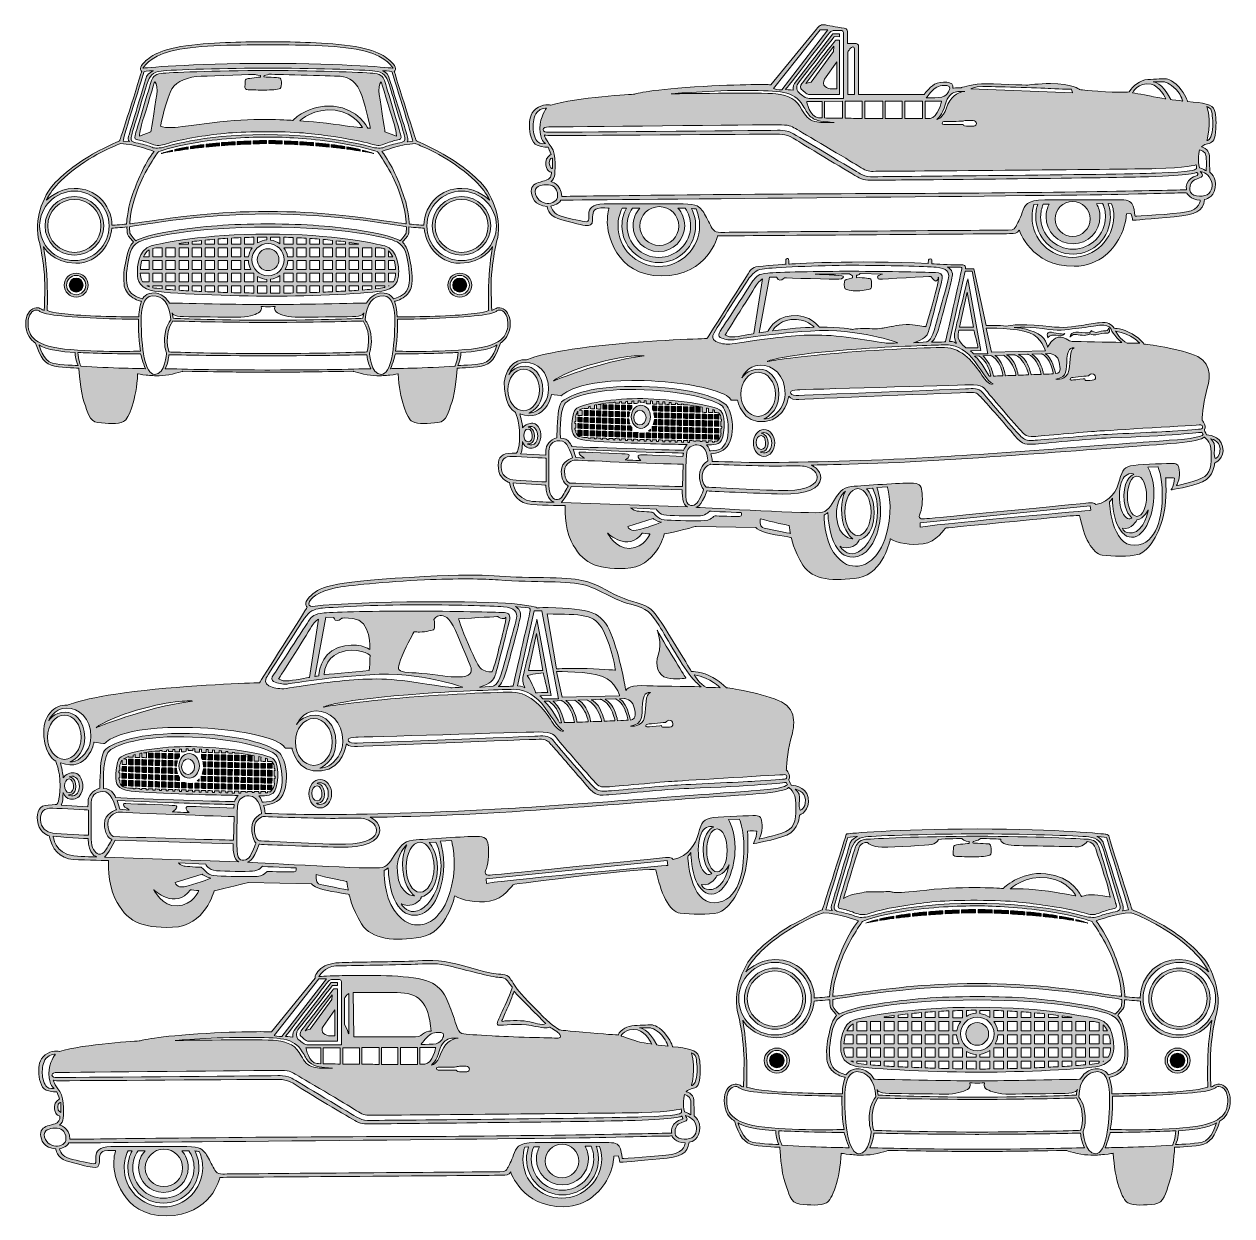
# Model space of a CAD drawing. Header units: inches. Extents: x 0 to 11.9, y 0.1 to 11.9.
import ezdxf

# ---------------------------------------------------------------- set-up
doc = ezdxf.new("R2010")
doc.units = ezdxf.units.IN
doc.header["$MEASUREMENT"] = 0
doc.layers.add('Layer 1', color=7, linetype='Continuous')

# ---------------------------------------------------------------- blocks, each defined once
blk = doc.blocks.new('block 2')
at = {"layer": 'Layer 1', "true_color": 0xffffff}
h = blk.add_hatch(color=7, dxfattribs=at)
h.dxf.hatch_style = 2
edge = h.paths.add_edge_path()
edge.add_spline(control_points=[(7.761, 4.267), (7.738, 4.385), (7.593, 4.389), (7.593, 4.389), (7.578, 4.413), (7.57, 4.445), (7.57, 4.445), (7.597, 4.488), (7.546, 4.54), (7.546, 4.54), (7.546, 4.54), (7.555, 4.719), (7.588, 4.833), (7.622, 4.947), (7.664, 5.123), (7.499, 5.209), (7.335, 5.295), (6.953, 5.35), (6.953, 5.35), (6.953, 5.35), (6.922, 5.39), (6.821, 5.451), (6.72, 5.511), (6.611, 5.509), (6.611, 5.509), (6.611, 5.509), (6.376, 5.9), (6.294, 6.023), (6.211, 6.146), (6.162, 6.162), (6.032, 6.2), (5.902, 6.238), (5.862, 6.265), (5.719, 6.339), (5.576, 6.412), (5.489, 6.432), (5.08, 6.435), (4.67, 6.437), (4.648, 6.486), (3.834, 6.437), (3.02, 6.388), (2.938, 6.339), (2.844, 6.242), (2.781, 6.178), (2.823, 6.142), (2.823, 6.142), (2.815, 6.127), (2.353, 5.399), (2.353, 5.399), (2.353, 5.399), (1.787, 5.384), (1.219, 5.323), (0.651, 5.263), (0.458, 5.176), (0.458, 5.176), (0.332, 5.189), (0.209, 5.07), (0.228, 4.87), (0.246, 4.67), (0.342, 4.628), (0.342, 4.628), (0.342, 4.628), (0.387, 4.544), (0.387, 4.383), (0.387, 4.221), (0.354, 4.198), (0.354, 4.198), (0.354, 4.198), (0.269, 4.196), (0.239, 4.189), (0.169, 4.173), (0.15, 4.099), (0.17, 4.006), (0.191, 3.914), (0.28, 3.889), (0.28, 3.889), (0.305, 3.763), (0.382, 3.665), (0.517, 3.657), (0.651, 3.648), (0.866, 3.647), (0.866, 3.647), (0.866, 3.652), (0.854, 3.425), (0.928, 3.275), (1.043, 3.043), (1.175, 2.981), (1.496, 2.988), (1.817, 2.995), (1.906, 3.349), (1.906, 3.349), (2.009, 3.366), (2.24, 3.43), (2.24, 3.43), (2.24, 3.43), (2.864, 3.416), (2.864, 3.416), (2.864, 3.416), (2.879, 3.395), (2.946, 3.371), (3.013, 3.348), (3.237, 3.312), (3.237, 3.312), (3.237, 3.312), (3.26, 3.18), (3.359, 3.022), (3.459, 2.864), (3.687, 2.849), (3.944, 2.891), (4.201, 2.933), (4.277, 3.297), (4.277, 3.297), (4.352, 3.253), (4.485, 3.228), (4.621, 3.245), (4.757, 3.262), (4.853, 3.411), (4.853, 3.411), (4.853, 3.411), (6.254, 3.593), (6.261, 3.554), (6.303, 3.331), (6.394, 3.141), (6.498, 3.127), (6.602, 3.114), (6.782, 3.111), (6.871, 3.132), (6.96, 3.154), (7.086, 3.302), (7.142, 3.547), (7.182, 3.725), (7.163, 3.937), (7.163, 3.937), (7.195, 3.942), (7.256, 3.936), (7.256, 3.936), (7.252, 3.858), (7.22, 3.813), (7.22, 3.813), (7.22, 3.813), (7.432, 3.845), (7.551, 3.897), (7.671, 3.949), (7.677, 4.094), (7.677, 4.094), (7.677, 4.094), (7.787, 4.137), (7.761, 4.267)], knot_values=[0, 0, 0, 0, 1, 1, 1, 2, 2, 2, 3, 3, 3, 4, 4, 4, 5, 5, 5, 6, 6, 6, 7, 7, 7, 8, 8, 8, 9, 9, 9, 10, 10, 10, 11, 11, 11, 12, 12, 12, 13, 13, 13, 14, 14, 14, 15, 15, 15, 16, 16, 16, 17, 17, 17, 18, 18, 18, 19, 19, 19, 20, 20, 20, 21, 21, 21, 22, 22, 22, 23, 23, 23, 24, 24, 24, 25, 25, 25, 26, 26, 26, 27, 27, 27, 28, 28, 28, 29, 29, 29, 30, 30, 30, 31, 31, 31, 32, 32, 32, 33, 33, 33, 34, 34, 34, 35, 35, 35, 36, 36, 36, 37, 37, 37, 38, 38, 38, 39, 39, 39, 40, 40, 40, 41, 41, 41, 42, 42, 42, 43, 43, 43, 44, 44, 44, 45, 45, 45, 46, 46, 46, 47, 47, 47, 48, 48, 48, 49, 49, 49, 49], degree=3, periodic=1)
edge = h.paths.add_edge_path()
edge.add_spline(control_points=[(7.531, 4.493), (7.555, 4.493), (7.556, 4.455), (7.541, 4.451), (7.526, 4.448), (7.382, 4.438), (7.237, 4.428), (7.093, 4.418), (6.579, 4.398), (6.444, 4.388), (6.31, 4.378), (5.853, 4.336), (5.776, 4.33), (5.698, 4.325), (5.683, 4.339), (5.646, 4.372), (5.609, 4.406), (5.293, 4.771), (5.255, 4.821), (5.216, 4.871), (5.167, 4.878), (5.097, 4.873), (5.026, 4.868), (3.333, 4.803), (3.289, 4.803), (3.245, 4.803), (3.228, 4.819), (3.228, 4.835), (3.228, 4.855), (3.267, 4.86), (3.302, 4.861), (3.338, 4.863), (4.952, 4.91), (5.1, 4.913), (5.248, 4.917), (5.263, 4.88), (5.293, 4.84), (5.324, 4.799), (5.636, 4.44), (5.673, 4.404), (5.71, 4.369), (5.735, 4.369), (5.789, 4.372), (5.843, 4.376), (6.328, 4.421), (6.443, 4.428), (6.557, 4.435), (7.508, 4.493), (7.531, 4.493)], knot_values=[0, 0, 0, 0, 1, 1, 1, 2, 2, 2, 3, 3, 3, 4, 4, 4, 5, 5, 5, 6, 6, 6, 7, 7, 7, 8, 8, 8, 9, 9, 9, 10, 10, 10, 11, 11, 11, 12, 12, 12, 13, 13, 13, 14, 14, 14, 15, 15, 15, 16, 16, 16, 16], degree=3, periodic=1)
edge = h.paths.add_edge_path()
edge.add_spline(control_points=[(3.107, 4.808), (3.107, 4.997), (2.99, 5.078), (2.904, 5.078), (2.769, 5.078), (2.719, 4.987), (2.719, 4.987), (2.719, 4.987), (2.771, 5.121), (2.911, 5.121), (3.041, 5.121), (3.173, 5.019), (3.173, 4.821), (3.173, 4.703), (3.097, 4.615), (3.036, 4.58), (2.991, 4.554), (2.948, 4.556), (2.948, 4.556), (2.948, 4.556), (3.107, 4.619), (3.107, 4.808)], knot_values=[0, 0, 0, 0, 1, 1, 1, 2, 2, 2, 3, 3, 3, 4, 4, 4, 5, 5, 5, 6, 6, 6, 7, 7, 7, 7], degree=3, periodic=1)
edge = h.paths.add_edge_path()
edge.add_spline(control_points=[(2.889, 4.583), (2.789, 4.583), (2.708, 4.687), (2.708, 4.815), (2.708, 4.943), (2.789, 5.046), (2.889, 5.046), (2.989, 5.046), (3.07, 4.943), (3.07, 4.815), (3.07, 4.687), (2.989, 4.583), (2.889, 4.583)], knot_values=[0, 0, 0, 0, 1, 1, 1, 2, 2, 2, 3, 3, 3, 4, 4, 4, 4], degree=3, periodic=1)
edge = h.paths.add_edge_path()
edge.add_spline(control_points=[(2.985, 5.159), (2.985, 5.159), (3.089, 5.229), (3.974, 5.292), (4.432, 5.324), (4.769, 5.33), (4.853, 5.334), (4.937, 5.337), (5.045, 5.298), (5.132, 5.196), (5.219, 5.093), (5.295, 4.944), (5.354, 4.924), (5.354, 4.924), (5.31, 4.898), (5.236, 5.016), (5.162, 5.134), (5.028, 5.303), (4.845, 5.305), (4.662, 5.307), (4.005, 5.276), (3.559, 5.231), (3.114, 5.186), (2.985, 5.159), (2.985, 5.159)], knot_values=[0, 0, 0, 0, 1, 1, 1, 2, 2, 2, 3, 3, 3, 4, 4, 4, 5, 5, 5, 6, 6, 6, 7, 7, 7, 8, 8, 8, 8], degree=3, periodic=1)
edge = h.paths.add_edge_path()
edge.add_spline(control_points=[(4.072, 6.021), (4.072, 6.021), (4.097, 6.059), (4.133, 6.061), (4.169, 6.062), (4.221, 6.055), (4.284, 5.914), (4.346, 5.774), (4.421, 5.592), (4.434, 5.56), (4.447, 5.527), (4.451, 5.469), (4.354, 5.458), (4.257, 5.448), (4.163, 5.467), (4.005, 5.485), (3.847, 5.503), (3.754, 5.494), (3.729, 5.525), (3.729, 5.525), (3.705, 5.546), (3.759, 5.664), (3.813, 5.782), (3.876, 5.901), (3.876, 5.901), (3.893, 5.899), (3.911, 5.898), (3.931, 5.898), (3.996, 5.898), (4.065, 5.918), (4.072, 5.923), (4.079, 5.928), (4.084, 6.012), (4.072, 6.021)], knot_values=[0, 0, 0, 0, 1, 1, 1, 2, 2, 2, 3, 3, 3, 4, 4, 4, 5, 5, 5, 6, 6, 6, 7, 7, 7, 8, 8, 8, 9, 9, 9, 10, 10, 10, 11, 11, 11, 11], degree=3, periodic=1)
edge = h.paths.add_edge_path()
edge.add_spline(control_points=[(4.315, 6.029), (4.474, 6.038), (4.702, 6.051), (4.702, 6.051), (4.702, 6.051), (4.724, 6.034), (4.744, 6.032), (4.764, 6.03), (4.779, 6.032), (4.779, 6.044), (4.779, 6.044), (4.788, 6.034), (4.766, 5.943), (4.744, 5.853), (4.719, 5.761), (4.704, 5.7), (4.657, 5.513), (4.644, 5.505), (4.644, 5.505), (4.644, 5.505), (4.591, 5.505), (4.553, 5.525), (4.516, 5.546), (4.501, 5.581), (4.436, 5.721), (4.37, 5.861), (4.315, 6.029), (4.315, 6.029)], knot_values=[0, 0, 0, 0, 1, 1, 1, 2, 2, 2, 3, 3, 3, 4, 4, 4, 5, 5, 5, 6, 6, 6, 7, 7, 7, 8, 8, 8, 9, 9, 9, 9], degree=3, periodic=1)
edge = h.paths.add_edge_path()
edge.add_spline(control_points=[(4.873, 6.149), (4.873, 6.149), (4.977, 6.139), (5.003, 6.137), (5.02, 6.136), (5.026, 6.121), (5.019, 6.093), (5.012, 6.064), (4.853, 5.365), (4.853, 5.365), (4.853, 5.365), (4.789, 5.36), (4.707, 5.36), (4.707, 5.36), (4.741, 5.382), (4.772, 5.473), (4.804, 5.564), (4.915, 5.999), (4.925, 6.048), (4.935, 6.096), (4.909, 6.136), (4.873, 6.149)], knot_values=[0, 0, 0, 0, 1, 1, 1, 2, 2, 2, 3, 3, 3, 4, 4, 4, 5, 5, 5, 6, 6, 6, 7, 7, 7, 7], degree=3, periodic=1)
edge = h.paths.add_edge_path()
edge.add_spline(control_points=[(6.196, 4.965), (6.177, 4.963), (6.162, 4.961), (6.162, 4.971), (6.162, 4.982), (6.162, 4.988), (6.181, 4.991), (6.201, 4.993), (6.356, 5.008), (6.356, 5.008), (6.356, 5.008), (6.369, 5.027), (6.389, 5.028), (6.416, 5.029), (6.426, 5.016), (6.427, 4.994), (6.427, 4.975), (6.424, 4.963), (6.393, 4.961), (6.362, 4.96), (6.324, 4.96), (6.324, 4.96), (6.324, 4.96), (6.314, 4.962), (6.316, 4.977), (6.316, 4.977), (6.216, 4.966), (6.196, 4.965)], knot_values=[0, 0, 0, 0, 1, 1, 1, 2, 2, 2, 3, 3, 3, 4, 4, 4, 5, 5, 5, 6, 6, 6, 7, 7, 7, 8, 8, 8, 9, 9, 9, 9], degree=3, periodic=1)
edge = h.paths.add_edge_path()
edge.add_spline(control_points=[(6.149, 5.063), (6.128, 4.954), (6.011, 4.972), (6.011, 4.972), (6.135, 4.994), (6.122, 5.066), (6.128, 5.194), (6.135, 5.322), (6.206, 5.302), (6.206, 5.302), (6.15, 5.281), (6.169, 5.172), (6.149, 5.063)], knot_values=[0, 0, 0, 0, 1, 1, 1, 2, 2, 2, 3, 3, 3, 4, 4, 4, 4], degree=3, periodic=1)
edge = h.paths.add_edge_path()
edge.add_spline(control_points=[(6.01, 5.031), (6.01, 5.031), (5.998, 5.087), (5.969, 5.155), (5.939, 5.224), (5.9, 5.24), (5.9, 5.24), (5.9, 5.24), (5.951, 5.243), (5.951, 5.243), (5.951, 5.243), (6.025, 5.229), (6.04, 5.172), (6.056, 5.115), (6.077, 5.038), (6.01, 5.031)], knot_values=[0, 0, 0, 0, 1, 1, 1, 2, 2, 2, 3, 3, 3, 4, 4, 4, 5, 5, 5, 5], degree=3, periodic=1)
edge = h.paths.add_edge_path()
edge.add_spline(control_points=[(5.313, 5.134), (5.282, 5.19), (5.245, 5.218), (5.245, 5.218), (5.245, 5.218), (5.33, 5.222), (5.33, 5.222), (5.33, 5.222), (5.371, 5.209), (5.41, 5.145), (5.45, 5.081), (5.457, 5.008), (5.457, 5.008), (5.412, 5.007), (5.383, 5.006), (5.357, 5.005), (5.357, 5.005), (5.345, 5.077), (5.313, 5.134)], knot_values=[0, 0, 0, 0, 1, 1, 1, 2, 2, 2, 3, 3, 3, 4, 4, 4, 5, 5, 5, 6, 6, 6, 6], degree=3, periodic=1)
edge = h.paths.add_edge_path()
edge.add_spline(control_points=[(5.33, 5.004), (5.318, 5.003), (5.311, 5.003), (5.311, 5.003), (5.311, 5.003), (5.229, 5.164), (5.159, 5.216), (5.159, 5.216), (5.203, 5.217), (5.203, 5.217), (5.203, 5.217), (5.245, 5.193), (5.28, 5.14), (5.314, 5.087), (5.33, 5.004), (5.33, 5.004)], knot_values=[0, 0, 0, 0, 1, 1, 1, 2, 2, 2, 3, 3, 3, 4, 4, 4, 5, 5, 5, 5], degree=3, periodic=1)
edge = h.paths.add_edge_path()
edge.add_spline(control_points=[(5.438, 5.145), (5.403, 5.205), (5.374, 5.222), (5.374, 5.222), (5.374, 5.222), (5.462, 5.226), (5.462, 5.226), (5.462, 5.226), (5.508, 5.197), (5.544, 5.142), (5.584, 5.083), (5.594, 5.013), (5.594, 5.013), (5.555, 5.012), (5.517, 5.01), (5.483, 5.009), (5.483, 5.009), (5.472, 5.084), (5.438, 5.145)], knot_values=[0, 0, 0, 0, 1, 1, 1, 2, 2, 2, 3, 3, 3, 4, 4, 4, 5, 5, 5, 6, 6, 6, 6], degree=3, periodic=1)
edge = h.paths.add_edge_path()
edge.add_spline(control_points=[(5.571, 5.15), (5.532, 5.213), (5.492, 5.228), (5.492, 5.228), (5.492, 5.228), (5.578, 5.23), (5.578, 5.23), (5.578, 5.23), (5.628, 5.213), (5.672, 5.148), (5.714, 5.086), (5.726, 5.018), (5.726, 5.018), (5.689, 5.017), (5.652, 5.015), (5.616, 5.014), (5.616, 5.014), (5.609, 5.086), (5.571, 5.15)], knot_values=[0, 0, 0, 0, 1, 1, 1, 2, 2, 2, 3, 3, 3, 4, 4, 4, 5, 5, 5, 6, 6, 6, 6], degree=3, periodic=1)
edge = h.paths.add_edge_path()
edge.add_spline(control_points=[(5.703, 5.152), (5.669, 5.212), (5.622, 5.231), (5.622, 5.231), (5.622, 5.231), (5.714, 5.235), (5.714, 5.235), (5.714, 5.235), (5.767, 5.224), (5.807, 5.159), (5.846, 5.093), (5.857, 5.023), (5.857, 5.023), (5.823, 5.022), (5.79, 5.022), (5.752, 5.02), (5.752, 5.02), (5.738, 5.092), (5.703, 5.152)], knot_values=[0, 0, 0, 0, 1, 1, 1, 2, 2, 2, 3, 3, 3, 4, 4, 4, 5, 5, 5, 6, 6, 6, 6], degree=3, periodic=1)
edge = h.paths.add_edge_path()
edge.add_spline(control_points=[(5.837, 5.157), (5.807, 5.209), (5.76, 5.235), (5.76, 5.235), (5.76, 5.235), (5.862, 5.239), (5.862, 5.239), (5.862, 5.239), (5.907, 5.224), (5.941, 5.161), (5.975, 5.098), (5.986, 5.029), (5.986, 5.029), (5.962, 5.028), (5.926, 5.026), (5.882, 5.024), (5.882, 5.024), (5.873, 5.094), (5.837, 5.157)], knot_values=[0, 0, 0, 0, 1, 1, 1, 2, 2, 2, 3, 3, 3, 4, 4, 4, 5, 5, 5, 6, 6, 6, 6], degree=3, periodic=1)
edge = h.paths.add_edge_path()
edge.add_spline(control_points=[(5.337, 5.256), (5.337, 5.256), (5.28, 5.508), (5.28, 5.508), (5.292, 5.508), (5.599, 5.512), (5.735, 5.46), (5.863, 5.411), (5.903, 5.27), (5.903, 5.27), (5.903, 5.27), (5.337, 5.256), (5.337, 5.256)], knot_values=[0, 0, 0, 0, 1, 1, 1, 2, 2, 2, 3, 3, 3, 4, 4, 4, 4], degree=3, periodic=1)
edge = h.paths.add_edge_path()
edge.add_spline(control_points=[(5.522, 5.538), (5.444, 5.538), (5.28, 5.537), (5.28, 5.537), (5.28, 5.537), (5.187, 6.077), (5.187, 6.077), (5.529, 6.07), (5.656, 6.084), (5.744, 5.909), (5.831, 5.735), (5.862, 5.522), (5.862, 5.522), (5.862, 5.522), (5.685, 5.538), (5.522, 5.538)], knot_values=[0, 0, 0, 0, 1, 1, 1, 2, 2, 2, 3, 3, 3, 4, 4, 4, 5, 5, 5, 5], degree=3, periodic=1)
edge = h.paths.add_edge_path()
edge.add_spline(control_points=[(5.3, 5.239), (5.3, 5.239), (5.145, 5.239), (5.145, 5.239), (5.145, 5.239), (5.132, 5.261), (5.115, 5.27), (5.115, 5.27), (5.227, 5.274), (5.227, 5.274), (5.227, 5.274), (5.088, 6.024), (5.088, 6.024), (5.088, 6.024), (4.959, 5.503), (4.949, 5.451), (4.939, 5.399), (4.969, 5.349), (4.969, 5.349), (4.969, 5.349), (4.94, 5.37), (4.895, 5.369), (4.895, 5.369), (5.06, 6.106), (5.06, 6.106), (5.06, 6.106), (5.135, 6.106), (5.135, 6.106), (5.135, 6.106), (5.3, 5.239), (5.3, 5.239)], knot_values=[0, 0, 0, 0, 1, 1, 1, 2, 2, 2, 3, 3, 3, 4, 4, 4, 5, 5, 5, 6, 6, 6, 7, 7, 7, 8, 8, 8, 9, 9, 9, 10, 10, 10, 10], degree=3, periodic=1)
edge = h.paths.add_edge_path()
edge.add_spline(control_points=[(5.149, 5.495), (5.149, 5.495), (5.199, 5.303), (5.194, 5.303), (5.189, 5.303), (5.075, 5.3), (5.075, 5.3), (5.075, 5.3), (5.046, 5.392), (4.991, 5.47), (4.991, 5.47), (5.088, 5.493), (5.149, 5.495)], knot_values=[0, 0, 0, 0, 1, 1, 1, 2, 2, 2, 3, 3, 3, 4, 4, 4, 4], degree=3, periodic=1)
edge = h.paths.add_edge_path()
edge.add_spline(control_points=[(5.003, 5.518), (5.003, 5.518), (5.082, 5.885), (5.082, 5.885), (5.082, 5.885), (5.147, 5.518), (5.147, 5.518), (5.147, 5.518), (5.063, 5.518), (5.003, 5.518)], knot_values=[0, 0, 0, 0, 1, 1, 1, 2, 2, 2, 3, 3, 3, 3], degree=3, periodic=1)
edge = h.paths.add_edge_path()
edge.add_spline(control_points=[(6.893, 5.349), (6.837, 5.352), (6.76, 5.352), (6.76, 5.352), (6.691, 5.382), (6.639, 5.476), (6.639, 5.476), (6.807, 5.449), (6.893, 5.349), (6.893, 5.349)], knot_values=[0, 0, 0, 0, 1, 1, 1, 2, 2, 2, 3, 3, 3, 3], degree=3, periodic=1)
edge = h.paths.add_edge_path()
edge.add_spline(control_points=[(2.846, 6.198), (2.857, 6.227), (2.917, 6.294), (3.103, 6.334), (3.204, 6.356), (3.604, 6.395), (3.979, 6.412), (4.29, 6.427), (4.579, 6.422), (4.706, 6.412), (5.073, 6.383), (5.404, 6.408), (5.567, 6.359), (5.73, 6.309), (5.846, 6.213), (6.012, 6.173), (6.177, 6.133), (6.213, 6.088), (6.291, 5.963), (6.37, 5.838), (6.524, 5.551), (6.629, 5.433), (6.656, 5.402), (6.705, 5.359), (6.705, 5.359), (6.705, 5.359), (6.313, 5.364), (6.233, 5.367), (6.052, 5.375), (5.992, 5.368), (5.965, 5.321), (5.965, 5.321), (5.905, 5.67), (5.817, 5.885), (5.73, 6.099), (5.614, 6.128), (5.198, 6.139), (5.117, 6.142), (5.091, 6.135), (5.091, 6.135), (5.091, 6.135), (5.093, 6.153), (4.838, 6.178), (4.583, 6.202), (3.387, 6.211), (2.877, 6.151), (2.839, 6.146), (2.835, 6.169), (2.846, 6.198)], knot_values=[0, 0, 0, 0, 1, 1, 1, 2, 2, 2, 3, 3, 3, 4, 4, 4, 5, 5, 5, 6, 6, 6, 7, 7, 7, 8, 8, 8, 9, 9, 9, 10, 10, 10, 11, 11, 11, 12, 12, 12, 13, 13, 13, 14, 14, 14, 15, 15, 15, 16, 16, 16, 16], degree=3, periodic=1)
edge = h.paths.add_edge_path()
edge.add_spline(control_points=[(2.42, 5.446), (2.449, 5.5), (2.748, 5.964), (2.797, 6.034), (2.845, 6.105), (2.886, 6.122), (2.956, 6.132), (3.027, 6.142), (3.521, 6.167), (3.879, 6.167), (4.236, 6.167), (4.646, 6.157), (4.757, 6.147), (4.868, 6.137), (4.899, 6.095), (4.887, 6.034), (4.878, 5.988), (4.767, 5.594), (4.736, 5.483), (4.704, 5.372), (4.655, 5.365), (4.655, 5.365), (4.625, 5.362), (4.52, 5.355), (4.52, 5.355), (4.633, 5.392), (4.66, 5.421), (4.677, 5.473), (4.693, 5.525), (4.811, 5.975), (4.819, 6.026), (4.828, 6.076), (4.799, 6.09), (4.749, 6.091), (4.699, 6.093), (4.235, 6.105), (3.879, 6.105), (3.522, 6.105), (3.092, 6.096), (2.99, 6.086), (2.887, 6.076), (2.87, 6.053), (2.844, 6.016), (2.817, 5.979), (2.504, 5.493), (2.492, 5.478), (2.469, 5.446), (2.471, 5.421), (2.492, 5.411), (2.533, 5.392), (2.575, 5.382), (2.625, 5.386), (2.676, 5.389), (2.931, 5.444), (3.44, 5.478), (3.949, 5.512), (4.356, 5.354), (4.356, 5.354), (4.317, 5.352), (4.24, 5.349), (4.24, 5.349), (4.24, 5.349), (4.107, 5.372), (3.813, 5.413), (3.519, 5.453), (3.307, 5.433), (3.049, 5.404), (2.79, 5.376), (2.645, 5.344), (2.593, 5.34), (2.541, 5.337), (2.487, 5.347), (2.445, 5.369), (2.403, 5.391), (2.412, 5.43), (2.42, 5.446)], knot_values=[0, 0, 0, 0, 1, 1, 1, 2, 2, 2, 3, 3, 3, 4, 4, 4, 5, 5, 5, 6, 6, 6, 7, 7, 7, 8, 8, 8, 9, 9, 9, 10, 10, 10, 11, 11, 11, 12, 12, 12, 13, 13, 13, 14, 14, 14, 15, 15, 15, 16, 16, 16, 17, 17, 17, 18, 18, 18, 19, 19, 19, 20, 20, 20, 21, 21, 21, 22, 22, 22, 23, 23, 23, 24, 24, 24, 25, 25, 25, 25], degree=3, periodic=1)
edge = h.paths.add_edge_path()
edge.add_spline(control_points=[(3.008, 6.044), (3.008, 6.044), (3.086, 6.043), (3.086, 6.043), (3.086, 6.043), (3.089, 6.012), (3.117, 6.012), (3.146, 6.012), (3.165, 6.036), (3.165, 6.036), (3.165, 6.036), (3.209, 6.039), (3.273, 6.033), (3.459, 6.015), (3.441, 5.726), (3.441, 5.726), (3.441, 5.726), (3.314, 5.812), (3.128, 5.745), (2.943, 5.677), (2.938, 5.467), (2.938, 5.467), (2.917, 5.462), (2.899, 5.46), (2.899, 5.46), (2.899, 5.46), (3.008, 6.044), (3.008, 6.044)], knot_values=[0, 0, 0, 0, 1, 1, 1, 2, 2, 2, 3, 3, 3, 4, 4, 4, 5, 5, 5, 6, 6, 6, 7, 7, 7, 8, 8, 8, 9, 9, 9, 9], degree=3, periodic=1)
edge = h.paths.add_edge_path()
edge.add_spline(control_points=[(2.845, 5.451), (2.845, 5.451), (2.674, 5.418), (2.622, 5.416), (2.57, 5.414), (2.541, 5.438), (2.541, 5.438), (2.546, 5.439), (2.85, 5.925), (2.872, 5.964), (2.894, 6.002), (2.936, 6.026), (2.936, 6.026), (2.936, 6.026), (2.845, 5.451), (2.845, 5.451)], knot_values=[0, 0, 0, 0, 1, 1, 1, 2, 2, 2, 3, 3, 3, 4, 4, 4, 5, 5, 5, 5], degree=3, periodic=1)
edge = h.paths.add_edge_path()
edge.add_spline(control_points=[(3.136, 5.694), (3.32, 5.766), (3.443, 5.668), (3.443, 5.668), (3.441, 5.568), (3.434, 5.518), (3.434, 5.518), (3.285, 5.507), (2.991, 5.478), (2.991, 5.478), (2.991, 5.478), (2.991, 5.637), (3.136, 5.694)], knot_values=[0, 0, 0, 0, 1, 1, 1, 2, 2, 2, 3, 3, 3, 4, 4, 4, 4], degree=3, periodic=1)
edge = h.paths.add_edge_path()
edge.add_spline(control_points=[(1.14, 5.127), (1.513, 5.236), (1.694, 5.218), (1.694, 5.218), (1.209, 5.154), (0.74, 4.952), (0.743, 4.955), (0.802, 5.009), (0.982, 5.081), (1.14, 5.127)], knot_values=[0, 0, 0, 0, 1, 1, 1, 2, 2, 2, 3, 3, 3, 3], degree=3, periodic=1)
edge = h.paths.add_edge_path()
edge.add_spline(control_points=[(0.827, 4.8), (0.827, 4.8), (0.969, 4.979), (1.693, 4.957), (2.114, 4.944), (2.371, 4.879), (2.503, 4.828), (2.597, 4.791), (2.605, 4.752), (2.605, 4.752), (2.63, 4.754), (2.674, 4.752), (2.674, 4.752), (2.674, 4.752), (2.719, 4.498), (2.965, 4.529), (3.18, 4.555), (3.21, 4.796), (3.21, 4.796), (3.21, 4.796), (3.235, 4.766), (3.289, 4.769), (3.343, 4.772), (5.038, 4.84), (5.109, 4.841), (5.179, 4.843), (5.193, 4.828), (5.226, 4.791), (5.26, 4.754), (5.419, 4.572), (5.539, 4.43), (5.658, 4.287), (5.671, 4.287), (5.774, 4.292), (5.876, 4.297), (6.363, 4.35), (6.584, 4.357), (7.202, 4.377), (7.545, 4.416), (7.545, 4.416), (7.545, 4.416), (7.557, 4.393), (7.557, 4.393), (7.536, 4.369), (7.454, 4.349), (7.2, 4.332), (6.947, 4.315), (5.313, 4.184), (4.672, 4.151), (4.03, 4.117), (3.408, 4.1), (2.923, 4.099), (2.81, 4.098), (2.408, 4.11), (2.408, 4.11), (2.41, 4.141), (2.393, 4.189), (2.393, 4.189), (2.452, 4.194), (2.546, 4.217), (2.582, 4.294), (2.62, 4.375), (2.629, 4.472), (2.61, 4.566), (2.598, 4.624), (2.575, 4.691), (2.541, 4.715), (2.405, 4.815), (2.066, 4.898), (1.573, 4.898), (1.088, 4.898), (0.885, 4.786), (0.827, 4.734), (0.827, 4.734), (0.808, 4.711), (0.795, 4.641), (0.782, 4.572), (0.779, 4.358), (0.779, 4.358), (0.706, 4.343), (0.663, 4.274), (0.663, 4.229), (0.663, 4.184), (0.661, 4.176), (0.661, 4.176), (0.661, 4.176), (0.397, 4.191), (0.397, 4.191), (0.397, 4.191), (0.414, 4.197), (0.418, 4.318), (0.418, 4.318), (0.432, 4.276), (0.465, 4.258), (0.494, 4.243), (0.546, 4.248), (0.574, 4.278), (0.633, 4.342), (0.616, 4.453), (0.564, 4.495), (0.535, 4.519), (0.491, 4.514), (0.454, 4.493), (0.43, 4.48), (0.419, 4.462), (0.419, 4.462), (0.414, 4.517), (0.391, 4.609), (0.391, 4.609), (0.664, 4.507), (0.722, 4.813), (0.722, 4.813), (0.752, 4.806), (0.827, 4.8), (0.827, 4.8)], knot_values=[0, 0, 0, 0, 1, 1, 1, 2, 2, 2, 3, 3, 3, 4, 4, 4, 5, 5, 5, 6, 6, 6, 7, 7, 7, 8, 8, 8, 9, 9, 9, 10, 10, 10, 11, 11, 11, 12, 12, 12, 13, 13, 13, 14, 14, 14, 15, 15, 15, 16, 16, 16, 17, 17, 17, 18, 18, 18, 19, 19, 19, 20, 20, 20, 21, 21, 21, 22, 22, 22, 23, 23, 23, 24, 24, 24, 25, 25, 25, 26, 26, 26, 27, 27, 27, 28, 28, 28, 29, 29, 29, 30, 30, 30, 31, 31, 31, 32, 32, 32, 33, 33, 33, 34, 34, 34, 35, 35, 35, 36, 36, 36, 37, 37, 37, 38, 38, 38, 38], degree=3, periodic=1)
edge = h.paths.add_edge_path()
edge.add_spline(control_points=[(2.099, 4.162), (1.68, 4.18), (1.679, 4.183), (1.641, 4.178), (1.617, 4.174), (1.631, 4.141), (1.659, 4.119), (1.659, 4.119), (1.488, 4.125), (1.493, 4.127), (1.498, 4.129), (1.528, 4.142), (1.535, 4.164), (1.541, 4.186), (1.538, 4.186), (1.493, 4.189), (1.447, 4.193), (1.016, 4.208), (1.016, 4.208), (1.016, 4.208), (1.004, 4.189), (1.027, 4.173), (1.051, 4.156), (1.069, 4.144), (1.069, 4.144), (1.069, 4.144), (0.977, 4.152), (0.977, 4.152), (0.977, 4.152), (0.95, 4.238), (0.95, 4.238), (0.95, 4.238), (1.508, 4.216), (1.508, 4.216), (1.775, 4.204), (2.104, 4.198), (2.104, 4.198), (2.104, 4.198), (2.099, 4.162), (2.099, 4.162)], knot_values=[0, 0, 0, 0, 1, 1, 1, 2, 2, 2, 3, 3, 3, 4, 4, 4, 5, 5, 5, 6, 6, 6, 7, 7, 7, 8, 8, 8, 9, 9, 9, 10, 10, 10, 11, 11, 11, 12, 12, 12, 13, 13, 13, 13], degree=3, periodic=1)
edge = h.paths.add_edge_path()
edge.add_spline(control_points=[(2.103, 4.08), (2.103, 4.08), (2.096, 3.847), (2.096, 3.847), (2.096, 3.847), (1.232, 3.868), (0.911, 3.884), (0.911, 3.884), (0.858, 3.909), (0.858, 4.006), (0.858, 4.104), (0.964, 4.124), (0.964, 4.124), (0.964, 4.124), (1.83, 4.083), (2.103, 4.08)], knot_values=[0, 0, 0, 0, 1, 1, 1, 2, 2, 2, 3, 3, 3, 4, 4, 4, 5, 5, 5, 5], degree=3, periodic=1)
edge = h.paths.add_edge_path()
edge.add_spline(control_points=[(0.935, 4.267), (0.935, 4.267), (0.905, 4.357), (0.816, 4.356), (0.816, 4.356), (0.802, 4.623), (0.858, 4.71), (0.907, 4.788), (1.216, 4.885), (1.694, 4.863), (2.173, 4.841), (2.465, 4.741), (2.514, 4.688), (2.58, 4.618), (2.625, 4.295), (2.482, 4.236), (2.454, 4.225), (2.38, 4.22), (2.38, 4.22), (2.38, 4.22), (2.375, 4.257), (2.346, 4.285), (2.346, 4.285), (2.445, 4.275), (2.487, 4.31), (2.535, 4.35), (2.558, 4.572), (2.499, 4.64), (2.44, 4.707), (1.97, 4.764), (1.679, 4.769), (1.389, 4.774), (1.032, 4.718), (0.974, 4.656), (0.947, 4.628), (0.918, 4.456), (0.948, 4.401), (0.979, 4.346), (0.995, 4.325), (1.407, 4.309), (1.819, 4.292), (2.143, 4.288), (2.143, 4.288), (2.143, 4.288), (2.109, 4.245), (2.108, 4.226), (2.108, 4.226), (1.157, 4.253), (0.935, 4.267)], knot_values=[0, 0, 0, 0, 1, 1, 1, 2, 2, 2, 3, 3, 3, 4, 4, 4, 5, 5, 5, 6, 6, 6, 7, 7, 7, 8, 8, 8, 9, 9, 9, 10, 10, 10, 11, 11, 11, 12, 12, 12, 13, 13, 13, 14, 14, 14, 15, 15, 15, 16, 16, 16, 16], degree=3, periodic=1)
edge = h.paths.add_edge_path()
edge.add_spline(control_points=[(2.301, 4.326), (2.301, 4.323), (2.301, 4.321), (2.301, 4.318), (2.301, 4.318), (2.281, 4.318), (2.281, 4.318), (2.281, 4.321), (2.281, 4.324), (2.281, 4.327), (2.266, 4.327), (2.251, 4.327), (2.236, 4.327), (2.236, 4.325), (2.236, 4.323), (2.236, 4.321), (2.236, 4.321), (2.215, 4.321), (2.215, 4.321), (2.215, 4.323), (2.215, 4.325), (2.215, 4.328), (2.2, 4.328), (2.185, 4.328), (2.17, 4.328), (2.17, 4.322), (2.17, 4.316), (2.17, 4.31), (2.164, 4.31), (2.157, 4.31), (2.15, 4.31), (2.15, 4.316), (2.15, 4.323), (2.15, 4.329), (2.135, 4.329), (2.12, 4.329), (2.105, 4.33), (2.105, 4.323), (2.105, 4.317), (2.105, 4.311), (2.098, 4.311), (2.092, 4.311), (2.085, 4.311), (2.085, 4.318), (2.085, 4.324), (2.085, 4.33), (2.07, 4.33), (2.055, 4.331), (2.04, 4.331), (2.04, 4.325), (2.04, 4.319), (2.04, 4.312), (2.033, 4.313), (2.027, 4.313), (2.02, 4.313), (2.02, 4.319), (2.02, 4.325), (2.02, 4.331), (2.005, 4.332), (1.99, 4.332), (1.975, 4.332), (1.975, 4.326), (1.975, 4.32), (1.975, 4.314), (1.968, 4.314), (1.961, 4.315), (1.955, 4.315), (1.955, 4.321), (1.955, 4.327), (1.955, 4.333), (1.94, 4.333), (1.924, 4.334), (1.91, 4.334), (1.91, 4.328), (1.91, 4.322), (1.91, 4.316), (1.903, 4.316), (1.896, 4.317), (1.889, 4.317), (1.889, 4.323), (1.889, 4.329), (1.889, 4.334), (1.874, 4.335), (1.859, 4.335), (1.844, 4.336), (1.844, 4.33), (1.844, 4.324), (1.844, 4.318), (1.838, 4.319), (1.831, 4.319), (1.824, 4.319), (1.824, 4.325), (1.824, 4.33), (1.824, 4.336), (1.809, 4.337), (1.794, 4.337), (1.779, 4.337), (1.779, 4.332), (1.779, 4.326), (1.779, 4.32), (1.772, 4.321), (1.766, 4.321), (1.759, 4.321), (1.759, 4.327), (1.759, 4.332), (1.759, 4.338), (1.744, 4.338), (1.729, 4.339), (1.714, 4.339), (1.714, 4.334), (1.714, 4.328), (1.714, 4.323), (1.707, 4.323), (1.7, 4.323), (1.694, 4.323), (1.694, 4.329), (1.694, 4.334), (1.694, 4.34), (1.679, 4.34), (1.664, 4.341), (1.649, 4.341), (1.649, 4.336), (1.649, 4.33), (1.649, 4.325), (1.643, 4.325), (1.638, 4.325), (1.633, 4.325), (1.632, 4.325), (1.63, 4.326), (1.629, 4.326), (1.629, 4.331), (1.629, 4.336), (1.629, 4.342), (1.613, 4.342), (1.598, 4.343), (1.583, 4.343), (1.583, 4.338), (1.583, 4.332), (1.583, 4.327), (1.577, 4.327), (1.57, 4.328), (1.563, 4.328), (1.563, 4.333), (1.563, 4.338), (1.563, 4.344), (1.548, 4.344), (1.533, 4.345), (1.518, 4.345), (1.518, 4.34), (1.518, 4.335), (1.518, 4.33), (1.511, 4.33), (1.505, 4.33), (1.498, 4.33), (1.498, 4.335), (1.498, 4.341), (1.498, 4.346), (1.483, 4.346), (1.468, 4.347), (1.453, 4.347), (1.453, 4.342), (1.453, 4.337), (1.453, 4.332), (1.446, 4.332), (1.44, 4.333), (1.433, 4.333), (1.433, 4.338), (1.433, 4.343), (1.433, 4.348), (1.418, 4.348), (1.403, 4.349), (1.388, 4.349), (1.388, 4.345), (1.388, 4.34), (1.388, 4.335), (1.381, 4.335), (1.374, 4.336), (1.368, 4.336), (1.368, 4.341), (1.368, 4.345), (1.368, 4.35), (1.352, 4.351), (1.337, 4.351), (1.323, 4.352), (1.323, 4.347), (1.323, 4.343), (1.323, 4.338), (1.316, 4.338), (1.309, 4.339), (1.302, 4.339), (1.302, 4.344), (1.302, 4.348), (1.302, 4.352), (1.287, 4.353), (1.272, 4.353), (1.257, 4.354), (1.257, 4.35), (1.257, 4.346), (1.257, 4.342), (1.251, 4.342), (1.244, 4.343), (1.237, 4.343), (1.237, 4.347), (1.237, 4.351), (1.237, 4.355), (1.222, 4.355), (1.207, 4.356), (1.192, 4.356), (1.192, 4.353), (1.192, 4.35), (1.192, 4.346), (1.185, 4.347), (1.179, 4.347), (1.172, 4.348), (1.172, 4.351), (1.172, 4.354), (1.172, 4.357), (1.156, 4.358), (1.141, 4.358), (1.127, 4.359), (1.127, 4.357), (1.127, 4.354), (1.127, 4.352), (1.12, 4.353), (1.113, 4.353), (1.107, 4.354), (1.107, 4.356), (1.107, 4.358), (1.107, 4.36), (1.091, 4.36), (1.076, 4.361), (1.062, 4.361), (1.062, 4.361), (1.062, 4.361), (1.062, 4.36), (1.039, 4.364), (1.021, 4.369), (1.01, 4.373), (0.995, 4.379), (0.984, 4.394), (0.977, 4.412), (0.977, 4.421), (0.977, 4.43), (0.977, 4.439), (0.974, 4.439), (0.971, 4.44), (0.969, 4.44), (0.968, 4.446), (0.967, 4.453), (0.966, 4.46), (0.969, 4.46), (0.973, 4.46), (0.977, 4.46), (0.977, 4.476), (0.977, 4.493), (0.977, 4.509), (0.973, 4.509), (0.969, 4.509), (0.965, 4.509), (0.965, 4.516), (0.966, 4.523), (0.967, 4.529), (0.97, 4.529), (0.974, 4.529), (0.977, 4.529), (0.977, 4.544), (0.977, 4.56), (0.977, 4.574), (0.976, 4.574), (0.975, 4.574), (0.974, 4.574), (0.978, 4.593), (0.984, 4.611), (0.991, 4.626), (0.993, 4.629), (0.995, 4.633), (0.998, 4.636), (0.998, 4.623), (0.998, 4.609), (0.998, 4.593), (1.011, 4.593), (1.026, 4.592), (1.043, 4.592), (1.043, 4.612), (1.043, 4.63), (1.043, 4.646), (1.033, 4.646), (1.023, 4.647), (1.013, 4.647), (1.025, 4.655), (1.041, 4.662), (1.063, 4.67), (1.063, 4.668), (1.063, 4.667), (1.063, 4.666), (1.078, 4.665), (1.093, 4.664), (1.108, 4.664), (1.108, 4.671), (1.108, 4.678), (1.108, 4.684), (1.115, 4.686), (1.122, 4.688), (1.129, 4.69), (1.129, 4.682), (1.129, 4.673), (1.128, 4.663), (1.143, 4.663), (1.159, 4.662), (1.173, 4.662), (1.174, 4.676), (1.174, 4.689), (1.174, 4.701), (1.18, 4.702), (1.187, 4.704), (1.194, 4.705), (1.194, 4.693), (1.194, 4.678), (1.194, 4.661), (1.209, 4.66), (1.224, 4.66), (1.239, 4.659), (1.239, 4.677), (1.239, 4.693), (1.239, 4.707), (1.228, 4.707), (1.218, 4.707), (1.208, 4.708), (1.241, 4.714), (1.281, 4.719), (1.325, 4.724), (1.34, 4.724), (1.354, 4.724), (1.369, 4.723), (1.369, 4.725), (1.369, 4.727), (1.369, 4.729), (1.376, 4.73), (1.383, 4.731), (1.39, 4.731), (1.39, 4.729), (1.39, 4.726), (1.39, 4.723), (1.404, 4.722), (1.419, 4.722), (1.435, 4.722), (1.435, 4.726), (1.435, 4.731), (1.435, 4.735), (1.441, 4.736), (1.448, 4.736), (1.455, 4.737), (1.455, 4.732), (1.455, 4.727), (1.455, 4.721), (1.47, 4.721), (1.485, 4.72), (1.5, 4.72), (1.5, 4.727), (1.5, 4.734), (1.5, 4.74), (1.507, 4.74), (1.513, 4.741), (1.52, 4.741), (1.52, 4.735), (1.52, 4.727), (1.52, 4.719), (1.535, 4.719), (1.55, 4.719), (1.565, 4.718), (1.565, 4.728), (1.565, 4.736), (1.565, 4.743), (1.572, 4.744), (1.579, 4.744), (1.585, 4.744), (1.585, 4.737), (1.585, 4.728), (1.585, 4.718), (1.595, 4.717), (1.605, 4.717), (1.614, 4.717), (1.619, 4.72), (1.625, 4.722), (1.63, 4.724), (1.63, 4.732), (1.63, 4.739), (1.63, 4.746), (1.637, 4.746), (1.644, 4.746), (1.651, 4.746), (1.651, 4.741), (1.651, 4.735), (1.65, 4.729), (1.656, 4.73), (1.662, 4.73), (1.668, 4.73), (1.677, 4.73), (1.686, 4.729), (1.696, 4.727), (1.696, 4.734), (1.696, 4.74), (1.696, 4.746), (1.702, 4.746), (1.709, 4.746), (1.716, 4.746), (1.716, 4.738), (1.716, 4.73), (1.716, 4.719), (1.719, 4.718), (1.722, 4.716), (1.726, 4.714), (1.737, 4.714), (1.749, 4.714), (1.761, 4.713), (1.761, 4.725), (1.761, 4.736), (1.761, 4.745), (1.768, 4.744), (1.774, 4.744), (1.781, 4.744), (1.781, 4.735), (1.781, 4.725), (1.781, 4.713), (1.796, 4.712), (1.811, 4.712), (1.826, 4.712), (1.826, 4.723), (1.826, 4.733), (1.826, 4.741), (1.833, 4.741), (1.839, 4.74), (1.846, 4.74), (1.846, 4.731), (1.846, 4.722), (1.846, 4.711), (1.861, 4.711), (1.876, 4.71), (1.891, 4.71), (1.891, 4.72), (1.891, 4.728), (1.891, 4.736), (1.898, 4.735), (1.905, 4.735), (1.911, 4.734), (1.911, 4.727), (1.911, 4.719), (1.911, 4.709), (1.926, 4.709), (1.941, 4.709), (1.956, 4.708), (1.956, 4.716), (1.956, 4.723), (1.956, 4.73), (1.963, 4.729), (1.97, 4.728), (1.977, 4.727), (1.977, 4.721), (1.977, 4.715), (1.976, 4.708), (1.992, 4.707), (2.007, 4.707), (2.021, 4.707), (2.022, 4.712), (2.022, 4.717), (2.022, 4.722), (2.028, 4.721), (2.035, 4.72), (2.042, 4.72), (2.042, 4.715), (2.042, 4.711), (2.042, 4.706), (2.057, 4.706), (2.072, 4.705), (2.087, 4.705), (2.087, 4.708), (2.087, 4.711), (2.087, 4.714), (2.093, 4.713), (2.1, 4.712), (2.107, 4.711), (2.107, 4.709), (2.107, 4.707), (2.107, 4.705), (2.122, 4.704), (2.137, 4.704), (2.152, 4.704), (2.152, 4.704), (2.152, 4.704), (2.152, 4.704), (2.207, 4.696), (2.259, 4.687), (2.302, 4.679), (2.302, 4.664), (2.302, 4.646), (2.302, 4.626), (2.317, 4.625), (2.332, 4.625), (2.347, 4.624), (2.347, 4.642), (2.347, 4.657), (2.347, 4.67), (2.354, 4.669), (2.361, 4.667), (2.368, 4.666), (2.367, 4.654), (2.367, 4.64), (2.367, 4.624), (2.382, 4.624), (2.397, 4.623), (2.412, 4.623), (2.413, 4.635), (2.413, 4.645), (2.413, 4.655), (2.418, 4.653), (2.423, 4.652), (2.426, 4.65), (2.428, 4.65), (2.431, 4.649), (2.433, 4.648), (2.433, 4.64), (2.433, 4.632), (2.433, 4.622), (2.446, 4.622), (2.46, 4.621), (2.473, 4.621), (2.484, 4.609), (2.492, 4.595), (2.498, 4.58), (2.497, 4.572), (2.497, 4.563), (2.497, 4.555), (2.499, 4.554), (2.502, 4.554), (2.504, 4.554), (2.505, 4.548), (2.506, 4.541), (2.506, 4.534), (2.503, 4.534), (2.5, 4.534), (2.497, 4.534), (2.497, 4.517), (2.497, 4.498), (2.497, 4.477), (2.497, 4.477), (2.507, 4.476), (2.507, 4.476), (2.507, 4.47), (2.507, 4.463), (2.506, 4.456), (2.506, 4.456), (2.497, 4.457), (2.497, 4.457), (2.497, 4.441), (2.497, 4.425), (2.497, 4.408), (2.498, 4.408), (2.5, 4.408), (2.502, 4.408), (2.5, 4.401), (2.499, 4.394), (2.497, 4.388), (2.497, 4.388), (2.497, 4.388), (2.497, 4.388), (2.497, 4.387), (2.497, 4.385), (2.497, 4.384), (2.49, 4.359), (2.478, 4.337), (2.46, 4.324), (2.45, 4.324), (2.441, 4.324), (2.431, 4.325), (2.431, 4.321), (2.431, 4.317), (2.431, 4.314), (2.431, 4.314), (2.431, 4.314), (2.431, 4.314), (2.426, 4.313), (2.419, 4.312), (2.411, 4.312), (2.411, 4.316), (2.411, 4.32), (2.411, 4.325), (2.396, 4.325), (2.381, 4.325), (2.366, 4.325), (2.366, 4.32), (2.366, 4.315), (2.366, 4.309), (2.36, 4.309), (2.353, 4.309), (2.346, 4.309), (2.346, 4.314), (2.346, 4.32), (2.346, 4.326), (2.331, 4.326), (2.316, 4.326), (2.301, 4.326)], knot_values=[0, 0, 0, 0, 1, 1, 1, 2, 2, 2, 3, 3, 3, 4, 4, 4, 5, 5, 5, 6, 6, 6, 7, 7, 7, 8, 8, 8, 9, 9, 9, 10, 10, 10, 11, 11, 11, 12, 12, 12, 13, 13, 13, 14, 14, 14, 15, 15, 15, 16, 16, 16, 17, 17, 17, 18, 18, 18, 19, 19, 19, 20, 20, 20, 21, 21, 21, 22, 22, 22, 23, 23, 23, 24, 24, 24, 25, 25, 25, 26, 26, 26, 27, 27, 27, 28, 28, 28, 29, 29, 29, 30, 30, 30, 31, 31, 31, 32, 32, 32, 33, 33, 33, 34, 34, 34, 35, 35, 35, 36, 36, 36, 37, 37, 37, 38, 38, 38, 39, 39, 39, 40, 40, 40, 41, 41, 41, 42, 42, 42, 43, 43, 43, 44, 44, 44, 45, 45, 45, 46, 46, 46, 47, 47, 47, 48, 48, 48, 49, 49, 49, 50, 50, 50, 51, 51, 51, 52, 52, 52, 53, 53, 53, 54, 54, 54, 55, 55, 55, 56, 56, 56, 57, 57, 57, 58, 58, 58, 59, 59, 59, 60, 60, 60, 61, 61, 61, 62, 62, 62, 63, 63, 63, 64, 64, 64, 65, 65, 65, 66, 66, 66, 67, 67, 67, 68, 68, 68, 69, 69, 69, 70, 70, 70, 71, 71, 71, 72, 72, 72, 73, 73, 73, 74, 74, 74, 75, 75, 75, 76, 76, 76, 77, 77, 77, 78, 78, 78, 79, 79, 79, 80, 80, 80, 81, 81, 81, 82, 82, 82, 83, 83, 83, 84, 84, 84, 85, 85, 85, 86, 86, 86, 87, 87, 87, 88, 88, 88, 89, 89, 89, 90, 90, 90, 91, 91, 91, 92, 92, 92, 93, 93, 93, 94, 94, 94, 95, 95, 95, 96, 96, 96, 97, 97, 97, 98, 98, 98, 99, 99, 99, 100, 100, 100, 101, 101, 101, 102, 102, 102, 103, 103, 103, 104, 104, 104, 105, 105, 105, 106, 106, 106, 107, 107, 107, 108, 108, 108, 109, 109, 109, 110, 110, 110, 111, 111, 111, 112, 112, 112, 113, 113, 113, 114, 114, 114, 115, 115, 115, 116, 116, 116, 117, 117, 117, 118, 118, 118, 119, 119, 119, 120, 120, 120, 121, 121, 121, 122, 122, 122, 123, 123, 123, 124, 124, 124, 125, 125, 125, 126, 126, 126, 127, 127, 127, 128, 128, 128, 129, 129, 129, 130, 130, 130, 131, 131, 131, 132, 132, 132, 133, 133, 133, 134, 134, 134, 135, 135, 135, 136, 136, 136, 137, 137, 137, 138, 138, 138, 139, 139, 139, 140, 140, 140, 141, 141, 141, 142, 142, 142, 143, 143, 143, 144, 144, 144, 145, 145, 145, 146, 146, 146, 147, 147, 147, 148, 148, 148, 149, 149, 149, 150, 150, 150, 151, 151, 151, 152, 152, 152, 153, 153, 153, 154, 154, 154, 155, 155, 155, 156, 156, 156, 157, 157, 157, 158, 158, 158, 159, 159, 159, 160, 160, 160, 161, 161, 161, 162, 162, 162, 163, 163, 163, 164, 164, 164, 165, 165, 165, 166, 166, 166, 167, 167, 167, 168, 168, 168, 169, 169, 169, 170, 170, 170, 171, 171, 171, 172, 172, 172, 173, 173, 173, 174, 174, 174, 175, 175, 175, 176, 176, 176, 177, 177, 177, 178, 178, 178, 179, 179, 179, 180, 180, 180, 181, 181, 181, 182, 182, 182, 183, 183, 183, 184, 184, 184, 185, 185, 185, 186, 186, 186, 187, 187, 187, 188, 188, 188, 189, 189, 189, 190, 190, 190, 191, 191, 191, 192, 192, 192, 193, 193, 193, 194, 194, 194, 195, 195, 195, 196, 196, 196, 197, 197, 197, 198, 198, 198, 199, 199, 199, 200, 200, 200, 200], degree=3, periodic=1)
edge = h.paths.add_edge_path()
edge.add_spline(control_points=[(2.14, 4.206), (2.148, 4.25), (2.195, 4.285), (2.247, 4.285), (2.361, 4.285), (2.373, 4.109), (2.373, 4.109), (2.373, 4.109), (2.276, 4.065), (2.276, 3.969), (2.276, 3.863), (2.318, 3.818), (2.318, 3.818), (2.318, 3.818), (2.281, 3.71), (2.247, 3.674), (2.214, 3.637), (2.145, 3.633), (2.135, 3.705), (2.125, 3.778), (2.131, 4.162), (2.14, 4.206)], knot_values=[0, 0, 0, 0, 1, 1, 1, 2, 2, 2, 3, 3, 3, 4, 4, 4, 5, 5, 5, 6, 6, 6, 7, 7, 7, 7], degree=3, periodic=1)
edge = h.paths.add_edge_path()
edge.add_spline(control_points=[(2.303, 3.968), (2.308, 4.058), (2.388, 4.08), (2.388, 4.08), (2.388, 4.08), (2.971, 4.058), (3.133, 4.062), (3.289, 4.065), (3.348, 4.067), (3.39, 4.057), (3.432, 4.046), (3.506, 4.013), (3.507, 3.944), (3.509, 3.875), (3.413, 3.81), (3.2, 3.806), (2.986, 3.803), (2.343, 3.842), (2.343, 3.842), (2.343, 3.842), (2.298, 3.877), (2.303, 3.968)], knot_values=[0, 0, 0, 0, 1, 1, 1, 2, 2, 2, 3, 3, 3, 4, 4, 4, 5, 5, 5, 6, 6, 6, 7, 7, 7, 7], degree=3, periodic=1)
edge = h.paths.add_edge_path()
edge.add_spline(control_points=[(0.478, 4.471), (0.478, 4.471), (0.497, 4.481), (0.517, 4.476), (0.545, 4.468), (0.578, 4.44), (0.578, 4.377), (0.578, 4.318), (0.546, 4.289), (0.517, 4.284), (0.493, 4.279), (0.471, 4.293), (0.471, 4.293), (0.471, 4.293), (0.543, 4.286), (0.543, 4.376), (0.543, 4.465), (0.478, 4.471), (0.478, 4.471)], knot_values=[0, 0, 0, 0, 1, 1, 1, 2, 2, 2, 3, 3, 3, 4, 4, 4, 5, 5, 5, 6, 6, 6, 6], degree=3, periodic=1)
edge = h.paths.add_edge_path()
edge.add_spline(control_points=[(0.478, 4.315), (0.416, 4.315), (0.416, 4.45), (0.478, 4.45), (0.528, 4.45), (0.54, 4.315), (0.478, 4.315)], knot_values=[0, 0, 0, 0, 1, 1, 1, 2, 2, 2, 2], degree=3, periodic=1)
edge = h.paths.add_edge_path()
edge.add_spline(control_points=[(0.451, 5.149), (0.57, 5.149), (0.691, 5.053), (0.691, 4.866), (0.691, 4.756), (0.622, 4.673), (0.565, 4.64), (0.524, 4.616), (0.485, 4.618), (0.485, 4.618), (0.485, 4.618), (0.631, 4.677), (0.631, 4.855), (0.631, 5.033), (0.523, 5.108), (0.444, 5.108), (0.32, 5.108), (0.275, 5.023), (0.275, 5.023), (0.275, 5.023), (0.322, 5.149), (0.451, 5.149)], knot_values=[0, 0, 0, 0, 1, 1, 1, 2, 2, 2, 3, 3, 3, 4, 4, 4, 5, 5, 5, 6, 6, 6, 7, 7, 7, 7], degree=3, periodic=1)
edge = h.paths.add_edge_path()
edge.add_spline(control_points=[(0.264, 4.861), (0.264, 4.981), (0.339, 5.079), (0.43, 5.079), (0.522, 5.079), (0.596, 4.981), (0.596, 4.861), (0.596, 4.74), (0.522, 4.643), (0.43, 4.643), (0.339, 4.643), (0.264, 4.74), (0.264, 4.861)], knot_values=[0, 0, 0, 0, 1, 1, 1, 2, 2, 2, 3, 3, 3, 4, 4, 4, 4], degree=3, periodic=1)
edge = h.paths.add_edge_path()
edge.add_spline(control_points=[(0.194, 4.048), (0.194, 4.127), (0.226, 4.166), (0.315, 4.162), (0.404, 4.159), (0.666, 4.144), (0.666, 4.144), (0.666, 4.139), (0.666, 3.895), (0.666, 3.895), (0.666, 3.895), (0.381, 3.909), (0.317, 3.917), (0.253, 3.926), (0.194, 3.969), (0.194, 4.048)], knot_values=[0, 0, 0, 0, 1, 1, 1, 2, 2, 2, 3, 3, 3, 4, 4, 4, 5, 5, 5, 5], degree=3, periodic=1)
edge = h.paths.add_edge_path()
edge.add_spline(control_points=[(0.524, 3.691), (0.329, 3.712), (0.32, 3.886), (0.32, 3.886), (0.374, 3.877), (0.663, 3.862), (0.663, 3.862), (0.665, 3.703), (0.748, 3.682), (0.748, 3.682), (0.748, 3.682), (0.607, 3.682), (0.524, 3.691)], knot_values=[0, 0, 0, 0, 1, 1, 1, 2, 2, 2, 3, 3, 3, 4, 4, 4, 4], degree=3, periodic=1)
edge = h.paths.add_edge_path()
edge.add_spline(control_points=[(0.767, 3.71), (0.731, 3.719), (0.695, 3.768), (0.695, 3.855), (0.695, 3.994), (0.695, 4.171), (0.695, 4.221), (0.695, 4.272), (0.728, 4.327), (0.809, 4.327), (0.89, 4.327), (0.922, 4.209), (0.942, 4.147), (0.942, 4.147), (0.824, 4.112), (0.824, 4.006), (0.824, 3.92), (0.864, 3.865), (0.898, 3.855), (0.898, 3.855), (0.854, 3.773), (0.829, 3.737), (0.819, 3.723), (0.792, 3.704), (0.767, 3.71)], knot_values=[0, 0, 0, 0, 1, 1, 1, 2, 2, 2, 3, 3, 3, 4, 4, 4, 5, 5, 5, 6, 6, 6, 7, 7, 7, 8, 8, 8, 8], degree=3, periodic=1)
edge = h.paths.add_edge_path()
edge.add_spline(control_points=[(0.826, 3.68), (0.826, 3.68), (0.869, 3.721), (0.929, 3.846), (0.929, 3.846), (2.092, 3.812), (2.092, 3.812), (2.092, 3.812), (2.092, 3.759), (2.099, 3.714), (2.105, 3.669), (2.121, 3.647), (2.148, 3.633), (2.148, 3.633), (0.826, 3.68), (0.826, 3.68)], knot_values=[0, 0, 0, 0, 1, 1, 1, 2, 2, 2, 3, 3, 3, 4, 4, 4, 5, 5, 5, 5], degree=3, periodic=1)
edge = h.paths.add_edge_path()
edge.add_spline(control_points=[(1.54, 3.198), (1.394, 3.192), (1.31, 3.359), (1.31, 3.359), (1.31, 3.359), (1.523, 3.153), (1.673, 3.358), (1.673, 3.358), (1.733, 3.351), (1.755, 3.351), (1.755, 3.351), (1.701, 3.205), (1.54, 3.198)], knot_values=[0, 0, 0, 0, 1, 1, 1, 2, 2, 2, 3, 3, 3, 4, 4, 4, 4], degree=3, periodic=1)
edge = h.paths.add_edge_path()
edge.add_spline(control_points=[(1.61, 3.388), (1.537, 3.374), (1.521, 3.428), (1.521, 3.428), (1.521, 3.428), (1.788, 3.511), (1.788, 3.511), (1.788, 3.511), (1.829, 3.48), (1.874, 3.472), (1.874, 3.472), (1.708, 3.406), (1.61, 3.388)], knot_values=[0, 0, 0, 0, 1, 1, 1, 2, 2, 2, 3, 3, 3, 4, 4, 4, 4], degree=3, periodic=1)
edge = h.paths.add_edge_path()
edge.add_spline(control_points=[(2.694, 3.534), (2.664, 3.531), (2.459, 3.537), (2.437, 3.539), (2.415, 3.541), (2.414, 3.487), (2.288, 3.487), (2.161, 3.487), (1.975, 3.492), (1.904, 3.497), (1.834, 3.502), (1.795, 3.579), (1.777, 3.579), (1.758, 3.579), (1.631, 3.588), (1.609, 3.591), (1.587, 3.595), (1.552, 3.623), (1.552, 3.623), (1.552, 3.623), (1.824, 3.61), (1.824, 3.61), (1.824, 3.61), (1.841, 3.553), (1.928, 3.546), (2.015, 3.539), (2.219, 3.537), (2.284, 3.541), (2.35, 3.544), (2.385, 3.595), (2.383, 3.59), (2.382, 3.584), (2.713, 3.574), (2.713, 3.574), (2.713, 3.574), (2.724, 3.537), (2.694, 3.534)], knot_values=[0, 0, 0, 0, 1, 1, 1, 2, 2, 2, 3, 3, 3, 4, 4, 4, 5, 5, 5, 6, 6, 6, 7, 7, 7, 8, 8, 8, 9, 9, 9, 10, 10, 10, 11, 11, 11, 12, 12, 12, 12], degree=3, periodic=1)
edge = h.paths.add_edge_path()
edge.add_spline(control_points=[(2.934, 3.416), (2.902, 3.43), (2.913, 3.509), (2.913, 3.509), (3.022, 3.475), (3.215, 3.438), (3.215, 3.438), (3.215, 3.418), (3.228, 3.354), (3.228, 3.354), (3.228, 3.354), (2.955, 3.408), (2.934, 3.416)], knot_values=[0, 0, 0, 0, 1, 1, 1, 2, 2, 2, 3, 3, 3, 4, 4, 4, 4], degree=3, periodic=1)
edge = h.paths.add_edge_path()
edge.add_spline(control_points=[(4.247, 3.393), (4.176, 3.1), (4.032, 3.02), (3.939, 3.013), (3.86, 3.007), (3.781, 3.018), (3.68, 3.156), (3.58, 3.294), (3.581, 3.549), (3.581, 3.549), (3.581, 3.549), (3.608, 3.559), (3.622, 3.573), (3.622, 3.573), (3.626, 3.392), (3.68, 3.269), (3.729, 3.158), (3.791, 3.106), (3.887, 3.107), (4.018, 3.11), (4.115, 3.243), (4.156, 3.458), (4.196, 3.674), (4.134, 3.838), (4.134, 3.838), (4.134, 3.838), (4.245, 3.845), (4.245, 3.845), (4.245, 3.845), (4.307, 3.643), (4.247, 3.393)], knot_values=[0, 0, 0, 0, 1, 1, 1, 2, 2, 2, 3, 3, 3, 4, 4, 4, 5, 5, 5, 6, 6, 6, 7, 7, 7, 8, 8, 8, 9, 9, 9, 10, 10, 10, 10], degree=3, periodic=1)
edge = h.paths.add_edge_path()
edge.add_spline(control_points=[(4.074, 3.579), (4.074, 3.443), (4.012, 3.333), (3.936, 3.333), (3.86, 3.333), (3.798, 3.443), (3.798, 3.579), (3.798, 3.715), (3.86, 3.826), (3.936, 3.826), (4.012, 3.826), (4.074, 3.715), (4.074, 3.579)], knot_values=[0, 0, 0, 0, 1, 1, 1, 2, 2, 2, 3, 3, 3, 4, 4, 4, 4], degree=3, periodic=1)
edge = h.paths.add_edge_path()
edge.add_spline(control_points=[(4.026, 3.823), (4.026, 3.823), (4.09, 3.828), (4.09, 3.828), (4.09, 3.828), (4.183, 3.663), (4.122, 3.438), (4.068, 3.238), (3.961, 3.149), (3.879, 3.143), (3.796, 3.136), (3.749, 3.22), (3.749, 3.22), (3.749, 3.22), (3.797, 3.192), (3.858, 3.21), (3.934, 3.232), (3.949, 3.287), (3.949, 3.287), (3.949, 3.287), (4.107, 3.319), (4.107, 3.568), (4.107, 3.742), (4.026, 3.823), (4.026, 3.823)], knot_values=[0, 0, 0, 0, 1, 1, 1, 2, 2, 2, 3, 3, 3, 4, 4, 4, 5, 5, 5, 6, 6, 6, 7, 7, 7, 8, 8, 8, 8], degree=3, periodic=1)
edge = h.paths.add_edge_path()
edge.add_spline(control_points=[(3.766, 3.553), (3.779, 3.37), (3.882, 3.297), (3.882, 3.297), (3.882, 3.297), (3.731, 3.295), (3.712, 3.529), (3.697, 3.719), (3.805, 3.8), (3.805, 3.8), (3.805, 3.8), (3.754, 3.722), (3.766, 3.553)], knot_values=[0, 0, 0, 0, 1, 1, 1, 2, 2, 2, 3, 3, 3, 4, 4, 4, 4], degree=3, periodic=1)
edge = h.paths.add_edge_path()
edge.add_spline(control_points=[(4.589, 3.421), (4.589, 3.421), (4.588, 3.467), (4.588, 3.467), (4.588, 3.467), (6.372, 3.645), (6.372, 3.645), (6.372, 3.645), (6.379, 3.598), (6.379, 3.598), (6.379, 3.598), (4.942, 3.472), (4.589, 3.421)], knot_values=[0, 0, 0, 0, 1, 1, 1, 2, 2, 2, 3, 3, 3, 4, 4, 4, 4], degree=3, periodic=1)
edge = h.paths.add_edge_path()
edge.add_spline(control_points=[(6.839, 3.23), (6.59, 3.222), (6.575, 3.687), (6.575, 3.687), (6.575, 3.687), (6.599, 3.714), (6.606, 3.724), (6.606, 3.724), (6.605, 3.593), (6.642, 3.484), (6.675, 3.388), (6.733, 3.314), (6.805, 3.314), (6.96, 3.314), (7.041, 3.586), (7.041, 3.764), (7.041, 3.942), (6.977, 4.05), (6.977, 4.05), (6.977, 4.05), (7.083, 4.053), (7.083, 4.053), (7.083, 4.053), (7.128, 3.969), (7.128, 3.761), (7.128, 3.549), (7.08, 3.238), (6.839, 3.23)], knot_values=[0, 0, 0, 0, 1, 1, 1, 2, 2, 2, 3, 3, 3, 4, 4, 4, 5, 5, 5, 6, 6, 6, 7, 7, 7, 8, 8, 8, 9, 9, 9, 9], degree=3, periodic=1)
edge = h.paths.add_edge_path()
edge.add_spline(control_points=[(6.863, 3.534), (6.807, 3.534), (6.762, 3.629), (6.762, 3.746), (6.762, 3.863), (6.807, 3.957), (6.863, 3.957), (6.918, 3.957), (6.963, 3.863), (6.963, 3.746), (6.963, 3.629), (6.918, 3.534), (6.863, 3.534)], knot_values=[0, 0, 0, 0, 1, 1, 1, 2, 2, 2, 3, 3, 3, 4, 4, 4, 4], degree=3, periodic=1)
edge = h.paths.add_edge_path()
edge.add_spline(control_points=[(6.982, 3.603), (6.982, 3.603), (6.942, 3.376), (6.814, 3.361), (6.719, 3.35), (6.711, 3.41), (6.711, 3.41), (6.811, 3.388), (6.863, 3.499), (6.863, 3.499), (6.937, 3.505), (6.982, 3.603), (6.982, 3.603)], knot_values=[0, 0, 0, 0, 1, 1, 1, 2, 2, 2, 3, 3, 3, 4, 4, 4, 4], degree=3, periodic=1)
edge = h.paths.add_edge_path()
edge.add_spline(control_points=[(6.726, 3.756), (6.726, 3.574), (6.811, 3.519), (6.811, 3.519), (6.811, 3.519), (6.774, 3.485), (6.735, 3.536), (6.696, 3.586), (6.678, 3.643), (6.678, 3.751), (6.678, 3.858), (6.706, 3.933), (6.742, 3.961), (6.792, 3.999), (6.829, 3.976), (6.829, 3.976), (6.829, 3.976), (6.726, 3.937), (6.726, 3.756)], knot_values=[0, 0, 0, 0, 1, 1, 1, 2, 2, 2, 3, 3, 3, 4, 4, 4, 5, 5, 5, 6, 6, 6, 6], degree=3, periodic=1)
edge = h.paths.add_edge_path()
edge.add_spline(control_points=[(7.541, 3.933), (7.442, 3.89), (7.277, 3.857), (7.277, 3.857), (7.277, 3.857), (7.313, 3.92), (7.308, 3.995), (7.304, 4.07), (7.288, 4.089), (7.242, 4.089), (7.196, 4.089), (6.933, 4.082), (6.829, 4.069), (6.725, 4.055), (6.712, 4.027), (6.68, 3.914), (6.648, 3.801), (6.59, 3.694), (6.431, 3.657), (6.431, 3.657), (6.422, 3.684), (6.355, 3.675), (6.288, 3.667), (4.717, 3.511), (4.65, 3.504), (4.583, 3.497), (4.564, 3.507), (4.589, 3.569), (4.615, 3.631), (4.615, 3.739), (4.606, 3.8), (4.598, 3.86), (4.583, 3.884), (4.489, 3.884), (4.394, 3.884), (4.003, 3.859), (3.869, 3.847), (3.763, 3.836), (3.729, 3.766), (3.701, 3.724), (3.648, 3.647), (3.616, 3.575), (3.536, 3.573), (3.322, 3.566), (2.234, 3.63), (2.234, 3.63), (2.238, 3.63), (2.286, 3.63), (2.35, 3.806), (2.35, 3.806), (2.872, 3.783), (3.134, 3.777), (3.396, 3.77), (3.533, 3.835), (3.539, 3.939), (3.545, 4.033), (3.444, 4.072), (3.444, 4.072), (3.444, 4.072), (4.086, 4.08), (4.723, 4.119), (5.361, 4.159), (6.003, 4.211), (6.549, 4.253), (7.066, 4.292), (7.475, 4.305), (7.557, 4.357), (7.561, 4.36), (7.565, 4.363), (7.567, 4.366), (7.567, 4.366), (7.64, 4.331), (7.641, 4.206), (7.642, 4.08), (7.641, 3.977), (7.541, 3.933)], knot_values=[0, 0, 0, 0, 1, 1, 1, 2, 2, 2, 3, 3, 3, 4, 4, 4, 5, 5, 5, 6, 6, 6, 7, 7, 7, 8, 8, 8, 9, 9, 9, 10, 10, 10, 11, 11, 11, 12, 12, 12, 13, 13, 13, 14, 14, 14, 15, 15, 15, 16, 16, 16, 17, 17, 17, 18, 18, 18, 19, 19, 19, 20, 20, 20, 21, 21, 21, 22, 22, 22, 23, 23, 23, 24, 24, 24, 25, 25, 25, 25], degree=3, periodic=1)
edge = h.paths.add_edge_path()
edge.add_spline(control_points=[(7.684, 4.142), (7.666, 4.166), (7.674, 4.221), (7.677, 4.267), (7.681, 4.312), (7.632, 4.349), (7.632, 4.349), (7.632, 4.349), (7.733, 4.335), (7.735, 4.243), (7.736, 4.151), (7.684, 4.142), (7.684, 4.142)], knot_values=[0, 0, 0, 0, 1, 1, 1, 2, 2, 2, 3, 3, 3, 4, 4, 4, 4], degree=3, periodic=1)
h = blk.add_hatch(color=7, dxfattribs=at)
h.dxf.hatch_style = 2
edge = h.paths.add_edge_path()
edge.add_spline(control_points=[(6.37, 5.446), (6.455, 5.426), (6.557, 5.444), (6.557, 5.444), (6.557, 5.444), (6.381, 5.719), (6.273, 5.918), (6.273, 5.918), (6.325, 5.793), (6.285, 5.679), (6.244, 5.565), (6.285, 5.467), (6.37, 5.446)], knot_values=[0, 0, 0, 0, 1, 1, 1, 2, 2, 2, 3, 3, 3, 4, 4, 4, 4], degree=3, periodic=1)
h = blk.add_hatch(color=7, dxfattribs=at)
h.dxf.hatch_style = 2
edge = h.paths.add_edge_path()
edge.add_spline(control_points=[(1.063, 4.591), (1.077, 4.591), (1.092, 4.59), (1.108, 4.59), (1.108, 4.609), (1.108, 4.627), (1.108, 4.644), (1.093, 4.644), (1.078, 4.645), (1.063, 4.645), (1.063, 4.629), (1.063, 4.611), (1.063, 4.591)], knot_values=[0, 0, 0, 0, 1, 1, 1, 2, 2, 2, 3, 3, 3, 4, 4, 4, 4], degree=3, periodic=1)
h = blk.add_hatch(color=7, dxfattribs=at)
h.dxf.hatch_style = 2
edge = h.paths.add_edge_path()
edge.add_spline(control_points=[(1.128, 4.589), (1.142, 4.589), (1.157, 4.588), (1.173, 4.588), (1.173, 4.607), (1.173, 4.625), (1.173, 4.642), (1.158, 4.642), (1.143, 4.643), (1.128, 4.643), (1.128, 4.627), (1.128, 4.609), (1.128, 4.589)], knot_values=[0, 0, 0, 0, 1, 1, 1, 2, 2, 2, 3, 3, 3, 4, 4, 4, 4], degree=3, periodic=1)
h = blk.add_hatch(color=7, dxfattribs=at)
h.dxf.hatch_style = 2
edge = h.paths.add_edge_path()
edge.add_spline(control_points=[(1.259, 4.659), (1.274, 4.658), (1.289, 4.658), (1.304, 4.657), (1.304, 4.675), (1.304, 4.691), (1.304, 4.705), (1.289, 4.705), (1.274, 4.706), (1.259, 4.706), (1.259, 4.692), (1.259, 4.677), (1.259, 4.659)], knot_values=[0, 0, 0, 0, 1, 1, 1, 2, 2, 2, 3, 3, 3, 4, 4, 4, 4], degree=3, periodic=1)
h = blk.add_hatch(color=7, dxfattribs=at)
h.dxf.hatch_style = 2
edge = h.paths.add_edge_path()
edge.add_spline(control_points=[(1.324, 4.657), (1.339, 4.656), (1.354, 4.656), (1.369, 4.655), (1.369, 4.673), (1.369, 4.689), (1.369, 4.703), (1.354, 4.704), (1.339, 4.704), (1.324, 4.704), (1.324, 4.69), (1.324, 4.674), (1.324, 4.657)], knot_values=[0, 0, 0, 0, 1, 1, 1, 2, 2, 2, 3, 3, 3, 4, 4, 4, 4], degree=3, periodic=1)
h = blk.add_hatch(color=7, dxfattribs=at)
h.dxf.hatch_style = 2
edge = h.paths.add_edge_path()
edge.add_spline(control_points=[(1.389, 4.654), (1.404, 4.654), (1.419, 4.653), (1.434, 4.653), (1.434, 4.671), (1.434, 4.687), (1.434, 4.701), (1.419, 4.702), (1.404, 4.702), (1.389, 4.703), (1.389, 4.688), (1.389, 4.672), (1.389, 4.654)], knot_values=[0, 0, 0, 0, 1, 1, 1, 2, 2, 2, 3, 3, 3, 4, 4, 4, 4], degree=3, periodic=1)
h = blk.add_hatch(color=7, dxfattribs=at)
h.dxf.hatch_style = 2
edge = h.paths.add_edge_path()
edge.add_spline(control_points=[(1.454, 4.652), (1.469, 4.652), (1.484, 4.651), (1.499, 4.651), (1.499, 4.669), (1.5, 4.685), (1.5, 4.7), (1.484, 4.7), (1.469, 4.701), (1.455, 4.701), (1.454, 4.686), (1.454, 4.67), (1.454, 4.652)], knot_values=[0, 0, 0, 0, 1, 1, 1, 2, 2, 2, 3, 3, 3, 4, 4, 4, 4], degree=3, periodic=1)
h = blk.add_hatch(color=7, dxfattribs=at)
h.dxf.hatch_style = 2
edge = h.paths.add_edge_path()
edge.add_spline(control_points=[(1.565, 4.672), (1.565, 4.681), (1.565, 4.69), (1.565, 4.698), (1.55, 4.698), (1.535, 4.699), (1.52, 4.699), (1.52, 4.684), (1.52, 4.668), (1.519, 4.65), (1.53, 4.65), (1.541, 4.649), (1.552, 4.649), (1.556, 4.657), (1.56, 4.665), (1.565, 4.672)], knot_values=[0, 0, 0, 0, 1, 1, 1, 2, 2, 2, 3, 3, 3, 4, 4, 4, 5, 5, 5, 5], degree=3, periodic=1)
h = blk.add_hatch(color=7, dxfattribs=at)
h.dxf.hatch_style = 2
edge = h.paths.add_edge_path()
edge.add_spline(control_points=[(1.66, 4.701), (1.604, 4.701), (1.559, 4.647), (1.559, 4.579), (1.559, 4.512), (1.604, 4.458), (1.66, 4.458), (1.715, 4.458), (1.76, 4.512), (1.76, 4.579), (1.76, 4.647), (1.715, 4.701), (1.66, 4.701)], knot_values=[0, 0, 0, 0, 1, 1, 1, 2, 2, 2, 3, 3, 3, 4, 4, 4, 4], degree=3, periodic=1)
edge = h.paths.add_edge_path()
edge.add_spline(control_points=[(1.649, 4.493), (1.614, 4.493), (1.585, 4.527), (1.585, 4.57), (1.585, 4.613), (1.614, 4.647), (1.649, 4.647), (1.684, 4.647), (1.713, 4.613), (1.713, 4.57), (1.713, 4.527), (1.684, 4.493), (1.649, 4.493)], knot_values=[0, 0, 0, 0, 1, 1, 1, 2, 2, 2, 3, 3, 3, 4, 4, 4, 4], degree=3, periodic=1)
h = blk.add_hatch(color=7, dxfattribs=at)
h.dxf.hatch_style = 2
edge = h.paths.add_edge_path()
edge.add_spline(control_points=[(1.78, 4.655), (1.783, 4.651), (1.785, 4.646), (1.787, 4.641), (1.8, 4.641), (1.812, 4.641), (1.825, 4.64), (1.825, 4.659), (1.826, 4.676), (1.826, 4.691), (1.811, 4.692), (1.796, 4.692), (1.781, 4.693), (1.781, 4.681), (1.78, 4.668), (1.78, 4.655)], knot_values=[0, 0, 0, 0, 1, 1, 1, 2, 2, 2, 3, 3, 3, 4, 4, 4, 5, 5, 5, 5], degree=3, periodic=1)
h = blk.add_hatch(color=7, dxfattribs=at)
h.dxf.hatch_style = 2
edge = h.paths.add_edge_path()
edge.add_spline(control_points=[(1.845, 4.64), (1.861, 4.639), (1.876, 4.639), (1.891, 4.638), (1.891, 4.657), (1.891, 4.674), (1.891, 4.69), (1.876, 4.69), (1.861, 4.691), (1.846, 4.691), (1.846, 4.676), (1.846, 4.658), (1.845, 4.64)], knot_values=[0, 0, 0, 0, 1, 1, 1, 2, 2, 2, 3, 3, 3, 4, 4, 4, 4], degree=3, periodic=1)
h = blk.add_hatch(color=7, dxfattribs=at)
h.dxf.hatch_style = 2
edge = h.paths.add_edge_path()
edge.add_spline(control_points=[(1.911, 4.637), (1.926, 4.637), (1.941, 4.637), (1.956, 4.636), (1.956, 4.655), (1.956, 4.673), (1.956, 4.688), (1.941, 4.689), (1.926, 4.689), (1.911, 4.689), (1.911, 4.674), (1.911, 4.656), (1.911, 4.637)], knot_values=[0, 0, 0, 0, 1, 1, 1, 2, 2, 2, 3, 3, 3, 4, 4, 4, 4], degree=3, periodic=1)
h = blk.add_hatch(color=7, dxfattribs=at)
h.dxf.hatch_style = 2
edge = h.paths.add_edge_path()
edge.add_spline(control_points=[(1.976, 4.635), (1.991, 4.635), (2.006, 4.635), (2.021, 4.634), (2.021, 4.653), (2.021, 4.671), (2.021, 4.687), (2.006, 4.687), (1.991, 4.687), (1.976, 4.688), (1.976, 4.672), (1.976, 4.655), (1.976, 4.635)], knot_values=[0, 0, 0, 0, 1, 1, 1, 2, 2, 2, 3, 3, 3, 4, 4, 4, 4], degree=3, periodic=1)
h = blk.add_hatch(color=7, dxfattribs=at)
h.dxf.hatch_style = 2
edge = h.paths.add_edge_path()
edge.add_spline(control_points=[(2.041, 4.633), (2.056, 4.633), (2.071, 4.633), (2.086, 4.632), (2.086, 4.651), (2.086, 4.669), (2.086, 4.685), (2.072, 4.685), (2.057, 4.686), (2.041, 4.686), (2.041, 4.67), (2.041, 4.653), (2.041, 4.633)], knot_values=[0, 0, 0, 0, 1, 1, 1, 2, 2, 2, 3, 3, 3, 4, 4, 4, 4], degree=3, periodic=1)
h = blk.add_hatch(color=7, dxfattribs=at)
h.dxf.hatch_style = 2
edge = h.paths.add_edge_path()
edge.add_spline(control_points=[(2.106, 4.632), (2.121, 4.631), (2.136, 4.631), (2.151, 4.63), (2.151, 4.65), (2.151, 4.667), (2.152, 4.683), (2.137, 4.684), (2.122, 4.684), (2.107, 4.685), (2.106, 4.668), (2.106, 4.651), (2.106, 4.632)], knot_values=[0, 0, 0, 0, 1, 1, 1, 2, 2, 2, 3, 3, 3, 4, 4, 4, 4], degree=3, periodic=1)
h = blk.add_hatch(color=7, dxfattribs=at)
h.dxf.hatch_style = 2
edge = h.paths.add_edge_path()
edge.add_spline(control_points=[(2.171, 4.63), (2.186, 4.629), (2.201, 4.629), (2.216, 4.628), (2.216, 4.648), (2.217, 4.666), (2.217, 4.682), (2.202, 4.682), (2.187, 4.683), (2.172, 4.683), (2.172, 4.667), (2.171, 4.649), (2.171, 4.63)], knot_values=[0, 0, 0, 0, 1, 1, 1, 2, 2, 2, 3, 3, 3, 4, 4, 4, 4], degree=3, periodic=1)
h = blk.add_hatch(color=7, dxfattribs=at)
h.dxf.hatch_style = 2
edge = h.paths.add_edge_path()
edge.add_spline(control_points=[(2.236, 4.628), (2.252, 4.627), (2.267, 4.627), (2.282, 4.626), (2.282, 4.647), (2.282, 4.665), (2.282, 4.68), (2.268, 4.681), (2.252, 4.681), (2.237, 4.681), (2.237, 4.665), (2.237, 4.647), (2.236, 4.628)], knot_values=[0, 0, 0, 0, 1, 1, 1, 2, 2, 2, 3, 3, 3, 4, 4, 4, 4], degree=3, periodic=1)
h = blk.add_hatch(color=7, dxfattribs=at)
h.dxf.hatch_style = 2
edge = h.paths.add_edge_path()
edge.add_spline(control_points=[(0.997, 4.527), (1.013, 4.526), (1.027, 4.525), (1.042, 4.524), (1.042, 4.541), (1.042, 4.557), (1.042, 4.572), (1.026, 4.572), (1.011, 4.573), (0.998, 4.573), (0.998, 4.559), (0.997, 4.543), (0.997, 4.527)], knot_values=[0, 0, 0, 0, 1, 1, 1, 2, 2, 2, 3, 3, 3, 4, 4, 4, 4], degree=3, periodic=1)
h = blk.add_hatch(color=7, dxfattribs=at)
h.dxf.hatch_style = 2
edge = h.paths.add_edge_path()
edge.add_spline(control_points=[(1.062, 4.523), (1.077, 4.522), (1.092, 4.521), (1.107, 4.52), (1.107, 4.537), (1.108, 4.554), (1.108, 4.57), (1.092, 4.57), (1.077, 4.571), (1.063, 4.571), (1.062, 4.556), (1.062, 4.54), (1.062, 4.523)], knot_values=[0, 0, 0, 0, 1, 1, 1, 2, 2, 2, 3, 3, 3, 4, 4, 4, 4], degree=3, periodic=1)
h = blk.add_hatch(color=7, dxfattribs=at)
h.dxf.hatch_style = 2
edge = h.paths.add_edge_path()
edge.add_spline(control_points=[(1.128, 4.519), (1.142, 4.518), (1.157, 4.517), (1.173, 4.517), (1.173, 4.534), (1.173, 4.551), (1.173, 4.568), (1.157, 4.568), (1.142, 4.569), (1.128, 4.569), (1.128, 4.553), (1.128, 4.536), (1.128, 4.519)], knot_values=[0, 0, 0, 0, 1, 1, 1, 2, 2, 2, 3, 3, 3, 4, 4, 4, 4], degree=3, periodic=1)
h = blk.add_hatch(color=7, dxfattribs=at)
h.dxf.hatch_style = 2
edge = h.paths.add_edge_path()
edge.add_spline(control_points=[(1.193, 4.587), (1.208, 4.587), (1.223, 4.586), (1.238, 4.586), (1.238, 4.605), (1.238, 4.623), (1.238, 4.639), (1.223, 4.64), (1.208, 4.64), (1.193, 4.641), (1.193, 4.625), (1.193, 4.607), (1.193, 4.587)], knot_values=[0, 0, 0, 0, 1, 1, 1, 2, 2, 2, 3, 3, 3, 4, 4, 4, 4], degree=3, periodic=1)
h = blk.add_hatch(color=7, dxfattribs=at)
h.dxf.hatch_style = 2
edge = h.paths.add_edge_path()
edge.add_spline(control_points=[(1.193, 4.516), (1.207, 4.515), (1.222, 4.514), (1.238, 4.514), (1.238, 4.532), (1.238, 4.549), (1.238, 4.566), (1.222, 4.566), (1.207, 4.567), (1.193, 4.567), (1.193, 4.551), (1.193, 4.534), (1.193, 4.516)], knot_values=[0, 0, 0, 0, 1, 1, 1, 2, 2, 2, 3, 3, 3, 4, 4, 4, 4], degree=3, periodic=1)
h = blk.add_hatch(color=7, dxfattribs=at)
h.dxf.hatch_style = 2
edge = h.paths.add_edge_path()
edge.add_spline(control_points=[(1.258, 4.585), (1.273, 4.585), (1.288, 4.584), (1.303, 4.584), (1.303, 4.603), (1.303, 4.621), (1.304, 4.637), (1.289, 4.638), (1.274, 4.638), (1.259, 4.639), (1.258, 4.622), (1.258, 4.604), (1.258, 4.585)], knot_values=[0, 0, 0, 0, 1, 1, 1, 2, 2, 2, 3, 3, 3, 4, 4, 4, 4], degree=3, periodic=1)
h = blk.add_hatch(color=7, dxfattribs=at)
h.dxf.hatch_style = 2
edge = h.paths.add_edge_path()
edge.add_spline(control_points=[(1.258, 4.513), (1.272, 4.512), (1.287, 4.512), (1.303, 4.511), (1.303, 4.529), (1.303, 4.547), (1.303, 4.564), (1.288, 4.564), (1.273, 4.565), (1.258, 4.565), (1.258, 4.548), (1.258, 4.531), (1.258, 4.513)], knot_values=[0, 0, 0, 0, 1, 1, 1, 2, 2, 2, 3, 3, 3, 4, 4, 4, 4], degree=3, periodic=1)
h = blk.add_hatch(color=7, dxfattribs=at)
h.dxf.hatch_style = 2
edge = h.paths.add_edge_path()
edge.add_spline(control_points=[(1.323, 4.583), (1.338, 4.583), (1.353, 4.582), (1.368, 4.582), (1.369, 4.601), (1.369, 4.618), (1.369, 4.635), (1.354, 4.635), (1.339, 4.636), (1.324, 4.636), (1.324, 4.62), (1.324, 4.602), (1.323, 4.583)], knot_values=[0, 0, 0, 0, 1, 1, 1, 2, 2, 2, 3, 3, 3, 4, 4, 4, 4], degree=3, periodic=1)
h = blk.add_hatch(color=7, dxfattribs=at)
h.dxf.hatch_style = 2
edge = h.paths.add_edge_path()
edge.add_spline(control_points=[(1.323, 4.51), (1.337, 4.51), (1.352, 4.509), (1.368, 4.509), (1.368, 4.527), (1.368, 4.545), (1.368, 4.562), (1.353, 4.562), (1.338, 4.563), (1.323, 4.563), (1.323, 4.546), (1.323, 4.529), (1.323, 4.51)], knot_values=[0, 0, 0, 0, 1, 1, 1, 2, 2, 2, 3, 3, 3, 4, 4, 4, 4], degree=3, periodic=1)
h = blk.add_hatch(color=7, dxfattribs=at)
h.dxf.hatch_style = 2
edge = h.paths.add_edge_path()
edge.add_spline(control_points=[(1.388, 4.508), (1.403, 4.508), (1.418, 4.507), (1.433, 4.507), (1.433, 4.525), (1.433, 4.543), (1.434, 4.56), (1.418, 4.56), (1.403, 4.561), (1.389, 4.561), (1.388, 4.544), (1.388, 4.527), (1.388, 4.508)], knot_values=[0, 0, 0, 0, 1, 1, 1, 2, 2, 2, 3, 3, 3, 4, 4, 4, 4], degree=3, periodic=1)
h = blk.add_hatch(color=7, dxfattribs=at)
h.dxf.hatch_style = 2
edge = h.paths.add_edge_path()
edge.add_spline(control_points=[(1.389, 4.581), (1.403, 4.581), (1.418, 4.581), (1.434, 4.58), (1.434, 4.599), (1.434, 4.616), (1.434, 4.633), (1.419, 4.633), (1.404, 4.634), (1.389, 4.634), (1.389, 4.618), (1.389, 4.6), (1.389, 4.581)], knot_values=[0, 0, 0, 0, 1, 1, 1, 2, 2, 2, 3, 3, 3, 4, 4, 4, 4], degree=3, periodic=1)
h = blk.add_hatch(color=7, dxfattribs=at)
h.dxf.hatch_style = 2
edge = h.paths.add_edge_path()
edge.add_spline(control_points=[(1.453, 4.506), (1.468, 4.506), (1.483, 4.505), (1.499, 4.505), (1.499, 4.523), (1.499, 4.541), (1.499, 4.558), (1.484, 4.559), (1.468, 4.559), (1.454, 4.559), (1.454, 4.542), (1.454, 4.525), (1.453, 4.506)], knot_values=[0, 0, 0, 0, 1, 1, 1, 2, 2, 2, 3, 3, 3, 4, 4, 4, 4], degree=3, periodic=1)
h = blk.add_hatch(color=7, dxfattribs=at)
h.dxf.hatch_style = 2
edge = h.paths.add_edge_path()
edge.add_spline(control_points=[(1.454, 4.58), (1.469, 4.579), (1.484, 4.579), (1.499, 4.578), (1.499, 4.597), (1.499, 4.614), (1.499, 4.631), (1.484, 4.631), (1.469, 4.632), (1.454, 4.632), (1.454, 4.616), (1.454, 4.598), (1.454, 4.58)], knot_values=[0, 0, 0, 0, 1, 1, 1, 2, 2, 2, 3, 3, 3, 4, 4, 4, 4], degree=3, periodic=1)
h = blk.add_hatch(color=7, dxfattribs=at)
h.dxf.hatch_style = 2
edge = h.paths.add_edge_path()
edge.add_spline(control_points=[(1.544, 4.629), (1.536, 4.629), (1.527, 4.63), (1.519, 4.63), (1.519, 4.614), (1.519, 4.596), (1.519, 4.578), (1.524, 4.578), (1.529, 4.577), (1.534, 4.577), (1.535, 4.596), (1.538, 4.613), (1.544, 4.629)], knot_values=[0, 0, 0, 0, 1, 1, 1, 2, 2, 2, 3, 3, 3, 4, 4, 4, 4], degree=3, periodic=1)
h = blk.add_hatch(color=7, dxfattribs=at)
h.dxf.hatch_style = 2
edge = h.paths.add_edge_path()
edge.add_spline(control_points=[(1.534, 4.557), (1.529, 4.557), (1.524, 4.557), (1.519, 4.558), (1.519, 4.54), (1.519, 4.523), (1.519, 4.504), (1.527, 4.504), (1.536, 4.503), (1.545, 4.503), (1.539, 4.52), (1.535, 4.538), (1.534, 4.557)], knot_values=[0, 0, 0, 0, 1, 1, 1, 2, 2, 2, 3, 3, 3, 4, 4, 4, 4], degree=3, periodic=1)
h = blk.add_hatch(color=7, dxfattribs=at)
h.dxf.hatch_style = 2
edge = h.paths.add_edge_path()
edge.add_spline(control_points=[(1.787, 4.496), (1.799, 4.496), (1.812, 4.495), (1.825, 4.495), (1.825, 4.514), (1.825, 4.532), (1.825, 4.549), (1.817, 4.55), (1.808, 4.55), (1.8, 4.55), (1.798, 4.531), (1.794, 4.513), (1.787, 4.496)], knot_values=[0, 0, 0, 0, 1, 1, 1, 2, 2, 2, 3, 3, 3, 4, 4, 4, 4], degree=3, periodic=1)
h = blk.add_hatch(color=7, dxfattribs=at)
h.dxf.hatch_style = 2
edge = h.paths.add_edge_path()
edge.add_spline(control_points=[(1.801, 4.57), (1.809, 4.57), (1.817, 4.57), (1.825, 4.57), (1.825, 4.587), (1.825, 4.604), (1.825, 4.62), (1.815, 4.62), (1.804, 4.621), (1.794, 4.621), (1.798, 4.605), (1.801, 4.588), (1.801, 4.57)], knot_values=[0, 0, 0, 0, 1, 1, 1, 2, 2, 2, 3, 3, 3, 4, 4, 4, 4], degree=3, periodic=1)
h = blk.add_hatch(color=7, dxfattribs=at)
h.dxf.hatch_style = 2
edge = h.paths.add_edge_path()
edge.add_spline(control_points=[(1.845, 4.569), (1.86, 4.569), (1.875, 4.568), (1.89, 4.568), (1.89, 4.586), (1.89, 4.602), (1.89, 4.618), (1.875, 4.618), (1.86, 4.619), (1.845, 4.619), (1.845, 4.604), (1.845, 4.587), (1.845, 4.569)], knot_values=[0, 0, 0, 0, 1, 1, 1, 2, 2, 2, 3, 3, 3, 4, 4, 4, 4], degree=3, periodic=1)
h = blk.add_hatch(color=7, dxfattribs=at)
h.dxf.hatch_style = 2
edge = h.paths.add_edge_path()
edge.add_spline(control_points=[(1.845, 4.495), (1.859, 4.494), (1.874, 4.494), (1.89, 4.493), (1.89, 4.512), (1.89, 4.53), (1.89, 4.548), (1.875, 4.548), (1.86, 4.548), (1.845, 4.549), (1.845, 4.532), (1.845, 4.513), (1.845, 4.495)], knot_values=[0, 0, 0, 0, 1, 1, 1, 2, 2, 2, 3, 3, 3, 4, 4, 4, 4], degree=3, periodic=1)
h = blk.add_hatch(color=7, dxfattribs=at)
h.dxf.hatch_style = 2
edge = h.paths.add_edge_path()
edge.add_spline(control_points=[(1.91, 4.567), (1.925, 4.567), (1.94, 4.567), (1.955, 4.566), (1.955, 4.584), (1.956, 4.6), (1.956, 4.616), (1.941, 4.616), (1.926, 4.617), (1.911, 4.617), (1.91, 4.602), (1.91, 4.585), (1.91, 4.567)], knot_values=[0, 0, 0, 0, 1, 1, 1, 2, 2, 2, 3, 3, 3, 4, 4, 4, 4], degree=3, periodic=1)
h = blk.add_hatch(color=7, dxfattribs=at)
h.dxf.hatch_style = 2
edge = h.paths.add_edge_path()
edge.add_spline(control_points=[(1.91, 4.493), (1.925, 4.492), (1.94, 4.492), (1.955, 4.491), (1.955, 4.51), (1.955, 4.529), (1.955, 4.546), (1.94, 4.546), (1.925, 4.547), (1.91, 4.547), (1.91, 4.53), (1.91, 4.512), (1.91, 4.493)], knot_values=[0, 0, 0, 0, 1, 1, 1, 2, 2, 2, 3, 3, 3, 4, 4, 4, 4], degree=3, periodic=1)
h = blk.add_hatch(color=7, dxfattribs=at)
h.dxf.hatch_style = 2
edge = h.paths.add_edge_path()
edge.add_spline(control_points=[(1.975, 4.491), (1.99, 4.491), (2.005, 4.49), (2.02, 4.49), (2.02, 4.509), (2.02, 4.527), (2.02, 4.545), (2.005, 4.545), (1.99, 4.545), (1.975, 4.546), (1.975, 4.528), (1.975, 4.51), (1.975, 4.491)], knot_values=[0, 0, 0, 0, 1, 1, 1, 2, 2, 2, 3, 3, 3, 4, 4, 4, 4], degree=3, periodic=1)
h = blk.add_hatch(color=7, dxfattribs=at)
h.dxf.hatch_style = 2
edge = h.paths.add_edge_path()
edge.add_spline(control_points=[(1.976, 4.566), (1.99, 4.565), (2.005, 4.565), (2.021, 4.565), (2.021, 4.582), (2.021, 4.598), (2.021, 4.614), (2.006, 4.614), (1.991, 4.615), (1.976, 4.615), (1.976, 4.6), (1.976, 4.583), (1.976, 4.566)], knot_values=[0, 0, 0, 0, 1, 1, 1, 2, 2, 2, 3, 3, 3, 4, 4, 4, 4], degree=3, periodic=1)
h = blk.add_hatch(color=7, dxfattribs=at)
h.dxf.hatch_style = 2
edge = h.paths.add_edge_path()
edge.add_spline(control_points=[(2.04, 4.489), (2.055, 4.489), (2.07, 4.488), (2.085, 4.488), (2.085, 4.507), (2.085, 4.525), (2.086, 4.543), (2.071, 4.543), (2.056, 4.544), (2.041, 4.544), (2.041, 4.527), (2.04, 4.508), (2.04, 4.489)], knot_values=[0, 0, 0, 0, 1, 1, 1, 2, 2, 2, 3, 3, 3, 4, 4, 4, 4], degree=3, periodic=1)
h = blk.add_hatch(color=7, dxfattribs=at)
h.dxf.hatch_style = 2
edge = h.paths.add_edge_path()
edge.add_spline(control_points=[(2.041, 4.564), (2.056, 4.564), (2.071, 4.564), (2.086, 4.563), (2.086, 4.58), (2.086, 4.597), (2.086, 4.612), (2.071, 4.612), (2.056, 4.613), (2.041, 4.613), (2.041, 4.598), (2.041, 4.582), (2.041, 4.564)], knot_values=[0, 0, 0, 0, 1, 1, 1, 2, 2, 2, 3, 3, 3, 4, 4, 4, 4], degree=3, periodic=1)
h = blk.add_hatch(color=7, dxfattribs=at)
h.dxf.hatch_style = 2
edge = h.paths.add_edge_path()
edge.add_spline(control_points=[(2.106, 4.563), (2.121, 4.562), (2.136, 4.562), (2.151, 4.562), (2.151, 4.579), (2.151, 4.595), (2.151, 4.61), (2.136, 4.61), (2.121, 4.611), (2.106, 4.611), (2.106, 4.596), (2.106, 4.58), (2.106, 4.563)], knot_values=[0, 0, 0, 0, 1, 1, 1, 2, 2, 2, 3, 3, 3, 4, 4, 4, 4], degree=3, periodic=1)
h = blk.add_hatch(color=7, dxfattribs=at)
h.dxf.hatch_style = 2
edge = h.paths.add_edge_path()
edge.add_spline(control_points=[(2.106, 4.487), (2.12, 4.487), (2.135, 4.487), (2.151, 4.486), (2.151, 4.505), (2.151, 4.524), (2.151, 4.542), (2.136, 4.542), (2.121, 4.542), (2.106, 4.543), (2.106, 4.525), (2.106, 4.506), (2.106, 4.487)], knot_values=[0, 0, 0, 0, 1, 1, 1, 2, 2, 2, 3, 3, 3, 4, 4, 4, 4], degree=3, periodic=1)
h = blk.add_hatch(color=7, dxfattribs=at)
h.dxf.hatch_style = 2
edge = h.paths.add_edge_path()
edge.add_spline(control_points=[(2.171, 4.561), (2.186, 4.561), (2.201, 4.561), (2.216, 4.56), (2.216, 4.577), (2.216, 4.593), (2.216, 4.608), (2.201, 4.609), (2.186, 4.609), (2.171, 4.609), (2.171, 4.594), (2.171, 4.578), (2.171, 4.561)], knot_values=[0, 0, 0, 0, 1, 1, 1, 2, 2, 2, 3, 3, 3, 4, 4, 4, 4], degree=3, periodic=1)
h = blk.add_hatch(color=7, dxfattribs=at)
h.dxf.hatch_style = 2
edge = h.paths.add_edge_path()
edge.add_spline(control_points=[(2.171, 4.486), (2.185, 4.485), (2.2, 4.485), (2.216, 4.484), (2.216, 4.504), (2.216, 4.522), (2.216, 4.54), (2.201, 4.54), (2.186, 4.541), (2.171, 4.541), (2.171, 4.523), (2.171, 4.505), (2.171, 4.486)], knot_values=[0, 0, 0, 0, 1, 1, 1, 2, 2, 2, 3, 3, 3, 4, 4, 4, 4], degree=3, periodic=1)
h = blk.add_hatch(color=7, dxfattribs=at)
h.dxf.hatch_style = 2
edge = h.paths.add_edge_path()
edge.add_spline(control_points=[(2.236, 4.56), (2.251, 4.56), (2.266, 4.559), (2.281, 4.559), (2.281, 4.576), (2.281, 4.592), (2.281, 4.606), (2.267, 4.607), (2.251, 4.607), (2.236, 4.608), (2.236, 4.593), (2.236, 4.577), (2.236, 4.56)], knot_values=[0, 0, 0, 0, 1, 1, 1, 2, 2, 2, 3, 3, 3, 4, 4, 4, 4], degree=3, periodic=1)
h = blk.add_hatch(color=7, dxfattribs=at)
h.dxf.hatch_style = 2
edge = h.paths.add_edge_path()
edge.add_spline(control_points=[(2.236, 4.484), (2.251, 4.483), (2.266, 4.483), (2.281, 4.483), (2.281, 4.502), (2.281, 4.521), (2.281, 4.539), (2.266, 4.539), (2.251, 4.539), (2.236, 4.54), (2.236, 4.522), (2.236, 4.503), (2.236, 4.484)], knot_values=[0, 0, 0, 0, 1, 1, 1, 2, 2, 2, 3, 3, 3, 4, 4, 4, 4], degree=3, periodic=1)
h = blk.add_hatch(color=7, dxfattribs=at)
h.dxf.hatch_style = 2
edge = h.paths.add_edge_path()
edge.add_spline(control_points=[(2.347, 4.604), (2.332, 4.605), (2.317, 4.605), (2.302, 4.606), (2.302, 4.591), (2.301, 4.575), (2.301, 4.558), (2.316, 4.558), (2.331, 4.558), (2.347, 4.558), (2.347, 4.574), (2.347, 4.59), (2.347, 4.604)], knot_values=[0, 0, 0, 0, 1, 1, 1, 2, 2, 2, 3, 3, 3, 4, 4, 4, 4], degree=3, periodic=1)
h = blk.add_hatch(color=7, dxfattribs=at)
h.dxf.hatch_style = 2
edge = h.paths.add_edge_path()
edge.add_spline(control_points=[(2.346, 4.537), (2.331, 4.538), (2.316, 4.538), (2.301, 4.538), (2.301, 4.521), (2.301, 4.502), (2.301, 4.482), (2.316, 4.482), (2.331, 4.481), (2.346, 4.481), (2.346, 4.501), (2.346, 4.52), (2.346, 4.537)], knot_values=[0, 0, 0, 0, 1, 1, 1, 2, 2, 2, 3, 3, 3, 4, 4, 4, 4], degree=3, periodic=1)
h = blk.add_hatch(color=7, dxfattribs=at)
h.dxf.hatch_style = 2
edge = h.paths.add_edge_path()
edge.add_spline(control_points=[(2.411, 4.479), (2.412, 4.499), (2.412, 4.518), (2.412, 4.536), (2.397, 4.536), (2.382, 4.537), (2.367, 4.537), (2.367, 4.519), (2.366, 4.5), (2.366, 4.48), (2.374, 4.48), (2.383, 4.48), (2.391, 4.48), (2.391, 4.48), (2.411, 4.479), (2.411, 4.479)], knot_values=[0, 0, 0, 0, 1, 1, 1, 2, 2, 2, 3, 3, 3, 4, 4, 4, 5, 5, 5, 5], degree=3, periodic=1)
h = blk.add_hatch(color=7, dxfattribs=at)
h.dxf.hatch_style = 2
edge = h.paths.add_edge_path()
edge.add_spline(control_points=[(2.412, 4.603), (2.397, 4.603), (2.382, 4.603), (2.367, 4.604), (2.367, 4.589), (2.367, 4.574), (2.367, 4.557), (2.382, 4.557), (2.397, 4.557), (2.412, 4.556), (2.412, 4.573), (2.412, 4.589), (2.412, 4.603)], knot_values=[0, 0, 0, 0, 1, 1, 1, 2, 2, 2, 3, 3, 3, 4, 4, 4, 4], degree=3, periodic=1)
h = blk.add_hatch(color=7, dxfattribs=at)
h.dxf.hatch_style = 2
edge = h.paths.add_edge_path()
edge.add_spline(control_points=[(2.477, 4.601), (2.463, 4.601), (2.448, 4.602), (2.432, 4.602), (2.432, 4.588), (2.432, 4.573), (2.432, 4.556), (2.447, 4.556), (2.462, 4.555), (2.477, 4.555), (2.477, 4.572), (2.477, 4.587), (2.477, 4.601)], knot_values=[0, 0, 0, 0, 1, 1, 1, 2, 2, 2, 3, 3, 3, 4, 4, 4, 4], degree=3, periodic=1)
h = blk.add_hatch(color=7, dxfattribs=at)
h.dxf.hatch_style = 2
edge = h.paths.add_edge_path()
edge.add_spline(control_points=[(2.477, 4.535), (2.462, 4.535), (2.447, 4.535), (2.432, 4.536), (2.432, 4.518), (2.432, 4.499), (2.432, 4.478), (2.432, 4.478), (2.477, 4.477), (2.477, 4.477), (2.477, 4.498), (2.477, 4.517), (2.477, 4.535)], knot_values=[0, 0, 0, 0, 1, 1, 1, 2, 2, 2, 3, 3, 3, 4, 4, 4, 4], degree=3, periodic=1)
h = blk.add_hatch(color=7, dxfattribs=at)
h.dxf.hatch_style = 2
edge = h.paths.add_edge_path()
edge.add_spline(control_points=[(0.997, 4.459), (1.01, 4.458), (1.025, 4.457), (1.042, 4.457), (1.042, 4.473), (1.042, 4.489), (1.042, 4.504), (1.027, 4.505), (1.012, 4.506), (0.997, 4.507), (0.997, 4.491), (0.997, 4.475), (0.997, 4.459)], knot_values=[0, 0, 0, 0, 1, 1, 1, 2, 2, 2, 3, 3, 3, 4, 4, 4, 4], degree=3, periodic=1)
h = blk.add_hatch(color=7, dxfattribs=at)
h.dxf.hatch_style = 2
edge = h.paths.add_edge_path()
edge.add_spline(control_points=[(0.997, 4.384), (1.009, 4.384), (1.024, 4.383), (1.042, 4.382), (1.042, 4.401), (1.042, 4.419), (1.042, 4.436), (1.025, 4.437), (1.01, 4.438), (0.997, 4.438), (0.997, 4.42), (0.997, 4.402), (0.997, 4.384)], knot_values=[0, 0, 0, 0, 1, 1, 1, 2, 2, 2, 3, 3, 3, 4, 4, 4, 4], degree=3, periodic=1)
h = blk.add_hatch(color=7, dxfattribs=at)
h.dxf.hatch_style = 2
edge = h.paths.add_edge_path()
edge.add_spline(control_points=[(1.062, 4.456), (1.076, 4.455), (1.091, 4.454), (1.107, 4.454), (1.107, 4.47), (1.107, 4.485), (1.107, 4.5), (1.092, 4.501), (1.077, 4.502), (1.062, 4.503), (1.062, 4.487), (1.062, 4.472), (1.062, 4.456)], knot_values=[0, 0, 0, 0, 1, 1, 1, 2, 2, 2, 3, 3, 3, 4, 4, 4, 4], degree=3, periodic=1)
h = blk.add_hatch(color=7, dxfattribs=at)
h.dxf.hatch_style = 2
edge = h.paths.add_edge_path()
edge.add_spline(control_points=[(1.062, 4.382), (1.076, 4.381), (1.091, 4.38), (1.107, 4.38), (1.107, 4.398), (1.107, 4.416), (1.107, 4.434), (1.091, 4.434), (1.076, 4.435), (1.062, 4.436), (1.062, 4.418), (1.062, 4.4), (1.062, 4.382)], knot_values=[0, 0, 0, 0, 1, 1, 1, 2, 2, 2, 3, 3, 3, 4, 4, 4, 4], degree=3, periodic=1)
h = blk.add_hatch(color=7, dxfattribs=at)
h.dxf.hatch_style = 2
edge = h.paths.add_edge_path()
edge.add_spline(control_points=[(1.127, 4.453), (1.142, 4.452), (1.157, 4.452), (1.172, 4.451), (1.172, 4.467), (1.172, 4.482), (1.172, 4.496), (1.157, 4.497), (1.142, 4.498), (1.127, 4.499), (1.127, 4.484), (1.127, 4.469), (1.127, 4.453)], knot_values=[0, 0, 0, 0, 1, 1, 1, 2, 2, 2, 3, 3, 3, 4, 4, 4, 4], degree=3, periodic=1)
h = blk.add_hatch(color=7, dxfattribs=at)
h.dxf.hatch_style = 2
edge = h.paths.add_edge_path()
edge.add_spline(control_points=[(1.127, 4.379), (1.141, 4.378), (1.156, 4.378), (1.172, 4.377), (1.172, 4.396), (1.172, 4.413), (1.172, 4.431), (1.157, 4.431), (1.142, 4.432), (1.127, 4.433), (1.127, 4.415), (1.127, 4.397), (1.127, 4.379)], knot_values=[0, 0, 0, 0, 1, 1, 1, 2, 2, 2, 3, 3, 3, 4, 4, 4, 4], degree=3, periodic=1)
h = blk.add_hatch(color=7, dxfattribs=at)
h.dxf.hatch_style = 2
edge = h.paths.add_edge_path()
edge.add_spline(control_points=[(1.192, 4.45), (1.207, 4.45), (1.222, 4.449), (1.237, 4.448), (1.238, 4.464), (1.238, 4.479), (1.238, 4.494), (1.222, 4.494), (1.207, 4.495), (1.193, 4.496), (1.193, 4.481), (1.192, 4.466), (1.192, 4.45)], knot_values=[0, 0, 0, 0, 1, 1, 1, 2, 2, 2, 3, 3, 3, 4, 4, 4, 4], degree=3, periodic=1)
h = blk.add_hatch(color=7, dxfattribs=at)
h.dxf.hatch_style = 2
edge = h.paths.add_edge_path()
edge.add_spline(control_points=[(1.192, 4.377), (1.207, 4.376), (1.222, 4.375), (1.237, 4.375), (1.237, 4.393), (1.237, 4.411), (1.237, 4.428), (1.222, 4.429), (1.207, 4.429), (1.192, 4.43), (1.192, 4.413), (1.192, 4.395), (1.192, 4.377)], knot_values=[0, 0, 0, 0, 1, 1, 1, 2, 2, 2, 3, 3, 3, 4, 4, 4, 4], degree=3, periodic=1)
h = blk.add_hatch(color=7, dxfattribs=at)
h.dxf.hatch_style = 2
edge = h.paths.add_edge_path()
edge.add_spline(control_points=[(1.257, 4.374), (1.272, 4.374), (1.287, 4.373), (1.303, 4.373), (1.303, 4.391), (1.303, 4.408), (1.303, 4.425), (1.287, 4.426), (1.272, 4.427), (1.258, 4.427), (1.258, 4.41), (1.258, 4.392), (1.257, 4.374)], knot_values=[0, 0, 0, 0, 1, 1, 1, 2, 2, 2, 3, 3, 3, 4, 4, 4, 4], degree=3, periodic=1)
h = blk.add_hatch(color=7, dxfattribs=at)
h.dxf.hatch_style = 2
edge = h.paths.add_edge_path()
edge.add_spline(control_points=[(1.258, 4.447), (1.272, 4.447), (1.287, 4.446), (1.303, 4.446), (1.303, 4.461), (1.303, 4.476), (1.303, 4.491), (1.287, 4.492), (1.272, 4.492), (1.258, 4.493), (1.258, 4.478), (1.258, 4.463), (1.258, 4.447)], knot_values=[0, 0, 0, 0, 1, 1, 1, 2, 2, 2, 3, 3, 3, 4, 4, 4, 4], degree=3, periodic=1)
h = blk.add_hatch(color=7, dxfattribs=at)
h.dxf.hatch_style = 2
edge = h.paths.add_edge_path()
edge.add_spline(control_points=[(1.323, 4.445), (1.338, 4.444), (1.353, 4.444), (1.368, 4.443), (1.368, 4.459), (1.368, 4.474), (1.368, 4.489), (1.352, 4.489), (1.337, 4.49), (1.323, 4.49), (1.323, 4.475), (1.323, 4.46), (1.323, 4.445)], knot_values=[0, 0, 0, 0, 1, 1, 1, 2, 2, 2, 3, 3, 3, 4, 4, 4, 4], degree=3, periodic=1)
h = blk.add_hatch(color=7, dxfattribs=at)
h.dxf.hatch_style = 2
edge = h.paths.add_edge_path()
edge.add_spline(control_points=[(1.323, 4.372), (1.337, 4.371), (1.352, 4.371), (1.368, 4.37), (1.368, 4.388), (1.368, 4.406), (1.368, 4.423), (1.353, 4.423), (1.337, 4.424), (1.323, 4.425), (1.323, 4.407), (1.323, 4.39), (1.323, 4.372)], knot_values=[0, 0, 0, 0, 1, 1, 1, 2, 2, 2, 3, 3, 3, 4, 4, 4, 4], degree=3, periodic=1)
h = blk.add_hatch(color=7, dxfattribs=at)
h.dxf.hatch_style = 2
edge = h.paths.add_edge_path()
edge.add_spline(control_points=[(1.388, 4.442), (1.403, 4.442), (1.418, 4.441), (1.433, 4.44), (1.433, 4.456), (1.433, 4.472), (1.433, 4.486), (1.418, 4.487), (1.403, 4.487), (1.388, 4.488), (1.388, 4.473), (1.388, 4.458), (1.388, 4.442)], knot_values=[0, 0, 0, 0, 1, 1, 1, 2, 2, 2, 3, 3, 3, 4, 4, 4, 4], degree=3, periodic=1)
h = blk.add_hatch(color=7, dxfattribs=at)
h.dxf.hatch_style = 2
edge = h.paths.add_edge_path()
edge.add_spline(control_points=[(1.388, 4.37), (1.403, 4.369), (1.418, 4.369), (1.433, 4.368), (1.433, 4.386), (1.433, 4.403), (1.433, 4.42), (1.418, 4.421), (1.403, 4.421), (1.388, 4.422), (1.388, 4.405), (1.388, 4.387), (1.388, 4.37)], knot_values=[0, 0, 0, 0, 1, 1, 1, 2, 2, 2, 3, 3, 3, 4, 4, 4, 4], degree=3, periodic=1)
h = blk.add_hatch(color=7, dxfattribs=at)
h.dxf.hatch_style = 2
edge = h.paths.add_edge_path()
edge.add_spline(control_points=[(1.453, 4.44), (1.468, 4.439), (1.483, 4.439), (1.498, 4.438), (1.498, 4.454), (1.498, 4.469), (1.498, 4.484), (1.483, 4.485), (1.468, 4.485), (1.453, 4.486), (1.453, 4.471), (1.453, 4.455), (1.453, 4.44)], knot_values=[0, 0, 0, 0, 1, 1, 1, 2, 2, 2, 3, 3, 3, 4, 4, 4, 4], degree=3, periodic=1)
h = blk.add_hatch(color=7, dxfattribs=at)
h.dxf.hatch_style = 2
edge = h.paths.add_edge_path()
edge.add_spline(control_points=[(1.453, 4.367), (1.468, 4.367), (1.483, 4.366), (1.498, 4.366), (1.498, 4.384), (1.498, 4.401), (1.498, 4.418), (1.483, 4.418), (1.468, 4.419), (1.453, 4.42), (1.453, 4.403), (1.453, 4.385), (1.453, 4.367)], knot_values=[0, 0, 0, 0, 1, 1, 1, 2, 2, 2, 3, 3, 3, 4, 4, 4, 4], degree=3, periodic=1)
h = blk.add_hatch(color=7, dxfattribs=at)
h.dxf.hatch_style = 2
edge = h.paths.add_edge_path()
edge.add_spline(control_points=[(1.519, 4.484), (1.519, 4.469), (1.519, 4.453), (1.518, 4.437), (1.533, 4.437), (1.548, 4.436), (1.564, 4.436), (1.564, 4.446), (1.564, 4.456), (1.564, 4.466), (1.56, 4.472), (1.557, 4.477), (1.554, 4.483), (1.542, 4.483), (1.53, 4.483), (1.519, 4.484)], knot_values=[0, 0, 0, 0, 1, 1, 1, 2, 2, 2, 3, 3, 3, 4, 4, 4, 5, 5, 5, 5], degree=3, periodic=1)
h = blk.add_hatch(color=7, dxfattribs=at)
h.dxf.hatch_style = 2
edge = h.paths.add_edge_path()
edge.add_spline(control_points=[(1.518, 4.365), (1.533, 4.365), (1.548, 4.364), (1.563, 4.364), (1.563, 4.381), (1.563, 4.399), (1.563, 4.415), (1.548, 4.416), (1.533, 4.417), (1.518, 4.417), (1.518, 4.4), (1.518, 4.383), (1.518, 4.365)], knot_values=[0, 0, 0, 0, 1, 1, 1, 2, 2, 2, 3, 3, 3, 4, 4, 4, 4], degree=3, periodic=1)
h = blk.add_hatch(color=7, dxfattribs=at)
h.dxf.hatch_style = 2
edge = h.paths.add_edge_path()
edge.add_spline(control_points=[(1.584, 4.415), (1.584, 4.398), (1.584, 4.381), (1.584, 4.363), (1.598, 4.363), (1.613, 4.362), (1.629, 4.362), (1.629, 4.379), (1.629, 4.396), (1.629, 4.413), (1.629, 4.413), (1.629, 4.413), (1.628, 4.413), (1.613, 4.414), (1.598, 4.414), (1.584, 4.415)], knot_values=[0, 0, 0, 0, 1, 1, 1, 2, 2, 2, 3, 3, 3, 4, 4, 4, 5, 5, 5, 5], degree=3, periodic=1)
h = blk.add_hatch(color=7, dxfattribs=at)
h.dxf.hatch_style = 2
edge = h.paths.add_edge_path()
edge.add_spline(control_points=[(1.649, 4.408), (1.649, 4.392), (1.649, 4.377), (1.649, 4.361), (1.664, 4.361), (1.679, 4.36), (1.694, 4.36), (1.694, 4.377), (1.694, 4.393), (1.694, 4.409), (1.685, 4.407), (1.677, 4.406), (1.668, 4.406), (1.661, 4.406), (1.655, 4.407), (1.649, 4.408)], knot_values=[0, 0, 0, 0, 1, 1, 1, 2, 2, 2, 3, 3, 3, 4, 4, 4, 5, 5, 5, 5], degree=3, periodic=1)
h = blk.add_hatch(color=7, dxfattribs=at)
h.dxf.hatch_style = 2
edge = h.paths.add_edge_path()
edge.add_spline(control_points=[(1.714, 4.359), (1.729, 4.359), (1.744, 4.358), (1.759, 4.358), (1.759, 4.375), (1.759, 4.392), (1.759, 4.409), (1.744, 4.409), (1.729, 4.41), (1.714, 4.41), (1.714, 4.394), (1.714, 4.377), (1.714, 4.359)], knot_values=[0, 0, 0, 0, 1, 1, 1, 2, 2, 2, 3, 3, 3, 4, 4, 4, 4], degree=3, periodic=1)
h = blk.add_hatch(color=7, dxfattribs=at)
h.dxf.hatch_style = 2
edge = h.paths.add_edge_path()
edge.add_spline(control_points=[(1.737, 4.43), (1.744, 4.429), (1.752, 4.429), (1.759, 4.429), (1.759, 4.436), (1.759, 4.443), (1.759, 4.45), (1.752, 4.443), (1.745, 4.436), (1.737, 4.43)], knot_values=[0, 0, 0, 0, 1, 1, 1, 2, 2, 2, 3, 3, 3, 3], degree=3, periodic=1)
h = blk.add_hatch(color=7, dxfattribs=at)
h.dxf.hatch_style = 2
edge = h.paths.add_edge_path()
edge.add_spline(control_points=[(1.779, 4.428), (1.794, 4.428), (1.809, 4.427), (1.824, 4.427), (1.824, 4.443), (1.824, 4.459), (1.825, 4.475), (1.809, 4.475), (1.794, 4.476), (1.779, 4.476), (1.779, 4.461), (1.779, 4.445), (1.779, 4.428)], knot_values=[0, 0, 0, 0, 1, 1, 1, 2, 2, 2, 3, 3, 3, 4, 4, 4, 4], degree=3, periodic=1)
h = blk.add_hatch(color=7, dxfattribs=at)
h.dxf.hatch_style = 2
edge = h.paths.add_edge_path()
edge.add_spline(control_points=[(1.779, 4.358), (1.794, 4.357), (1.809, 4.357), (1.824, 4.356), (1.824, 4.373), (1.824, 4.39), (1.824, 4.406), (1.809, 4.407), (1.794, 4.407), (1.779, 4.408), (1.779, 4.391), (1.779, 4.375), (1.779, 4.358)], knot_values=[0, 0, 0, 0, 1, 1, 1, 2, 2, 2, 3, 3, 3, 4, 4, 4, 4], degree=3, periodic=1)
h = blk.add_hatch(color=7, dxfattribs=at)
h.dxf.hatch_style = 2
edge = h.paths.add_edge_path()
edge.add_spline(control_points=[(1.844, 4.356), (1.859, 4.355), (1.874, 4.355), (1.889, 4.355), (1.889, 4.372), (1.889, 4.388), (1.89, 4.404), (1.874, 4.405), (1.859, 4.405), (1.844, 4.406), (1.844, 4.389), (1.844, 4.373), (1.844, 4.356)], knot_values=[0, 0, 0, 0, 1, 1, 1, 2, 2, 2, 3, 3, 3, 4, 4, 4, 4], degree=3, periodic=1)
h = blk.add_hatch(color=7, dxfattribs=at)
h.dxf.hatch_style = 2
edge = h.paths.add_edge_path()
edge.add_spline(control_points=[(1.845, 4.426), (1.859, 4.425), (1.874, 4.425), (1.89, 4.425), (1.89, 4.441), (1.89, 4.457), (1.89, 4.473), (1.874, 4.474), (1.859, 4.474), (1.845, 4.474), (1.845, 4.459), (1.845, 4.443), (1.845, 4.426)], knot_values=[0, 0, 0, 0, 1, 1, 1, 2, 2, 2, 3, 3, 3, 4, 4, 4, 4], degree=3, periodic=1)
h = blk.add_hatch(color=7, dxfattribs=at)
h.dxf.hatch_style = 2
edge = h.paths.add_edge_path()
edge.add_spline(control_points=[(1.91, 4.424), (1.925, 4.423), (1.94, 4.423), (1.955, 4.422), (1.955, 4.439), (1.955, 4.455), (1.955, 4.471), (1.94, 4.472), (1.925, 4.472), (1.91, 4.473), (1.91, 4.457), (1.91, 4.441), (1.91, 4.424)], knot_values=[0, 0, 0, 0, 1, 1, 1, 2, 2, 2, 3, 3, 3, 4, 4, 4, 4], degree=3, periodic=1)
h = blk.add_hatch(color=7, dxfattribs=at)
h.dxf.hatch_style = 2
edge = h.paths.add_edge_path()
edge.add_spline(control_points=[(1.975, 4.422), (1.99, 4.421), (2.005, 4.421), (2.02, 4.421), (2.02, 4.437), (2.02, 4.454), (2.02, 4.47), (2.005, 4.47), (1.99, 4.47), (1.975, 4.471), (1.975, 4.455), (1.975, 4.439), (1.975, 4.422)], knot_values=[0, 0, 0, 0, 1, 1, 1, 2, 2, 2, 3, 3, 3, 4, 4, 4, 4], degree=3, periodic=1)
h = blk.add_hatch(color=7, dxfattribs=at)
h.dxf.hatch_style = 2
edge = h.paths.add_edge_path()
edge.add_spline(control_points=[(2.04, 4.42), (2.055, 4.419), (2.07, 4.419), (2.085, 4.419), (2.085, 4.435), (2.085, 4.452), (2.085, 4.468), (2.07, 4.468), (2.055, 4.469), (2.04, 4.469), (2.04, 4.453), (2.04, 4.437), (2.04, 4.42)], knot_values=[0, 0, 0, 0, 1, 1, 1, 2, 2, 2, 3, 3, 3, 4, 4, 4, 4], degree=3, periodic=1)
h = blk.add_hatch(color=7, dxfattribs=at)
h.dxf.hatch_style = 2
edge = h.paths.add_edge_path()
edge.add_spline(control_points=[(2.105, 4.418), (2.12, 4.418), (2.135, 4.417), (2.15, 4.417), (2.15, 4.434), (2.15, 4.45), (2.15, 4.466), (2.135, 4.466), (2.12, 4.467), (2.105, 4.467), (2.105, 4.451), (2.105, 4.435), (2.105, 4.418)], knot_values=[0, 0, 0, 0, 1, 1, 1, 2, 2, 2, 3, 3, 3, 4, 4, 4, 4], degree=3, periodic=1)
h = blk.add_hatch(color=7, dxfattribs=at)
h.dxf.hatch_style = 2
edge = h.paths.add_edge_path()
edge.add_spline(control_points=[(2.17, 4.416), (2.185, 4.416), (2.2, 4.415), (2.215, 4.415), (2.216, 4.432), (2.216, 4.448), (2.216, 4.464), (2.2, 4.465), (2.185, 4.465), (2.171, 4.465), (2.171, 4.449), (2.171, 4.433), (2.17, 4.416)], knot_values=[0, 0, 0, 0, 1, 1, 1, 2, 2, 2, 3, 3, 3, 4, 4, 4, 4], degree=3, periodic=1)
h = blk.add_hatch(color=7, dxfattribs=at)
h.dxf.hatch_style = 2
edge = h.paths.add_edge_path()
edge.add_spline(control_points=[(2.236, 4.414), (2.251, 4.414), (2.266, 4.414), (2.281, 4.413), (2.281, 4.43), (2.281, 4.447), (2.281, 4.462), (2.266, 4.463), (2.251, 4.463), (2.236, 4.464), (2.236, 4.448), (2.236, 4.431), (2.236, 4.414)], knot_values=[0, 0, 0, 0, 1, 1, 1, 2, 2, 2, 3, 3, 3, 4, 4, 4, 4], degree=3, periodic=1)
h = blk.add_hatch(color=7, dxfattribs=at)
h.dxf.hatch_style = 2
edge = h.paths.add_edge_path()
edge.add_spline(control_points=[(2.346, 4.461), (2.331, 4.461), (2.316, 4.461), (2.301, 4.462), (2.301, 4.446), (2.301, 4.43), (2.301, 4.413), (2.316, 4.412), (2.331, 4.412), (2.346, 4.412), (2.346, 4.429), (2.346, 4.445), (2.346, 4.461)], knot_values=[0, 0, 0, 0, 1, 1, 1, 2, 2, 2, 3, 3, 3, 4, 4, 4, 4], degree=3, periodic=1)
h = blk.add_hatch(color=7, dxfattribs=at)
h.dxf.hatch_style = 2
edge = h.paths.add_edge_path()
edge.add_spline(control_points=[(2.411, 4.459), (2.411, 4.459), (2.39, 4.459), (2.39, 4.459), (2.382, 4.46), (2.374, 4.46), (2.366, 4.46), (2.366, 4.444), (2.366, 4.428), (2.366, 4.411), (2.381, 4.411), (2.396, 4.41), (2.411, 4.41), (2.411, 4.427), (2.411, 4.443), (2.411, 4.459)], knot_values=[0, 0, 0, 0, 1, 1, 1, 2, 2, 2, 3, 3, 3, 4, 4, 4, 5, 5, 5, 5], degree=3, periodic=1)
h = blk.add_hatch(color=7, dxfattribs=at)
h.dxf.hatch_style = 2
edge = h.paths.add_edge_path()
edge.add_spline(control_points=[(2.477, 4.457), (2.477, 4.457), (2.432, 4.458), (2.432, 4.458), (2.431, 4.443), (2.431, 4.427), (2.431, 4.41), (2.446, 4.409), (2.461, 4.409), (2.476, 4.409), (2.476, 4.426), (2.477, 4.442), (2.477, 4.457)], knot_values=[0, 0, 0, 0, 1, 1, 1, 2, 2, 2, 3, 3, 3, 4, 4, 4, 4], degree=3, periodic=1)
h = blk.add_hatch(color=7, dxfattribs=at)
h.dxf.hatch_style = 2
edge = h.paths.add_edge_path()
edge.add_spline(control_points=[(2.951, 4.164), (3.013, 4.164), (3.064, 4.227), (3.064, 4.304), (3.064, 4.382), (3.013, 4.445), (2.951, 4.445), (2.889, 4.445), (2.839, 4.382), (2.839, 4.304), (2.839, 4.227), (2.889, 4.164), (2.951, 4.164)], knot_values=[0, 0, 0, 0, 1, 1, 1, 2, 2, 2, 3, 3, 3, 4, 4, 4, 4], degree=3, periodic=1)
edge = h.paths.add_edge_path()
edge.add_spline(control_points=[(2.965, 4.411), (2.996, 4.403), (3.031, 4.372), (3.031, 4.303), (3.031, 4.237), (2.996, 4.206), (2.965, 4.2), (2.938, 4.195), (2.914, 4.21), (2.914, 4.21), (2.914, 4.21), (2.993, 4.203), (2.993, 4.301), (2.993, 4.4), (2.921, 4.406), (2.921, 4.406), (2.921, 4.406), (2.942, 4.417), (2.965, 4.411)], knot_values=[0, 0, 0, 0, 1, 1, 1, 2, 2, 2, 3, 3, 3, 4, 4, 4, 5, 5, 5, 6, 6, 6, 6], degree=3, periodic=1)
edge = h.paths.add_edge_path()
edge.add_spline(control_points=[(2.921, 4.383), (2.977, 4.383), (2.99, 4.235), (2.921, 4.235), (2.853, 4.235), (2.853, 4.383), (2.921, 4.383)], knot_values=[0, 0, 0, 0, 1, 1, 1, 2, 2, 2, 2], degree=3, periodic=1)
h = blk.add_hatch(color=7, dxfattribs=at)
h.dxf.hatch_style = 2
edge = h.paths.add_edge_path()
edge.add_spline(control_points=[(1.91, 4.354), (1.925, 4.354), (1.94, 4.353), (1.955, 4.353), (1.955, 4.37), (1.955, 4.386), (1.955, 4.402), (1.94, 4.403), (1.925, 4.403), (1.91, 4.404), (1.91, 4.388), (1.91, 4.371), (1.91, 4.354)], knot_values=[0, 0, 0, 0, 1, 1, 1, 2, 2, 2, 3, 3, 3, 4, 4, 4, 4], degree=3, periodic=1)
h = blk.add_hatch(color=7, dxfattribs=at)
h.dxf.hatch_style = 2
edge = h.paths.add_edge_path()
edge.add_spline(control_points=[(1.975, 4.353), (1.99, 4.352), (2.005, 4.352), (2.02, 4.352), (2.02, 4.368), (2.02, 4.384), (2.02, 4.4), (2.005, 4.401), (1.99, 4.401), (1.975, 4.402), (1.975, 4.386), (1.975, 4.369), (1.975, 4.353)], knot_values=[0, 0, 0, 0, 1, 1, 1, 2, 2, 2, 3, 3, 3, 4, 4, 4, 4], degree=3, periodic=1)
h = blk.add_hatch(color=7, dxfattribs=at)
h.dxf.hatch_style = 2
edge = h.paths.add_edge_path()
edge.add_spline(control_points=[(2.04, 4.351), (2.055, 4.351), (2.07, 4.351), (2.085, 4.35), (2.085, 4.367), (2.085, 4.383), (2.085, 4.398), (2.07, 4.399), (2.055, 4.399), (2.04, 4.4), (2.04, 4.384), (2.04, 4.368), (2.04, 4.351)], knot_values=[0, 0, 0, 0, 1, 1, 1, 2, 2, 2, 3, 3, 3, 4, 4, 4, 4], degree=3, periodic=1)
h = blk.add_hatch(color=7, dxfattribs=at)
h.dxf.hatch_style = 2
edge = h.paths.add_edge_path()
edge.add_spline(control_points=[(2.105, 4.35), (2.12, 4.35), (2.135, 4.349), (2.15, 4.349), (2.15, 4.365), (2.15, 4.381), (2.15, 4.397), (2.135, 4.397), (2.12, 4.397), (2.105, 4.398), (2.105, 4.382), (2.105, 4.366), (2.105, 4.35)], knot_values=[0, 0, 0, 0, 1, 1, 1, 2, 2, 2, 3, 3, 3, 4, 4, 4, 4], degree=3, periodic=1)
h = blk.add_hatch(color=7, dxfattribs=at)
h.dxf.hatch_style = 2
edge = h.paths.add_edge_path()
edge.add_spline(control_points=[(2.17, 4.349), (2.185, 4.348), (2.2, 4.348), (2.215, 4.348), (2.215, 4.364), (2.215, 4.38), (2.215, 4.395), (2.2, 4.395), (2.185, 4.396), (2.17, 4.396), (2.17, 4.381), (2.17, 4.365), (2.17, 4.349)], knot_values=[0, 0, 0, 0, 1, 1, 1, 2, 2, 2, 3, 3, 3, 4, 4, 4, 4], degree=3, periodic=1)
h = blk.add_hatch(color=7, dxfattribs=at)
h.dxf.hatch_style = 2
edge = h.paths.add_edge_path()
edge.add_spline(control_points=[(2.236, 4.347), (2.251, 4.347), (2.266, 4.347), (2.281, 4.347), (2.281, 4.363), (2.281, 4.378), (2.281, 4.393), (2.266, 4.393), (2.251, 4.394), (2.236, 4.394), (2.236, 4.379), (2.236, 4.363), (2.236, 4.347)], knot_values=[0, 0, 0, 0, 1, 1, 1, 2, 2, 2, 3, 3, 3, 4, 4, 4, 4], degree=3, periodic=1)
h = blk.add_hatch(color=7, dxfattribs=at)
h.dxf.hatch_style = 2
edge = h.paths.add_edge_path()
edge.add_spline(control_points=[(2.346, 4.391), (2.331, 4.392), (2.316, 4.392), (2.301, 4.393), (2.301, 4.378), (2.301, 4.362), (2.301, 4.346), (2.316, 4.346), (2.331, 4.346), (2.346, 4.346), (2.346, 4.361), (2.346, 4.377), (2.346, 4.391)], knot_values=[0, 0, 0, 0, 1, 1, 1, 2, 2, 2, 3, 3, 3, 4, 4, 4, 4], degree=3, periodic=1)
h = blk.add_hatch(color=7, dxfattribs=at)
h.dxf.hatch_style = 2
edge = h.paths.add_edge_path()
edge.add_spline(control_points=[(2.411, 4.39), (2.396, 4.39), (2.381, 4.391), (2.366, 4.391), (2.366, 4.376), (2.366, 4.361), (2.366, 4.345), (2.381, 4.345), (2.396, 4.345), (2.411, 4.345), (2.411, 4.36), (2.411, 4.375), (2.411, 4.39)], knot_values=[0, 0, 0, 0, 1, 1, 1, 2, 2, 2, 3, 3, 3, 4, 4, 4, 4], degree=3, periodic=1)
h = blk.add_hatch(color=7, dxfattribs=at)
h.dxf.hatch_style = 2
edge = h.paths.add_edge_path()
edge.add_spline(control_points=[(2.476, 4.388), (2.461, 4.389), (2.446, 4.389), (2.431, 4.389), (2.431, 4.375), (2.431, 4.36), (2.431, 4.345), (2.446, 4.345), (2.461, 4.344), (2.476, 4.344), (2.476, 4.36), (2.476, 4.374), (2.476, 4.388)], knot_values=[0, 0, 0, 0, 1, 1, 1, 2, 2, 2, 3, 3, 3, 4, 4, 4, 4], degree=3, periodic=1)
at = {"layer": 'Layer 1', "lineweight": 0}
for points, knots in [([(7.761, 4.267), (7.738, 4.385), (7.593, 4.389), (7.593, 4.389), (7.578, 4.413), (7.57, 4.445), (7.57, 4.445), (7.597, 4.488), (7.546, 4.54), (7.546, 4.54), (7.546, 4.54), (7.555, 4.719), (7.588, 4.833), (7.622, 4.947), (7.664, 5.123), (7.499, 5.209), (7.335, 5.295), (6.953, 5.35), (6.953, 5.35), (6.953, 5.35), (6.922, 5.39), (6.821, 5.451), (6.72, 5.511), (6.611, 5.509), (6.611, 5.509), (6.611, 5.509), (6.376, 5.9), (6.294, 6.023), (6.211, 6.146), (6.162, 6.162), (6.032, 6.2), (5.902, 6.238), (5.862, 6.265), (5.719, 6.339), (5.576, 6.412), (5.489, 6.432), (5.08, 6.435), (4.67, 6.437), (4.648, 6.486), (3.834, 6.437), (3.02, 6.388), (2.938, 6.339), (2.844, 6.242), (2.781, 6.178), (2.823, 6.142), (2.823, 6.142), (2.815, 6.127), (2.353, 5.399), (2.353, 5.399), (2.353, 5.399), (1.787, 5.384), (1.219, 5.323), (0.651, 5.263), (0.458, 5.176), (0.458, 5.176), (0.332, 5.189), (0.209, 5.07), (0.228, 4.87), (0.246, 4.67), (0.342, 4.628), (0.342, 4.628), (0.342, 4.628), (0.387, 4.544), (0.387, 4.383), (0.387, 4.221), (0.354, 4.198), (0.354, 4.198), (0.354, 4.198), (0.269, 4.196), (0.239, 4.189), (0.169, 4.173), (0.15, 4.099), (0.17, 4.006), (0.191, 3.914), (0.28, 3.889), (0.28, 3.889), (0.305, 3.763), (0.382, 3.665), (0.517, 3.657), (0.651, 3.648), (0.866, 3.647), (0.866, 3.647), (0.866, 3.652), (0.854, 3.425), (0.928, 3.275), (1.043, 3.043), (1.175, 2.981), (1.496, 2.988), (1.817, 2.995), (1.906, 3.349), (1.906, 3.349), (2.009, 3.366), (2.24, 3.43), (2.24, 3.43), (2.24, 3.43), (2.864, 3.416), (2.864, 3.416), (2.864, 3.416), (2.879, 3.395), (2.946, 3.371), (3.013, 3.348), (3.237, 3.312), (3.237, 3.312), (3.237, 3.312), (3.26, 3.18), (3.359, 3.022), (3.459, 2.864), (3.687, 2.849), (3.944, 2.891), (4.201, 2.933), (4.277, 3.297), (4.277, 3.297), (4.352, 3.253), (4.485, 3.228), (4.621, 3.245), (4.757, 3.262), (4.853, 3.411), (4.853, 3.411), (4.853, 3.411), (6.254, 3.593), (6.261, 3.554), (6.303, 3.331), (6.394, 3.141), (6.498, 3.127), (6.602, 3.114), (6.782, 3.111), (6.871, 3.132), (6.96, 3.154), (7.086, 3.302), (7.142, 3.547), (7.182, 3.725), (7.163, 3.937), (7.163, 3.937), (7.195, 3.942), (7.256, 3.936), (7.256, 3.936), (7.252, 3.858), (7.22, 3.813), (7.22, 3.813), (7.22, 3.813), (7.432, 3.845), (7.551, 3.897), (7.671, 3.949), (7.677, 4.094), (7.677, 4.094), (7.677, 4.094), (7.787, 4.137), (7.761, 4.267)], [0, 0, 0, 0, 1, 1, 1, 2, 2, 2, 3, 3, 3, 4, 4, 4, 5, 5, 5, 6, 6, 6, 7, 7, 7, 8, 8, 8, 9, 9, 9, 10, 10, 10, 11, 11, 11, 12, 12, 12, 13, 13, 13, 14, 14, 14, 15, 15, 15, 16, 16, 16, 17, 17, 17, 18, 18, 18, 19, 19, 19, 20, 20, 20, 21, 21, 21, 22, 22, 22, 23, 23, 23, 24, 24, 24, 25, 25, 25, 26, 26, 26, 27, 27, 27, 28, 28, 28, 29, 29, 29, 30, 30, 30, 31, 31, 31, 32, 32, 32, 33, 33, 33, 34, 34, 34, 35, 35, 35, 36, 36, 36, 37, 37, 37, 38, 38, 38, 39, 39, 39, 40, 40, 40, 41, 41, 41, 42, 42, 42, 43, 43, 43, 44, 44, 44, 45, 45, 45, 46, 46, 46, 47, 47, 47, 48, 48, 48, 49, 49, 49, 49]), ([(2.846, 6.198), (2.857, 6.227), (2.917, 6.294), (3.103, 6.334), (3.204, 6.356), (3.604, 6.395), (3.979, 6.412), (4.29, 6.427), (4.579, 6.422), (4.706, 6.412), (5.073, 6.383), (5.404, 6.408), (5.567, 6.359), (5.73, 6.309), (5.846, 6.213), (6.012, 6.173), (6.177, 6.133), (6.213, 6.088), (6.291, 5.963), (6.37, 5.838), (6.524, 5.551), (6.629, 5.433), (6.656, 5.402), (6.705, 5.359), (6.705, 5.359), (6.705, 5.359), (6.313, 5.364), (6.233, 5.367), (6.052, 5.375), (5.992, 5.368), (5.965, 5.321), (5.965, 5.321), (5.905, 5.67), (5.817, 5.885), (5.73, 6.099), (5.614, 6.128), (5.198, 6.139), (5.117, 6.142), (5.091, 6.135), (5.091, 6.135), (5.091, 6.135), (5.093, 6.153), (4.838, 6.178), (4.583, 6.202), (3.387, 6.211), (2.877, 6.151), (2.839, 6.146), (2.835, 6.169), (2.846, 6.198)], [0, 0, 0, 0, 1, 1, 1, 2, 2, 2, 3, 3, 3, 4, 4, 4, 5, 5, 5, 6, 6, 6, 7, 7, 7, 8, 8, 8, 9, 9, 9, 10, 10, 10, 11, 11, 11, 12, 12, 12, 13, 13, 13, 14, 14, 14, 15, 15, 15, 16, 16, 16, 16]), ([(2.42, 5.446), (2.449, 5.5), (2.748, 5.964), (2.797, 6.034), (2.845, 6.105), (2.886, 6.122), (2.956, 6.132), (3.027, 6.142), (3.521, 6.167), (3.879, 6.167), (4.236, 6.167), (4.646, 6.157), (4.757, 6.147), (4.868, 6.137), (4.899, 6.095), (4.887, 6.034), (4.878, 5.988), (4.767, 5.594), (4.736, 5.483), (4.704, 5.372), (4.655, 5.365), (4.655, 5.365), (4.625, 5.362), (4.52, 5.355), (4.52, 5.355), (4.633, 5.392), (4.66, 5.421), (4.677, 5.473), (4.693, 5.525), (4.811, 5.975), (4.819, 6.026), (4.828, 6.076), (4.799, 6.09), (4.749, 6.091), (4.699, 6.093), (4.235, 6.105), (3.879, 6.105), (3.522, 6.105), (3.092, 6.096), (2.99, 6.086), (2.887, 6.076), (2.87, 6.053), (2.844, 6.016), (2.817, 5.979), (2.504, 5.493), (2.492, 5.478), (2.469, 5.446), (2.471, 5.421), (2.492, 5.411), (2.533, 5.392), (2.575, 5.382), (2.625, 5.386), (2.676, 5.389), (2.931, 5.444), (3.44, 5.478), (3.949, 5.512), (4.356, 5.354), (4.356, 5.354), (4.317, 5.352), (4.24, 5.349), (4.24, 5.349), (4.24, 5.349), (4.107, 5.372), (3.813, 5.413), (3.519, 5.453), (3.307, 5.433), (3.049, 5.404), (2.79, 5.376), (2.645, 5.344), (2.593, 5.34), (2.541, 5.337), (2.487, 5.347), (2.445, 5.369), (2.403, 5.391), (2.412, 5.43), (2.42, 5.446)], [0, 0, 0, 0, 1, 1, 1, 2, 2, 2, 3, 3, 3, 4, 4, 4, 5, 5, 5, 6, 6, 6, 7, 7, 7, 8, 8, 8, 9, 9, 9, 10, 10, 10, 11, 11, 11, 12, 12, 12, 13, 13, 13, 14, 14, 14, 15, 15, 15, 16, 16, 16, 17, 17, 17, 18, 18, 18, 19, 19, 19, 20, 20, 20, 21, 21, 21, 22, 22, 22, 23, 23, 23, 24, 24, 24, 25, 25, 25, 25]), ([(4.873, 6.149), (4.873, 6.149), (4.977, 6.139), (5.003, 6.137), (5.02, 6.136), (5.026, 6.121), (5.019, 6.093), (5.012, 6.064), (4.853, 5.365), (4.853, 5.365), (4.853, 5.365), (4.789, 5.36), (4.707, 5.36), (4.707, 5.36), (4.741, 5.382), (4.772, 5.473), (4.804, 5.564), (4.915, 5.999), (4.925, 6.048), (4.935, 6.096), (4.909, 6.136), (4.873, 6.149)], [0, 0, 0, 0, 1, 1, 1, 2, 2, 2, 3, 3, 3, 4, 4, 4, 5, 5, 5, 6, 6, 6, 7, 7, 7, 7]), ([(5.3, 5.239), (5.3, 5.239), (5.145, 5.239), (5.145, 5.239), (5.145, 5.239), (5.132, 5.261), (5.115, 5.27), (5.115, 5.27), (5.227, 5.274), (5.227, 5.274), (5.227, 5.274), (5.088, 6.024), (5.088, 6.024), (5.088, 6.024), (4.959, 5.503), (4.949, 5.451), (4.939, 5.399), (4.969, 5.349), (4.969, 5.349), (4.969, 5.349), (4.94, 5.37), (4.895, 5.369), (4.895, 5.369), (5.06, 6.106), (5.06, 6.106), (5.06, 6.106), (5.135, 6.106), (5.135, 6.106), (5.135, 6.106), (5.3, 5.239), (5.3, 5.239)], [0, 0, 0, 0, 1, 1, 1, 2, 2, 2, 3, 3, 3, 4, 4, 4, 5, 5, 5, 6, 6, 6, 7, 7, 7, 8, 8, 8, 9, 9, 9, 10, 10, 10, 10]), ([(5.522, 5.538), (5.444, 5.538), (5.28, 5.537), (5.28, 5.537), (5.28, 5.537), (5.187, 6.077), (5.187, 6.077), (5.529, 6.07), (5.656, 6.084), (5.744, 5.909), (5.831, 5.735), (5.862, 5.522), (5.862, 5.522), (5.862, 5.522), (5.685, 5.538), (5.522, 5.538)], [0, 0, 0, 0, 1, 1, 1, 2, 2, 2, 3, 3, 3, 4, 4, 4, 5, 5, 5, 5]), ([(2.845, 5.451), (2.845, 5.451), (2.674, 5.418), (2.622, 5.416), (2.57, 5.414), (2.541, 5.438), (2.541, 5.438), (2.546, 5.439), (2.85, 5.925), (2.872, 5.964), (2.894, 6.002), (2.936, 6.026), (2.936, 6.026), (2.936, 6.026), (2.845, 5.451), (2.845, 5.451)], [0, 0, 0, 0, 1, 1, 1, 2, 2, 2, 3, 3, 3, 4, 4, 4, 5, 5, 5, 5]), ([(3.008, 6.044), (3.008, 6.044), (3.086, 6.043), (3.086, 6.043), (3.086, 6.043), (3.089, 6.012), (3.117, 6.012), (3.146, 6.012), (3.165, 6.036), (3.165, 6.036), (3.165, 6.036), (3.209, 6.039), (3.273, 6.033), (3.459, 6.015), (3.441, 5.726), (3.441, 5.726), (3.441, 5.726), (3.314, 5.812), (3.128, 5.745), (2.943, 5.677), (2.938, 5.467), (2.938, 5.467), (2.917, 5.462), (2.899, 5.46), (2.899, 5.46), (2.899, 5.46), (3.008, 6.044), (3.008, 6.044)], [0, 0, 0, 0, 1, 1, 1, 2, 2, 2, 3, 3, 3, 4, 4, 4, 5, 5, 5, 6, 6, 6, 7, 7, 7, 8, 8, 8, 9, 9, 9, 9]), ([(4.072, 6.021), (4.072, 6.021), (4.097, 6.059), (4.133, 6.061), (4.169, 6.062), (4.221, 6.055), (4.284, 5.914), (4.346, 5.774), (4.421, 5.592), (4.434, 5.56), (4.447, 5.527), (4.451, 5.469), (4.354, 5.458), (4.257, 5.448), (4.163, 5.467), (4.005, 5.485), (3.847, 5.503), (3.754, 5.494), (3.729, 5.525), (3.729, 5.525), (3.705, 5.546), (3.759, 5.664), (3.813, 5.782), (3.876, 5.901), (3.876, 5.901), (3.893, 5.899), (3.911, 5.898), (3.931, 5.898), (3.996, 5.898), (4.065, 5.918), (4.072, 5.923), (4.079, 5.928), (4.084, 6.012), (4.072, 6.021)], [0, 0, 0, 0, 1, 1, 1, 2, 2, 2, 3, 3, 3, 4, 4, 4, 5, 5, 5, 6, 6, 6, 7, 7, 7, 8, 8, 8, 9, 9, 9, 10, 10, 10, 11, 11, 11, 11]), ([(4.315, 6.029), (4.474, 6.038), (4.702, 6.051), (4.702, 6.051), (4.702, 6.051), (4.724, 6.034), (4.744, 6.032), (4.764, 6.03), (4.779, 6.032), (4.779, 6.044), (4.779, 6.044), (4.788, 6.034), (4.766, 5.943), (4.744, 5.853), (4.719, 5.761), (4.704, 5.7), (4.657, 5.513), (4.644, 5.505), (4.644, 5.505), (4.644, 5.505), (4.591, 5.505), (4.553, 5.525), (4.516, 5.546), (4.501, 5.581), (4.436, 5.721), (4.37, 5.861), (4.315, 6.029), (4.315, 6.029)], [0, 0, 0, 0, 1, 1, 1, 2, 2, 2, 3, 3, 3, 4, 4, 4, 5, 5, 5, 6, 6, 6, 7, 7, 7, 8, 8, 8, 9, 9, 9, 9]), ([(5.003, 5.518), (5.003, 5.518), (5.082, 5.885), (5.082, 5.885), (5.082, 5.885), (5.147, 5.518), (5.147, 5.518), (5.147, 5.518), (5.063, 5.518), (5.003, 5.518)], [0, 0, 0, 0, 1, 1, 1, 2, 2, 2, 3, 3, 3, 3]), ([(6.37, 5.446), (6.455, 5.426), (6.557, 5.444), (6.557, 5.444), (6.557, 5.444), (6.381, 5.719), (6.273, 5.918), (6.273, 5.918), (6.325, 5.793), (6.285, 5.679), (6.244, 5.565), (6.285, 5.467), (6.37, 5.446)], [0, 0, 0, 0, 1, 1, 1, 2, 2, 2, 3, 3, 3, 4, 4, 4, 4]), ([(3.136, 5.694), (3.32, 5.766), (3.443, 5.668), (3.443, 5.668), (3.441, 5.568), (3.434, 5.518), (3.434, 5.518), (3.285, 5.507), (2.991, 5.478), (2.991, 5.478), (2.991, 5.478), (2.991, 5.637), (3.136, 5.694)], [0, 0, 0, 0, 1, 1, 1, 2, 2, 2, 3, 3, 3, 4, 4, 4, 4]), ([(5.149, 5.495), (5.149, 5.495), (5.199, 5.303), (5.194, 5.303), (5.189, 5.303), (5.075, 5.3), (5.075, 5.3), (5.075, 5.3), (5.046, 5.392), (4.991, 5.47), (4.991, 5.47), (5.088, 5.493), (5.149, 5.495)], [0, 0, 0, 0, 1, 1, 1, 2, 2, 2, 3, 3, 3, 4, 4, 4, 4]), ([(5.337, 5.256), (5.337, 5.256), (5.28, 5.508), (5.28, 5.508), (5.292, 5.508), (5.599, 5.512), (5.735, 5.46), (5.863, 5.411), (5.903, 5.27), (5.903, 5.27), (5.903, 5.27), (5.337, 5.256), (5.337, 5.256)], [0, 0, 0, 0, 1, 1, 1, 2, 2, 2, 3, 3, 3, 4, 4, 4, 4]), ([(6.893, 5.349), (6.837, 5.352), (6.76, 5.352), (6.76, 5.352), (6.691, 5.382), (6.639, 5.476), (6.639, 5.476), (6.807, 5.449), (6.893, 5.349), (6.893, 5.349)], [0, 0, 0, 0, 1, 1, 1, 2, 2, 2, 3, 3, 3, 3]), ([(2.985, 5.159), (2.985, 5.159), (3.089, 5.229), (3.974, 5.292), (4.432, 5.324), (4.769, 5.33), (4.853, 5.334), (4.937, 5.337), (5.045, 5.298), (5.132, 5.196), (5.219, 5.093), (5.295, 4.944), (5.354, 4.924), (5.354, 4.924), (5.31, 4.898), (5.236, 5.016), (5.162, 5.134), (5.028, 5.303), (4.845, 5.305), (4.662, 5.307), (4.005, 5.276), (3.559, 5.231), (3.114, 5.186), (2.985, 5.159), (2.985, 5.159)], [0, 0, 0, 0, 1, 1, 1, 2, 2, 2, 3, 3, 3, 4, 4, 4, 5, 5, 5, 6, 6, 6, 7, 7, 7, 8, 8, 8, 8]), ([(5.837, 5.157), (5.807, 5.209), (5.76, 5.235), (5.76, 5.235), (5.76, 5.235), (5.862, 5.239), (5.862, 5.239), (5.862, 5.239), (5.907, 5.224), (5.941, 5.161), (5.975, 5.098), (5.986, 5.029), (5.986, 5.029), (5.962, 5.028), (5.926, 5.026), (5.882, 5.024), (5.882, 5.024), (5.873, 5.094), (5.837, 5.157)], [0, 0, 0, 0, 1, 1, 1, 2, 2, 2, 3, 3, 3, 4, 4, 4, 5, 5, 5, 6, 6, 6, 6]), ([(6.01, 5.031), (6.01, 5.031), (5.998, 5.087), (5.969, 5.155), (5.939, 5.224), (5.9, 5.24), (5.9, 5.24), (5.9, 5.24), (5.951, 5.243), (5.951, 5.243), (5.951, 5.243), (6.025, 5.229), (6.04, 5.172), (6.056, 5.115), (6.077, 5.038), (6.01, 5.031)], [0, 0, 0, 0, 1, 1, 1, 2, 2, 2, 3, 3, 3, 4, 4, 4, 5, 5, 5, 5]), ([(6.149, 5.063), (6.128, 4.954), (6.011, 4.972), (6.011, 4.972), (6.135, 4.994), (6.122, 5.066), (6.128, 5.194), (6.135, 5.322), (6.206, 5.302), (6.206, 5.302), (6.15, 5.281), (6.169, 5.172), (6.149, 5.063)], [0, 0, 0, 0, 1, 1, 1, 2, 2, 2, 3, 3, 3, 4, 4, 4, 4]), ([(0.451, 5.149), (0.57, 5.149), (0.691, 5.053), (0.691, 4.866), (0.691, 4.756), (0.622, 4.673), (0.565, 4.64), (0.524, 4.616), (0.485, 4.618), (0.485, 4.618), (0.485, 4.618), (0.631, 4.677), (0.631, 4.855), (0.631, 5.033), (0.523, 5.108), (0.444, 5.108), (0.32, 5.108), (0.275, 5.023), (0.275, 5.023), (0.275, 5.023), (0.322, 5.149), (0.451, 5.149)], [0, 0, 0, 0, 1, 1, 1, 2, 2, 2, 3, 3, 3, 4, 4, 4, 5, 5, 5, 6, 6, 6, 7, 7, 7, 7]), ([(1.14, 5.127), (1.513, 5.236), (1.694, 5.218), (1.694, 5.218), (1.209, 5.154), (0.74, 4.952), (0.743, 4.955), (0.802, 5.009), (0.982, 5.081), (1.14, 5.127)], [0, 0, 0, 0, 1, 1, 1, 2, 2, 2, 3, 3, 3, 3]), ([(3.107, 4.808), (3.107, 4.997), (2.99, 5.078), (2.904, 5.078), (2.769, 5.078), (2.719, 4.987), (2.719, 4.987), (2.719, 4.987), (2.771, 5.121), (2.911, 5.121), (3.041, 5.121), (3.173, 5.019), (3.173, 4.821), (3.173, 4.703), (3.097, 4.615), (3.036, 4.58), (2.991, 4.554), (2.948, 4.556), (2.948, 4.556), (2.948, 4.556), (3.107, 4.619), (3.107, 4.808)], [0, 0, 0, 0, 1, 1, 1, 2, 2, 2, 3, 3, 3, 4, 4, 4, 5, 5, 5, 6, 6, 6, 7, 7, 7, 7]), ([(5.33, 5.004), (5.318, 5.003), (5.311, 5.003), (5.311, 5.003), (5.311, 5.003), (5.229, 5.164), (5.159, 5.216), (5.159, 5.216), (5.203, 5.217), (5.203, 5.217), (5.203, 5.217), (5.245, 5.193), (5.28, 5.14), (5.314, 5.087), (5.33, 5.004), (5.33, 5.004)], [0, 0, 0, 0, 1, 1, 1, 2, 2, 2, 3, 3, 3, 4, 4, 4, 5, 5, 5, 5]), ([(5.313, 5.134), (5.282, 5.19), (5.245, 5.218), (5.245, 5.218), (5.245, 5.218), (5.33, 5.222), (5.33, 5.222), (5.33, 5.222), (5.371, 5.209), (5.41, 5.145), (5.45, 5.081), (5.457, 5.008), (5.457, 5.008), (5.412, 5.007), (5.383, 5.006), (5.357, 5.005), (5.357, 5.005), (5.345, 5.077), (5.313, 5.134)], [0, 0, 0, 0, 1, 1, 1, 2, 2, 2, 3, 3, 3, 4, 4, 4, 5, 5, 5, 6, 6, 6, 6]), ([(5.438, 5.145), (5.403, 5.205), (5.374, 5.222), (5.374, 5.222), (5.374, 5.222), (5.462, 5.226), (5.462, 5.226), (5.462, 5.226), (5.508, 5.197), (5.544, 5.142), (5.584, 5.083), (5.594, 5.013), (5.594, 5.013), (5.555, 5.012), (5.517, 5.01), (5.483, 5.009), (5.483, 5.009), (5.472, 5.084), (5.438, 5.145)], [0, 0, 0, 0, 1, 1, 1, 2, 2, 2, 3, 3, 3, 4, 4, 4, 5, 5, 5, 6, 6, 6, 6]), ([(5.571, 5.15), (5.532, 5.213), (5.492, 5.228), (5.492, 5.228), (5.492, 5.228), (5.578, 5.23), (5.578, 5.23), (5.578, 5.23), (5.628, 5.213), (5.672, 5.148), (5.714, 5.086), (5.726, 5.018), (5.726, 5.018), (5.689, 5.017), (5.652, 5.015), (5.616, 5.014), (5.616, 5.014), (5.609, 5.086), (5.571, 5.15)], [0, 0, 0, 0, 1, 1, 1, 2, 2, 2, 3, 3, 3, 4, 4, 4, 5, 5, 5, 6, 6, 6, 6]), ([(5.703, 5.152), (5.669, 5.212), (5.622, 5.231), (5.622, 5.231), (5.622, 5.231), (5.714, 5.235), (5.714, 5.235), (5.714, 5.235), (5.767, 5.224), (5.807, 5.159), (5.846, 5.093), (5.857, 5.023), (5.857, 5.023), (5.823, 5.022), (5.79, 5.022), (5.752, 5.02), (5.752, 5.02), (5.738, 5.092), (5.703, 5.152)], [0, 0, 0, 0, 1, 1, 1, 2, 2, 2, 3, 3, 3, 4, 4, 4, 5, 5, 5, 6, 6, 6, 6]), ([(0.264, 4.861), (0.264, 4.981), (0.339, 5.079), (0.43, 5.079), (0.522, 5.079), (0.596, 4.981), (0.596, 4.861), (0.596, 4.74), (0.522, 4.643), (0.43, 4.643), (0.339, 4.643), (0.264, 4.74), (0.264, 4.861)], [0, 0, 0, 0, 1, 1, 1, 2, 2, 2, 3, 3, 3, 4, 4, 4, 4]), ([(2.889, 4.583), (2.789, 4.583), (2.708, 4.687), (2.708, 4.815), (2.708, 4.943), (2.789, 5.046), (2.889, 5.046), (2.989, 5.046), (3.07, 4.943), (3.07, 4.815), (3.07, 4.687), (2.989, 4.583), (2.889, 4.583)], [0, 0, 0, 0, 1, 1, 1, 2, 2, 2, 3, 3, 3, 4, 4, 4, 4]), ([(6.196, 4.965), (6.177, 4.963), (6.162, 4.961), (6.162, 4.971), (6.162, 4.982), (6.162, 4.988), (6.181, 4.991), (6.201, 4.993), (6.356, 5.008), (6.356, 5.008), (6.356, 5.008), (6.369, 5.027), (6.389, 5.028), (6.416, 5.029), (6.426, 5.016), (6.427, 4.994), (6.427, 4.975), (6.424, 4.963), (6.393, 4.961), (6.362, 4.96), (6.324, 4.96), (6.324, 4.96), (6.324, 4.96), (6.314, 4.962), (6.316, 4.977), (6.316, 4.977), (6.216, 4.966), (6.196, 4.965)], [0, 0, 0, 0, 1, 1, 1, 2, 2, 2, 3, 3, 3, 4, 4, 4, 5, 5, 5, 6, 6, 6, 7, 7, 7, 8, 8, 8, 9, 9, 9, 9]), ([(0.827, 4.8), (0.827, 4.8), (0.969, 4.979), (1.693, 4.957), (2.114, 4.944), (2.371, 4.879), (2.503, 4.828), (2.597, 4.791), (2.605, 4.752), (2.605, 4.752), (2.63, 4.754), (2.674, 4.752), (2.674, 4.752), (2.674, 4.752), (2.719, 4.498), (2.965, 4.529), (3.18, 4.555), (3.21, 4.796), (3.21, 4.796), (3.21, 4.796), (3.235, 4.766), (3.289, 4.769), (3.343, 4.772), (5.038, 4.84), (5.109, 4.841), (5.179, 4.843), (5.193, 4.828), (5.226, 4.791), (5.26, 4.754), (5.419, 4.572), (5.539, 4.43), (5.658, 4.287), (5.671, 4.287), (5.774, 4.292), (5.876, 4.297), (6.363, 4.35), (6.584, 4.357), (7.202, 4.377), (7.545, 4.416), (7.545, 4.416), (7.545, 4.416), (7.557, 4.393), (7.557, 4.393), (7.536, 4.369), (7.454, 4.349), (7.2, 4.332), (6.947, 4.315), (5.313, 4.184), (4.672, 4.151), (4.03, 4.117), (3.408, 4.1), (2.923, 4.099), (2.81, 4.098), (2.408, 4.11), (2.408, 4.11), (2.41, 4.141), (2.393, 4.189), (2.393, 4.189), (2.452, 4.194), (2.546, 4.217), (2.582, 4.294), (2.62, 4.375), (2.629, 4.472), (2.61, 4.566), (2.598, 4.624), (2.575, 4.691), (2.541, 4.715), (2.405, 4.815), (2.066, 4.898), (1.573, 4.898), (1.088, 4.898), (0.885, 4.786), (0.827, 4.734), (0.827, 4.734), (0.808, 4.711), (0.795, 4.641), (0.782, 4.572), (0.779, 4.358), (0.779, 4.358), (0.706, 4.343), (0.663, 4.274), (0.663, 4.229), (0.663, 4.184), (0.661, 4.176), (0.661, 4.176), (0.661, 4.176), (0.397, 4.191), (0.397, 4.191), (0.397, 4.191), (0.414, 4.197), (0.418, 4.318), (0.418, 4.318), (0.432, 4.276), (0.465, 4.258), (0.494, 4.243), (0.546, 4.248), (0.574, 4.278), (0.633, 4.342), (0.616, 4.453), (0.564, 4.495), (0.535, 4.519), (0.491, 4.514), (0.454, 4.493), (0.43, 4.48), (0.419, 4.462), (0.419, 4.462), (0.414, 4.517), (0.391, 4.609), (0.391, 4.609), (0.664, 4.507), (0.722, 4.813), (0.722, 4.813), (0.752, 4.806), (0.827, 4.8), (0.827, 4.8)], [0, 0, 0, 0, 1, 1, 1, 2, 2, 2, 3, 3, 3, 4, 4, 4, 5, 5, 5, 6, 6, 6, 7, 7, 7, 8, 8, 8, 9, 9, 9, 10, 10, 10, 11, 11, 11, 12, 12, 12, 13, 13, 13, 14, 14, 14, 15, 15, 15, 16, 16, 16, 17, 17, 17, 18, 18, 18, 19, 19, 19, 20, 20, 20, 21, 21, 21, 22, 22, 22, 23, 23, 23, 24, 24, 24, 25, 25, 25, 26, 26, 26, 27, 27, 27, 28, 28, 28, 29, 29, 29, 30, 30, 30, 31, 31, 31, 32, 32, 32, 33, 33, 33, 34, 34, 34, 35, 35, 35, 36, 36, 36, 37, 37, 37, 38, 38, 38, 38]), ([(0.935, 4.267), (0.935, 4.267), (0.905, 4.357), (0.816, 4.356), (0.816, 4.356), (0.802, 4.623), (0.858, 4.71), (0.907, 4.788), (1.216, 4.885), (1.694, 4.863), (2.173, 4.841), (2.465, 4.741), (2.514, 4.688), (2.58, 4.618), (2.625, 4.295), (2.482, 4.236), (2.454, 4.225), (2.38, 4.22), (2.38, 4.22), (2.38, 4.22), (2.375, 4.257), (2.346, 4.285), (2.346, 4.285), (2.445, 4.275), (2.487, 4.31), (2.535, 4.35), (2.558, 4.572), (2.499, 4.64), (2.44, 4.707), (1.97, 4.764), (1.679, 4.769), (1.389, 4.774), (1.032, 4.718), (0.974, 4.656), (0.947, 4.628), (0.918, 4.456), (0.948, 4.401), (0.979, 4.346), (0.995, 4.325), (1.407, 4.309), (1.819, 4.292), (2.143, 4.288), (2.143, 4.288), (2.143, 4.288), (2.109, 4.245), (2.108, 4.226), (2.108, 4.226), (1.157, 4.253), (0.935, 4.267)], [0, 0, 0, 0, 1, 1, 1, 2, 2, 2, 3, 3, 3, 4, 4, 4, 5, 5, 5, 6, 6, 6, 7, 7, 7, 8, 8, 8, 9, 9, 9, 10, 10, 10, 11, 11, 11, 12, 12, 12, 13, 13, 13, 14, 14, 14, 15, 15, 15, 16, 16, 16, 16]), ([(7.531, 4.493), (7.555, 4.493), (7.556, 4.455), (7.541, 4.451), (7.526, 4.448), (7.382, 4.438), (7.237, 4.428), (7.093, 4.418), (6.579, 4.398), (6.444, 4.388), (6.31, 4.378), (5.853, 4.336), (5.776, 4.33), (5.698, 4.325), (5.683, 4.339), (5.646, 4.372), (5.609, 4.406), (5.293, 4.771), (5.255, 4.821), (5.216, 4.871), (5.167, 4.878), (5.097, 4.873), (5.026, 4.868), (3.333, 4.803), (3.289, 4.803), (3.245, 4.803), (3.228, 4.819), (3.228, 4.835), (3.228, 4.855), (3.267, 4.86), (3.302, 4.861), (3.338, 4.863), (4.952, 4.91), (5.1, 4.913), (5.248, 4.917), (5.263, 4.88), (5.293, 4.84), (5.324, 4.799), (5.636, 4.44), (5.673, 4.404), (5.71, 4.369), (5.735, 4.369), (5.789, 4.372), (5.843, 4.376), (6.328, 4.421), (6.443, 4.428), (6.557, 4.435), (7.508, 4.493), (7.531, 4.493)], [0, 0, 0, 0, 1, 1, 1, 2, 2, 2, 3, 3, 3, 4, 4, 4, 5, 5, 5, 6, 6, 6, 7, 7, 7, 8, 8, 8, 9, 9, 9, 10, 10, 10, 11, 11, 11, 12, 12, 12, 13, 13, 13, 14, 14, 14, 15, 15, 15, 16, 16, 16, 16]), ([(2.301, 4.326), (2.301, 4.323), (2.301, 4.321), (2.301, 4.318), (2.301, 4.318), (2.281, 4.318), (2.281, 4.318), (2.281, 4.321), (2.281, 4.324), (2.281, 4.327), (2.266, 4.327), (2.251, 4.327), (2.236, 4.327), (2.236, 4.325), (2.236, 4.323), (2.236, 4.321), (2.236, 4.321), (2.215, 4.321), (2.215, 4.321), (2.215, 4.323), (2.215, 4.325), (2.215, 4.328), (2.2, 4.328), (2.185, 4.328), (2.17, 4.328), (2.17, 4.322), (2.17, 4.316), (2.17, 4.31), (2.164, 4.31), (2.157, 4.31), (2.15, 4.31), (2.15, 4.316), (2.15, 4.323), (2.15, 4.329), (2.135, 4.329), (2.12, 4.329), (2.105, 4.33), (2.105, 4.323), (2.105, 4.317), (2.105, 4.311), (2.098, 4.311), (2.092, 4.311), (2.085, 4.311), (2.085, 4.318), (2.085, 4.324), (2.085, 4.33), (2.07, 4.33), (2.055, 4.331), (2.04, 4.331), (2.04, 4.325), (2.04, 4.319), (2.04, 4.312), (2.033, 4.313), (2.027, 4.313), (2.02, 4.313), (2.02, 4.319), (2.02, 4.325), (2.02, 4.331), (2.005, 4.332), (1.99, 4.332), (1.975, 4.332), (1.975, 4.326), (1.975, 4.32), (1.975, 4.314), (1.968, 4.314), (1.961, 4.315), (1.955, 4.315), (1.955, 4.321), (1.955, 4.327), (1.955, 4.333), (1.94, 4.333), (1.924, 4.334), (1.91, 4.334), (1.91, 4.328), (1.91, 4.322), (1.91, 4.316), (1.903, 4.316), (1.896, 4.317), (1.889, 4.317), (1.889, 4.323), (1.889, 4.329), (1.889, 4.334), (1.874, 4.335), (1.859, 4.335), (1.844, 4.336), (1.844, 4.33), (1.844, 4.324), (1.844, 4.318), (1.838, 4.319), (1.831, 4.319), (1.824, 4.319), (1.824, 4.325), (1.824, 4.33), (1.824, 4.336), (1.809, 4.337), (1.794, 4.337), (1.779, 4.337), (1.779, 4.332), (1.779, 4.326), (1.779, 4.32), (1.772, 4.321), (1.766, 4.321), (1.759, 4.321), (1.759, 4.327), (1.759, 4.332), (1.759, 4.338), (1.744, 4.338), (1.729, 4.339), (1.714, 4.339), (1.714, 4.334), (1.714, 4.328), (1.714, 4.323), (1.707, 4.323), (1.7, 4.323), (1.694, 4.323), (1.694, 4.329), (1.694, 4.334), (1.694, 4.34), (1.679, 4.34), (1.664, 4.341), (1.649, 4.341), (1.649, 4.336), (1.649, 4.33), (1.649, 4.325), (1.643, 4.325), (1.638, 4.325), (1.633, 4.325), (1.632, 4.325), (1.63, 4.326), (1.629, 4.326), (1.629, 4.331), (1.629, 4.336), (1.629, 4.342), (1.613, 4.342), (1.598, 4.343), (1.583, 4.343), (1.583, 4.338), (1.583, 4.332), (1.583, 4.327), (1.577, 4.327), (1.57, 4.328), (1.563, 4.328), (1.563, 4.333), (1.563, 4.338), (1.563, 4.344), (1.548, 4.344), (1.533, 4.345), (1.518, 4.345), (1.518, 4.34), (1.518, 4.335), (1.518, 4.33), (1.511, 4.33), (1.505, 4.33), (1.498, 4.33), (1.498, 4.335), (1.498, 4.341), (1.498, 4.346), (1.483, 4.346), (1.468, 4.347), (1.453, 4.347), (1.453, 4.342), (1.453, 4.337), (1.453, 4.332), (1.446, 4.332), (1.44, 4.333), (1.433, 4.333), (1.433, 4.338), (1.433, 4.343), (1.433, 4.348), (1.418, 4.348), (1.403, 4.349), (1.388, 4.349), (1.388, 4.345), (1.388, 4.34), (1.388, 4.335), (1.381, 4.335), (1.374, 4.336), (1.368, 4.336), (1.368, 4.341), (1.368, 4.345), (1.368, 4.35), (1.352, 4.351), (1.337, 4.351), (1.323, 4.352), (1.323, 4.347), (1.323, 4.343), (1.323, 4.338), (1.316, 4.338), (1.309, 4.339), (1.302, 4.339), (1.302, 4.344), (1.302, 4.348), (1.302, 4.352), (1.287, 4.353), (1.272, 4.353), (1.257, 4.354), (1.257, 4.35), (1.257, 4.346), (1.257, 4.342), (1.251, 4.342), (1.244, 4.343), (1.237, 4.343), (1.237, 4.347), (1.237, 4.351), (1.237, 4.355), (1.222, 4.355), (1.207, 4.356), (1.192, 4.356), (1.192, 4.353), (1.192, 4.35), (1.192, 4.346), (1.185, 4.347), (1.179, 4.347), (1.172, 4.348), (1.172, 4.351), (1.172, 4.354), (1.172, 4.357), (1.156, 4.358), (1.141, 4.358), (1.127, 4.359), (1.127, 4.357), (1.127, 4.354), (1.127, 4.352), (1.12, 4.353), (1.113, 4.353), (1.107, 4.354), (1.107, 4.356), (1.107, 4.358), (1.107, 4.36), (1.091, 4.36), (1.076, 4.361), (1.062, 4.361), (1.062, 4.361), (1.062, 4.361), (1.062, 4.36), (1.039, 4.364), (1.021, 4.369), (1.01, 4.373), (0.995, 4.379), (0.984, 4.394), (0.977, 4.412), (0.977, 4.421), (0.977, 4.43), (0.977, 4.439), (0.974, 4.439), (0.971, 4.44), (0.969, 4.44), (0.968, 4.446), (0.967, 4.453), (0.966, 4.46), (0.969, 4.46), (0.973, 4.46), (0.977, 4.46), (0.977, 4.476), (0.977, 4.493), (0.977, 4.509), (0.973, 4.509), (0.969, 4.509), (0.965, 4.509), (0.965, 4.516), (0.966, 4.523), (0.967, 4.529), (0.97, 4.529), (0.974, 4.529), (0.977, 4.529), (0.977, 4.544), (0.977, 4.56), (0.977, 4.574), (0.976, 4.574), (0.975, 4.574), (0.974, 4.574), (0.978, 4.593), (0.984, 4.611), (0.991, 4.626), (0.993, 4.629), (0.995, 4.633), (0.998, 4.636), (0.998, 4.623), (0.998, 4.609), (0.998, 4.593), (1.011, 4.593), (1.026, 4.592), (1.043, 4.592), (1.043, 4.612), (1.043, 4.63), (1.043, 4.646), (1.033, 4.646), (1.023, 4.647), (1.013, 4.647), (1.025, 4.655), (1.041, 4.662), (1.063, 4.67), (1.063, 4.668), (1.063, 4.667), (1.063, 4.666), (1.078, 4.665), (1.093, 4.664), (1.108, 4.664), (1.108, 4.671), (1.108, 4.678), (1.108, 4.684), (1.115, 4.686), (1.122, 4.688), (1.129, 4.69), (1.129, 4.682), (1.129, 4.673), (1.128, 4.663), (1.143, 4.663), (1.159, 4.662), (1.173, 4.662), (1.174, 4.676), (1.174, 4.689), (1.174, 4.701), (1.18, 4.702), (1.187, 4.704), (1.194, 4.705), (1.194, 4.693), (1.194, 4.678), (1.194, 4.661), (1.209, 4.66), (1.224, 4.66), (1.239, 4.659), (1.239, 4.677), (1.239, 4.693), (1.239, 4.707), (1.228, 4.707), (1.218, 4.707), (1.208, 4.708), (1.241, 4.714), (1.281, 4.719), (1.325, 4.724), (1.34, 4.724), (1.354, 4.724), (1.369, 4.723), (1.369, 4.725), (1.369, 4.727), (1.369, 4.729), (1.376, 4.73), (1.383, 4.731), (1.39, 4.731), (1.39, 4.729), (1.39, 4.726), (1.39, 4.723), (1.404, 4.722), (1.419, 4.722), (1.435, 4.722), (1.435, 4.726), (1.435, 4.731), (1.435, 4.735), (1.441, 4.736), (1.448, 4.736), (1.455, 4.737), (1.455, 4.732), (1.455, 4.727), (1.455, 4.721), (1.47, 4.721), (1.485, 4.72), (1.5, 4.72), (1.5, 4.727), (1.5, 4.734), (1.5, 4.74), (1.507, 4.74), (1.513, 4.741), (1.52, 4.741), (1.52, 4.735), (1.52, 4.727), (1.52, 4.719), (1.535, 4.719), (1.55, 4.719), (1.565, 4.718), (1.565, 4.728), (1.565, 4.736), (1.565, 4.743), (1.572, 4.744), (1.579, 4.744), (1.585, 4.744), (1.585, 4.737), (1.585, 4.728), (1.585, 4.718), (1.595, 4.717), (1.605, 4.717), (1.614, 4.717), (1.619, 4.72), (1.625, 4.722), (1.63, 4.724), (1.63, 4.732), (1.63, 4.739), (1.63, 4.746), (1.637, 4.746), (1.644, 4.746), (1.651, 4.746), (1.651, 4.741), (1.651, 4.735), (1.65, 4.729), (1.656, 4.73), (1.662, 4.73), (1.668, 4.73), (1.677, 4.73), (1.686, 4.729), (1.696, 4.727), (1.696, 4.734), (1.696, 4.74), (1.696, 4.746), (1.702, 4.746), (1.709, 4.746), (1.716, 4.746), (1.716, 4.738), (1.716, 4.73), (1.716, 4.719), (1.719, 4.718), (1.722, 4.716), (1.726, 4.714), (1.737, 4.714), (1.749, 4.714), (1.761, 4.713), (1.761, 4.725), (1.761, 4.736), (1.761, 4.745), (1.768, 4.744), (1.774, 4.744), (1.781, 4.744), (1.781, 4.735), (1.781, 4.725), (1.781, 4.713), (1.796, 4.712), (1.811, 4.712), (1.826, 4.712), (1.826, 4.723), (1.826, 4.733), (1.826, 4.741), (1.833, 4.741), (1.839, 4.74), (1.846, 4.74), (1.846, 4.731), (1.846, 4.722), (1.846, 4.711), (1.861, 4.711), (1.876, 4.71), (1.891, 4.71), (1.891, 4.72), (1.891, 4.728), (1.891, 4.736), (1.898, 4.735), (1.905, 4.735), (1.911, 4.734), (1.911, 4.727), (1.911, 4.719), (1.911, 4.709), (1.926, 4.709), (1.941, 4.709), (1.956, 4.708), (1.956, 4.716), (1.956, 4.723), (1.956, 4.73), (1.963, 4.729), (1.97, 4.728), (1.977, 4.727), (1.977, 4.721), (1.977, 4.715), (1.976, 4.708), (1.992, 4.707), (2.007, 4.707), (2.021, 4.707), (2.022, 4.712), (2.022, 4.717), (2.022, 4.722), (2.028, 4.721), (2.035, 4.72), (2.042, 4.72), (2.042, 4.715), (2.042, 4.711), (2.042, 4.706), (2.057, 4.706), (2.072, 4.705), (2.087, 4.705), (2.087, 4.708), (2.087, 4.711), (2.087, 4.714), (2.093, 4.713), (2.1, 4.712), (2.107, 4.711), (2.107, 4.709), (2.107, 4.707), (2.107, 4.705), (2.122, 4.704), (2.137, 4.704), (2.152, 4.704), (2.152, 4.704), (2.152, 4.704), (2.152, 4.704), (2.207, 4.696), (2.259, 4.687), (2.302, 4.679), (2.302, 4.664), (2.302, 4.646), (2.302, 4.626), (2.317, 4.625), (2.332, 4.625), (2.347, 4.624), (2.347, 4.642), (2.347, 4.657), (2.347, 4.67), (2.354, 4.669), (2.361, 4.667), (2.368, 4.666), (2.367, 4.654), (2.367, 4.64), (2.367, 4.624), (2.382, 4.624), (2.397, 4.623), (2.412, 4.623), (2.413, 4.635), (2.413, 4.645), (2.413, 4.655), (2.418, 4.653), (2.423, 4.652), (2.426, 4.65), (2.428, 4.65), (2.431, 4.649), (2.433, 4.648), (2.433, 4.64), (2.433, 4.632), (2.433, 4.622), (2.446, 4.622), (2.46, 4.621), (2.473, 4.621), (2.484, 4.609), (2.492, 4.595), (2.498, 4.58), (2.497, 4.572), (2.497, 4.563), (2.497, 4.555), (2.499, 4.554), (2.502, 4.554), (2.504, 4.554), (2.505, 4.548), (2.506, 4.541), (2.506, 4.534), (2.503, 4.534), (2.5, 4.534), (2.497, 4.534), (2.497, 4.517), (2.497, 4.498), (2.497, 4.477), (2.497, 4.477), (2.507, 4.476), (2.507, 4.476), (2.507, 4.47), (2.507, 4.463), (2.506, 4.456), (2.506, 4.456), (2.497, 4.457), (2.497, 4.457), (2.497, 4.441), (2.497, 4.425), (2.497, 4.408), (2.498, 4.408), (2.5, 4.408), (2.502, 4.408), (2.5, 4.401), (2.499, 4.394), (2.497, 4.388), (2.497, 4.388), (2.497, 4.388), (2.497, 4.388), (2.497, 4.387), (2.497, 4.385), (2.497, 4.384), (2.49, 4.359), (2.478, 4.337), (2.46, 4.324), (2.45, 4.324), (2.441, 4.324), (2.431, 4.325), (2.431, 4.321), (2.431, 4.317), (2.431, 4.314), (2.431, 4.314), (2.431, 4.314), (2.431, 4.314), (2.426, 4.313), (2.419, 4.312), (2.411, 4.312), (2.411, 4.316), (2.411, 4.32), (2.411, 4.325), (2.396, 4.325), (2.381, 4.325), (2.366, 4.325), (2.366, 4.32), (2.366, 4.315), (2.366, 4.309), (2.36, 4.309), (2.353, 4.309), (2.346, 4.309), (2.346, 4.314), (2.346, 4.32), (2.346, 4.326), (2.331, 4.326), (2.316, 4.326), (2.301, 4.326)], [0, 0, 0, 0, 1, 1, 1, 2, 2, 2, 3, 3, 3, 4, 4, 4, 5, 5, 5, 6, 6, 6, 7, 7, 7, 8, 8, 8, 9, 9, 9, 10, 10, 10, 11, 11, 11, 12, 12, 12, 13, 13, 13, 14, 14, 14, 15, 15, 15, 16, 16, 16, 17, 17, 17, 18, 18, 18, 19, 19, 19, 20, 20, 20, 21, 21, 21, 22, 22, 22, 23, 23, 23, 24, 24, 24, 25, 25, 25, 26, 26, 26, 27, 27, 27, 28, 28, 28, 29, 29, 29, 30, 30, 30, 31, 31, 31, 32, 32, 32, 33, 33, 33, 34, 34, 34, 35, 35, 35, 36, 36, 36, 37, 37, 37, 38, 38, 38, 39, 39, 39, 40, 40, 40, 41, 41, 41, 42, 42, 42, 43, 43, 43, 44, 44, 44, 45, 45, 45, 46, 46, 46, 47, 47, 47, 48, 48, 48, 49, 49, 49, 50, 50, 50, 51, 51, 51, 52, 52, 52, 53, 53, 53, 54, 54, 54, 55, 55, 55, 56, 56, 56, 57, 57, 57, 58, 58, 58, 59, 59, 59, 60, 60, 60, 61, 61, 61, 62, 62, 62, 63, 63, 63, 64, 64, 64, 65, 65, 65, 66, 66, 66, 67, 67, 67, 68, 68, 68, 69, 69, 69, 70, 70, 70, 71, 71, 71, 72, 72, 72, 73, 73, 73, 74, 74, 74, 75, 75, 75, 76, 76, 76, 77, 77, 77, 78, 78, 78, 79, 79, 79, 80, 80, 80, 81, 81, 81, 82, 82, 82, 83, 83, 83, 84, 84, 84, 85, 85, 85, 86, 86, 86, 87, 87, 87, 88, 88, 88, 89, 89, 89, 90, 90, 90, 91, 91, 91, 92, 92, 92, 93, 93, 93, 94, 94, 94, 95, 95, 95, 96, 96, 96, 97, 97, 97, 98, 98, 98, 99, 99, 99, 100, 100, 100, 101, 101, 101, 102, 102, 102, 103, 103, 103, 104, 104, 104, 105, 105, 105, 106, 106, 106, 107, 107, 107, 108, 108, 108, 109, 109, 109, 110, 110, 110, 111, 111, 111, 112, 112, 112, 113, 113, 113, 114, 114, 114, 115, 115, 115, 116, 116, 116, 117, 117, 117, 118, 118, 118, 119, 119, 119, 120, 120, 120, 121, 121, 121, 122, 122, 122, 123, 123, 123, 124, 124, 124, 125, 125, 125, 126, 126, 126, 127, 127, 127, 128, 128, 128, 129, 129, 129, 130, 130, 130, 131, 131, 131, 132, 132, 132, 133, 133, 133, 134, 134, 134, 135, 135, 135, 136, 136, 136, 137, 137, 137, 138, 138, 138, 139, 139, 139, 140, 140, 140, 141, 141, 141, 142, 142, 142, 143, 143, 143, 144, 144, 144, 145, 145, 145, 146, 146, 146, 147, 147, 147, 148, 148, 148, 149, 149, 149, 150, 150, 150, 151, 151, 151, 152, 152, 152, 153, 153, 153, 154, 154, 154, 155, 155, 155, 156, 156, 156, 157, 157, 157, 158, 158, 158, 159, 159, 159, 160, 160, 160, 161, 161, 161, 162, 162, 162, 163, 163, 163, 164, 164, 164, 165, 165, 165, 166, 166, 166, 167, 167, 167, 168, 168, 168, 169, 169, 169, 170, 170, 170, 171, 171, 171, 172, 172, 172, 173, 173, 173, 174, 174, 174, 175, 175, 175, 176, 176, 176, 177, 177, 177, 178, 178, 178, 179, 179, 179, 180, 180, 180, 181, 181, 181, 182, 182, 182, 183, 183, 183, 184, 184, 184, 185, 185, 185, 186, 186, 186, 187, 187, 187, 188, 188, 188, 189, 189, 189, 190, 190, 190, 191, 191, 191, 192, 192, 192, 193, 193, 193, 194, 194, 194, 195, 195, 195, 196, 196, 196, 197, 197, 197, 198, 198, 198, 199, 199, 199, 200, 200, 200, 200]), ([(1.063, 4.591), (1.077, 4.591), (1.092, 4.59), (1.108, 4.59), (1.108, 4.609), (1.108, 4.627), (1.108, 4.644), (1.093, 4.644), (1.078, 4.645), (1.063, 4.645), (1.063, 4.629), (1.063, 4.611), (1.063, 4.591)], [0, 0, 0, 0, 1, 1, 1, 2, 2, 2, 3, 3, 3, 4, 4, 4, 4]), ([(1.128, 4.589), (1.142, 4.589), (1.157, 4.588), (1.173, 4.588), (1.173, 4.607), (1.173, 4.625), (1.173, 4.642), (1.158, 4.642), (1.143, 4.643), (1.128, 4.643), (1.128, 4.627), (1.128, 4.609), (1.128, 4.589)], [0, 0, 0, 0, 1, 1, 1, 2, 2, 2, 3, 3, 3, 4, 4, 4, 4]), ([(1.259, 4.659), (1.274, 4.658), (1.289, 4.658), (1.304, 4.657), (1.304, 4.675), (1.304, 4.691), (1.304, 4.705), (1.289, 4.705), (1.274, 4.706), (1.259, 4.706), (1.259, 4.692), (1.259, 4.677), (1.259, 4.659)], [0, 0, 0, 0, 1, 1, 1, 2, 2, 2, 3, 3, 3, 4, 4, 4, 4]), ([(1.324, 4.657), (1.339, 4.656), (1.354, 4.656), (1.369, 4.655), (1.369, 4.673), (1.369, 4.689), (1.369, 4.703), (1.354, 4.704), (1.339, 4.704), (1.324, 4.704), (1.324, 4.69), (1.324, 4.674), (1.324, 4.657)], [0, 0, 0, 0, 1, 1, 1, 2, 2, 2, 3, 3, 3, 4, 4, 4, 4]), ([(1.389, 4.654), (1.404, 4.654), (1.419, 4.653), (1.434, 4.653), (1.434, 4.671), (1.434, 4.687), (1.434, 4.701), (1.419, 4.702), (1.404, 4.702), (1.389, 4.703), (1.389, 4.688), (1.389, 4.672), (1.389, 4.654)], [0, 0, 0, 0, 1, 1, 1, 2, 2, 2, 3, 3, 3, 4, 4, 4, 4]), ([(1.454, 4.652), (1.469, 4.652), (1.484, 4.651), (1.499, 4.651), (1.499, 4.669), (1.5, 4.685), (1.5, 4.7), (1.484, 4.7), (1.469, 4.701), (1.455, 4.701), (1.454, 4.686), (1.454, 4.67), (1.454, 4.652)], [0, 0, 0, 0, 1, 1, 1, 2, 2, 2, 3, 3, 3, 4, 4, 4, 4]), ([(1.565, 4.672), (1.565, 4.681), (1.565, 4.69), (1.565, 4.698), (1.55, 4.698), (1.535, 4.699), (1.52, 4.699), (1.52, 4.684), (1.52, 4.668), (1.519, 4.65), (1.53, 4.65), (1.541, 4.649), (1.552, 4.649), (1.556, 4.657), (1.56, 4.665), (1.565, 4.672)], [0, 0, 0, 0, 1, 1, 1, 2, 2, 2, 3, 3, 3, 4, 4, 4, 5, 5, 5, 5]), ([(1.66, 4.701), (1.604, 4.701), (1.559, 4.647), (1.559, 4.579), (1.559, 4.512), (1.604, 4.458), (1.66, 4.458), (1.715, 4.458), (1.76, 4.512), (1.76, 4.579), (1.76, 4.647), (1.715, 4.701), (1.66, 4.701)], [0, 0, 0, 0, 1, 1, 1, 2, 2, 2, 3, 3, 3, 4, 4, 4, 4]), ([(1.649, 4.493), (1.614, 4.493), (1.585, 4.527), (1.585, 4.57), (1.585, 4.613), (1.614, 4.647), (1.649, 4.647), (1.684, 4.647), (1.713, 4.613), (1.713, 4.57), (1.713, 4.527), (1.684, 4.493), (1.649, 4.493)], [0, 0, 0, 0, 1, 1, 1, 2, 2, 2, 3, 3, 3, 4, 4, 4, 4]), ([(1.78, 4.655), (1.783, 4.651), (1.785, 4.646), (1.787, 4.641), (1.8, 4.641), (1.812, 4.641), (1.825, 4.64), (1.825, 4.659), (1.826, 4.676), (1.826, 4.691), (1.811, 4.692), (1.796, 4.692), (1.781, 4.693), (1.781, 4.681), (1.78, 4.668), (1.78, 4.655)], [0, 0, 0, 0, 1, 1, 1, 2, 2, 2, 3, 3, 3, 4, 4, 4, 5, 5, 5, 5]), ([(1.845, 4.64), (1.861, 4.639), (1.876, 4.639), (1.891, 4.638), (1.891, 4.657), (1.891, 4.674), (1.891, 4.69), (1.876, 4.69), (1.861, 4.691), (1.846, 4.691), (1.846, 4.676), (1.846, 4.658), (1.845, 4.64)], [0, 0, 0, 0, 1, 1, 1, 2, 2, 2, 3, 3, 3, 4, 4, 4, 4]), ([(1.911, 4.637), (1.926, 4.637), (1.941, 4.637), (1.956, 4.636), (1.956, 4.655), (1.956, 4.673), (1.956, 4.688), (1.941, 4.689), (1.926, 4.689), (1.911, 4.689), (1.911, 4.674), (1.911, 4.656), (1.911, 4.637)], [0, 0, 0, 0, 1, 1, 1, 2, 2, 2, 3, 3, 3, 4, 4, 4, 4]), ([(1.976, 4.635), (1.991, 4.635), (2.006, 4.635), (2.021, 4.634), (2.021, 4.653), (2.021, 4.671), (2.021, 4.687), (2.006, 4.687), (1.991, 4.687), (1.976, 4.688), (1.976, 4.672), (1.976, 4.655), (1.976, 4.635)], [0, 0, 0, 0, 1, 1, 1, 2, 2, 2, 3, 3, 3, 4, 4, 4, 4]), ([(2.041, 4.633), (2.056, 4.633), (2.071, 4.633), (2.086, 4.632), (2.086, 4.651), (2.086, 4.669), (2.086, 4.685), (2.072, 4.685), (2.057, 4.686), (2.041, 4.686), (2.041, 4.67), (2.041, 4.653), (2.041, 4.633)], [0, 0, 0, 0, 1, 1, 1, 2, 2, 2, 3, 3, 3, 4, 4, 4, 4]), ([(2.106, 4.632), (2.121, 4.631), (2.136, 4.631), (2.151, 4.63), (2.151, 4.65), (2.151, 4.667), (2.152, 4.683), (2.137, 4.684), (2.122, 4.684), (2.107, 4.685), (2.106, 4.668), (2.106, 4.651), (2.106, 4.632)], [0, 0, 0, 0, 1, 1, 1, 2, 2, 2, 3, 3, 3, 4, 4, 4, 4]), ([(2.171, 4.63), (2.186, 4.629), (2.201, 4.629), (2.216, 4.628), (2.216, 4.648), (2.217, 4.666), (2.217, 4.682), (2.202, 4.682), (2.187, 4.683), (2.172, 4.683), (2.172, 4.667), (2.171, 4.649), (2.171, 4.63)], [0, 0, 0, 0, 1, 1, 1, 2, 2, 2, 3, 3, 3, 4, 4, 4, 4]), ([(2.236, 4.628), (2.252, 4.627), (2.267, 4.627), (2.282, 4.626), (2.282, 4.647), (2.282, 4.665), (2.282, 4.68), (2.268, 4.681), (2.252, 4.681), (2.237, 4.681), (2.237, 4.665), (2.237, 4.647), (2.236, 4.628)], [0, 0, 0, 0, 1, 1, 1, 2, 2, 2, 3, 3, 3, 4, 4, 4, 4]), ([(0.997, 4.527), (1.013, 4.526), (1.027, 4.525), (1.042, 4.524), (1.042, 4.541), (1.042, 4.557), (1.042, 4.572), (1.026, 4.572), (1.011, 4.573), (0.998, 4.573), (0.998, 4.559), (0.997, 4.543), (0.997, 4.527)], [0, 0, 0, 0, 1, 1, 1, 2, 2, 2, 3, 3, 3, 4, 4, 4, 4]), ([(1.062, 4.523), (1.077, 4.522), (1.092, 4.521), (1.107, 4.52), (1.107, 4.537), (1.108, 4.554), (1.108, 4.57), (1.092, 4.57), (1.077, 4.571), (1.063, 4.571), (1.062, 4.556), (1.062, 4.54), (1.062, 4.523)], [0, 0, 0, 0, 1, 1, 1, 2, 2, 2, 3, 3, 3, 4, 4, 4, 4]), ([(1.128, 4.519), (1.142, 4.518), (1.157, 4.517), (1.173, 4.517), (1.173, 4.534), (1.173, 4.551), (1.173, 4.568), (1.157, 4.568), (1.142, 4.569), (1.128, 4.569), (1.128, 4.553), (1.128, 4.536), (1.128, 4.519)], [0, 0, 0, 0, 1, 1, 1, 2, 2, 2, 3, 3, 3, 4, 4, 4, 4]), ([(1.193, 4.587), (1.208, 4.587), (1.223, 4.586), (1.238, 4.586), (1.238, 4.605), (1.238, 4.623), (1.238, 4.639), (1.223, 4.64), (1.208, 4.64), (1.193, 4.641), (1.193, 4.625), (1.193, 4.607), (1.193, 4.587)], [0, 0, 0, 0, 1, 1, 1, 2, 2, 2, 3, 3, 3, 4, 4, 4, 4]), ([(1.193, 4.516), (1.207, 4.515), (1.222, 4.514), (1.238, 4.514), (1.238, 4.532), (1.238, 4.549), (1.238, 4.566), (1.222, 4.566), (1.207, 4.567), (1.193, 4.567), (1.193, 4.551), (1.193, 4.534), (1.193, 4.516)], [0, 0, 0, 0, 1, 1, 1, 2, 2, 2, 3, 3, 3, 4, 4, 4, 4]), ([(1.258, 4.585), (1.273, 4.585), (1.288, 4.584), (1.303, 4.584), (1.303, 4.603), (1.303, 4.621), (1.304, 4.637), (1.289, 4.638), (1.274, 4.638), (1.259, 4.639), (1.258, 4.622), (1.258, 4.604), (1.258, 4.585)], [0, 0, 0, 0, 1, 1, 1, 2, 2, 2, 3, 3, 3, 4, 4, 4, 4]), ([(1.258, 4.513), (1.272, 4.512), (1.287, 4.512), (1.303, 4.511), (1.303, 4.529), (1.303, 4.547), (1.303, 4.564), (1.288, 4.564), (1.273, 4.565), (1.258, 4.565), (1.258, 4.548), (1.258, 4.531), (1.258, 4.513)], [0, 0, 0, 0, 1, 1, 1, 2, 2, 2, 3, 3, 3, 4, 4, 4, 4]), ([(1.323, 4.583), (1.338, 4.583), (1.353, 4.582), (1.368, 4.582), (1.369, 4.601), (1.369, 4.618), (1.369, 4.635), (1.354, 4.635), (1.339, 4.636), (1.324, 4.636), (1.324, 4.62), (1.324, 4.602), (1.323, 4.583)], [0, 0, 0, 0, 1, 1, 1, 2, 2, 2, 3, 3, 3, 4, 4, 4, 4]), ([(1.323, 4.51), (1.337, 4.51), (1.352, 4.509), (1.368, 4.509), (1.368, 4.527), (1.368, 4.545), (1.368, 4.562), (1.353, 4.562), (1.338, 4.563), (1.323, 4.563), (1.323, 4.546), (1.323, 4.529), (1.323, 4.51)], [0, 0, 0, 0, 1, 1, 1, 2, 2, 2, 3, 3, 3, 4, 4, 4, 4]), ([(1.388, 4.508), (1.403, 4.508), (1.418, 4.507), (1.433, 4.507), (1.433, 4.525), (1.433, 4.543), (1.434, 4.56), (1.418, 4.56), (1.403, 4.561), (1.389, 4.561), (1.388, 4.544), (1.388, 4.527), (1.388, 4.508)], [0, 0, 0, 0, 1, 1, 1, 2, 2, 2, 3, 3, 3, 4, 4, 4, 4]), ([(1.389, 4.581), (1.403, 4.581), (1.418, 4.581), (1.434, 4.58), (1.434, 4.599), (1.434, 4.616), (1.434, 4.633), (1.419, 4.633), (1.404, 4.634), (1.389, 4.634), (1.389, 4.618), (1.389, 4.6), (1.389, 4.581)], [0, 0, 0, 0, 1, 1, 1, 2, 2, 2, 3, 3, 3, 4, 4, 4, 4]), ([(1.453, 4.506), (1.468, 4.506), (1.483, 4.505), (1.499, 4.505), (1.499, 4.523), (1.499, 4.541), (1.499, 4.558), (1.484, 4.559), (1.468, 4.559), (1.454, 4.559), (1.454, 4.542), (1.454, 4.525), (1.453, 4.506)], [0, 0, 0, 0, 1, 1, 1, 2, 2, 2, 3, 3, 3, 4, 4, 4, 4]), ([(1.454, 4.58), (1.469, 4.579), (1.484, 4.579), (1.499, 4.578), (1.499, 4.597), (1.499, 4.614), (1.499, 4.631), (1.484, 4.631), (1.469, 4.632), (1.454, 4.632), (1.454, 4.616), (1.454, 4.598), (1.454, 4.58)], [0, 0, 0, 0, 1, 1, 1, 2, 2, 2, 3, 3, 3, 4, 4, 4, 4]), ([(1.544, 4.629), (1.536, 4.629), (1.527, 4.63), (1.519, 4.63), (1.519, 4.614), (1.519, 4.596), (1.519, 4.578), (1.524, 4.578), (1.529, 4.577), (1.534, 4.577), (1.535, 4.596), (1.538, 4.613), (1.544, 4.629)], [0, 0, 0, 0, 1, 1, 1, 2, 2, 2, 3, 3, 3, 4, 4, 4, 4]), ([(1.534, 4.557), (1.529, 4.557), (1.524, 4.557), (1.519, 4.558), (1.519, 4.54), (1.519, 4.523), (1.519, 4.504), (1.527, 4.504), (1.536, 4.503), (1.545, 4.503), (1.539, 4.52), (1.535, 4.538), (1.534, 4.557)], [0, 0, 0, 0, 1, 1, 1, 2, 2, 2, 3, 3, 3, 4, 4, 4, 4]), ([(1.787, 4.496), (1.799, 4.496), (1.812, 4.495), (1.825, 4.495), (1.825, 4.514), (1.825, 4.532), (1.825, 4.549), (1.817, 4.55), (1.808, 4.55), (1.8, 4.55), (1.798, 4.531), (1.794, 4.513), (1.787, 4.496)], [0, 0, 0, 0, 1, 1, 1, 2, 2, 2, 3, 3, 3, 4, 4, 4, 4]), ([(1.801, 4.57), (1.809, 4.57), (1.817, 4.57), (1.825, 4.57), (1.825, 4.587), (1.825, 4.604), (1.825, 4.62), (1.815, 4.62), (1.804, 4.621), (1.794, 4.621), (1.798, 4.605), (1.801, 4.588), (1.801, 4.57)], [0, 0, 0, 0, 1, 1, 1, 2, 2, 2, 3, 3, 3, 4, 4, 4, 4]), ([(1.845, 4.569), (1.86, 4.569), (1.875, 4.568), (1.89, 4.568), (1.89, 4.586), (1.89, 4.602), (1.89, 4.618), (1.875, 4.618), (1.86, 4.619), (1.845, 4.619), (1.845, 4.604), (1.845, 4.587), (1.845, 4.569)], [0, 0, 0, 0, 1, 1, 1, 2, 2, 2, 3, 3, 3, 4, 4, 4, 4]), ([(1.845, 4.495), (1.859, 4.494), (1.874, 4.494), (1.89, 4.493), (1.89, 4.512), (1.89, 4.53), (1.89, 4.548), (1.875, 4.548), (1.86, 4.548), (1.845, 4.549), (1.845, 4.532), (1.845, 4.513), (1.845, 4.495)], [0, 0, 0, 0, 1, 1, 1, 2, 2, 2, 3, 3, 3, 4, 4, 4, 4]), ([(1.91, 4.567), (1.925, 4.567), (1.94, 4.567), (1.955, 4.566), (1.955, 4.584), (1.956, 4.6), (1.956, 4.616), (1.941, 4.616), (1.926, 4.617), (1.911, 4.617), (1.91, 4.602), (1.91, 4.585), (1.91, 4.567)], [0, 0, 0, 0, 1, 1, 1, 2, 2, 2, 3, 3, 3, 4, 4, 4, 4]), ([(1.91, 4.493), (1.925, 4.492), (1.94, 4.492), (1.955, 4.491), (1.955, 4.51), (1.955, 4.529), (1.955, 4.546), (1.94, 4.546), (1.925, 4.547), (1.91, 4.547), (1.91, 4.53), (1.91, 4.512), (1.91, 4.493)], [0, 0, 0, 0, 1, 1, 1, 2, 2, 2, 3, 3, 3, 4, 4, 4, 4]), ([(1.975, 4.491), (1.99, 4.491), (2.005, 4.49), (2.02, 4.49), (2.02, 4.509), (2.02, 4.527), (2.02, 4.545), (2.005, 4.545), (1.99, 4.545), (1.975, 4.546), (1.975, 4.528), (1.975, 4.51), (1.975, 4.491)], [0, 0, 0, 0, 1, 1, 1, 2, 2, 2, 3, 3, 3, 4, 4, 4, 4]), ([(1.976, 4.566), (1.99, 4.565), (2.005, 4.565), (2.021, 4.565), (2.021, 4.582), (2.021, 4.598), (2.021, 4.614), (2.006, 4.614), (1.991, 4.615), (1.976, 4.615), (1.976, 4.6), (1.976, 4.583), (1.976, 4.566)], [0, 0, 0, 0, 1, 1, 1, 2, 2, 2, 3, 3, 3, 4, 4, 4, 4]), ([(2.04, 4.489), (2.055, 4.489), (2.07, 4.488), (2.085, 4.488), (2.085, 4.507), (2.085, 4.525), (2.086, 4.543), (2.071, 4.543), (2.056, 4.544), (2.041, 4.544), (2.041, 4.527), (2.04, 4.508), (2.04, 4.489)], [0, 0, 0, 0, 1, 1, 1, 2, 2, 2, 3, 3, 3, 4, 4, 4, 4]), ([(2.041, 4.564), (2.056, 4.564), (2.071, 4.564), (2.086, 4.563), (2.086, 4.58), (2.086, 4.597), (2.086, 4.612), (2.071, 4.612), (2.056, 4.613), (2.041, 4.613), (2.041, 4.598), (2.041, 4.582), (2.041, 4.564)], [0, 0, 0, 0, 1, 1, 1, 2, 2, 2, 3, 3, 3, 4, 4, 4, 4]), ([(2.106, 4.563), (2.121, 4.562), (2.136, 4.562), (2.151, 4.562), (2.151, 4.579), (2.151, 4.595), (2.151, 4.61), (2.136, 4.61), (2.121, 4.611), (2.106, 4.611), (2.106, 4.596), (2.106, 4.58), (2.106, 4.563)], [0, 0, 0, 0, 1, 1, 1, 2, 2, 2, 3, 3, 3, 4, 4, 4, 4]), ([(2.106, 4.487), (2.12, 4.487), (2.135, 4.487), (2.151, 4.486), (2.151, 4.505), (2.151, 4.524), (2.151, 4.542), (2.136, 4.542), (2.121, 4.542), (2.106, 4.543), (2.106, 4.525), (2.106, 4.506), (2.106, 4.487)], [0, 0, 0, 0, 1, 1, 1, 2, 2, 2, 3, 3, 3, 4, 4, 4, 4]), ([(2.171, 4.561), (2.186, 4.561), (2.201, 4.561), (2.216, 4.56), (2.216, 4.577), (2.216, 4.593), (2.216, 4.608), (2.201, 4.609), (2.186, 4.609), (2.171, 4.609), (2.171, 4.594), (2.171, 4.578), (2.171, 4.561)], [0, 0, 0, 0, 1, 1, 1, 2, 2, 2, 3, 3, 3, 4, 4, 4, 4]), ([(2.171, 4.486), (2.185, 4.485), (2.2, 4.485), (2.216, 4.484), (2.216, 4.504), (2.216, 4.522), (2.216, 4.54), (2.201, 4.54), (2.186, 4.541), (2.171, 4.541), (2.171, 4.523), (2.171, 4.505), (2.171, 4.486)], [0, 0, 0, 0, 1, 1, 1, 2, 2, 2, 3, 3, 3, 4, 4, 4, 4]), ([(2.236, 4.56), (2.251, 4.56), (2.266, 4.559), (2.281, 4.559), (2.281, 4.576), (2.281, 4.592), (2.281, 4.606), (2.267, 4.607), (2.251, 4.607), (2.236, 4.608), (2.236, 4.593), (2.236, 4.577), (2.236, 4.56)], [0, 0, 0, 0, 1, 1, 1, 2, 2, 2, 3, 3, 3, 4, 4, 4, 4]), ([(2.236, 4.484), (2.251, 4.483), (2.266, 4.483), (2.281, 4.483), (2.281, 4.502), (2.281, 4.521), (2.281, 4.539), (2.266, 4.539), (2.251, 4.539), (2.236, 4.54), (2.236, 4.522), (2.236, 4.503), (2.236, 4.484)], [0, 0, 0, 0, 1, 1, 1, 2, 2, 2, 3, 3, 3, 4, 4, 4, 4]), ([(2.347, 4.604), (2.332, 4.605), (2.317, 4.605), (2.302, 4.606), (2.302, 4.591), (2.301, 4.575), (2.301, 4.558), (2.316, 4.558), (2.331, 4.558), (2.347, 4.558), (2.347, 4.574), (2.347, 4.59), (2.347, 4.604)], [0, 0, 0, 0, 1, 1, 1, 2, 2, 2, 3, 3, 3, 4, 4, 4, 4]), ([(2.346, 4.537), (2.331, 4.538), (2.316, 4.538), (2.301, 4.538), (2.301, 4.521), (2.301, 4.502), (2.301, 4.482), (2.316, 4.482), (2.331, 4.481), (2.346, 4.481), (2.346, 4.501), (2.346, 4.52), (2.346, 4.537)], [0, 0, 0, 0, 1, 1, 1, 2, 2, 2, 3, 3, 3, 4, 4, 4, 4]), ([(2.411, 4.479), (2.412, 4.499), (2.412, 4.518), (2.412, 4.536), (2.397, 4.536), (2.382, 4.537), (2.367, 4.537), (2.367, 4.519), (2.366, 4.5), (2.366, 4.48), (2.374, 4.48), (2.383, 4.48), (2.391, 4.48), (2.391, 4.48), (2.411, 4.479), (2.411, 4.479)], [0, 0, 0, 0, 1, 1, 1, 2, 2, 2, 3, 3, 3, 4, 4, 4, 5, 5, 5, 5]), ([(2.412, 4.603), (2.397, 4.603), (2.382, 4.603), (2.367, 4.604), (2.367, 4.589), (2.367, 4.574), (2.367, 4.557), (2.382, 4.557), (2.397, 4.557), (2.412, 4.556), (2.412, 4.573), (2.412, 4.589), (2.412, 4.603)], [0, 0, 0, 0, 1, 1, 1, 2, 2, 2, 3, 3, 3, 4, 4, 4, 4]), ([(2.477, 4.601), (2.463, 4.601), (2.448, 4.602), (2.432, 4.602), (2.432, 4.588), (2.432, 4.573), (2.432, 4.556), (2.447, 4.556), (2.462, 4.555), (2.477, 4.555), (2.477, 4.572), (2.477, 4.587), (2.477, 4.601)], [0, 0, 0, 0, 1, 1, 1, 2, 2, 2, 3, 3, 3, 4, 4, 4, 4]), ([(2.477, 4.535), (2.462, 4.535), (2.447, 4.535), (2.432, 4.536), (2.432, 4.518), (2.432, 4.499), (2.432, 4.478), (2.432, 4.478), (2.477, 4.477), (2.477, 4.477), (2.477, 4.498), (2.477, 4.517), (2.477, 4.535)], [0, 0, 0, 0, 1, 1, 1, 2, 2, 2, 3, 3, 3, 4, 4, 4, 4]), ([(0.478, 4.315), (0.416, 4.315), (0.416, 4.45), (0.478, 4.45), (0.528, 4.45), (0.54, 4.315), (0.478, 4.315)], [0, 0, 0, 0, 1, 1, 1, 2, 2, 2, 2]), ([(0.478, 4.471), (0.478, 4.471), (0.497, 4.481), (0.517, 4.476), (0.545, 4.468), (0.578, 4.44), (0.578, 4.377), (0.578, 4.318), (0.546, 4.289), (0.517, 4.284), (0.493, 4.279), (0.471, 4.293), (0.471, 4.293), (0.471, 4.293), (0.543, 4.286), (0.543, 4.376), (0.543, 4.465), (0.478, 4.471), (0.478, 4.471)], [0, 0, 0, 0, 1, 1, 1, 2, 2, 2, 3, 3, 3, 4, 4, 4, 5, 5, 5, 6, 6, 6, 6]), ([(0.997, 4.459), (1.01, 4.458), (1.025, 4.457), (1.042, 4.457), (1.042, 4.473), (1.042, 4.489), (1.042, 4.504), (1.027, 4.505), (1.012, 4.506), (0.997, 4.507), (0.997, 4.491), (0.997, 4.475), (0.997, 4.459)], [0, 0, 0, 0, 1, 1, 1, 2, 2, 2, 3, 3, 3, 4, 4, 4, 4]), ([(0.997, 4.384), (1.009, 4.384), (1.024, 4.383), (1.042, 4.382), (1.042, 4.401), (1.042, 4.419), (1.042, 4.436), (1.025, 4.437), (1.01, 4.438), (0.997, 4.438), (0.997, 4.42), (0.997, 4.402), (0.997, 4.384)], [0, 0, 0, 0, 1, 1, 1, 2, 2, 2, 3, 3, 3, 4, 4, 4, 4]), ([(1.062, 4.456), (1.076, 4.455), (1.091, 4.454), (1.107, 4.454), (1.107, 4.47), (1.107, 4.485), (1.107, 4.5), (1.092, 4.501), (1.077, 4.502), (1.062, 4.503), (1.062, 4.487), (1.062, 4.472), (1.062, 4.456)], [0, 0, 0, 0, 1, 1, 1, 2, 2, 2, 3, 3, 3, 4, 4, 4, 4]), ([(1.062, 4.382), (1.076, 4.381), (1.091, 4.38), (1.107, 4.38), (1.107, 4.398), (1.107, 4.416), (1.107, 4.434), (1.091, 4.434), (1.076, 4.435), (1.062, 4.436), (1.062, 4.418), (1.062, 4.4), (1.062, 4.382)], [0, 0, 0, 0, 1, 1, 1, 2, 2, 2, 3, 3, 3, 4, 4, 4, 4]), ([(1.127, 4.453), (1.142, 4.452), (1.157, 4.452), (1.172, 4.451), (1.172, 4.467), (1.172, 4.482), (1.172, 4.496), (1.157, 4.497), (1.142, 4.498), (1.127, 4.499), (1.127, 4.484), (1.127, 4.469), (1.127, 4.453)], [0, 0, 0, 0, 1, 1, 1, 2, 2, 2, 3, 3, 3, 4, 4, 4, 4]), ([(1.127, 4.379), (1.141, 4.378), (1.156, 4.378), (1.172, 4.377), (1.172, 4.396), (1.172, 4.413), (1.172, 4.431), (1.157, 4.431), (1.142, 4.432), (1.127, 4.433), (1.127, 4.415), (1.127, 4.397), (1.127, 4.379)], [0, 0, 0, 0, 1, 1, 1, 2, 2, 2, 3, 3, 3, 4, 4, 4, 4]), ([(1.192, 4.45), (1.207, 4.45), (1.222, 4.449), (1.237, 4.448), (1.238, 4.464), (1.238, 4.479), (1.238, 4.494), (1.222, 4.494), (1.207, 4.495), (1.193, 4.496), (1.193, 4.481), (1.192, 4.466), (1.192, 4.45)], [0, 0, 0, 0, 1, 1, 1, 2, 2, 2, 3, 3, 3, 4, 4, 4, 4]), ([(1.192, 4.377), (1.207, 4.376), (1.222, 4.375), (1.237, 4.375), (1.237, 4.393), (1.237, 4.411), (1.237, 4.428), (1.222, 4.429), (1.207, 4.429), (1.192, 4.43), (1.192, 4.413), (1.192, 4.395), (1.192, 4.377)], [0, 0, 0, 0, 1, 1, 1, 2, 2, 2, 3, 3, 3, 4, 4, 4, 4]), ([(1.257, 4.374), (1.272, 4.374), (1.287, 4.373), (1.303, 4.373), (1.303, 4.391), (1.303, 4.408), (1.303, 4.425), (1.287, 4.426), (1.272, 4.427), (1.258, 4.427), (1.258, 4.41), (1.258, 4.392), (1.257, 4.374)], [0, 0, 0, 0, 1, 1, 1, 2, 2, 2, 3, 3, 3, 4, 4, 4, 4]), ([(1.258, 4.447), (1.272, 4.447), (1.287, 4.446), (1.303, 4.446), (1.303, 4.461), (1.303, 4.476), (1.303, 4.491), (1.287, 4.492), (1.272, 4.492), (1.258, 4.493), (1.258, 4.478), (1.258, 4.463), (1.258, 4.447)], [0, 0, 0, 0, 1, 1, 1, 2, 2, 2, 3, 3, 3, 4, 4, 4, 4]), ([(1.323, 4.445), (1.338, 4.444), (1.353, 4.444), (1.368, 4.443), (1.368, 4.459), (1.368, 4.474), (1.368, 4.489), (1.352, 4.489), (1.337, 4.49), (1.323, 4.49), (1.323, 4.475), (1.323, 4.46), (1.323, 4.445)], [0, 0, 0, 0, 1, 1, 1, 2, 2, 2, 3, 3, 3, 4, 4, 4, 4]), ([(1.323, 4.372), (1.337, 4.371), (1.352, 4.371), (1.368, 4.37), (1.368, 4.388), (1.368, 4.406), (1.368, 4.423), (1.353, 4.423), (1.337, 4.424), (1.323, 4.425), (1.323, 4.407), (1.323, 4.39), (1.323, 4.372)], [0, 0, 0, 0, 1, 1, 1, 2, 2, 2, 3, 3, 3, 4, 4, 4, 4]), ([(1.388, 4.442), (1.403, 4.442), (1.418, 4.441), (1.433, 4.44), (1.433, 4.456), (1.433, 4.472), (1.433, 4.486), (1.418, 4.487), (1.403, 4.487), (1.388, 4.488), (1.388, 4.473), (1.388, 4.458), (1.388, 4.442)], [0, 0, 0, 0, 1, 1, 1, 2, 2, 2, 3, 3, 3, 4, 4, 4, 4]), ([(1.388, 4.37), (1.403, 4.369), (1.418, 4.369), (1.433, 4.368), (1.433, 4.386), (1.433, 4.403), (1.433, 4.42), (1.418, 4.421), (1.403, 4.421), (1.388, 4.422), (1.388, 4.405), (1.388, 4.387), (1.388, 4.37)], [0, 0, 0, 0, 1, 1, 1, 2, 2, 2, 3, 3, 3, 4, 4, 4, 4]), ([(1.453, 4.44), (1.468, 4.439), (1.483, 4.439), (1.498, 4.438), (1.498, 4.454), (1.498, 4.469), (1.498, 4.484), (1.483, 4.485), (1.468, 4.485), (1.453, 4.486), (1.453, 4.471), (1.453, 4.455), (1.453, 4.44)], [0, 0, 0, 0, 1, 1, 1, 2, 2, 2, 3, 3, 3, 4, 4, 4, 4]), ([(1.453, 4.367), (1.468, 4.367), (1.483, 4.366), (1.498, 4.366), (1.498, 4.384), (1.498, 4.401), (1.498, 4.418), (1.483, 4.418), (1.468, 4.419), (1.453, 4.42), (1.453, 4.403), (1.453, 4.385), (1.453, 4.367)], [0, 0, 0, 0, 1, 1, 1, 2, 2, 2, 3, 3, 3, 4, 4, 4, 4]), ([(1.519, 4.484), (1.519, 4.469), (1.519, 4.453), (1.518, 4.437), (1.533, 4.437), (1.548, 4.436), (1.564, 4.436), (1.564, 4.446), (1.564, 4.456), (1.564, 4.466), (1.56, 4.472), (1.557, 4.477), (1.554, 4.483), (1.542, 4.483), (1.53, 4.483), (1.519, 4.484)], [0, 0, 0, 0, 1, 1, 1, 2, 2, 2, 3, 3, 3, 4, 4, 4, 5, 5, 5, 5]), ([(1.518, 4.365), (1.533, 4.365), (1.548, 4.364), (1.563, 4.364), (1.563, 4.381), (1.563, 4.399), (1.563, 4.415), (1.548, 4.416), (1.533, 4.417), (1.518, 4.417), (1.518, 4.4), (1.518, 4.383), (1.518, 4.365)], [0, 0, 0, 0, 1, 1, 1, 2, 2, 2, 3, 3, 3, 4, 4, 4, 4]), ([(1.584, 4.415), (1.584, 4.398), (1.584, 4.381), (1.584, 4.363), (1.598, 4.363), (1.613, 4.362), (1.629, 4.362), (1.629, 4.379), (1.629, 4.396), (1.629, 4.413), (1.629, 4.413), (1.629, 4.413), (1.628, 4.413), (1.613, 4.414), (1.598, 4.414), (1.584, 4.415)], [0, 0, 0, 0, 1, 1, 1, 2, 2, 2, 3, 3, 3, 4, 4, 4, 5, 5, 5, 5]), ([(1.649, 4.408), (1.649, 4.392), (1.649, 4.377), (1.649, 4.361), (1.664, 4.361), (1.679, 4.36), (1.694, 4.36), (1.694, 4.377), (1.694, 4.393), (1.694, 4.409), (1.685, 4.407), (1.677, 4.406), (1.668, 4.406), (1.661, 4.406), (1.655, 4.407), (1.649, 4.408)], [0, 0, 0, 0, 1, 1, 1, 2, 2, 2, 3, 3, 3, 4, 4, 4, 5, 5, 5, 5]), ([(1.714, 4.359), (1.729, 4.359), (1.744, 4.358), (1.759, 4.358), (1.759, 4.375), (1.759, 4.392), (1.759, 4.409), (1.744, 4.409), (1.729, 4.41), (1.714, 4.41), (1.714, 4.394), (1.714, 4.377), (1.714, 4.359)], [0, 0, 0, 0, 1, 1, 1, 2, 2, 2, 3, 3, 3, 4, 4, 4, 4]), ([(1.737, 4.43), (1.744, 4.429), (1.752, 4.429), (1.759, 4.429), (1.759, 4.436), (1.759, 4.443), (1.759, 4.45), (1.752, 4.443), (1.745, 4.436), (1.737, 4.43)], [0, 0, 0, 0, 1, 1, 1, 2, 2, 2, 3, 3, 3, 3]), ([(1.779, 4.428), (1.794, 4.428), (1.809, 4.427), (1.824, 4.427), (1.824, 4.443), (1.824, 4.459), (1.825, 4.475), (1.809, 4.475), (1.794, 4.476), (1.779, 4.476), (1.779, 4.461), (1.779, 4.445), (1.779, 4.428)], [0, 0, 0, 0, 1, 1, 1, 2, 2, 2, 3, 3, 3, 4, 4, 4, 4]), ([(1.779, 4.358), (1.794, 4.357), (1.809, 4.357), (1.824, 4.356), (1.824, 4.373), (1.824, 4.39), (1.824, 4.406), (1.809, 4.407), (1.794, 4.407), (1.779, 4.408), (1.779, 4.391), (1.779, 4.375), (1.779, 4.358)], [0, 0, 0, 0, 1, 1, 1, 2, 2, 2, 3, 3, 3, 4, 4, 4, 4]), ([(1.844, 4.356), (1.859, 4.355), (1.874, 4.355), (1.889, 4.355), (1.889, 4.372), (1.889, 4.388), (1.89, 4.404), (1.874, 4.405), (1.859, 4.405), (1.844, 4.406), (1.844, 4.389), (1.844, 4.373), (1.844, 4.356)], [0, 0, 0, 0, 1, 1, 1, 2, 2, 2, 3, 3, 3, 4, 4, 4, 4]), ([(1.845, 4.426), (1.859, 4.425), (1.874, 4.425), (1.89, 4.425), (1.89, 4.441), (1.89, 4.457), (1.89, 4.473), (1.874, 4.474), (1.859, 4.474), (1.845, 4.474), (1.845, 4.459), (1.845, 4.443), (1.845, 4.426)], [0, 0, 0, 0, 1, 1, 1, 2, 2, 2, 3, 3, 3, 4, 4, 4, 4]), ([(1.91, 4.424), (1.925, 4.423), (1.94, 4.423), (1.955, 4.422), (1.955, 4.439), (1.955, 4.455), (1.955, 4.471), (1.94, 4.472), (1.925, 4.472), (1.91, 4.473), (1.91, 4.457), (1.91, 4.441), (1.91, 4.424)], [0, 0, 0, 0, 1, 1, 1, 2, 2, 2, 3, 3, 3, 4, 4, 4, 4]), ([(1.975, 4.422), (1.99, 4.421), (2.005, 4.421), (2.02, 4.421), (2.02, 4.437), (2.02, 4.454), (2.02, 4.47), (2.005, 4.47), (1.99, 4.47), (1.975, 4.471), (1.975, 4.455), (1.975, 4.439), (1.975, 4.422)], [0, 0, 0, 0, 1, 1, 1, 2, 2, 2, 3, 3, 3, 4, 4, 4, 4]), ([(2.04, 4.42), (2.055, 4.419), (2.07, 4.419), (2.085, 4.419), (2.085, 4.435), (2.085, 4.452), (2.085, 4.468), (2.07, 4.468), (2.055, 4.469), (2.04, 4.469), (2.04, 4.453), (2.04, 4.437), (2.04, 4.42)], [0, 0, 0, 0, 1, 1, 1, 2, 2, 2, 3, 3, 3, 4, 4, 4, 4]), ([(2.105, 4.418), (2.12, 4.418), (2.135, 4.417), (2.15, 4.417), (2.15, 4.434), (2.15, 4.45), (2.15, 4.466), (2.135, 4.466), (2.12, 4.467), (2.105, 4.467), (2.105, 4.451), (2.105, 4.435), (2.105, 4.418)], [0, 0, 0, 0, 1, 1, 1, 2, 2, 2, 3, 3, 3, 4, 4, 4, 4]), ([(2.17, 4.416), (2.185, 4.416), (2.2, 4.415), (2.215, 4.415), (2.216, 4.432), (2.216, 4.448), (2.216, 4.464), (2.2, 4.465), (2.185, 4.465), (2.171, 4.465), (2.171, 4.449), (2.171, 4.433), (2.17, 4.416)], [0, 0, 0, 0, 1, 1, 1, 2, 2, 2, 3, 3, 3, 4, 4, 4, 4]), ([(2.236, 4.414), (2.251, 4.414), (2.266, 4.414), (2.281, 4.413), (2.281, 4.43), (2.281, 4.447), (2.281, 4.462), (2.266, 4.463), (2.251, 4.463), (2.236, 4.464), (2.236, 4.448), (2.236, 4.431), (2.236, 4.414)], [0, 0, 0, 0, 1, 1, 1, 2, 2, 2, 3, 3, 3, 4, 4, 4, 4]), ([(2.346, 4.461), (2.331, 4.461), (2.316, 4.461), (2.301, 4.462), (2.301, 4.446), (2.301, 4.43), (2.301, 4.413), (2.316, 4.412), (2.331, 4.412), (2.346, 4.412), (2.346, 4.429), (2.346, 4.445), (2.346, 4.461)], [0, 0, 0, 0, 1, 1, 1, 2, 2, 2, 3, 3, 3, 4, 4, 4, 4]), ([(2.411, 4.459), (2.411, 4.459), (2.39, 4.459), (2.39, 4.459), (2.382, 4.46), (2.374, 4.46), (2.366, 4.46), (2.366, 4.444), (2.366, 4.428), (2.366, 4.411), (2.381, 4.411), (2.396, 4.41), (2.411, 4.41), (2.411, 4.427), (2.411, 4.443), (2.411, 4.459)], [0, 0, 0, 0, 1, 1, 1, 2, 2, 2, 3, 3, 3, 4, 4, 4, 5, 5, 5, 5]), ([(2.477, 4.457), (2.477, 4.457), (2.432, 4.458), (2.432, 4.458), (2.431, 4.443), (2.431, 4.427), (2.431, 4.41), (2.446, 4.409), (2.461, 4.409), (2.476, 4.409), (2.476, 4.426), (2.477, 4.442), (2.477, 4.457)], [0, 0, 0, 0, 1, 1, 1, 2, 2, 2, 3, 3, 3, 4, 4, 4, 4]), ([(2.951, 4.164), (3.013, 4.164), (3.064, 4.227), (3.064, 4.304), (3.064, 4.382), (3.013, 4.445), (2.951, 4.445), (2.889, 4.445), (2.839, 4.382), (2.839, 4.304), (2.839, 4.227), (2.889, 4.164), (2.951, 4.164)], [0, 0, 0, 0, 1, 1, 1, 2, 2, 2, 3, 3, 3, 4, 4, 4, 4]), ([(2.965, 4.411), (2.996, 4.403), (3.031, 4.372), (3.031, 4.303), (3.031, 4.237), (2.996, 4.206), (2.965, 4.2), (2.938, 4.195), (2.914, 4.21), (2.914, 4.21), (2.914, 4.21), (2.993, 4.203), (2.993, 4.301), (2.993, 4.4), (2.921, 4.406), (2.921, 4.406), (2.921, 4.406), (2.942, 4.417), (2.965, 4.411)], [0, 0, 0, 0, 1, 1, 1, 2, 2, 2, 3, 3, 3, 4, 4, 4, 5, 5, 5, 6, 6, 6, 6]), ([(0.767, 3.71), (0.731, 3.719), (0.695, 3.768), (0.695, 3.855), (0.695, 3.994), (0.695, 4.171), (0.695, 4.221), (0.695, 4.272), (0.728, 4.327), (0.809, 4.327), (0.89, 4.327), (0.922, 4.209), (0.942, 4.147), (0.942, 4.147), (0.824, 4.112), (0.824, 4.006), (0.824, 3.92), (0.864, 3.865), (0.898, 3.855), (0.898, 3.855), (0.854, 3.773), (0.829, 3.737), (0.819, 3.723), (0.792, 3.704), (0.767, 3.71)], [0, 0, 0, 0, 1, 1, 1, 2, 2, 2, 3, 3, 3, 4, 4, 4, 5, 5, 5, 6, 6, 6, 7, 7, 7, 8, 8, 8, 8]), ([(1.91, 4.354), (1.925, 4.354), (1.94, 4.353), (1.955, 4.353), (1.955, 4.37), (1.955, 4.386), (1.955, 4.402), (1.94, 4.403), (1.925, 4.403), (1.91, 4.404), (1.91, 4.388), (1.91, 4.371), (1.91, 4.354)], [0, 0, 0, 0, 1, 1, 1, 2, 2, 2, 3, 3, 3, 4, 4, 4, 4]), ([(1.975, 4.353), (1.99, 4.352), (2.005, 4.352), (2.02, 4.352), (2.02, 4.368), (2.02, 4.384), (2.02, 4.4), (2.005, 4.401), (1.99, 4.401), (1.975, 4.402), (1.975, 4.386), (1.975, 4.369), (1.975, 4.353)], [0, 0, 0, 0, 1, 1, 1, 2, 2, 2, 3, 3, 3, 4, 4, 4, 4]), ([(2.04, 4.351), (2.055, 4.351), (2.07, 4.351), (2.085, 4.35), (2.085, 4.367), (2.085, 4.383), (2.085, 4.398), (2.07, 4.399), (2.055, 4.399), (2.04, 4.4), (2.04, 4.384), (2.04, 4.368), (2.04, 4.351)], [0, 0, 0, 0, 1, 1, 1, 2, 2, 2, 3, 3, 3, 4, 4, 4, 4]), ([(2.105, 4.35), (2.12, 4.35), (2.135, 4.349), (2.15, 4.349), (2.15, 4.365), (2.15, 4.381), (2.15, 4.397), (2.135, 4.397), (2.12, 4.397), (2.105, 4.398), (2.105, 4.382), (2.105, 4.366), (2.105, 4.35)], [0, 0, 0, 0, 1, 1, 1, 2, 2, 2, 3, 3, 3, 4, 4, 4, 4]), ([(2.17, 4.349), (2.185, 4.348), (2.2, 4.348), (2.215, 4.348), (2.215, 4.364), (2.215, 4.38), (2.215, 4.395), (2.2, 4.395), (2.185, 4.396), (2.17, 4.396), (2.17, 4.381), (2.17, 4.365), (2.17, 4.349)], [0, 0, 0, 0, 1, 1, 1, 2, 2, 2, 3, 3, 3, 4, 4, 4, 4]), ([(7.541, 3.933), (7.442, 3.89), (7.277, 3.857), (7.277, 3.857), (7.277, 3.857), (7.313, 3.92), (7.308, 3.995), (7.304, 4.07), (7.288, 4.089), (7.242, 4.089), (7.196, 4.089), (6.933, 4.082), (6.829, 4.069), (6.725, 4.055), (6.712, 4.027), (6.68, 3.914), (6.648, 3.801), (6.59, 3.694), (6.431, 3.657), (6.431, 3.657), (6.422, 3.684), (6.355, 3.675), (6.288, 3.667), (4.717, 3.511), (4.65, 3.504), (4.583, 3.497), (4.564, 3.507), (4.589, 3.569), (4.615, 3.631), (4.615, 3.739), (4.606, 3.8), (4.598, 3.86), (4.583, 3.884), (4.489, 3.884), (4.394, 3.884), (4.003, 3.859), (3.869, 3.847), (3.763, 3.836), (3.729, 3.766), (3.701, 3.724), (3.648, 3.647), (3.616, 3.575), (3.536, 3.573), (3.322, 3.566), (2.234, 3.63), (2.234, 3.63), (2.238, 3.63), (2.286, 3.63), (2.35, 3.806), (2.35, 3.806), (2.872, 3.783), (3.134, 3.777), (3.396, 3.77), (3.533, 3.835), (3.539, 3.939), (3.545, 4.033), (3.444, 4.072), (3.444, 4.072), (3.444, 4.072), (4.086, 4.08), (4.723, 4.119), (5.361, 4.159), (6.003, 4.211), (6.549, 4.253), (7.066, 4.292), (7.475, 4.305), (7.557, 4.357), (7.561, 4.36), (7.565, 4.363), (7.567, 4.366), (7.567, 4.366), (7.64, 4.331), (7.641, 4.206), (7.642, 4.08), (7.641, 3.977), (7.541, 3.933)], [0, 0, 0, 0, 1, 1, 1, 2, 2, 2, 3, 3, 3, 4, 4, 4, 5, 5, 5, 6, 6, 6, 7, 7, 7, 8, 8, 8, 9, 9, 9, 10, 10, 10, 11, 11, 11, 12, 12, 12, 13, 13, 13, 14, 14, 14, 15, 15, 15, 16, 16, 16, 17, 17, 17, 18, 18, 18, 19, 19, 19, 20, 20, 20, 21, 21, 21, 22, 22, 22, 23, 23, 23, 24, 24, 24, 25, 25, 25, 25]), ([(2.236, 4.347), (2.251, 4.347), (2.266, 4.347), (2.281, 4.347), (2.281, 4.363), (2.281, 4.378), (2.281, 4.393), (2.266, 4.393), (2.251, 4.394), (2.236, 4.394), (2.236, 4.379), (2.236, 4.363), (2.236, 4.347)], [0, 0, 0, 0, 1, 1, 1, 2, 2, 2, 3, 3, 3, 4, 4, 4, 4]), ([(2.346, 4.391), (2.331, 4.392), (2.316, 4.392), (2.301, 4.393), (2.301, 4.378), (2.301, 4.362), (2.301, 4.346), (2.316, 4.346), (2.331, 4.346), (2.346, 4.346), (2.346, 4.361), (2.346, 4.377), (2.346, 4.391)], [0, 0, 0, 0, 1, 1, 1, 2, 2, 2, 3, 3, 3, 4, 4, 4, 4]), ([(2.411, 4.39), (2.396, 4.39), (2.381, 4.391), (2.366, 4.391), (2.366, 4.376), (2.366, 4.361), (2.366, 4.345), (2.381, 4.345), (2.396, 4.345), (2.411, 4.345), (2.411, 4.36), (2.411, 4.375), (2.411, 4.39)], [0, 0, 0, 0, 1, 1, 1, 2, 2, 2, 3, 3, 3, 4, 4, 4, 4]), ([(2.476, 4.388), (2.461, 4.389), (2.446, 4.389), (2.431, 4.389), (2.431, 4.375), (2.431, 4.36), (2.431, 4.345), (2.446, 4.345), (2.461, 4.344), (2.476, 4.344), (2.476, 4.36), (2.476, 4.374), (2.476, 4.388)], [0, 0, 0, 0, 1, 1, 1, 2, 2, 2, 3, 3, 3, 4, 4, 4, 4]), ([(2.921, 4.383), (2.977, 4.383), (2.99, 4.235), (2.921, 4.235), (2.853, 4.235), (2.853, 4.383), (2.921, 4.383)], [0, 0, 0, 0, 1, 1, 1, 2, 2, 2, 2]), ([(7.684, 4.142), (7.666, 4.166), (7.674, 4.221), (7.677, 4.267), (7.681, 4.312), (7.632, 4.349), (7.632, 4.349), (7.632, 4.349), (7.733, 4.335), (7.735, 4.243), (7.736, 4.151), (7.684, 4.142), (7.684, 4.142)], [0, 0, 0, 0, 1, 1, 1, 2, 2, 2, 3, 3, 3, 4, 4, 4, 4]), ([(2.099, 4.162), (1.68, 4.18), (1.679, 4.183), (1.641, 4.178), (1.617, 4.174), (1.631, 4.141), (1.659, 4.119), (1.659, 4.119), (1.488, 4.125), (1.493, 4.127), (1.498, 4.129), (1.528, 4.142), (1.535, 4.164), (1.541, 4.186), (1.538, 4.186), (1.493, 4.189), (1.447, 4.193), (1.016, 4.208), (1.016, 4.208), (1.016, 4.208), (1.004, 4.189), (1.027, 4.173), (1.051, 4.156), (1.069, 4.144), (1.069, 4.144), (1.069, 4.144), (0.977, 4.152), (0.977, 4.152), (0.977, 4.152), (0.95, 4.238), (0.95, 4.238), (0.95, 4.238), (1.508, 4.216), (1.508, 4.216), (1.775, 4.204), (2.104, 4.198), (2.104, 4.198), (2.104, 4.198), (2.099, 4.162), (2.099, 4.162)], [0, 0, 0, 0, 1, 1, 1, 2, 2, 2, 3, 3, 3, 4, 4, 4, 5, 5, 5, 6, 6, 6, 7, 7, 7, 8, 8, 8, 9, 9, 9, 10, 10, 10, 11, 11, 11, 12, 12, 12, 13, 13, 13, 13]), ([(2.14, 4.206), (2.148, 4.25), (2.195, 4.285), (2.247, 4.285), (2.361, 4.285), (2.373, 4.109), (2.373, 4.109), (2.373, 4.109), (2.276, 4.065), (2.276, 3.969), (2.276, 3.863), (2.318, 3.818), (2.318, 3.818), (2.318, 3.818), (2.281, 3.71), (2.247, 3.674), (2.214, 3.637), (2.145, 3.633), (2.135, 3.705), (2.125, 3.778), (2.131, 4.162), (2.14, 4.206)], [0, 0, 0, 0, 1, 1, 1, 2, 2, 2, 3, 3, 3, 4, 4, 4, 5, 5, 5, 6, 6, 6, 7, 7, 7, 7]), ([(0.194, 4.048), (0.194, 4.127), (0.226, 4.166), (0.315, 4.162), (0.404, 4.159), (0.666, 4.144), (0.666, 4.144), (0.666, 4.139), (0.666, 3.895), (0.666, 3.895), (0.666, 3.895), (0.381, 3.909), (0.317, 3.917), (0.253, 3.926), (0.194, 3.969), (0.194, 4.048)], [0, 0, 0, 0, 1, 1, 1, 2, 2, 2, 3, 3, 3, 4, 4, 4, 5, 5, 5, 5]), ([(2.103, 4.08), (2.103, 4.08), (2.096, 3.847), (2.096, 3.847), (2.096, 3.847), (1.232, 3.868), (0.911, 3.884), (0.911, 3.884), (0.858, 3.909), (0.858, 4.006), (0.858, 4.104), (0.964, 4.124), (0.964, 4.124), (0.964, 4.124), (1.83, 4.083), (2.103, 4.08)], [0, 0, 0, 0, 1, 1, 1, 2, 2, 2, 3, 3, 3, 4, 4, 4, 5, 5, 5, 5]), ([(2.303, 3.968), (2.308, 4.058), (2.388, 4.08), (2.388, 4.08), (2.388, 4.08), (2.971, 4.058), (3.133, 4.062), (3.289, 4.065), (3.348, 4.067), (3.39, 4.057), (3.432, 4.046), (3.506, 4.013), (3.507, 3.944), (3.509, 3.875), (3.413, 3.81), (3.2, 3.806), (2.986, 3.803), (2.343, 3.842), (2.343, 3.842), (2.343, 3.842), (2.298, 3.877), (2.303, 3.968)], [0, 0, 0, 0, 1, 1, 1, 2, 2, 2, 3, 3, 3, 4, 4, 4, 5, 5, 5, 6, 6, 6, 7, 7, 7, 7]), ([(6.839, 3.23), (6.59, 3.222), (6.575, 3.687), (6.575, 3.687), (6.575, 3.687), (6.599, 3.714), (6.606, 3.724), (6.606, 3.724), (6.605, 3.593), (6.642, 3.484), (6.675, 3.388), (6.733, 3.314), (6.805, 3.314), (6.96, 3.314), (7.041, 3.586), (7.041, 3.764), (7.041, 3.942), (6.977, 4.05), (6.977, 4.05), (6.977, 4.05), (7.083, 4.053), (7.083, 4.053), (7.083, 4.053), (7.128, 3.969), (7.128, 3.761), (7.128, 3.549), (7.08, 3.238), (6.839, 3.23)], [0, 0, 0, 0, 1, 1, 1, 2, 2, 2, 3, 3, 3, 4, 4, 4, 5, 5, 5, 6, 6, 6, 7, 7, 7, 8, 8, 8, 9, 9, 9, 9]), ([(6.726, 3.756), (6.726, 3.574), (6.811, 3.519), (6.811, 3.519), (6.811, 3.519), (6.774, 3.485), (6.735, 3.536), (6.696, 3.586), (6.678, 3.643), (6.678, 3.751), (6.678, 3.858), (6.706, 3.933), (6.742, 3.961), (6.792, 3.999), (6.829, 3.976), (6.829, 3.976), (6.829, 3.976), (6.726, 3.937), (6.726, 3.756)], [0, 0, 0, 0, 1, 1, 1, 2, 2, 2, 3, 3, 3, 4, 4, 4, 5, 5, 5, 6, 6, 6, 6]), ([(6.863, 3.534), (6.807, 3.534), (6.762, 3.629), (6.762, 3.746), (6.762, 3.863), (6.807, 3.957), (6.863, 3.957), (6.918, 3.957), (6.963, 3.863), (6.963, 3.746), (6.963, 3.629), (6.918, 3.534), (6.863, 3.534)], [0, 0, 0, 0, 1, 1, 1, 2, 2, 2, 3, 3, 3, 4, 4, 4, 4]), ([(0.524, 3.691), (0.329, 3.712), (0.32, 3.886), (0.32, 3.886), (0.374, 3.877), (0.663, 3.862), (0.663, 3.862), (0.665, 3.703), (0.748, 3.682), (0.748, 3.682), (0.748, 3.682), (0.607, 3.682), (0.524, 3.691)], [0, 0, 0, 0, 1, 1, 1, 2, 2, 2, 3, 3, 3, 4, 4, 4, 4]), ([(0.826, 3.68), (0.826, 3.68), (0.869, 3.721), (0.929, 3.846), (0.929, 3.846), (2.092, 3.812), (2.092, 3.812), (2.092, 3.812), (2.092, 3.759), (2.099, 3.714), (2.105, 3.669), (2.121, 3.647), (2.148, 3.633), (2.148, 3.633), (0.826, 3.68), (0.826, 3.68)], [0, 0, 0, 0, 1, 1, 1, 2, 2, 2, 3, 3, 3, 4, 4, 4, 5, 5, 5, 5]), ([(4.247, 3.393), (4.176, 3.1), (4.032, 3.02), (3.939, 3.013), (3.86, 3.007), (3.781, 3.018), (3.68, 3.156), (3.58, 3.294), (3.581, 3.549), (3.581, 3.549), (3.581, 3.549), (3.608, 3.559), (3.622, 3.573), (3.622, 3.573), (3.626, 3.392), (3.68, 3.269), (3.729, 3.158), (3.791, 3.106), (3.887, 3.107), (4.018, 3.11), (4.115, 3.243), (4.156, 3.458), (4.196, 3.674), (4.134, 3.838), (4.134, 3.838), (4.134, 3.838), (4.245, 3.845), (4.245, 3.845), (4.245, 3.845), (4.307, 3.643), (4.247, 3.393)], [0, 0, 0, 0, 1, 1, 1, 2, 2, 2, 3, 3, 3, 4, 4, 4, 5, 5, 5, 6, 6, 6, 7, 7, 7, 8, 8, 8, 9, 9, 9, 10, 10, 10, 10]), ([(4.026, 3.823), (4.026, 3.823), (4.09, 3.828), (4.09, 3.828), (4.09, 3.828), (4.183, 3.663), (4.122, 3.438), (4.068, 3.238), (3.961, 3.149), (3.879, 3.143), (3.796, 3.136), (3.749, 3.22), (3.749, 3.22), (3.749, 3.22), (3.797, 3.192), (3.858, 3.21), (3.934, 3.232), (3.949, 3.287), (3.949, 3.287), (3.949, 3.287), (4.107, 3.319), (4.107, 3.568), (4.107, 3.742), (4.026, 3.823), (4.026, 3.823)], [0, 0, 0, 0, 1, 1, 1, 2, 2, 2, 3, 3, 3, 4, 4, 4, 5, 5, 5, 6, 6, 6, 7, 7, 7, 8, 8, 8, 8]), ([(4.074, 3.579), (4.074, 3.443), (4.012, 3.333), (3.936, 3.333), (3.86, 3.333), (3.798, 3.443), (3.798, 3.579), (3.798, 3.715), (3.86, 3.826), (3.936, 3.826), (4.012, 3.826), (4.074, 3.715), (4.074, 3.579)], [0, 0, 0, 0, 1, 1, 1, 2, 2, 2, 3, 3, 3, 4, 4, 4, 4]), ([(3.766, 3.553), (3.779, 3.37), (3.882, 3.297), (3.882, 3.297), (3.882, 3.297), (3.731, 3.295), (3.712, 3.529), (3.697, 3.719), (3.805, 3.8), (3.805, 3.8), (3.805, 3.8), (3.754, 3.722), (3.766, 3.553)], [0, 0, 0, 0, 1, 1, 1, 2, 2, 2, 3, 3, 3, 4, 4, 4, 4]), ([(2.694, 3.534), (2.664, 3.531), (2.459, 3.537), (2.437, 3.539), (2.415, 3.541), (2.414, 3.487), (2.288, 3.487), (2.161, 3.487), (1.975, 3.492), (1.904, 3.497), (1.834, 3.502), (1.795, 3.579), (1.777, 3.579), (1.758, 3.579), (1.631, 3.588), (1.609, 3.591), (1.587, 3.595), (1.552, 3.623), (1.552, 3.623), (1.552, 3.623), (1.824, 3.61), (1.824, 3.61), (1.824, 3.61), (1.841, 3.553), (1.928, 3.546), (2.015, 3.539), (2.219, 3.537), (2.284, 3.541), (2.35, 3.544), (2.385, 3.595), (2.383, 3.59), (2.382, 3.584), (2.713, 3.574), (2.713, 3.574), (2.713, 3.574), (2.724, 3.537), (2.694, 3.534)], [0, 0, 0, 0, 1, 1, 1, 2, 2, 2, 3, 3, 3, 4, 4, 4, 5, 5, 5, 6, 6, 6, 7, 7, 7, 8, 8, 8, 9, 9, 9, 10, 10, 10, 11, 11, 11, 12, 12, 12, 12]), ([(4.589, 3.421), (4.589, 3.421), (4.588, 3.467), (4.588, 3.467), (4.588, 3.467), (6.372, 3.645), (6.372, 3.645), (6.372, 3.645), (6.379, 3.598), (6.379, 3.598), (6.379, 3.598), (4.942, 3.472), (4.589, 3.421)], [0, 0, 0, 0, 1, 1, 1, 2, 2, 2, 3, 3, 3, 4, 4, 4, 4]), ([(6.982, 3.603), (6.982, 3.603), (6.942, 3.376), (6.814, 3.361), (6.719, 3.35), (6.711, 3.41), (6.711, 3.41), (6.811, 3.388), (6.863, 3.499), (6.863, 3.499), (6.937, 3.505), (6.982, 3.603), (6.982, 3.603)], [0, 0, 0, 0, 1, 1, 1, 2, 2, 2, 3, 3, 3, 4, 4, 4, 4]), ([(1.61, 3.388), (1.537, 3.374), (1.521, 3.428), (1.521, 3.428), (1.521, 3.428), (1.788, 3.511), (1.788, 3.511), (1.788, 3.511), (1.829, 3.48), (1.874, 3.472), (1.874, 3.472), (1.708, 3.406), (1.61, 3.388)], [0, 0, 0, 0, 1, 1, 1, 2, 2, 2, 3, 3, 3, 4, 4, 4, 4]), ([(2.934, 3.416), (2.902, 3.43), (2.913, 3.509), (2.913, 3.509), (3.022, 3.475), (3.215, 3.438), (3.215, 3.438), (3.215, 3.418), (3.228, 3.354), (3.228, 3.354), (3.228, 3.354), (2.955, 3.408), (2.934, 3.416)], [0, 0, 0, 0, 1, 1, 1, 2, 2, 2, 3, 3, 3, 4, 4, 4, 4]), ([(1.54, 3.198), (1.394, 3.192), (1.31, 3.359), (1.31, 3.359), (1.31, 3.359), (1.523, 3.153), (1.673, 3.358), (1.673, 3.358), (1.733, 3.351), (1.755, 3.351), (1.755, 3.351), (1.701, 3.205), (1.54, 3.198)], [0, 0, 0, 0, 1, 1, 1, 2, 2, 2, 3, 3, 3, 4, 4, 4, 4])]:
    blk.add_open_spline(points, degree=3, knots=knots, dxfattribs=at)
blk = doc.blocks.new('block 3')
at = {"layer": 'Layer 1', "true_color": 0xffffff}
h = blk.add_hatch(color=7, dxfattribs=at)
h.dxf.hatch_style = 2
edge = h.paths.add_edge_path()
edge.add_spline(control_points=[(6.693, 1.507), (6.701, 1.597), (6.697, 1.66), (6.684, 1.715), (6.668, 1.777), (6.575, 1.797), (6.426, 1.811), (6.426, 1.811), (6.407, 1.877), (6.343, 1.95), (6.279, 2.022), (6.215, 2.027), (6.215, 2.027), (6.215, 2.027), (6.119, 2.024), (6.048, 2.019), (5.978, 2.014), (5.918, 1.984), (5.887, 1.926), (5.887, 1.926), (5.754, 1.935), (5.54, 1.954), (5.326, 1.972), (5.311, 1.977), (5.311, 1.977), (5.311, 1.977), (5.246, 2.012), (5.147, 2.11), (5.047, 2.208), (4.934, 2.326), (4.894, 2.379), (4.855, 2.432), (4.825, 2.489), (4.806, 2.502), (4.764, 2.532), (4.705, 2.522), (4.639, 2.535), (4.572, 2.549), (4.357, 2.612), (4.239, 2.639), (4.068, 2.678), (3.938, 2.656), (3.824, 2.653), (3.606, 2.649), (3.367, 2.644), (3.202, 2.642), (3.115, 2.641), (3.029, 2.631), (2.977, 2.595), (2.924, 2.56), (2.894, 2.51), (2.902, 2.487), (2.902, 2.487), (2.471, 1.958), (2.471, 1.958), (2.471, 1.958), (2.207, 1.967), (1.744, 1.937), (1.281, 1.907), (1.172, 1.868), (1.172, 1.868), (1.172, 1.868), (0.618, 1.838), (0.381, 1.764), (0.381, 1.764), (0.299, 1.779), (0.239, 1.73), (0.179, 1.682), (0.177, 1.619), (0.177, 1.563), (0.177, 1.507), (0.195, 1.406), (0.25, 1.384), (0.304, 1.361), (0.354, 1.366), (0.354, 1.366), (0.354, 1.366), (0.376, 1.318), (0.382, 1.296), (0.382, 1.296), (0.332, 1.273), (0.332, 1.222), (0.332, 1.139), (0.37, 1.132), (0.386, 1.127), (0.386, 1.127), (0.391, 1.081), (0.358, 1.062), (0.325, 1.042), (0.32, 1.048), (0.279, 1.035), (0.237, 1.021), (0.193, 1.004), (0.195, 0.947), (0.197, 0.89), (0.226, 0.812), (0.345, 0.803), (0.345, 0.803), (0.355, 0.716), (0.448, 0.687), (0.541, 0.658), (0.658, 0.629), (0.706, 0.622), (0.754, 0.615), (0.775, 0.629), (0.775, 0.672), (0.775, 0.714), (0.773, 0.772), (0.826, 0.784), (0.859, 0.792), (0.935, 0.787), (0.935, 0.787), (0.935, 0.787), (0.916, 0.742), (0.916, 0.65), (0.916, 0.558), (0.988, 0.144), (1.433, 0.144), (1.878, 0.144), (1.964, 0.523), (1.964, 0.523), (1.964, 0.523), (4.712, 0.543), (4.746, 0.544), (4.78, 0.545), (4.81, 0.546), (4.829, 0.577), (4.829, 0.577), (4.938, 0.231), (5.35, 0.234), (5.596, 0.236), (5.736, 0.403), (5.8, 0.543), (5.845, 0.644), (5.846, 0.731), (5.846, 0.731), (5.846, 0.731), (5.89, 0.736), (5.89, 0.736), (5.89, 0.736), (5.904, 0.688), (5.905, 0.672), (5.905, 0.672), (6.09, 0.685), (6.3, 0.705), (6.51, 0.724), (6.572, 0.753), (6.588, 0.869), (6.588, 0.869), (6.675, 0.88), (6.69, 0.979), (6.706, 1.086), (6.638, 1.127), (6.638, 1.127), (6.638, 1.127), (6.636, 1.235), (6.634, 1.285), (6.631, 1.353), (6.558, 1.368), (6.558, 1.368), (6.558, 1.368), (6.579, 1.389), (6.617, 1.398), (6.656, 1.407), (6.685, 1.417), (6.693, 1.507)], knot_values=[0, 0, 0, 0, 1, 1, 1, 2, 2, 2, 3, 3, 3, 4, 4, 4, 5, 5, 5, 6, 6, 6, 7, 7, 7, 8, 8, 8, 9, 9, 9, 10, 10, 10, 11, 11, 11, 12, 12, 12, 13, 13, 13, 14, 14, 14, 15, 15, 15, 16, 16, 16, 17, 17, 17, 18, 18, 18, 19, 19, 19, 20, 20, 20, 21, 21, 21, 22, 22, 22, 23, 23, 23, 24, 24, 24, 25, 25, 25, 26, 26, 26, 27, 27, 27, 28, 28, 28, 29, 29, 29, 30, 30, 30, 31, 31, 31, 32, 32, 32, 33, 33, 33, 34, 34, 34, 35, 35, 35, 36, 36, 36, 37, 37, 37, 38, 38, 38, 39, 39, 39, 40, 40, 40, 41, 41, 41, 42, 42, 42, 43, 43, 43, 44, 44, 44, 45, 45, 45, 46, 46, 46, 47, 47, 47, 48, 48, 48, 49, 49, 49, 50, 50, 50, 51, 51, 51, 52, 52, 52, 53, 53, 53, 54, 54, 54, 55, 55, 55, 55], degree=3, periodic=1)
edge = h.paths.add_edge_path()
edge.add_spline(control_points=[(6.201, 1.997), (6.201, 1.997), (6.201, 1.997), (6.201, 1.997), (6.201, 1.997), (6.232, 1.999), (6.295, 1.947), (6.363, 1.889), (6.38, 1.815), (6.38, 1.815), (6.354, 1.821), (6.268, 1.829), (6.268, 1.829), (6.187, 1.996), (6.102, 1.997), (6.099, 1.997), (6.099, 1.997), (6.201, 1.997), (6.201, 1.997)], knot_values=[0, 0, 0, 0, 1, 1, 1, 2, 2, 2, 3, 3, 3, 4, 4, 4, 5, 5, 5, 6, 6, 6, 6], degree=3, periodic=1)
edge = h.paths.add_edge_path()
edge.add_spline(control_points=[(6.079, 1.976), (6.161, 1.961), (6.221, 1.837), (6.221, 1.837), (6.221, 1.837), (6.156, 1.843), (6.103, 1.857), (6.05, 1.87), (5.917, 1.918), (5.917, 1.918), (5.917, 1.918), (5.954, 1.998), (6.079, 1.976)], knot_values=[0, 0, 0, 0, 1, 1, 1, 2, 2, 2, 3, 3, 3, 4, 4, 4, 4], degree=3, periodic=1)
edge = h.paths.add_edge_path()
edge.add_spline(control_points=[(5.175, 2.039), (5.134, 2.016), (5.061, 2.049), (4.99, 2.061), (4.92, 2.074), (4.78, 2.067), (4.76, 2.063), (4.739, 2.058), (4.739, 2.061), (4.747, 2.078), (4.756, 2.094), (4.776, 2.152), (4.8, 2.201), (4.823, 2.249), (4.862, 2.358), (4.862, 2.358), (4.916, 2.297), (5.175, 2.039), (5.175, 2.039)], knot_values=[0, 0, 0, 0, 1, 1, 1, 2, 2, 2, 3, 3, 3, 4, 4, 4, 5, 5, 5, 6, 6, 6, 6], degree=3, periodic=1)
edge = h.paths.add_edge_path()
edge.add_spline(control_points=[(3.106, 2.607), (3.216, 2.611), (3.79, 2.619), (3.915, 2.624), (4.041, 2.63), (4.097, 2.638), (4.236, 2.604), (4.375, 2.57), (4.65, 2.495), (4.719, 2.494), (4.789, 2.493), (4.801, 2.454), (4.823, 2.425), (4.845, 2.396), (4.845, 2.396), (4.845, 2.396), (4.845, 2.396), (4.819, 2.315), (4.775, 2.222), (4.732, 2.129), (4.702, 2.064), (4.698, 2.048), (4.694, 2.032), (4.697, 2.023), (4.716, 2.022), (4.736, 2.021), (4.915, 2.041), (5.03, 2.019), (5.145, 1.997), (5.189, 1.989), (5.212, 2.005), (5.212, 2.005), (5.29, 1.959), (5.302, 1.945), (5.314, 1.93), (5.339, 1.896), (5.296, 1.896), (5.252, 1.896), (4.802, 1.908), (4.646, 1.918), (4.49, 1.927), (4.392, 1.932), (4.347, 1.942), (4.301, 1.953), (4.289, 2.056), (4.239, 2.182), (4.19, 2.307), (4.147, 2.441), (3.916, 2.483), (3.686, 2.524), (3.276, 2.513), (3.138, 2.511), (3, 2.509), (2.937, 2.501), (2.937, 2.501), (2.937, 2.501), (2.996, 2.603), (3.106, 2.607)], knot_values=[0, 0, 0, 0, 1, 1, 1, 2, 2, 2, 3, 3, 3, 4, 4, 4, 5, 5, 5, 6, 6, 6, 7, 7, 7, 8, 8, 8, 9, 9, 9, 10, 10, 10, 11, 11, 11, 12, 12, 12, 13, 13, 13, 14, 14, 14, 15, 15, 15, 16, 16, 16, 17, 17, 17, 18, 18, 18, 19, 19, 19, 19], degree=3, periodic=1)
edge = h.paths.add_edge_path()
edge.add_spline(control_points=[(3.892, 1.908), (3.839, 1.908), (3.282, 1.909), (3.282, 1.909), (3.282, 1.909), (3.276, 2.344), (3.276, 2.344), (3.276, 2.344), (3.511, 2.344), (3.711, 2.344), (3.911, 2.344), (4.026, 2.258), (4.044, 1.965), (4.044, 1.965), (4.006, 1.967), (3.979, 1.949), (3.951, 1.931), (3.944, 1.908), (3.892, 1.908)], knot_values=[0, 0, 0, 0, 1, 1, 1, 2, 2, 2, 3, 3, 3, 4, 4, 4, 5, 5, 5, 6, 6, 6, 6], degree=3, periodic=1)
edge = h.paths.add_edge_path()
edge.add_spline(control_points=[(3.91, 1.803), (3.91, 1.803), (3.91, 1.637), (3.91, 1.637), (3.867, 1.637), (3.809, 1.637), (3.743, 1.637), (3.743, 1.637), (3.743, 1.802), (3.743, 1.802), (3.743, 1.802), (3.91, 1.803), (3.91, 1.803)], knot_values=[0, 0, 0, 0, 1, 1, 1, 2, 2, 2, 3, 3, 3, 4, 4, 4, 4], degree=3, periodic=1)
edge = h.paths.add_edge_path()
edge.add_spline(control_points=[(3.718, 1.802), (3.718, 1.802), (3.718, 1.637), (3.718, 1.637), (3.667, 1.637), (3.613, 1.637), (3.557, 1.637), (3.557, 1.637), (3.557, 1.802), (3.557, 1.802), (3.557, 1.802), (3.718, 1.802), (3.718, 1.802)], knot_values=[0, 0, 0, 0, 1, 1, 1, 2, 2, 2, 3, 3, 3, 4, 4, 4, 4], degree=3, periodic=1)
edge = h.paths.add_edge_path()
edge.add_spline(control_points=[(3.532, 1.802), (3.532, 1.802), (3.532, 1.637), (3.532, 1.637), (3.476, 1.637), (3.419, 1.638), (3.363, 1.638), (3.363, 1.638), (3.363, 1.802), (3.363, 1.802), (3.363, 1.802), (3.532, 1.802), (3.532, 1.802)], knot_values=[0, 0, 0, 0, 1, 1, 1, 2, 2, 2, 3, 3, 3, 4, 4, 4, 4], degree=3, periodic=1)
edge = h.paths.add_edge_path()
edge.add_spline(control_points=[(3.338, 1.801), (3.338, 1.801), (3.338, 1.638), (3.338, 1.638), (3.281, 1.639), (3.225, 1.639), (3.174, 1.64), (3.174, 1.64), (3.174, 1.801), (3.174, 1.801), (3.174, 1.801), (3.338, 1.801), (3.338, 1.801)], knot_values=[0, 0, 0, 0, 1, 1, 1, 2, 2, 2, 3, 3, 3, 4, 4, 4, 4], degree=3, periodic=1)
edge = h.paths.add_edge_path()
edge.add_spline(control_points=[(3.192, 2.029), (3.192, 2.029), (3.192, 2.292), (3.192, 2.292), (3.192, 2.292), (3.202, 2.305), (3.209, 2.316), (3.216, 2.327), (3.232, 2.334), (3.232, 2.334), (3.232, 2.334), (3.232, 1.937), (3.232, 1.937), (3.232, 1.937), (3.212, 1.998), (3.192, 2.029)], knot_values=[0, 0, 0, 0, 1, 1, 1, 2, 2, 2, 3, 3, 3, 4, 4, 4, 5, 5, 5, 5], degree=3, periodic=1)
edge = h.paths.add_edge_path()
edge.add_spline(control_points=[(4.15, 1.949), (4.176, 1.941), (4.169, 1.914), (4.161, 1.901), (4.161, 1.901), (4.146, 1.842), (4.066, 1.836), (4.016, 1.833), (3.946, 1.834), (3.946, 1.834), (3.946, 1.834), (3.992, 1.899), (4.031, 1.927), (4.071, 1.955), (4.124, 1.956), (4.15, 1.949)], knot_values=[0, 0, 0, 0, 1, 1, 1, 2, 2, 2, 3, 3, 3, 4, 4, 4, 5, 5, 5, 5], degree=3, periodic=1)
edge = h.paths.add_edge_path()
edge.add_spline(control_points=[(3.935, 1.803), (3.935, 1.803), (4.091, 1.803), (4.091, 1.803), (4.091, 1.803), (4.059, 1.644), (3.983, 1.639), (3.975, 1.638), (3.958, 1.638), (3.935, 1.638), (3.935, 1.638), (3.935, 1.803), (3.935, 1.803)], knot_values=[0, 0, 0, 0, 1, 1, 1, 2, 2, 2, 3, 3, 3, 4, 4, 4, 4], degree=3, periodic=1)
edge = h.paths.add_edge_path()
edge.add_spline(control_points=[(4.125, 1.768), (4.147, 1.849), (4.191, 1.878), (4.22, 1.889), (4.248, 1.899), (4.312, 1.894), (4.312, 1.894), (4.236, 1.891), (4.172, 1.838), (4.138, 1.738), (4.104, 1.637), (4.048, 1.629), (4.048, 1.629), (4.048, 1.629), (4.101, 1.674), (4.125, 1.768)], knot_values=[0, 0, 0, 0, 1, 1, 1, 2, 2, 2, 3, 3, 3, 4, 4, 4, 5, 5, 5, 5], degree=3, periodic=1)
edge = h.paths.add_edge_path()
edge.add_spline(control_points=[(4.113, 1.61), (4.187, 1.61), (4.293, 1.611), (4.293, 1.611), (4.293, 1.611), (4.309, 1.618), (4.326, 1.618), (4.344, 1.618), (4.369, 1.618), (4.39, 1.618), (4.411, 1.618), (4.422, 1.602), (4.422, 1.591), (4.422, 1.58), (4.412, 1.564), (4.397, 1.564), (4.382, 1.564), (4.358, 1.564), (4.326, 1.564), (4.295, 1.564), (4.295, 1.58), (4.295, 1.58), (4.295, 1.58), (4.135, 1.58), (4.113, 1.58), (4.091, 1.58), (4.095, 1.61), (4.113, 1.61)], knot_values=[0, 0, 0, 0, 1, 1, 1, 2, 2, 2, 3, 3, 3, 4, 4, 4, 5, 5, 5, 6, 6, 6, 7, 7, 7, 8, 8, 8, 9, 9, 9, 9], degree=3, periodic=1)
edge = h.paths.add_edge_path()
edge.add_spline(control_points=[(2.833, 1.828), (2.814, 1.828), (2.798, 1.833), (2.782, 1.846), (2.771, 1.855), (2.755, 1.866), (2.735, 1.883), (2.708, 1.908), (2.714, 1.954), (2.732, 1.977), (2.751, 1.999), (3.072, 2.415), (3.072, 2.415), (3.072, 2.415), (3.123, 2.414), (3.123, 2.414), (3.123, 2.414), (3.123, 2.443), (3.123, 2.443), (3.123, 2.443), (3.058, 2.443), (3.058, 2.443), (3.058, 2.443), (2.694, 1.97), (2.694, 1.97), (2.676, 1.947), (2.682, 1.905), (2.682, 1.905), (2.649, 1.912), (2.609, 1.912), (2.609, 1.912), (2.609, 1.912), (3.024, 2.447), (3.032, 2.457), (3.04, 2.467), (3.051, 2.472), (3.062, 2.472), (3.074, 2.472), (3.134, 2.472), (3.143, 2.472), (3.151, 2.472), (3.16, 2.468), (3.16, 2.454), (3.16, 2.441), (3.16, 1.828), (3.16, 1.828), (3.16, 1.828), (2.853, 1.828), (2.833, 1.828)], knot_values=[0, 0, 0, 0, 1, 1, 1, 2, 2, 2, 3, 3, 3, 4, 4, 4, 5, 5, 5, 6, 6, 6, 7, 7, 7, 8, 8, 8, 9, 9, 9, 10, 10, 10, 11, 11, 11, 12, 12, 12, 13, 13, 13, 14, 14, 14, 15, 15, 15, 16, 16, 16, 16], degree=3, periodic=1)
edge = h.paths.add_edge_path()
edge.add_spline(control_points=[(3.149, 1.801), (3.149, 1.801), (3.149, 1.64), (3.149, 1.64), (3.081, 1.641), (3.023, 1.642), (2.981, 1.643), (2.981, 1.643), (2.981, 1.801), (2.981, 1.801), (2.981, 1.801), (3.149, 1.801), (3.149, 1.801)], knot_values=[0, 0, 0, 0, 1, 1, 1, 2, 2, 2, 3, 3, 3, 4, 4, 4, 4], degree=3, periodic=1)
edge = h.paths.add_edge_path()
edge.add_spline(control_points=[(2.956, 1.801), (2.956, 1.801), (2.956, 1.643), (2.956, 1.643), (2.94, 1.644), (2.928, 1.644), (2.922, 1.644), (2.839, 1.65), (2.81, 1.8), (2.81, 1.8), (2.81, 1.8), (2.956, 1.801), (2.956, 1.801)], knot_values=[0, 0, 0, 0, 1, 1, 1, 2, 2, 2, 3, 3, 3, 4, 4, 4, 4], degree=3, periodic=1)
edge = h.paths.add_edge_path()
edge.add_spline(control_points=[(2.939, 2.48), (2.939, 2.48), (3.012, 2.48), (3.012, 2.48), (3.012, 2.48), (2.574, 1.911), (2.574, 1.911), (2.546, 1.905), (2.496, 1.922), (2.496, 1.922), (2.496, 1.922), (2.939, 2.48), (2.939, 2.48)], knot_values=[0, 0, 0, 0, 1, 1, 1, 2, 2, 2, 3, 3, 3, 4, 4, 4, 4], degree=3, periodic=1)
edge = h.paths.add_edge_path()
edge.add_spline(control_points=[(2.241, 1.903), (2.555, 1.899), (2.688, 1.905), (2.775, 1.762), (2.801, 1.72), (2.81, 1.69), (2.844, 1.658), (2.867, 1.637), (2.908, 1.618), (2.942, 1.613), (3.014, 1.604), (3.072, 1.598), (3.072, 1.598), (2.992, 1.598), (2.932, 1.598), (2.889, 1.609), (2.826, 1.626), (2.795, 1.663), (2.764, 1.721), (2.713, 1.82), (2.642, 1.858), (2.518, 1.872), (2.394, 1.887), (1.523, 1.872), (1.523, 1.872), (1.523, 1.872), (1.926, 1.907), (2.241, 1.903)], knot_values=[0, 0, 0, 0, 1, 1, 1, 2, 2, 2, 3, 3, 3, 4, 4, 4, 5, 5, 5, 6, 6, 6, 7, 7, 7, 8, 8, 8, 9, 9, 9, 9], degree=3, periodic=1)
edge = h.paths.add_edge_path()
edge.add_spline(control_points=[(0.362, 1.557), (0.468, 1.557), (2.413, 1.578), (2.53, 1.578), (2.647, 1.578), (2.66, 1.567), (2.705, 1.541), (2.751, 1.515), (3.232, 1.23), (3.289, 1.193), (3.345, 1.156), (3.381, 1.135), (3.427, 1.135), (3.499, 1.135), (5.836, 1.155), (6.122, 1.161), (6.407, 1.168), (6.509, 1.197), (6.509, 1.197), (6.516, 1.177), (6.511, 1.16), (6.511, 1.16), (6.487, 1.148), (6.491, 1.132), (6.123, 1.119), (5.765, 1.105), (3.463, 1.084), (3.417, 1.084), (3.372, 1.084), (3.35, 1.097), (3.318, 1.113), (3.286, 1.13), (2.713, 1.477), (2.672, 1.5), (2.631, 1.522), (2.58, 1.526), (2.557, 1.526), (2.535, 1.526), (0.678, 1.508), (0.359, 1.508), (0.332, 1.508), (0.307, 1.512), (0.307, 1.531), (0.307, 1.551), (0.33, 1.557), (0.362, 1.557)], knot_values=[0, 0, 0, 0, 1, 1, 1, 2, 2, 2, 3, 3, 3, 4, 4, 4, 5, 5, 5, 6, 6, 6, 7, 7, 7, 8, 8, 8, 9, 9, 9, 10, 10, 10, 11, 11, 11, 12, 12, 12, 13, 13, 13, 14, 14, 14, 15, 15, 15, 15], degree=3, periodic=1)
edge = h.paths.add_edge_path()
edge.add_spline(control_points=[(0.256, 1.415), (0.232, 1.44), (0.212, 1.5), (0.212, 1.549), (0.212, 1.599), (0.216, 1.654), (0.25, 1.698), (0.285, 1.742), (0.34, 1.736), (0.34, 1.736), (0.34, 1.736), (0.277, 1.657), (0.277, 1.544), (0.277, 1.431), (0.329, 1.4), (0.329, 1.4), (0.329, 1.4), (0.279, 1.391), (0.256, 1.415)], knot_values=[0, 0, 0, 0, 1, 1, 1, 2, 2, 2, 3, 3, 3, 4, 4, 4, 5, 5, 5, 6, 6, 6, 6], degree=3, periodic=1)
edge = h.paths.add_edge_path()
edge.add_spline(control_points=[(0.365, 1.217), (0.365, 1.268), (0.395, 1.262), (0.395, 1.262), (0.395, 1.262), (0.395, 1.163), (0.395, 1.163), (0.395, 1.163), (0.365, 1.166), (0.365, 1.217)], knot_values=[0, 0, 0, 0, 1, 1, 1, 2, 2, 2, 3, 3, 3, 3], degree=3, periodic=1)
edge = h.paths.add_edge_path()
edge.add_spline(control_points=[(0.415, 1.088), (0.42, 1.12), (0.439, 1.295), (0.384, 1.368), (0.329, 1.442), (0.319, 1.482), (0.319, 1.482), (0.319, 1.482), (0.333, 1.475), (0.38, 1.475), (0.427, 1.475), (2.403, 1.489), (2.491, 1.489), (2.579, 1.489), (2.626, 1.49), (2.715, 1.431), (2.804, 1.372), (3.248, 1.107), (3.308, 1.075), (3.368, 1.043), (3.405, 1.051), (3.488, 1.051), (3.571, 1.051), (5.547, 1.071), (5.979, 1.082), (6.41, 1.094), (6.518, 1.121), (6.515, 1.126), (6.515, 1.126), (6.536, 1.105), (6.519, 1.097), (6.503, 1.088), (6.467, 1.083), (6.436, 1.047), (6.406, 1.011), (6.417, 0.96), (6.417, 0.96), (6.417, 0.96), (5.067, 0.928), (3.674, 0.925), (2.28, 0.923), (0.484, 0.898), (0.484, 0.898), (0.481, 1.019), (0.381, 1.039), (0.381, 1.039), (0.381, 1.039), (0.409, 1.057), (0.415, 1.088)], knot_values=[0, 0, 0, 0, 1, 1, 1, 2, 2, 2, 3, 3, 3, 4, 4, 4, 5, 5, 5, 6, 6, 6, 7, 7, 7, 8, 8, 8, 9, 9, 9, 10, 10, 10, 11, 11, 11, 12, 12, 12, 13, 13, 13, 14, 14, 14, 15, 15, 15, 16, 16, 16, 16], degree=3, periodic=1)
edge = h.paths.add_edge_path()
edge.add_spline(control_points=[(0.344, 0.832), (0.295, 0.834), (0.234, 0.87), (0.232, 0.945), (0.231, 1.007), (0.321, 1.008), (0.341, 1.008), (0.39, 1.008), (0.445, 0.989), (0.445, 0.903), (0.445, 0.855), (0.394, 0.829), (0.344, 0.832)], knot_values=[0, 0, 0, 0, 1, 1, 1, 2, 2, 2, 3, 3, 3, 4, 4, 4, 4], degree=3, periodic=1)
edge = h.paths.add_edge_path()
edge.add_spline(control_points=[(1.406, 0.232), (1.192, 0.232), (1.019, 0.405), (1.019, 0.619), (1.019, 0.679), (1.032, 0.736), (1.057, 0.786), (1.057, 0.786), (1.098, 0.786), (1.098, 0.786), (1.071, 0.737), (1.056, 0.68), (1.056, 0.619), (1.056, 0.426), (1.213, 0.269), (1.406, 0.269), (1.599, 0.269), (1.756, 0.426), (1.756, 0.619), (1.756, 0.68), (1.742, 0.734), (1.715, 0.783), (1.715, 0.783), (1.729, 0.782), (1.739, 0.781), (1.749, 0.78), (1.759, 0.778), (1.759, 0.778), (1.781, 0.73), (1.793, 0.676), (1.793, 0.619), (1.793, 0.405), (1.62, 0.232), (1.406, 0.232)], knot_values=[0, 0, 0, 0, 1, 1, 1, 2, 2, 2, 3, 3, 3, 4, 4, 4, 5, 5, 5, 6, 6, 6, 7, 7, 7, 8, 8, 8, 9, 9, 9, 10, 10, 10, 11, 11, 11, 11], degree=3, periodic=1)
edge = h.paths.add_edge_path()
edge.add_spline(control_points=[(1.406, 0.374), (1.541, 0.374), (1.651, 0.484), (1.651, 0.619), (1.651, 0.683), (1.627, 0.743), (1.587, 0.786), (1.587, 0.786), (1.656, 0.786), (1.656, 0.786), (1.689, 0.738), (1.708, 0.682), (1.708, 0.619), (1.708, 0.453), (1.573, 0.317), (1.406, 0.317), (1.239, 0.317), (1.104, 0.453), (1.104, 0.619), (1.104, 0.682), (1.123, 0.738), (1.156, 0.786), (1.156, 0.786), (1.226, 0.786), (1.226, 0.786), (1.186, 0.743), (1.161, 0.684), (1.161, 0.619), (1.161, 0.484), (1.271, 0.374), (1.406, 0.374)], knot_values=[0, 0, 0, 0, 1, 1, 1, 2, 2, 2, 3, 3, 3, 4, 4, 4, 5, 5, 5, 6, 6, 6, 7, 7, 7, 8, 8, 8, 9, 9, 9, 10, 10, 10, 10], degree=3, periodic=1)
edge = h.paths.add_edge_path()
edge.add_spline(control_points=[(1.227, 0.616), (1.227, 0.718), (1.309, 0.801), (1.411, 0.801), (1.513, 0.801), (1.595, 0.718), (1.595, 0.616), (1.595, 0.515), (1.513, 0.432), (1.411, 0.432), (1.309, 0.432), (1.227, 0.515), (1.227, 0.616)], knot_values=[0, 0, 0, 0, 1, 1, 1, 2, 2, 2, 3, 3, 3, 4, 4, 4, 4], degree=3, periodic=1)
edge = h.paths.add_edge_path()
edge.add_spline(control_points=[(5.332, 0.318), (5.12, 0.318), (4.95, 0.49), (4.95, 0.702), (4.95, 0.744), (4.956, 0.784), (4.968, 0.822), (4.968, 0.822), (5.006, 0.825), (5.006, 0.825), (4.992, 0.787), (4.985, 0.747), (4.985, 0.704), (4.985, 0.508), (5.144, 0.35), (5.339, 0.35), (5.535, 0.35), (5.694, 0.508), (5.694, 0.704), (5.694, 0.751), (5.688, 0.789), (5.672, 0.83), (5.672, 0.83), (5.706, 0.828), (5.706, 0.828), (5.721, 0.787), (5.727, 0.752), (5.727, 0.706), (5.727, 0.494), (5.545, 0.318), (5.332, 0.318)], knot_values=[0, 0, 0, 0, 1, 1, 1, 2, 2, 2, 3, 3, 3, 4, 4, 4, 5, 5, 5, 6, 6, 6, 7, 7, 7, 8, 8, 8, 9, 9, 9, 10, 10, 10, 10], degree=3, periodic=1)
edge = h.paths.add_edge_path()
edge.add_spline(control_points=[(5.339, 0.448), (5.481, 0.448), (5.595, 0.563), (5.595, 0.704), (5.595, 0.751), (5.585, 0.791), (5.562, 0.829), (5.562, 0.829), (5.621, 0.829), (5.621, 0.829), (5.64, 0.789), (5.647, 0.752), (5.647, 0.704), (5.647, 0.534), (5.509, 0.396), (5.339, 0.396), (5.169, 0.396), (5.032, 0.534), (5.032, 0.704), (5.032, 0.747), (5.04, 0.787), (5.056, 0.824), (5.056, 0.824), (5.114, 0.825), (5.114, 0.825), (5.094, 0.789), (5.083, 0.748), (5.083, 0.704), (5.083, 0.563), (5.198, 0.448), (5.339, 0.448)], knot_values=[0, 0, 0, 0, 1, 1, 1, 2, 2, 2, 3, 3, 3, 4, 4, 4, 5, 5, 5, 6, 6, 6, 7, 7, 7, 8, 8, 8, 9, 9, 9, 10, 10, 10, 10], degree=3, periodic=1)
edge = h.paths.add_edge_path()
edge.add_spline(control_points=[(5.17, 0.684), (5.17, 0.775), (5.244, 0.85), (5.335, 0.85), (5.427, 0.85), (5.501, 0.775), (5.501, 0.684), (5.501, 0.593), (5.427, 0.518), (5.335, 0.518), (5.244, 0.518), (5.17, 0.593), (5.17, 0.684)], knot_values=[0, 0, 0, 0, 1, 1, 1, 2, 2, 2, 3, 3, 3, 4, 4, 4, 4], degree=3, periodic=1)
edge = h.paths.add_edge_path()
edge.add_spline(control_points=[(6.418, 0.75), (6.289, 0.728), (5.928, 0.709), (5.928, 0.709), (5.928, 0.709), (5.923, 0.764), (5.911, 0.804), (5.898, 0.844), (5.872, 0.866), (5.796, 0.866), (5.72, 0.866), (5.245, 0.866), (5.07, 0.866), (4.895, 0.866), (4.88, 0.81), (4.858, 0.746), (4.836, 0.683), (4.811, 0.636), (4.798, 0.616), (4.786, 0.597), (4.791, 0.578), (4.722, 0.578), (4.653, 0.578), (2.061, 0.558), (1.993, 0.556), (1.925, 0.553), (1.912, 0.594), (1.887, 0.643), (1.862, 0.691), (1.837, 0.742), (1.814, 0.768), (1.79, 0.794), (1.776, 0.826), (1.636, 0.826), (1.495, 0.826), (1.001, 0.826), (0.886, 0.826), (0.772, 0.826), (0.74, 0.778), (0.74, 0.731), (0.74, 0.684), (0.74, 0.702), (0.74, 0.684), (0.74, 0.666), (0.732, 0.65), (0.697, 0.659), (0.663, 0.669), (0.507, 0.694), (0.453, 0.719), (0.399, 0.743), (0.38, 0.804), (0.38, 0.804), (0.38, 0.804), (0.452, 0.817), (0.475, 0.862), (0.475, 0.862), (5.193, 0.903), (5.766, 0.917), (6.334, 0.931), (6.416, 0.931), (6.416, 0.931), (6.421, 0.931), (6.453, 0.862), (6.548, 0.863), (6.548, 0.863), (6.548, 0.772), (6.418, 0.75)], knot_values=[0, 0, 0, 0, 1, 1, 1, 2, 2, 2, 3, 3, 3, 4, 4, 4, 5, 5, 5, 6, 6, 6, 7, 7, 7, 8, 8, 8, 9, 9, 9, 10, 10, 10, 11, 11, 11, 12, 12, 12, 13, 13, 13, 14, 14, 14, 15, 15, 15, 16, 16, 16, 17, 17, 17, 18, 18, 18, 19, 19, 19, 20, 20, 20, 21, 21, 21, 22, 22, 22, 22], degree=3, periodic=1)
edge = h.paths.add_edge_path()
edge.add_spline(control_points=[(6.646, 1.062), (6.674, 1.003), (6.663, 0.945), (6.613, 0.914), (6.563, 0.884), (6.449, 0.899), (6.449, 0.956), (6.449, 1.017), (6.463, 1.044), (6.511, 1.062), (6.559, 1.08), (6.569, 1.081), (6.567, 1.101), (6.566, 1.12), (6.548, 1.134), (6.548, 1.134), (6.548, 1.134), (6.618, 1.121), (6.646, 1.062)], knot_values=[0, 0, 0, 0, 1, 1, 1, 2, 2, 2, 3, 3, 3, 4, 4, 4, 5, 5, 5, 6, 6, 6, 6], degree=3, periodic=1)
edge = h.paths.add_edge_path()
edge.add_spline(control_points=[(6.604, 1.278), (6.608, 1.211), (6.604, 1.141), (6.604, 1.141), (6.604, 1.141), (6.566, 1.161), (6.542, 1.169), (6.542, 1.169), (6.517, 1.244), (6.542, 1.339), (6.542, 1.339), (6.601, 1.331), (6.604, 1.278)], knot_values=[0, 0, 0, 0, 1, 1, 1, 2, 2, 2, 3, 3, 3, 4, 4, 4, 4], degree=3, periodic=1)
edge = h.paths.add_edge_path()
edge.add_spline(control_points=[(6.61, 1.751), (6.61, 1.751), (6.65, 1.741), (6.657, 1.7), (6.664, 1.658), (6.672, 1.581), (6.661, 1.506), (6.65, 1.432), (6.61, 1.428), (6.61, 1.428), (6.61, 1.428), (6.661, 1.589), (6.61, 1.751)], knot_values=[0, 0, 0, 0, 1, 1, 1, 2, 2, 2, 3, 3, 3, 4, 4, 4, 4], degree=3, periodic=1)
h = blk.add_hatch(color=7, dxfattribs=at)
h.dxf.hatch_style = 2
edge = h.paths.add_edge_path()
edge.add_spline(control_points=[(2.764, 1.969), (2.749, 1.949), (2.751, 1.922), (2.76, 1.915), (2.77, 1.907), (2.792, 1.887), (2.804, 1.878), (2.815, 1.87), (2.826, 1.865), (2.834, 1.865), (2.854, 1.865), (3.123, 1.865), (3.123, 1.865), (3.123, 1.865), (3.123, 2.38), (3.123, 2.38), (3.123, 2.38), (3.083, 2.38), (3.083, 2.38), (3.083, 2.38), (2.78, 1.99), (2.764, 1.969)], knot_values=[0, 0, 0, 0, 1, 1, 1, 2, 2, 2, 3, 3, 3, 4, 4, 4, 5, 5, 5, 6, 6, 6, 7, 7, 7, 7], degree=3, periodic=1)
edge = h.paths.add_edge_path()
edge.add_spline(control_points=[(2.804, 1.969), (2.804, 1.969), (3.069, 2.323), (3.069, 2.323), (3.069, 2.323), (3.067, 2.29), (3.065, 2.275), (3.065, 2.275), (2.852, 1.983), (2.852, 1.983), (2.852, 1.983), (2.835, 1.98), (2.804, 1.969)], knot_values=[0, 0, 0, 0, 1, 1, 1, 2, 2, 2, 3, 3, 3, 4, 4, 4, 4], degree=3, periodic=1)
edge = h.paths.add_edge_path()
edge.add_spline(control_points=[(3.096, 1.918), (3.096, 1.918), (3.07, 1.918), (3.048, 1.918), (3.029, 1.918), (3.003, 1.926), (2.985, 1.94), (2.965, 1.957), (2.964, 1.989), (2.981, 2.011), (2.981, 2.011), (3.096, 2.174), (3.096, 2.174), (3.096, 2.174), (3.096, 1.918), (3.096, 1.918)], knot_values=[0, 0, 0, 0, 1, 1, 1, 2, 2, 2, 3, 3, 3, 4, 4, 4, 5, 5, 5, 5], degree=3, periodic=1)
at = {"layer": 'Layer 1', "lineweight": 0}
for points, knots in [([(6.693, 1.507), (6.701, 1.597), (6.697, 1.66), (6.684, 1.715), (6.668, 1.777), (6.575, 1.797), (6.426, 1.811), (6.426, 1.811), (6.407, 1.877), (6.343, 1.95), (6.279, 2.022), (6.215, 2.027), (6.215, 2.027), (6.215, 2.027), (6.119, 2.024), (6.048, 2.019), (5.978, 2.014), (5.918, 1.984), (5.887, 1.926), (5.887, 1.926), (5.754, 1.935), (5.54, 1.954), (5.326, 1.972), (5.311, 1.977), (5.311, 1.977), (5.311, 1.977), (5.246, 2.012), (5.147, 2.11), (5.047, 2.208), (4.934, 2.326), (4.894, 2.379), (4.855, 2.432), (4.825, 2.489), (4.806, 2.502), (4.764, 2.532), (4.705, 2.522), (4.639, 2.535), (4.572, 2.549), (4.357, 2.612), (4.239, 2.639), (4.068, 2.678), (3.938, 2.656), (3.824, 2.653), (3.606, 2.649), (3.367, 2.644), (3.202, 2.642), (3.115, 2.641), (3.029, 2.631), (2.977, 2.595), (2.924, 2.56), (2.894, 2.51), (2.902, 2.487), (2.902, 2.487), (2.471, 1.958), (2.471, 1.958), (2.471, 1.958), (2.207, 1.967), (1.744, 1.937), (1.281, 1.907), (1.172, 1.868), (1.172, 1.868), (1.172, 1.868), (0.618, 1.838), (0.381, 1.764), (0.381, 1.764), (0.299, 1.779), (0.239, 1.73), (0.179, 1.682), (0.177, 1.619), (0.177, 1.563), (0.177, 1.507), (0.195, 1.406), (0.25, 1.384), (0.304, 1.361), (0.354, 1.366), (0.354, 1.366), (0.354, 1.366), (0.376, 1.318), (0.382, 1.296), (0.382, 1.296), (0.332, 1.273), (0.332, 1.222), (0.332, 1.139), (0.37, 1.132), (0.386, 1.127), (0.386, 1.127), (0.391, 1.081), (0.358, 1.062), (0.325, 1.042), (0.32, 1.048), (0.279, 1.035), (0.237, 1.021), (0.193, 1.004), (0.195, 0.947), (0.197, 0.89), (0.226, 0.812), (0.345, 0.803), (0.345, 0.803), (0.355, 0.716), (0.448, 0.687), (0.541, 0.658), (0.658, 0.629), (0.706, 0.622), (0.754, 0.615), (0.775, 0.629), (0.775, 0.672), (0.775, 0.714), (0.773, 0.772), (0.826, 0.784), (0.859, 0.792), (0.935, 0.787), (0.935, 0.787), (0.935, 0.787), (0.916, 0.742), (0.916, 0.65), (0.916, 0.558), (0.988, 0.144), (1.433, 0.144), (1.878, 0.144), (1.964, 0.523), (1.964, 0.523), (1.964, 0.523), (4.712, 0.543), (4.746, 0.544), (4.78, 0.545), (4.81, 0.546), (4.829, 0.577), (4.829, 0.577), (4.938, 0.231), (5.35, 0.234), (5.596, 0.236), (5.736, 0.403), (5.8, 0.543), (5.845, 0.644), (5.846, 0.731), (5.846, 0.731), (5.846, 0.731), (5.89, 0.736), (5.89, 0.736), (5.89, 0.736), (5.904, 0.688), (5.905, 0.672), (5.905, 0.672), (6.09, 0.685), (6.3, 0.705), (6.51, 0.724), (6.572, 0.753), (6.588, 0.869), (6.588, 0.869), (6.675, 0.88), (6.69, 0.979), (6.706, 1.086), (6.638, 1.127), (6.638, 1.127), (6.638, 1.127), (6.636, 1.235), (6.634, 1.285), (6.631, 1.353), (6.558, 1.368), (6.558, 1.368), (6.558, 1.368), (6.579, 1.389), (6.617, 1.398), (6.656, 1.407), (6.685, 1.417), (6.693, 1.507)], [0, 0, 0, 0, 1, 1, 1, 2, 2, 2, 3, 3, 3, 4, 4, 4, 5, 5, 5, 6, 6, 6, 7, 7, 7, 8, 8, 8, 9, 9, 9, 10, 10, 10, 11, 11, 11, 12, 12, 12, 13, 13, 13, 14, 14, 14, 15, 15, 15, 16, 16, 16, 17, 17, 17, 18, 18, 18, 19, 19, 19, 20, 20, 20, 21, 21, 21, 22, 22, 22, 23, 23, 23, 24, 24, 24, 25, 25, 25, 26, 26, 26, 27, 27, 27, 28, 28, 28, 29, 29, 29, 30, 30, 30, 31, 31, 31, 32, 32, 32, 33, 33, 33, 34, 34, 34, 35, 35, 35, 36, 36, 36, 37, 37, 37, 38, 38, 38, 39, 39, 39, 40, 40, 40, 41, 41, 41, 42, 42, 42, 43, 43, 43, 44, 44, 44, 45, 45, 45, 46, 46, 46, 47, 47, 47, 48, 48, 48, 49, 49, 49, 50, 50, 50, 51, 51, 51, 52, 52, 52, 53, 53, 53, 54, 54, 54, 55, 55, 55, 55]), ([(3.106, 2.607), (3.216, 2.611), (3.79, 2.619), (3.915, 2.624), (4.041, 2.63), (4.097, 2.638), (4.236, 2.604), (4.375, 2.57), (4.65, 2.495), (4.719, 2.494), (4.789, 2.493), (4.801, 2.454), (4.823, 2.425), (4.845, 2.396), (4.845, 2.396), (4.845, 2.396), (4.845, 2.396), (4.819, 2.315), (4.775, 2.222), (4.732, 2.129), (4.702, 2.064), (4.698, 2.048), (4.694, 2.032), (4.697, 2.023), (4.716, 2.022), (4.736, 2.021), (4.915, 2.041), (5.03, 2.019), (5.145, 1.997), (5.189, 1.989), (5.212, 2.005), (5.212, 2.005), (5.29, 1.959), (5.302, 1.945), (5.314, 1.93), (5.339, 1.896), (5.296, 1.896), (5.252, 1.896), (4.802, 1.908), (4.646, 1.918), (4.49, 1.927), (4.392, 1.932), (4.347, 1.942), (4.301, 1.953), (4.289, 2.056), (4.239, 2.182), (4.19, 2.307), (4.147, 2.441), (3.916, 2.483), (3.686, 2.524), (3.276, 2.513), (3.138, 2.511), (3, 2.509), (2.937, 2.501), (2.937, 2.501), (2.937, 2.501), (2.996, 2.603), (3.106, 2.607)], [0, 0, 0, 0, 1, 1, 1, 2, 2, 2, 3, 3, 3, 4, 4, 4, 5, 5, 5, 6, 6, 6, 7, 7, 7, 8, 8, 8, 9, 9, 9, 10, 10, 10, 11, 11, 11, 12, 12, 12, 13, 13, 13, 14, 14, 14, 15, 15, 15, 16, 16, 16, 17, 17, 17, 18, 18, 18, 19, 19, 19, 19]), ([(2.939, 2.48), (2.939, 2.48), (3.012, 2.48), (3.012, 2.48), (3.012, 2.48), (2.574, 1.911), (2.574, 1.911), (2.546, 1.905), (2.496, 1.922), (2.496, 1.922), (2.496, 1.922), (2.939, 2.48), (2.939, 2.48)], [0, 0, 0, 0, 1, 1, 1, 2, 2, 2, 3, 3, 3, 4, 4, 4, 4]), ([(2.833, 1.828), (2.814, 1.828), (2.798, 1.833), (2.782, 1.846), (2.771, 1.855), (2.755, 1.866), (2.735, 1.883), (2.708, 1.908), (2.714, 1.954), (2.732, 1.977), (2.751, 1.999), (3.072, 2.415), (3.072, 2.415), (3.072, 2.415), (3.123, 2.414), (3.123, 2.414), (3.123, 2.414), (3.123, 2.443), (3.123, 2.443), (3.123, 2.443), (3.058, 2.443), (3.058, 2.443), (3.058, 2.443), (2.694, 1.97), (2.694, 1.97), (2.676, 1.947), (2.682, 1.905), (2.682, 1.905), (2.649, 1.912), (2.609, 1.912), (2.609, 1.912), (2.609, 1.912), (3.024, 2.447), (3.032, 2.457), (3.04, 2.467), (3.051, 2.472), (3.062, 2.472), (3.074, 2.472), (3.134, 2.472), (3.143, 2.472), (3.151, 2.472), (3.16, 2.468), (3.16, 2.454), (3.16, 2.441), (3.16, 1.828), (3.16, 1.828), (3.16, 1.828), (2.853, 1.828), (2.833, 1.828)], [0, 0, 0, 0, 1, 1, 1, 2, 2, 2, 3, 3, 3, 4, 4, 4, 5, 5, 5, 6, 6, 6, 7, 7, 7, 8, 8, 8, 9, 9, 9, 10, 10, 10, 11, 11, 11, 12, 12, 12, 13, 13, 13, 14, 14, 14, 15, 15, 15, 16, 16, 16, 16]), ([(2.764, 1.969), (2.749, 1.949), (2.751, 1.922), (2.76, 1.915), (2.77, 1.907), (2.792, 1.887), (2.804, 1.878), (2.815, 1.87), (2.826, 1.865), (2.834, 1.865), (2.854, 1.865), (3.123, 1.865), (3.123, 1.865), (3.123, 1.865), (3.123, 2.38), (3.123, 2.38), (3.123, 2.38), (3.083, 2.38), (3.083, 2.38), (3.083, 2.38), (2.78, 1.99), (2.764, 1.969)], [0, 0, 0, 0, 1, 1, 1, 2, 2, 2, 3, 3, 3, 4, 4, 4, 5, 5, 5, 6, 6, 6, 7, 7, 7, 7]), ([(2.804, 1.969), (2.804, 1.969), (3.069, 2.323), (3.069, 2.323), (3.069, 2.323), (3.067, 2.29), (3.065, 2.275), (3.065, 2.275), (2.852, 1.983), (2.852, 1.983), (2.852, 1.983), (2.835, 1.98), (2.804, 1.969)], [0, 0, 0, 0, 1, 1, 1, 2, 2, 2, 3, 3, 3, 4, 4, 4, 4]), ([(3.192, 2.029), (3.192, 2.029), (3.192, 2.292), (3.192, 2.292), (3.192, 2.292), (3.202, 2.305), (3.209, 2.316), (3.216, 2.327), (3.232, 2.334), (3.232, 2.334), (3.232, 2.334), (3.232, 1.937), (3.232, 1.937), (3.232, 1.937), (3.212, 1.998), (3.192, 2.029)], [0, 0, 0, 0, 1, 1, 1, 2, 2, 2, 3, 3, 3, 4, 4, 4, 5, 5, 5, 5]), ([(3.892, 1.908), (3.839, 1.908), (3.282, 1.909), (3.282, 1.909), (3.282, 1.909), (3.276, 2.344), (3.276, 2.344), (3.276, 2.344), (3.511, 2.344), (3.711, 2.344), (3.911, 2.344), (4.026, 2.258), (4.044, 1.965), (4.044, 1.965), (4.006, 1.967), (3.979, 1.949), (3.951, 1.931), (3.944, 1.908), (3.892, 1.908)], [0, 0, 0, 0, 1, 1, 1, 2, 2, 2, 3, 3, 3, 4, 4, 4, 5, 5, 5, 6, 6, 6, 6]), ([(5.175, 2.039), (5.134, 2.016), (5.061, 2.049), (4.99, 2.061), (4.92, 2.074), (4.78, 2.067), (4.76, 2.063), (4.739, 2.058), (4.739, 2.061), (4.747, 2.078), (4.756, 2.094), (4.776, 2.152), (4.8, 2.201), (4.823, 2.249), (4.862, 2.358), (4.862, 2.358), (4.916, 2.297), (5.175, 2.039), (5.175, 2.039)], [0, 0, 0, 0, 1, 1, 1, 2, 2, 2, 3, 3, 3, 4, 4, 4, 5, 5, 5, 6, 6, 6, 6]), ([(3.096, 1.918), (3.096, 1.918), (3.07, 1.918), (3.048, 1.918), (3.029, 1.918), (3.003, 1.926), (2.985, 1.94), (2.965, 1.957), (2.964, 1.989), (2.981, 2.011), (2.981, 2.011), (3.096, 2.174), (3.096, 2.174), (3.096, 2.174), (3.096, 1.918), (3.096, 1.918)], [0, 0, 0, 0, 1, 1, 1, 2, 2, 2, 3, 3, 3, 4, 4, 4, 5, 5, 5, 5]), ([(2.241, 1.903), (2.555, 1.899), (2.688, 1.905), (2.775, 1.762), (2.801, 1.72), (2.81, 1.69), (2.844, 1.658), (2.867, 1.637), (2.908, 1.618), (2.942, 1.613), (3.014, 1.604), (3.072, 1.598), (3.072, 1.598), (2.992, 1.598), (2.932, 1.598), (2.889, 1.609), (2.826, 1.626), (2.795, 1.663), (2.764, 1.721), (2.713, 1.82), (2.642, 1.858), (2.518, 1.872), (2.394, 1.887), (1.523, 1.872), (1.523, 1.872), (1.523, 1.872), (1.926, 1.907), (2.241, 1.903)], [0, 0, 0, 0, 1, 1, 1, 2, 2, 2, 3, 3, 3, 4, 4, 4, 5, 5, 5, 6, 6, 6, 7, 7, 7, 8, 8, 8, 9, 9, 9, 9]), ([(4.15, 1.949), (4.176, 1.941), (4.169, 1.914), (4.161, 1.901), (4.161, 1.901), (4.146, 1.842), (4.066, 1.836), (4.016, 1.833), (3.946, 1.834), (3.946, 1.834), (3.946, 1.834), (3.992, 1.899), (4.031, 1.927), (4.071, 1.955), (4.124, 1.956), (4.15, 1.949)], [0, 0, 0, 0, 1, 1, 1, 2, 2, 2, 3, 3, 3, 4, 4, 4, 5, 5, 5, 5]), ([(6.079, 1.976), (6.161, 1.961), (6.221, 1.837), (6.221, 1.837), (6.221, 1.837), (6.156, 1.843), (6.103, 1.857), (6.05, 1.87), (5.917, 1.918), (5.917, 1.918), (5.917, 1.918), (5.954, 1.998), (6.079, 1.976)], [0, 0, 0, 0, 1, 1, 1, 2, 2, 2, 3, 3, 3, 4, 4, 4, 4]), ([(6.201, 1.997), (6.201, 1.997), (6.201, 1.997), (6.201, 1.997), (6.201, 1.997), (6.232, 1.999), (6.295, 1.947), (6.363, 1.889), (6.38, 1.815), (6.38, 1.815), (6.354, 1.821), (6.268, 1.829), (6.268, 1.829), (6.187, 1.996), (6.102, 1.997), (6.099, 1.997), (6.099, 1.997), (6.201, 1.997), (6.201, 1.997)], [0, 0, 0, 0, 1, 1, 1, 2, 2, 2, 3, 3, 3, 4, 4, 4, 5, 5, 5, 6, 6, 6, 6]), ([(2.956, 1.801), (2.956, 1.801), (2.956, 1.643), (2.956, 1.643), (2.94, 1.644), (2.928, 1.644), (2.922, 1.644), (2.839, 1.65), (2.81, 1.8), (2.81, 1.8), (2.81, 1.8), (2.956, 1.801), (2.956, 1.801)], [0, 0, 0, 0, 1, 1, 1, 2, 2, 2, 3, 3, 3, 4, 4, 4, 4]), ([(3.149, 1.801), (3.149, 1.801), (3.149, 1.64), (3.149, 1.64), (3.081, 1.641), (3.023, 1.642), (2.981, 1.643), (2.981, 1.643), (2.981, 1.801), (2.981, 1.801), (2.981, 1.801), (3.149, 1.801), (3.149, 1.801)], [0, 0, 0, 0, 1, 1, 1, 2, 2, 2, 3, 3, 3, 4, 4, 4, 4]), ([(3.338, 1.801), (3.338, 1.801), (3.338, 1.638), (3.338, 1.638), (3.281, 1.639), (3.225, 1.639), (3.174, 1.64), (3.174, 1.64), (3.174, 1.801), (3.174, 1.801), (3.174, 1.801), (3.338, 1.801), (3.338, 1.801)], [0, 0, 0, 0, 1, 1, 1, 2, 2, 2, 3, 3, 3, 4, 4, 4, 4]), ([(3.532, 1.802), (3.532, 1.802), (3.532, 1.637), (3.532, 1.637), (3.476, 1.637), (3.419, 1.638), (3.363, 1.638), (3.363, 1.638), (3.363, 1.802), (3.363, 1.802), (3.363, 1.802), (3.532, 1.802), (3.532, 1.802)], [0, 0, 0, 0, 1, 1, 1, 2, 2, 2, 3, 3, 3, 4, 4, 4, 4]), ([(3.718, 1.802), (3.718, 1.802), (3.718, 1.637), (3.718, 1.637), (3.667, 1.637), (3.613, 1.637), (3.557, 1.637), (3.557, 1.637), (3.557, 1.802), (3.557, 1.802), (3.557, 1.802), (3.718, 1.802), (3.718, 1.802)], [0, 0, 0, 0, 1, 1, 1, 2, 2, 2, 3, 3, 3, 4, 4, 4, 4]), ([(3.91, 1.803), (3.91, 1.803), (3.91, 1.637), (3.91, 1.637), (3.867, 1.637), (3.809, 1.637), (3.743, 1.637), (3.743, 1.637), (3.743, 1.802), (3.743, 1.802), (3.743, 1.802), (3.91, 1.803), (3.91, 1.803)], [0, 0, 0, 0, 1, 1, 1, 2, 2, 2, 3, 3, 3, 4, 4, 4, 4]), ([(3.935, 1.803), (3.935, 1.803), (4.091, 1.803), (4.091, 1.803), (4.091, 1.803), (4.059, 1.644), (3.983, 1.639), (3.975, 1.638), (3.958, 1.638), (3.935, 1.638), (3.935, 1.638), (3.935, 1.803), (3.935, 1.803)], [0, 0, 0, 0, 1, 1, 1, 2, 2, 2, 3, 3, 3, 4, 4, 4, 4]), ([(4.125, 1.768), (4.147, 1.849), (4.191, 1.878), (4.22, 1.889), (4.248, 1.899), (4.312, 1.894), (4.312, 1.894), (4.236, 1.891), (4.172, 1.838), (4.138, 1.738), (4.104, 1.637), (4.048, 1.629), (4.048, 1.629), (4.048, 1.629), (4.101, 1.674), (4.125, 1.768)], [0, 0, 0, 0, 1, 1, 1, 2, 2, 2, 3, 3, 3, 4, 4, 4, 5, 5, 5, 5]), ([(0.256, 1.415), (0.232, 1.44), (0.212, 1.5), (0.212, 1.549), (0.212, 1.599), (0.216, 1.654), (0.25, 1.698), (0.285, 1.742), (0.34, 1.736), (0.34, 1.736), (0.34, 1.736), (0.277, 1.657), (0.277, 1.544), (0.277, 1.431), (0.329, 1.4), (0.329, 1.4), (0.329, 1.4), (0.279, 1.391), (0.256, 1.415)], [0, 0, 0, 0, 1, 1, 1, 2, 2, 2, 3, 3, 3, 4, 4, 4, 5, 5, 5, 6, 6, 6, 6]), ([(6.61, 1.751), (6.61, 1.751), (6.65, 1.741), (6.657, 1.7), (6.664, 1.658), (6.672, 1.581), (6.661, 1.506), (6.65, 1.432), (6.61, 1.428), (6.61, 1.428), (6.61, 1.428), (6.661, 1.589), (6.61, 1.751)], [0, 0, 0, 0, 1, 1, 1, 2, 2, 2, 3, 3, 3, 4, 4, 4, 4]), ([(0.362, 1.557), (0.468, 1.557), (2.413, 1.578), (2.53, 1.578), (2.647, 1.578), (2.66, 1.567), (2.705, 1.541), (2.751, 1.515), (3.232, 1.23), (3.289, 1.193), (3.345, 1.156), (3.381, 1.135), (3.427, 1.135), (3.499, 1.135), (5.836, 1.155), (6.122, 1.161), (6.407, 1.168), (6.509, 1.197), (6.509, 1.197), (6.516, 1.177), (6.511, 1.16), (6.511, 1.16), (6.487, 1.148), (6.491, 1.132), (6.123, 1.119), (5.765, 1.105), (3.463, 1.084), (3.417, 1.084), (3.372, 1.084), (3.35, 1.097), (3.318, 1.113), (3.286, 1.13), (2.713, 1.477), (2.672, 1.5), (2.631, 1.522), (2.58, 1.526), (2.557, 1.526), (2.535, 1.526), (0.678, 1.508), (0.359, 1.508), (0.332, 1.508), (0.307, 1.512), (0.307, 1.531), (0.307, 1.551), (0.33, 1.557), (0.362, 1.557)], [0, 0, 0, 0, 1, 1, 1, 2, 2, 2, 3, 3, 3, 4, 4, 4, 5, 5, 5, 6, 6, 6, 7, 7, 7, 8, 8, 8, 9, 9, 9, 10, 10, 10, 11, 11, 11, 12, 12, 12, 13, 13, 13, 14, 14, 14, 15, 15, 15, 15]), ([(4.113, 1.61), (4.187, 1.61), (4.293, 1.611), (4.293, 1.611), (4.293, 1.611), (4.309, 1.618), (4.326, 1.618), (4.344, 1.618), (4.369, 1.618), (4.39, 1.618), (4.411, 1.618), (4.422, 1.602), (4.422, 1.591), (4.422, 1.58), (4.412, 1.564), (4.397, 1.564), (4.382, 1.564), (4.358, 1.564), (4.326, 1.564), (4.295, 1.564), (4.295, 1.58), (4.295, 1.58), (4.295, 1.58), (4.135, 1.58), (4.113, 1.58), (4.091, 1.58), (4.095, 1.61), (4.113, 1.61)], [0, 0, 0, 0, 1, 1, 1, 2, 2, 2, 3, 3, 3, 4, 4, 4, 5, 5, 5, 6, 6, 6, 7, 7, 7, 8, 8, 8, 9, 9, 9, 9]), ([(0.415, 1.088), (0.42, 1.12), (0.439, 1.295), (0.384, 1.368), (0.329, 1.442), (0.319, 1.482), (0.319, 1.482), (0.319, 1.482), (0.333, 1.475), (0.38, 1.475), (0.427, 1.475), (2.403, 1.489), (2.491, 1.489), (2.579, 1.489), (2.626, 1.49), (2.715, 1.431), (2.804, 1.372), (3.248, 1.107), (3.308, 1.075), (3.368, 1.043), (3.405, 1.051), (3.488, 1.051), (3.571, 1.051), (5.547, 1.071), (5.979, 1.082), (6.41, 1.094), (6.518, 1.121), (6.515, 1.126), (6.515, 1.126), (6.536, 1.105), (6.519, 1.097), (6.503, 1.088), (6.467, 1.083), (6.436, 1.047), (6.406, 1.011), (6.417, 0.96), (6.417, 0.96), (6.417, 0.96), (5.067, 0.928), (3.674, 0.925), (2.28, 0.923), (0.484, 0.898), (0.484, 0.898), (0.481, 1.019), (0.381, 1.039), (0.381, 1.039), (0.381, 1.039), (0.409, 1.057), (0.415, 1.088)], [0, 0, 0, 0, 1, 1, 1, 2, 2, 2, 3, 3, 3, 4, 4, 4, 5, 5, 5, 6, 6, 6, 7, 7, 7, 8, 8, 8, 9, 9, 9, 10, 10, 10, 11, 11, 11, 12, 12, 12, 13, 13, 13, 14, 14, 14, 15, 15, 15, 16, 16, 16, 16]), ([(6.604, 1.278), (6.608, 1.211), (6.604, 1.141), (6.604, 1.141), (6.604, 1.141), (6.566, 1.161), (6.542, 1.169), (6.542, 1.169), (6.517, 1.244), (6.542, 1.339), (6.542, 1.339), (6.601, 1.331), (6.604, 1.278)], [0, 0, 0, 0, 1, 1, 1, 2, 2, 2, 3, 3, 3, 4, 4, 4, 4]), ([(0.365, 1.217), (0.365, 1.268), (0.395, 1.262), (0.395, 1.262), (0.395, 1.262), (0.395, 1.163), (0.395, 1.163), (0.395, 1.163), (0.365, 1.166), (0.365, 1.217)], [0, 0, 0, 0, 1, 1, 1, 2, 2, 2, 3, 3, 3, 3]), ([(6.646, 1.062), (6.674, 1.003), (6.663, 0.945), (6.613, 0.914), (6.563, 0.884), (6.449, 0.899), (6.449, 0.956), (6.449, 1.017), (6.463, 1.044), (6.511, 1.062), (6.559, 1.08), (6.569, 1.081), (6.567, 1.101), (6.566, 1.12), (6.548, 1.134), (6.548, 1.134), (6.548, 1.134), (6.618, 1.121), (6.646, 1.062)], [0, 0, 0, 0, 1, 1, 1, 2, 2, 2, 3, 3, 3, 4, 4, 4, 5, 5, 5, 6, 6, 6, 6]), ([(0.344, 0.832), (0.295, 0.834), (0.234, 0.87), (0.232, 0.945), (0.231, 1.007), (0.321, 1.008), (0.341, 1.008), (0.39, 1.008), (0.445, 0.989), (0.445, 0.903), (0.445, 0.855), (0.394, 0.829), (0.344, 0.832)], [0, 0, 0, 0, 1, 1, 1, 2, 2, 2, 3, 3, 3, 4, 4, 4, 4]), ([(6.418, 0.75), (6.289, 0.728), (5.928, 0.709), (5.928, 0.709), (5.928, 0.709), (5.923, 0.764), (5.911, 0.804), (5.898, 0.844), (5.872, 0.866), (5.796, 0.866), (5.72, 0.866), (5.245, 0.866), (5.07, 0.866), (4.895, 0.866), (4.88, 0.81), (4.858, 0.746), (4.836, 0.683), (4.811, 0.636), (4.798, 0.616), (4.786, 0.597), (4.791, 0.578), (4.722, 0.578), (4.653, 0.578), (2.061, 0.558), (1.993, 0.556), (1.925, 0.553), (1.912, 0.594), (1.887, 0.643), (1.862, 0.691), (1.837, 0.742), (1.814, 0.768), (1.79, 0.794), (1.776, 0.826), (1.636, 0.826), (1.495, 0.826), (1.001, 0.826), (0.886, 0.826), (0.772, 0.826), (0.74, 0.778), (0.74, 0.731), (0.74, 0.684), (0.74, 0.702), (0.74, 0.684), (0.74, 0.666), (0.732, 0.65), (0.697, 0.659), (0.663, 0.669), (0.507, 0.694), (0.453, 0.719), (0.399, 0.743), (0.38, 0.804), (0.38, 0.804), (0.38, 0.804), (0.452, 0.817), (0.475, 0.862), (0.475, 0.862), (5.193, 0.903), (5.766, 0.917), (6.334, 0.931), (6.416, 0.931), (6.416, 0.931), (6.421, 0.931), (6.453, 0.862), (6.548, 0.863), (6.548, 0.863), (6.548, 0.772), (6.418, 0.75)], [0, 0, 0, 0, 1, 1, 1, 2, 2, 2, 3, 3, 3, 4, 4, 4, 5, 5, 5, 6, 6, 6, 7, 7, 7, 8, 8, 8, 9, 9, 9, 10, 10, 10, 11, 11, 11, 12, 12, 12, 13, 13, 13, 14, 14, 14, 15, 15, 15, 16, 16, 16, 17, 17, 17, 18, 18, 18, 19, 19, 19, 20, 20, 20, 21, 21, 21, 22, 22, 22, 22]), ([(5.17, 0.684), (5.17, 0.775), (5.244, 0.85), (5.335, 0.85), (5.427, 0.85), (5.501, 0.775), (5.501, 0.684), (5.501, 0.593), (5.427, 0.518), (5.335, 0.518), (5.244, 0.518), (5.17, 0.593), (5.17, 0.684)], [0, 0, 0, 0, 1, 1, 1, 2, 2, 2, 3, 3, 3, 4, 4, 4, 4]), ([(1.406, 0.232), (1.192, 0.232), (1.019, 0.405), (1.019, 0.619), (1.019, 0.679), (1.032, 0.736), (1.057, 0.786), (1.057, 0.786), (1.098, 0.786), (1.098, 0.786), (1.071, 0.737), (1.056, 0.68), (1.056, 0.619), (1.056, 0.426), (1.213, 0.269), (1.406, 0.269), (1.599, 0.269), (1.756, 0.426), (1.756, 0.619), (1.756, 0.68), (1.742, 0.734), (1.715, 0.783), (1.715, 0.783), (1.729, 0.782), (1.739, 0.781), (1.749, 0.78), (1.759, 0.778), (1.759, 0.778), (1.781, 0.73), (1.793, 0.676), (1.793, 0.619), (1.793, 0.405), (1.62, 0.232), (1.406, 0.232)], [0, 0, 0, 0, 1, 1, 1, 2, 2, 2, 3, 3, 3, 4, 4, 4, 5, 5, 5, 6, 6, 6, 7, 7, 7, 8, 8, 8, 9, 9, 9, 10, 10, 10, 11, 11, 11, 11]), ([(1.406, 0.374), (1.541, 0.374), (1.651, 0.484), (1.651, 0.619), (1.651, 0.683), (1.627, 0.743), (1.587, 0.786), (1.587, 0.786), (1.656, 0.786), (1.656, 0.786), (1.689, 0.738), (1.708, 0.682), (1.708, 0.619), (1.708, 0.453), (1.573, 0.317), (1.406, 0.317), (1.239, 0.317), (1.104, 0.453), (1.104, 0.619), (1.104, 0.682), (1.123, 0.738), (1.156, 0.786), (1.156, 0.786), (1.226, 0.786), (1.226, 0.786), (1.186, 0.743), (1.161, 0.684), (1.161, 0.619), (1.161, 0.484), (1.271, 0.374), (1.406, 0.374)], [0, 0, 0, 0, 1, 1, 1, 2, 2, 2, 3, 3, 3, 4, 4, 4, 5, 5, 5, 6, 6, 6, 7, 7, 7, 8, 8, 8, 9, 9, 9, 10, 10, 10, 10]), ([(1.227, 0.616), (1.227, 0.718), (1.309, 0.801), (1.411, 0.801), (1.513, 0.801), (1.595, 0.718), (1.595, 0.616), (1.595, 0.515), (1.513, 0.432), (1.411, 0.432), (1.309, 0.432), (1.227, 0.515), (1.227, 0.616)], [0, 0, 0, 0, 1, 1, 1, 2, 2, 2, 3, 3, 3, 4, 4, 4, 4]), ([(5.332, 0.318), (5.12, 0.318), (4.95, 0.49), (4.95, 0.702), (4.95, 0.744), (4.956, 0.784), (4.968, 0.822), (4.968, 0.822), (5.006, 0.825), (5.006, 0.825), (4.992, 0.787), (4.985, 0.747), (4.985, 0.704), (4.985, 0.508), (5.144, 0.35), (5.339, 0.35), (5.535, 0.35), (5.694, 0.508), (5.694, 0.704), (5.694, 0.751), (5.688, 0.789), (5.672, 0.83), (5.672, 0.83), (5.706, 0.828), (5.706, 0.828), (5.721, 0.787), (5.727, 0.752), (5.727, 0.706), (5.727, 0.494), (5.545, 0.318), (5.332, 0.318)], [0, 0, 0, 0, 1, 1, 1, 2, 2, 2, 3, 3, 3, 4, 4, 4, 5, 5, 5, 6, 6, 6, 7, 7, 7, 8, 8, 8, 9, 9, 9, 10, 10, 10, 10]), ([(5.339, 0.448), (5.481, 0.448), (5.595, 0.563), (5.595, 0.704), (5.595, 0.751), (5.585, 0.791), (5.562, 0.829), (5.562, 0.829), (5.621, 0.829), (5.621, 0.829), (5.64, 0.789), (5.647, 0.752), (5.647, 0.704), (5.647, 0.534), (5.509, 0.396), (5.339, 0.396), (5.169, 0.396), (5.032, 0.534), (5.032, 0.704), (5.032, 0.747), (5.04, 0.787), (5.056, 0.824), (5.056, 0.824), (5.114, 0.825), (5.114, 0.825), (5.094, 0.789), (5.083, 0.748), (5.083, 0.704), (5.083, 0.563), (5.198, 0.448), (5.339, 0.448)], [0, 0, 0, 0, 1, 1, 1, 2, 2, 2, 3, 3, 3, 4, 4, 4, 5, 5, 5, 6, 6, 6, 7, 7, 7, 8, 8, 8, 9, 9, 9, 10, 10, 10, 10])]:
    blk.add_open_spline(points, degree=3, knots=knots, dxfattribs=at)
blk = doc.blocks.new('block 4')
at = {"layer": 'Layer 1', "true_color": 0xffffff}
h = blk.add_hatch(color=7, dxfattribs=at)
h.dxf.hatch_style = 2
edge = h.paths.add_edge_path()
edge.add_spline(control_points=[(4.774, 9.072), (4.724, 9.112), (4.684, 9.09), (4.668, 9.079), (4.653, 9.068), (4.642, 9.069), (4.642, 9.069), (4.642, 9.069), (4.635, 9.269), (4.638, 9.373), (4.643, 9.506), (4.668, 9.631), (4.677, 9.683), (4.685, 9.732), (4.723, 9.825), (4.705, 9.951), (4.692, 10.047), (4.662, 10.143), (4.6, 10.245), (4.539, 10.347), (4.333, 10.517), (4.165, 10.608), (3.998, 10.699), (3.894, 10.743), (3.897, 10.743), (3.897, 10.743), (3.86, 10.86), (3.803, 11.036), (3.747, 11.211), (3.681, 11.426), (3.681, 11.426), (3.681, 11.426), (3.715, 11.449), (3.67, 11.499), (3.627, 11.547), (3.527, 11.641), (3.247, 11.677), (2.939, 11.716), (2.646, 11.715), (2.437, 11.715), (2.227, 11.715), (1.935, 11.716), (1.627, 11.677), (1.347, 11.641), (1.246, 11.547), (1.203, 11.499), (1.158, 11.449), (1.192, 11.426), (1.192, 11.426), (1.192, 11.426), (1.126, 11.211), (1.07, 11.036), (1.013, 10.86), (0.976, 10.743), (0.976, 10.743), (0.979, 10.743), (0.875, 10.699), (0.708, 10.608), (0.54, 10.517), (0.335, 10.347), (0.273, 10.245), (0.212, 10.143), (0.181, 10.047), (0.168, 9.951), (0.15, 9.825), (0.188, 9.732), (0.197, 9.683), (0.205, 9.631), (0.23, 9.506), (0.235, 9.373), (0.239, 9.269), (0.231, 9.069), (0.231, 9.069), (0.231, 9.069), (0.22, 9.068), (0.205, 9.079), (0.189, 9.09), (0.149, 9.112), (0.1, 9.072), (0.064, 9.043), (0.033, 8.969), (0.057, 8.873), (0.081, 8.776), (0.146, 8.747), (0.146, 8.747), (0.192, 8.605), (0.235, 8.536), (0.333, 8.518), (0.43, 8.501), (0.573, 8.5), (0.573, 8.5), (0.573, 8.5), (0.587, 8.256), (0.624, 8.162), (0.661, 8.067), (0.671, 7.973), (0.761, 7.963), (0.851, 7.952), (0.958, 7.944), (1.013, 7.973), (1.067, 8.001), (1.141, 8.195), (1.152, 8.443), (1.152, 8.443), (1.186, 8.436), (1.236, 8.431), (1.285, 8.426), (1.308, 8.423), (1.392, 8.426), (1.476, 8.429), (1.598, 8.469), (1.598, 8.469), (2.117, 8.461), (2.101, 8.46), (2.435, 8.46), (2.435, 8.46), (2.439, 8.46), (2.439, 8.46), (2.772, 8.46), (2.756, 8.461), (3.275, 8.469), (3.275, 8.469), (3.397, 8.429), (3.481, 8.426), (3.565, 8.423), (3.588, 8.426), (3.638, 8.431), (3.688, 8.436), (3.721, 8.443), (3.721, 8.443), (3.732, 8.195), (3.806, 8.001), (3.86, 7.973), (3.915, 7.944), (4.022, 7.952), (4.112, 7.963), (4.202, 7.973), (4.212, 8.067), (4.249, 8.162), (4.286, 8.256), (4.301, 8.5), (4.301, 8.5), (4.301, 8.5), (4.443, 8.501), (4.541, 8.518), (4.638, 8.536), (4.681, 8.605), (4.727, 8.747), (4.727, 8.747), (4.792, 8.776), (4.816, 8.873), (4.84, 8.969), (4.809, 9.043), (4.774, 9.072)], knot_values=[0, 0, 0, 0, 1, 1, 1, 2, 2, 2, 3, 3, 3, 4, 4, 4, 5, 5, 5, 6, 6, 6, 7, 7, 7, 8, 8, 8, 9, 9, 9, 10, 10, 10, 11, 11, 11, 12, 12, 12, 13, 13, 13, 14, 14, 14, 15, 15, 15, 16, 16, 16, 17, 17, 17, 18, 18, 18, 19, 19, 19, 20, 20, 20, 21, 21, 21, 22, 22, 22, 23, 23, 23, 24, 24, 24, 25, 25, 25, 26, 26, 26, 27, 27, 27, 28, 28, 28, 29, 29, 29, 30, 30, 30, 31, 31, 31, 32, 32, 32, 33, 33, 33, 34, 34, 34, 35, 35, 35, 36, 36, 36, 37, 37, 37, 38, 38, 38, 39, 39, 39, 40, 40, 40, 41, 41, 41, 42, 42, 42, 43, 43, 43, 44, 44, 44, 45, 45, 45, 46, 46, 46, 47, 47, 47, 48, 48, 48, 49, 49, 49, 50, 50, 50, 51, 51, 51, 51], degree=3, periodic=1)
edge = h.paths.add_edge_path()
edge.add_spline(control_points=[(4.616, 9.417), (4.607, 9.267), (4.612, 9.068), (4.612, 9.068), (4.616, 9.068), (4.568, 9.041), (4.325, 9.023), (4.104, 9.006), (3.709, 9.004), (3.709, 9.004), (3.709, 9.004), (3.711, 9.076), (3.683, 9.158), (3.683, 9.158), (3.738, 9.168), (3.787, 9.205), (3.821, 9.231), (3.851, 9.277), (3.855, 9.326), (3.864, 9.445), (3.849, 9.505), (3.828, 9.604), (3.806, 9.703), (3.763, 9.743), (3.763, 9.743), (3.763, 9.743), (3.817, 9.806), (3.822, 9.819), (3.827, 9.831), (3.826, 9.891), (3.826, 9.891), (3.878, 9.886), (3.977, 9.879), (3.977, 9.879), (3.984, 9.74), (4.1, 9.533), (4.332, 9.533), (4.562, 9.533), (4.65, 9.698), (4.65, 9.698), (4.65, 9.698), (4.626, 9.566), (4.616, 9.417)], knot_values=[0, 0, 0, 0, 1, 1, 1, 2, 2, 2, 3, 3, 3, 4, 4, 4, 5, 5, 5, 6, 6, 6, 7, 7, 7, 8, 8, 8, 9, 9, 9, 10, 10, 10, 11, 11, 11, 12, 12, 12, 13, 13, 13, 14, 14, 14, 14], degree=3, periodic=1)
edge = h.paths.add_edge_path()
edge.add_spline(control_points=[(3.372, 8.991), (3.372, 8.991), (2.96, 8.972), (2.437, 8.972), (1.913, 8.972), (1.501, 8.991), (1.501, 8.991), (1.498, 9.011), (1.491, 9.043), (1.491, 9.043), (1.491, 9.043), (1.502, 9.008), (1.605, 9.007), (1.725, 9.005), (2.012, 9.002), (2.127, 9.001), (2.242, 9), (2.305, 9.024), (2.344, 9.045), (2.362, 9.054), (2.38, 9.078), (2.368, 9.106), (2.368, 9.106), (2.405, 9.105), (2.437, 9.105), (2.468, 9.105), (2.506, 9.106), (2.506, 9.106), (2.493, 9.078), (2.511, 9.054), (2.529, 9.045), (2.568, 9.024), (2.631, 9), (2.746, 9.001), (2.861, 9.002), (3.148, 9.005), (3.269, 9.007), (3.371, 9.008), (3.382, 9.043), (3.382, 9.043), (3.382, 9.043), (3.375, 9.011), (3.372, 8.991)], knot_values=[0, 0, 0, 0, 1, 1, 1, 2, 2, 2, 3, 3, 3, 4, 4, 4, 5, 5, 5, 6, 6, 6, 7, 7, 7, 8, 8, 8, 9, 9, 9, 10, 10, 10, 11, 11, 11, 12, 12, 12, 13, 13, 13, 14, 14, 14, 14], degree=3, periodic=1)
edge = h.paths.add_edge_path()
edge.add_spline(control_points=[(3.413, 8.659), (3.413, 8.659), (3.005, 8.643), (2.48, 8.643), (2.465, 8.643), (2.418, 8.643), (2.409, 8.643), (1.877, 8.643), (1.46, 8.659), (1.46, 8.659), (1.46, 8.659), (1.405, 8.832), (1.499, 8.964), (1.499, 8.964), (1.925, 8.95), (2.437, 8.95), (2.948, 8.95), (3.374, 8.964), (3.374, 8.964), (3.468, 8.832), (3.413, 8.659), (3.413, 8.659)], knot_values=[0, 0, 0, 0, 1, 1, 1, 2, 2, 2, 3, 3, 3, 4, 4, 4, 5, 5, 5, 6, 6, 6, 7, 7, 7, 7], degree=3, periodic=1)
edge = h.paths.add_edge_path()
edge.add_spline(control_points=[(2.533, 9.125), (2.473, 9.125), (2.437, 9.125), (2.437, 9.125), (2.437, 9.125), (2.4, 9.125), (2.34, 9.125), (2.299, 9.125), (1.464, 9.141), (1.464, 9.141), (1.464, 9.141), (1.416, 9.233), (1.323, 9.24), (1.23, 9.247), (1.2, 9.182), (1.2, 9.182), (1.2, 9.182), (1.114, 9.201), (1.074, 9.255), (1.035, 9.31), (1.037, 9.421), (1.052, 9.512), (1.067, 9.604), (1.078, 9.697), (1.164, 9.743), (1.251, 9.79), (1.713, 9.89), (2.437, 9.89), (3.16, 9.89), (3.623, 9.79), (3.709, 9.743), (3.795, 9.697), (3.806, 9.604), (3.821, 9.512), (3.836, 9.421), (3.839, 9.31), (3.799, 9.255), (3.759, 9.201), (3.673, 9.182), (3.673, 9.182), (3.673, 9.182), (3.643, 9.247), (3.55, 9.24), (3.457, 9.233), (3.409, 9.141), (3.409, 9.141), (3.409, 9.141), (2.574, 9.125), (2.533, 9.125)], knot_values=[0, 0, 0, 0, 1, 1, 1, 2, 2, 2, 3, 3, 3, 4, 4, 4, 5, 5, 5, 6, 6, 6, 7, 7, 7, 8, 8, 8, 9, 9, 9, 10, 10, 10, 11, 11, 11, 12, 12, 12, 13, 13, 13, 14, 14, 14, 15, 15, 15, 16, 16, 16, 16], degree=3, periodic=1)
edge = h.paths.add_edge_path()
edge.add_spline(control_points=[(1.355, 10.631), (1.355, 10.631), (1.458, 10.68), (1.74, 10.725), (2.002, 10.767), (2.259, 10.777), (2.437, 10.777), (2.614, 10.777), (2.831, 10.764), (3.094, 10.726), (3.361, 10.688), (3.519, 10.631), (3.519, 10.631), (3.519, 10.631), (3.654, 10.447), (3.727, 10.246), (3.808, 10.02), (3.798, 9.922), (3.798, 9.922), (3.798, 9.922), (3.684, 9.936), (3.517, 9.961), (3.351, 9.985), (2.949, 10.044), (2.437, 10.044), (1.924, 10.044), (1.523, 9.985), (1.356, 9.961), (1.189, 9.936), (1.076, 9.922), (1.076, 9.922), (1.076, 9.922), (1.065, 10.02), (1.147, 10.246), (1.219, 10.447), (1.355, 10.631), (1.355, 10.631)], knot_values=[0, 0, 0, 0, 1, 1, 1, 2, 2, 2, 3, 3, 3, 4, 4, 4, 5, 5, 5, 6, 6, 6, 7, 7, 7, 8, 8, 8, 9, 9, 9, 10, 10, 10, 11, 11, 11, 12, 12, 12, 12], degree=3, periodic=1)
edge = h.paths.add_edge_path()
edge.add_spline(control_points=[(1.268, 10.686), (1.231, 10.702), (1.173, 10.711), (1.113, 10.727), (1.078, 10.736), (1.086, 10.771), (1.09, 10.787), (1.099, 10.82), (1.222, 11.232), (1.245, 11.305), (1.269, 11.379), (1.3, 11.419), (1.383, 11.428), (1.481, 11.44), (2.049, 11.457), (2.437, 11.457), (2.824, 11.457), (3.392, 11.44), (3.491, 11.428), (3.573, 11.419), (3.604, 11.379), (3.628, 11.305), (3.652, 11.232), (3.774, 10.82), (3.783, 10.787), (3.787, 10.771), (3.795, 10.736), (3.76, 10.727), (3.701, 10.711), (3.642, 10.702), (3.606, 10.686), (3.569, 10.67), (3.548, 10.663), (3.487, 10.672), (3.425, 10.68), (3.088, 10.801), (2.405, 10.801), (1.752, 10.801), (1.448, 10.68), (1.387, 10.672), (1.325, 10.663), (1.305, 10.67), (1.268, 10.686)], knot_values=[0, 0, 0, 0, 1, 1, 1, 2, 2, 2, 3, 3, 3, 4, 4, 4, 5, 5, 5, 6, 6, 6, 7, 7, 7, 8, 8, 8, 9, 9, 9, 10, 10, 10, 11, 11, 11, 12, 12, 12, 13, 13, 13, 14, 14, 14, 14], degree=3, periodic=1)
edge = h.paths.add_edge_path()
edge.add_spline(control_points=[(2.437, 10.02), (3.12, 10.02), (3.801, 9.893), (3.801, 9.893), (3.801, 9.893), (3.802, 9.849), (3.798, 9.829), (3.794, 9.809), (3.74, 9.754), (3.74, 9.754), (3.74, 9.754), (3.653, 9.81), (3.366, 9.853), (3.078, 9.897), (2.822, 9.921), (2.437, 9.921), (2.051, 9.921), (1.795, 9.897), (1.508, 9.853), (1.221, 9.81), (1.134, 9.754), (1.134, 9.754), (1.134, 9.754), (1.08, 9.809), (1.076, 9.829), (1.072, 9.849), (1.072, 9.893), (1.072, 9.893), (1.072, 9.893), (1.754, 10.02), (2.437, 10.02)], knot_values=[0, 0, 0, 0, 1, 1, 1, 2, 2, 2, 3, 3, 3, 4, 4, 4, 5, 5, 5, 6, 6, 6, 7, 7, 7, 8, 8, 8, 9, 9, 9, 10, 10, 10, 10], degree=3, periodic=1)
edge = h.paths.add_edge_path()
edge.add_spline(control_points=[(4.345, 9.559), (4.156, 9.559), (4.003, 9.712), (4.003, 9.901), (4.003, 10.09), (4.156, 10.244), (4.345, 10.244), (4.534, 10.244), (4.688, 10.09), (4.688, 9.901), (4.688, 9.712), (4.534, 9.559), (4.345, 9.559)], knot_values=[0, 0, 0, 0, 1, 1, 1, 2, 2, 2, 3, 3, 3, 4, 4, 4, 4], degree=3, periodic=1)
edge = h.paths.add_edge_path()
edge.add_spline(control_points=[(4.329, 10.472), (4.565, 10.301), (4.622, 10.154), (4.622, 10.154), (4.622, 10.154), (4.51, 10.271), (4.347, 10.271), (4.234, 10.271), (4.154, 10.233), (4.096, 10.178), (4.02, 10.107), (3.976, 10.013), (3.974, 9.907), (3.974, 9.907), (3.884, 9.914), (3.83, 9.92), (3.83, 9.92), (3.828, 10.044), (3.777, 10.192), (3.727, 10.339), (3.662, 10.502), (3.558, 10.636), (3.558, 10.636), (3.754, 10.709), (3.886, 10.713), (3.886, 10.713), (4.094, 10.643), (4.329, 10.472)], knot_values=[0, 0, 0, 0, 1, 1, 1, 2, 2, 2, 3, 3, 3, 4, 4, 4, 5, 5, 5, 6, 6, 6, 7, 7, 7, 8, 8, 8, 9, 9, 9, 9], degree=3, periodic=1)
edge = h.paths.add_edge_path()
edge.add_spline(control_points=[(3.864, 10.738), (3.864, 10.738), (3.809, 10.73), (3.809, 10.73), (3.809, 10.73), (3.822, 10.749), (3.81, 10.789), (3.798, 10.829), (3.636, 11.345), (3.624, 11.378), (3.612, 11.412), (3.567, 11.431), (3.567, 11.431), (3.567, 11.431), (3.64, 11.428), (3.657, 11.423), (3.657, 11.423), (3.867, 10.756), (3.864, 10.738)], knot_values=[0, 0, 0, 0, 1, 1, 1, 2, 2, 2, 3, 3, 3, 4, 4, 4, 5, 5, 5, 6, 6, 6, 6], degree=3, periodic=1)
edge = h.paths.add_edge_path()
edge.add_spline(control_points=[(1.479, 11.623), (1.698, 11.681), (2.073, 11.686), (2.437, 11.686), (2.8, 11.686), (3.176, 11.681), (3.394, 11.623), (3.613, 11.566), (3.67, 11.456), (3.67, 11.456), (3.67, 11.456), (3.216, 11.503), (2.437, 11.503), (1.657, 11.503), (1.203, 11.456), (1.203, 11.456), (1.203, 11.456), (1.26, 11.566), (1.479, 11.623)], knot_values=[0, 0, 0, 0, 1, 1, 1, 2, 2, 2, 3, 3, 3, 4, 4, 4, 5, 5, 5, 6, 6, 6, 6], degree=3, periodic=1)
edge = h.paths.add_edge_path()
edge.add_spline(control_points=[(1.216, 11.423), (1.233, 11.428), (1.307, 11.431), (1.307, 11.431), (1.307, 11.431), (1.252, 11.407), (1.24, 11.373), (1.227, 11.339), (1.076, 10.826), (1.063, 10.787), (1.051, 10.747), (1.07, 10.732), (1.07, 10.732), (1.07, 10.732), (1.009, 10.738), (1.009, 10.738), (1.006, 10.756), (1.216, 11.423), (1.216, 11.423)], knot_values=[0, 0, 0, 0, 1, 1, 1, 2, 2, 2, 3, 3, 3, 4, 4, 4, 5, 5, 5, 6, 6, 6, 6], degree=3, periodic=1)
edge = h.paths.add_edge_path()
edge.add_spline(control_points=[(0.544, 10.472), (0.779, 10.643), (0.987, 10.713), (0.987, 10.713), (1.119, 10.709), (1.315, 10.636), (1.315, 10.636), (1.211, 10.502), (1.147, 10.339), (1.096, 10.192), (1.046, 10.044), (1.043, 9.92), (1.043, 9.92), (0.99, 9.914), (0.899, 9.907), (0.899, 9.907), (0.897, 10.013), (0.853, 10.107), (0.778, 10.178), (0.72, 10.233), (0.639, 10.271), (0.526, 10.271), (0.363, 10.271), (0.252, 10.154), (0.252, 10.154), (0.252, 10.154), (0.309, 10.301), (0.544, 10.472)], knot_values=[0, 0, 0, 0, 1, 1, 1, 2, 2, 2, 3, 3, 3, 4, 4, 4, 5, 5, 5, 6, 6, 6, 7, 7, 7, 8, 8, 8, 9, 9, 9, 9], degree=3, periodic=1)
edge = h.paths.add_edge_path()
edge.add_spline(control_points=[(0.186, 9.901), (0.186, 10.09), (0.339, 10.244), (0.528, 10.244), (0.717, 10.244), (0.871, 10.09), (0.871, 9.901), (0.871, 9.712), (0.717, 9.559), (0.528, 9.559), (0.339, 9.559), (0.186, 9.712), (0.186, 9.901)], knot_values=[0, 0, 0, 0, 1, 1, 1, 2, 2, 2, 3, 3, 3, 4, 4, 4, 4], degree=3, periodic=1)
edge = h.paths.add_edge_path()
edge.add_spline(control_points=[(0.223, 9.698), (0.223, 9.698), (0.311, 9.533), (0.541, 9.533), (0.774, 9.533), (0.889, 9.74), (0.897, 9.879), (0.897, 9.879), (0.996, 9.886), (1.047, 9.891), (1.047, 9.891), (1.046, 9.831), (1.051, 9.819), (1.057, 9.806), (1.11, 9.743), (1.11, 9.743), (1.11, 9.743), (1.067, 9.703), (1.046, 9.604), (1.024, 9.505), (1.009, 9.445), (1.018, 9.326), (1.022, 9.277), (1.052, 9.231), (1.087, 9.205), (1.135, 9.168), (1.19, 9.158), (1.19, 9.158), (1.162, 9.076), (1.164, 9.004), (1.164, 9.004), (1.164, 9.004), (0.769, 9.006), (0.548, 9.023), (0.305, 9.041), (0.258, 9.068), (0.261, 9.068), (0.261, 9.068), (0.266, 9.267), (0.257, 9.417), (0.248, 9.566), (0.223, 9.698), (0.223, 9.698)], knot_values=[0, 0, 0, 0, 1, 1, 1, 2, 2, 2, 3, 3, 3, 4, 4, 4, 5, 5, 5, 6, 6, 6, 7, 7, 7, 8, 8, 8, 9, 9, 9, 10, 10, 10, 11, 11, 11, 12, 12, 12, 13, 13, 13, 14, 14, 14, 14], degree=3, periodic=1)
edge = h.paths.add_edge_path()
edge.add_spline(control_points=[(0.072, 8.945), (0.072, 9.027), (0.113, 9.072), (0.154, 9.072), (0.195, 9.072), (0.158, 9.052), (0.296, 9.027), (0.433, 9.002), (0.906, 8.981), (1.16, 8.981), (1.16, 8.981), (1.155, 8.788), (1.181, 8.667), (1.181, 8.667), (0.767, 8.652), (0.431, 8.688), (0.095, 8.724), (0.072, 8.848), (0.072, 8.945)], knot_values=[0, 0, 0, 0, 1, 1, 1, 2, 2, 2, 3, 3, 3, 4, 4, 4, 5, 5, 5, 6, 6, 6, 6], degree=3, periodic=1)
edge = h.paths.add_edge_path()
edge.add_spline(control_points=[(0.314, 8.547), (0.219, 8.569), (0.18, 8.73), (0.18, 8.73), (0.18, 8.73), (0.24, 8.669), (0.536, 8.654), (0.536, 8.654), (0.536, 8.583), (0.564, 8.525), (0.564, 8.525), (0.393, 8.529), (0.314, 8.547)], knot_values=[0, 0, 0, 0, 1, 1, 1, 2, 2, 2, 3, 3, 3, 4, 4, 4, 4], degree=3, periodic=1)
edge = h.paths.add_edge_path()
edge.add_spline(control_points=[(0.593, 8.519), (0.593, 8.519), (0.562, 8.583), (0.563, 8.654), (0.563, 8.654), (0.869, 8.639), (1.181, 8.639), (1.181, 8.639), (1.205, 8.545), (1.23, 8.494), (1.23, 8.494), (0.867, 8.499), (0.593, 8.519)], knot_values=[0, 0, 0, 0, 1, 1, 1, 2, 2, 2, 3, 3, 3, 4, 4, 4, 4], degree=3, periodic=1)
edge = h.paths.add_edge_path()
edge.add_spline(control_points=[(1.321, 8.437), (1.222, 8.437), (1.188, 8.697), (1.187, 8.978), (1.186, 9.054), (1.2, 9.213), (1.298, 9.213), (1.397, 9.213), (1.469, 9.141), (1.479, 8.974), (1.479, 8.974), (1.426, 8.922), (1.418, 8.796), (1.412, 8.697), (1.437, 8.648), (1.437, 8.648), (1.437, 8.648), (1.423, 8.437), (1.321, 8.437)], knot_values=[0, 0, 0, 0, 1, 1, 1, 2, 2, 2, 3, 3, 3, 4, 4, 4, 5, 5, 5, 6, 6, 6, 6], degree=3, periodic=1)
edge = h.paths.add_edge_path()
edge.add_spline(control_points=[(2.456, 8.481), (2.456, 8.481), (2.414, 8.481), (2.405, 8.481), (1.853, 8.481), (1.423, 8.494), (1.423, 8.494), (1.456, 8.55), (1.461, 8.632), (1.461, 8.632), (1.461, 8.632), (1.922, 8.621), (2.437, 8.621), (2.951, 8.621), (3.412, 8.632), (3.412, 8.632), (3.412, 8.632), (3.418, 8.55), (3.45, 8.494), (3.45, 8.494), (3.021, 8.481), (2.456, 8.481)], knot_values=[0, 0, 0, 0, 1, 1, 1, 2, 2, 2, 3, 3, 3, 4, 4, 4, 5, 5, 5, 6, 6, 6, 7, 7, 7, 7], degree=3, periodic=1)
edge = h.paths.add_edge_path()
edge.add_spline(control_points=[(3.552, 8.437), (3.451, 8.437), (3.436, 8.648), (3.436, 8.648), (3.436, 8.648), (3.461, 8.697), (3.455, 8.796), (3.447, 8.922), (3.394, 8.974), (3.394, 8.974), (3.405, 9.141), (3.476, 9.213), (3.575, 9.213), (3.673, 9.213), (3.687, 9.054), (3.687, 8.978), (3.685, 8.697), (3.652, 8.437), (3.552, 8.437)], knot_values=[0, 0, 0, 0, 1, 1, 1, 2, 2, 2, 3, 3, 3, 4, 4, 4, 5, 5, 5, 6, 6, 6, 6], degree=3, periodic=1)
edge = h.paths.add_edge_path()
edge.add_spline(control_points=[(4.28, 8.519), (4.006, 8.499), (3.643, 8.494), (3.643, 8.494), (3.669, 8.545), (3.692, 8.639), (3.692, 8.639), (4.004, 8.639), (4.31, 8.654), (4.31, 8.654), (4.311, 8.583), (4.28, 8.519), (4.28, 8.519)], knot_values=[0, 0, 0, 0, 1, 1, 1, 2, 2, 2, 3, 3, 3, 4, 4, 4, 4], degree=3, periodic=1)
edge = h.paths.add_edge_path()
edge.add_spline(control_points=[(4.559, 8.547), (4.48, 8.529), (4.309, 8.525), (4.309, 8.525), (4.338, 8.583), (4.338, 8.654), (4.338, 8.654), (4.633, 8.669), (4.693, 8.73), (4.693, 8.73), (4.693, 8.73), (4.654, 8.569), (4.559, 8.547)], knot_values=[0, 0, 0, 0, 1, 1, 1, 2, 2, 2, 3, 3, 3, 4, 4, 4, 4], degree=3, periodic=1)
edge = h.paths.add_edge_path()
edge.add_spline(control_points=[(4.442, 8.688), (4.106, 8.652), (3.692, 8.667), (3.692, 8.667), (3.718, 8.788), (3.713, 8.981), (3.713, 8.981), (3.967, 8.981), (4.44, 9.002), (4.578, 9.027), (4.715, 9.052), (4.678, 9.072), (4.719, 9.072), (4.76, 9.072), (4.801, 9.027), (4.801, 8.945), (4.801, 8.848), (4.779, 8.724), (4.442, 8.688)], knot_values=[0, 0, 0, 0, 1, 1, 1, 2, 2, 2, 3, 3, 3, 4, 4, 4, 5, 5, 5, 6, 6, 6, 6], degree=3, periodic=1)
h = blk.add_hatch(color=7, dxfattribs=at)
h.dxf.hatch_style = 2
edge = h.paths.add_edge_path()
edge.add_spline(control_points=[(1.743, 10.778), (1.961, 10.813), (2.106, 10.83), (2.437, 10.83), (2.767, 10.83), (2.931, 10.803), (3.085, 10.781), (3.309, 10.749), (3.415, 10.721), (3.47, 10.704), (3.521, 10.689), (3.548, 10.692), (3.597, 10.713), (3.647, 10.733), (3.676, 10.739), (3.718, 10.75), (3.739, 10.755), (3.757, 10.757), (3.747, 10.793), (3.737, 10.829), (3.598, 11.296), (3.588, 11.324), (3.578, 11.351), (3.561, 11.399), (3.488, 11.405), (3.414, 11.411), (2.982, 11.433), (2.437, 11.433), (1.891, 11.433), (1.459, 11.411), (1.386, 11.405), (1.312, 11.399), (1.295, 11.351), (1.285, 11.324), (1.275, 11.296), (1.137, 10.829), (1.126, 10.793), (1.116, 10.757), (1.134, 10.755), (1.155, 10.75), (1.197, 10.739), (1.227, 10.733), (1.276, 10.713), (1.325, 10.692), (1.366, 10.688), (1.417, 10.704), (1.469, 10.721), (1.521, 10.743), (1.743, 10.778)], knot_values=[0, 0, 0, 0, 1, 1, 1, 2, 2, 2, 3, 3, 3, 4, 4, 4, 5, 5, 5, 6, 6, 6, 7, 7, 7, 8, 8, 8, 9, 9, 9, 10, 10, 10, 11, 11, 11, 12, 12, 12, 13, 13, 13, 14, 14, 14, 15, 15, 15, 16, 16, 16, 16], degree=3, periodic=1)
edge = h.paths.add_edge_path()
edge.add_spline(control_points=[(3.553, 11.322), (3.553, 11.322), (3.638, 11.046), (3.672, 10.936), (3.706, 10.825), (3.702, 10.787), (3.702, 10.787), (3.702, 10.787), (3.59, 10.83), (3.59, 10.83), (3.59, 10.83), (3.534, 11.169), (3.53, 11.232), (3.526, 11.295), (3.553, 11.322), (3.553, 11.322)], knot_values=[0, 0, 0, 0, 1, 1, 1, 2, 2, 2, 3, 3, 3, 4, 4, 4, 5, 5, 5, 5], degree=3, periodic=1)
edge = h.paths.add_edge_path()
edge.add_spline(control_points=[(1.344, 11.232), (1.339, 11.169), (1.283, 10.83), (1.283, 10.83), (1.283, 10.83), (1.171, 10.787), (1.171, 10.787), (1.171, 10.787), (1.167, 10.825), (1.201, 10.936), (1.236, 11.046), (1.32, 11.322), (1.32, 11.322), (1.32, 11.322), (1.348, 11.295), (1.344, 11.232)], knot_values=[0, 0, 0, 0, 1, 1, 1, 2, 2, 2, 3, 3, 3, 4, 4, 4, 5, 5, 5, 5], degree=3, periodic=1)
edge = h.paths.add_edge_path()
edge.add_spline(control_points=[(3.143, 10.896), (2.984, 10.922), (2.749, 10.938), (2.749, 10.938), (2.749, 10.938), (2.894, 11.07), (3.098, 11.041), (3.301, 11.012), (3.367, 10.871), (3.367, 10.871), (3.367, 10.871), (3.301, 10.87), (3.143, 10.896)], knot_values=[0, 0, 0, 0, 1, 1, 1, 2, 2, 2, 3, 3, 3, 4, 4, 4, 4], degree=3, periodic=1)
edge = h.paths.add_edge_path()
edge.add_spline(control_points=[(1.49, 11.254), (1.539, 11.329), (1.648, 11.372), (1.777, 11.376), (1.905, 11.38), (2.309, 11.395), (2.309, 11.395), (2.309, 11.395), (2.32, 11.385), (2.362, 11.384), (2.362, 11.384), (2.362, 11.368), (2.362, 11.368), (2.362, 11.368), (2.245, 11.354), (2.231, 11.351), (2.217, 11.348), (2.212, 11.337), (2.212, 11.325), (2.212, 11.313), (2.209, 11.275), (2.209, 11.265), (2.209, 11.255), (2.214, 11.246), (2.242, 11.244), (2.262, 11.244), (2.365, 11.238), (2.402, 11.239), (2.469, 11.242), (2.533, 11.243), (2.556, 11.257), (2.57, 11.265), (2.569, 11.294), (2.569, 11.32), (2.569, 11.344), (2.56, 11.358), (2.548, 11.361), (2.536, 11.363), (2.396, 11.37), (2.396, 11.37), (2.396, 11.37), (2.398, 11.384), (2.398, 11.384), (2.398, 11.384), (2.429, 11.387), (2.446, 11.396), (2.446, 11.396), (3.057, 11.383), (3.147, 11.376), (3.237, 11.369), (3.316, 11.324), (3.361, 11.187), (3.407, 11.05), (3.446, 10.864), (3.446, 10.864), (3.446, 10.864), (3.43, 10.864), (3.42, 10.866), (3.42, 10.866), (3.333, 11.057), (3.084, 11.08), (2.835, 11.104), (2.682, 10.941), (2.682, 10.941), (2.682, 10.941), (2.342, 10.97), (1.962, 10.926), (1.581, 10.882), (1.521, 10.869), (1.487, 10.87), (1.453, 10.871), (1.397, 10.871), (1.378, 10.885), (1.374, 10.888), (1.441, 11.179), (1.49, 11.254)], knot_values=[0, 0, 0, 0, 1, 1, 1, 2, 2, 2, 3, 3, 3, 4, 4, 4, 5, 5, 5, 6, 6, 6, 7, 7, 7, 8, 8, 8, 9, 9, 9, 10, 10, 10, 11, 11, 11, 12, 12, 12, 13, 13, 13, 14, 14, 14, 15, 15, 15, 16, 16, 16, 17, 17, 17, 18, 18, 18, 19, 19, 19, 20, 20, 20, 21, 21, 21, 22, 22, 22, 23, 23, 23, 24, 24, 24, 25, 25, 25, 25], degree=3, periodic=1)
h = blk.add_hatch(color=7, dxfattribs=at)
h.dxf.hatch_style = 2
edge = h.paths.add_edge_path()
edge.add_spline(control_points=[(1.958, 10.72), (1.911, 10.716), (1.867, 10.711), (1.826, 10.706), (1.826, 10.706), (1.826, 10.679), (1.826, 10.679), (1.867, 10.683), (1.911, 10.687), (1.958, 10.691), (1.958, 10.691), (1.958, 10.72), (1.958, 10.72)], knot_values=[0, 0, 0, 0, 1, 1, 1, 2, 2, 2, 3, 3, 3, 4, 4, 4, 4], degree=3, periodic=1)
h = blk.add_hatch(color=7, dxfattribs=at)
h.dxf.hatch_style = 2
edge = h.paths.add_edge_path()
edge.add_spline(control_points=[(2.113, 10.731), (2.066, 10.728), (2.021, 10.725), (1.98, 10.722), (1.98, 10.722), (1.98, 10.692), (1.98, 10.692), (2.022, 10.696), (2.066, 10.699), (2.113, 10.701), (2.113, 10.701), (2.113, 10.731), (2.113, 10.731)], knot_values=[0, 0, 0, 0, 1, 1, 1, 2, 2, 2, 3, 3, 3, 4, 4, 4, 4], degree=3, periodic=1)
h = blk.add_hatch(color=7, dxfattribs=at)
h.dxf.hatch_style = 2
edge = h.paths.add_edge_path()
edge.add_spline(control_points=[(2.267, 10.739), (2.221, 10.737), (2.176, 10.735), (2.134, 10.733), (2.134, 10.733), (2.134, 10.702), (2.134, 10.702), (2.177, 10.705), (2.221, 10.707), (2.267, 10.708), (2.267, 10.708), (2.267, 10.739), (2.267, 10.739)], knot_values=[0, 0, 0, 0, 1, 1, 1, 2, 2, 2, 3, 3, 3, 4, 4, 4, 4], degree=3, periodic=1)
h = blk.add_hatch(color=7, dxfattribs=at)
h.dxf.hatch_style = 2
edge = h.paths.add_edge_path()
edge.add_spline(control_points=[(2.421, 10.743), (2.375, 10.742), (2.331, 10.741), (2.289, 10.74), (2.289, 10.74), (2.289, 10.709), (2.289, 10.709), (2.331, 10.711), (2.375, 10.712), (2.421, 10.713), (2.421, 10.713), (2.421, 10.743), (2.421, 10.743)], knot_values=[0, 0, 0, 0, 1, 1, 1, 2, 2, 2, 3, 3, 3, 4, 4, 4, 4], degree=3, periodic=1)
h = blk.add_hatch(color=7, dxfattribs=at)
h.dxf.hatch_style = 2
edge = h.paths.add_edge_path()
edge.add_spline(control_points=[(2.576, 10.74), (2.534, 10.741), (2.49, 10.742), (2.444, 10.743), (2.444, 10.743), (2.444, 10.713), (2.444, 10.713), (2.49, 10.712), (2.534, 10.711), (2.576, 10.709), (2.576, 10.709), (2.576, 10.74), (2.576, 10.74)], knot_values=[0, 0, 0, 0, 1, 1, 1, 2, 2, 2, 3, 3, 3, 4, 4, 4, 4], degree=3, periodic=1)
h = blk.add_hatch(color=7, dxfattribs=at)
h.dxf.hatch_style = 2
edge = h.paths.add_edge_path()
edge.add_spline(control_points=[(2.731, 10.733), (2.689, 10.735), (2.644, 10.737), (2.598, 10.739), (2.598, 10.739), (2.598, 10.708), (2.598, 10.708), (2.644, 10.707), (2.688, 10.705), (2.731, 10.702), (2.731, 10.702), (2.731, 10.733), (2.731, 10.733)], knot_values=[0, 0, 0, 0, 1, 1, 1, 2, 2, 2, 3, 3, 3, 4, 4, 4, 4], degree=3, periodic=1)
h = blk.add_hatch(color=7, dxfattribs=at)
h.dxf.hatch_style = 2
edge = h.paths.add_edge_path()
edge.add_spline(control_points=[(2.885, 10.722), (2.844, 10.725), (2.799, 10.728), (2.752, 10.731), (2.752, 10.731), (2.752, 10.701), (2.752, 10.701), (2.799, 10.699), (2.843, 10.696), (2.885, 10.692), (2.885, 10.692), (2.885, 10.722), (2.885, 10.722)], knot_values=[0, 0, 0, 0, 1, 1, 1, 2, 2, 2, 3, 3, 3, 4, 4, 4, 4], degree=3, periodic=1)
h = blk.add_hatch(color=7, dxfattribs=at)
h.dxf.hatch_style = 2
edge = h.paths.add_edge_path()
edge.add_spline(control_points=[(3.039, 10.706), (2.998, 10.711), (2.954, 10.716), (2.907, 10.72), (2.907, 10.72), (2.907, 10.691), (2.907, 10.691), (2.954, 10.687), (2.998, 10.683), (3.039, 10.679), (3.039, 10.679), (3.039, 10.706), (3.039, 10.706)], knot_values=[0, 0, 0, 0, 1, 1, 1, 2, 2, 2, 3, 3, 3, 4, 4, 4, 4], degree=3, periodic=1)
h = blk.add_hatch(color=7, dxfattribs=at)
h.dxf.hatch_style = 2
edge = h.paths.add_edge_path()
edge.add_spline(control_points=[(1.497, 10.649), (1.418, 10.629), (1.385, 10.614), (1.385, 10.614), (1.385, 10.614), (1.423, 10.623), (1.497, 10.636), (1.497, 10.636), (1.497, 10.649), (1.497, 10.649)], knot_values=[0, 0, 0, 0, 1, 1, 1, 2, 2, 2, 3, 3, 3, 3], degree=3, periodic=1)
h = blk.add_hatch(color=7, dxfattribs=at)
h.dxf.hatch_style = 2
edge = h.paths.add_edge_path()
edge.add_spline(control_points=[(1.651, 10.681), (1.598, 10.672), (1.554, 10.663), (1.519, 10.654), (1.519, 10.654), (1.519, 10.639), (1.519, 10.639), (1.555, 10.645), (1.6, 10.652), (1.651, 10.659), (1.651, 10.659), (1.651, 10.681), (1.651, 10.681)], knot_values=[0, 0, 0, 0, 1, 1, 1, 2, 2, 2, 3, 3, 3, 4, 4, 4, 4], degree=3, periodic=1)
h = blk.add_hatch(color=7, dxfattribs=at)
h.dxf.hatch_style = 2
edge = h.paths.add_edge_path()
edge.add_spline(control_points=[(1.805, 10.704), (1.756, 10.697), (1.712, 10.691), (1.672, 10.684), (1.672, 10.684), (1.672, 10.662), (1.672, 10.662), (1.712, 10.667), (1.756, 10.672), (1.805, 10.677), (1.805, 10.677), (1.805, 10.704), (1.805, 10.704)], knot_values=[0, 0, 0, 0, 1, 1, 1, 2, 2, 2, 3, 3, 3, 4, 4, 4, 4], degree=3, periodic=1)
h = blk.add_hatch(color=7, dxfattribs=at)
h.dxf.hatch_style = 2
edge = h.paths.add_edge_path()
edge.add_spline(control_points=[(3.193, 10.684), (3.153, 10.691), (3.109, 10.697), (3.06, 10.704), (3.06, 10.704), (3.06, 10.677), (3.06, 10.677), (3.109, 10.672), (3.153, 10.667), (3.193, 10.662), (3.193, 10.662), (3.193, 10.684), (3.193, 10.684)], knot_values=[0, 0, 0, 0, 1, 1, 1, 2, 2, 2, 3, 3, 3, 4, 4, 4, 4], degree=3, periodic=1)
h = blk.add_hatch(color=7, dxfattribs=at)
h.dxf.hatch_style = 2
edge = h.paths.add_edge_path()
edge.add_spline(control_points=[(3.346, 10.654), (3.311, 10.663), (3.267, 10.672), (3.214, 10.681), (3.214, 10.681), (3.214, 10.659), (3.214, 10.659), (3.265, 10.652), (3.31, 10.645), (3.346, 10.639), (3.346, 10.639), (3.346, 10.654), (3.346, 10.654)], knot_values=[0, 0, 0, 0, 1, 1, 1, 2, 2, 2, 3, 3, 3, 4, 4, 4, 4], degree=3, periodic=1)
h = blk.add_hatch(color=7, dxfattribs=at)
h.dxf.hatch_style = 2
edge = h.paths.add_edge_path()
edge.add_spline(control_points=[(3.368, 10.649), (3.368, 10.649), (3.368, 10.636), (3.368, 10.636), (3.442, 10.623), (3.48, 10.614), (3.48, 10.614), (3.48, 10.614), (3.447, 10.629), (3.368, 10.649)], knot_values=[0, 0, 0, 0, 1, 1, 1, 2, 2, 2, 3, 3, 3, 3], degree=3, periodic=1)
h = blk.add_hatch(color=7, dxfattribs=at)
h.dxf.hatch_style = 2
edge = h.paths.add_edge_path()
edge.add_spline(control_points=[(0.528, 9.612), (0.688, 9.612), (0.817, 9.742), (0.817, 9.901), (0.817, 10.061), (0.688, 10.19), (0.528, 10.19), (0.369, 10.19), (0.239, 10.061), (0.239, 9.901), (0.239, 9.742), (0.369, 9.612), (0.528, 9.612)], knot_values=[0, 0, 0, 0, 1, 1, 1, 2, 2, 2, 3, 3, 3, 4, 4, 4, 4], degree=3, periodic=1)
edge = h.paths.add_edge_path()
edge.add_spline(control_points=[(0.528, 10.163), (0.673, 10.163), (0.79, 10.046), (0.79, 9.901), (0.79, 9.757), (0.673, 9.64), (0.528, 9.64), (0.384, 9.64), (0.266, 9.757), (0.266, 9.901), (0.266, 10.046), (0.384, 10.163), (0.528, 10.163)], knot_values=[0, 0, 0, 0, 1, 1, 1, 2, 2, 2, 3, 3, 3, 4, 4, 4, 4], degree=3, periodic=1)
h = blk.add_hatch(color=7, dxfattribs=at)
h.dxf.hatch_style = 2
edge = h.paths.add_edge_path()
edge.add_spline(control_points=[(4.345, 10.19), (4.186, 10.19), (4.056, 10.061), (4.056, 9.901), (4.056, 9.742), (4.186, 9.612), (4.345, 9.612), (4.505, 9.612), (4.634, 9.742), (4.634, 9.901), (4.634, 10.061), (4.505, 10.19), (4.345, 10.19)], knot_values=[0, 0, 0, 0, 1, 1, 1, 2, 2, 2, 3, 3, 3, 4, 4, 4, 4], degree=3, periodic=1)
edge = h.paths.add_edge_path()
edge.add_spline(control_points=[(4.345, 9.64), (4.201, 9.64), (4.083, 9.757), (4.083, 9.901), (4.083, 10.046), (4.201, 10.163), (4.345, 10.163), (4.49, 10.163), (4.607, 10.046), (4.607, 9.901), (4.607, 9.757), (4.49, 9.64), (4.345, 9.64)], knot_values=[0, 0, 0, 0, 1, 1, 1, 2, 2, 2, 3, 3, 3, 4, 4, 4, 4], degree=3, periodic=1)
h = blk.add_hatch(color=7, dxfattribs=at)
h.dxf.hatch_style = 2
edge = h.paths.add_edge_path()
edge.add_spline(control_points=[(3.725, 9.451), (3.725, 9.454), (3.725, 9.456), (3.725, 9.459), (3.725, 9.468), (3.723, 9.672), (3.587, 9.705), (3.509, 9.724), (3.085, 9.821), (2.432, 9.821), (1.804, 9.821), (1.396, 9.732), (1.286, 9.705), (1.15, 9.672), (1.149, 9.468), (1.149, 9.459), (1.149, 9.456), (1.149, 9.454), (1.149, 9.451), (1.148, 9.405), (1.147, 9.297), (1.286, 9.265), (1.42, 9.234), (2.111, 9.208), (2.474, 9.208), (2.853, 9.208), (3.46, 9.236), (3.587, 9.265), (3.727, 9.297), (3.725, 9.405), (3.725, 9.451)], knot_values=[0, 0, 0, 0, 1, 1, 1, 2, 2, 2, 3, 3, 3, 4, 4, 4, 5, 5, 5, 6, 6, 6, 7, 7, 7, 8, 8, 8, 9, 9, 9, 10, 10, 10, 10], degree=3, periodic=1)
edge = h.paths.add_edge_path()
edge.add_spline(control_points=[(1.265, 9.302), (1.257, 9.305), (1.249, 9.308), (1.243, 9.312), (1.243, 9.312), (1.265, 9.312), (1.265, 9.312), (1.265, 9.312), (1.265, 9.302), (1.265, 9.302)], knot_values=[0, 0, 0, 0, 1, 1, 1, 2, 2, 2, 3, 3, 3, 3], degree=3, periodic=1)
edge = h.paths.add_edge_path()
edge.add_spline(control_points=[(1.265, 9.349), (1.265, 9.349), (1.201, 9.349), (1.201, 9.349), (1.181, 9.378), (1.178, 9.41), (1.178, 9.436), (1.178, 9.436), (1.265, 9.436), (1.265, 9.436), (1.265, 9.436), (1.265, 9.349), (1.265, 9.349)], knot_values=[0, 0, 0, 0, 1, 1, 1, 2, 2, 2, 3, 3, 3, 4, 4, 4, 4], degree=3, periodic=1)
edge = h.paths.add_edge_path()
edge.add_spline(control_points=[(1.265, 9.473), (1.265, 9.473), (1.179, 9.473), (1.179, 9.473), (1.18, 9.495), (1.184, 9.528), (1.194, 9.561), (1.194, 9.561), (1.265, 9.561), (1.265, 9.561), (1.265, 9.561), (1.265, 9.473), (1.265, 9.473)], knot_values=[0, 0, 0, 0, 1, 1, 1, 2, 2, 2, 3, 3, 3, 4, 4, 4, 4], degree=3, periodic=1)
edge = h.paths.add_edge_path()
edge.add_spline(control_points=[(1.265, 9.598), (1.265, 9.598), (1.208, 9.598), (1.208, 9.598), (1.221, 9.625), (1.239, 9.65), (1.265, 9.665), (1.265, 9.665), (1.265, 9.598), (1.265, 9.598)], knot_values=[0, 0, 0, 0, 1, 1, 1, 2, 2, 2, 3, 3, 3, 3], degree=3, periodic=1)
edge = h.paths.add_edge_path()
edge.add_spline(control_points=[(3.625, 9.654), (3.642, 9.639), (3.656, 9.619), (3.666, 9.598), (3.666, 9.598), (3.625, 9.598), (3.625, 9.598), (3.625, 9.598), (3.625, 9.654), (3.625, 9.654)], knot_values=[0, 0, 0, 0, 1, 1, 1, 2, 2, 2, 3, 3, 3, 3], degree=3, periodic=1)
edge = h.paths.add_edge_path()
edge.add_spline(control_points=[(3.625, 9.561), (3.625, 9.561), (3.68, 9.561), (3.68, 9.561), (3.69, 9.528), (3.693, 9.495), (3.695, 9.473), (3.695, 9.473), (3.625, 9.473), (3.625, 9.473), (3.625, 9.473), (3.625, 9.561), (3.625, 9.561)], knot_values=[0, 0, 0, 0, 1, 1, 1, 2, 2, 2, 3, 3, 3, 4, 4, 4, 4], degree=3, periodic=1)
edge = h.paths.add_edge_path()
edge.add_spline(control_points=[(3.625, 9.436), (3.625, 9.436), (3.695, 9.436), (3.695, 9.436), (3.695, 9.41), (3.692, 9.378), (3.673, 9.349), (3.673, 9.349), (3.625, 9.349), (3.625, 9.349), (3.625, 9.349), (3.625, 9.436), (3.625, 9.436)], knot_values=[0, 0, 0, 0, 1, 1, 1, 2, 2, 2, 3, 3, 3, 4, 4, 4, 4], degree=3, periodic=1)
edge = h.paths.add_edge_path()
edge.add_spline(control_points=[(3.625, 9.312), (3.625, 9.312), (3.631, 9.312), (3.631, 9.312), (3.629, 9.311), (3.627, 9.31), (3.625, 9.309), (3.625, 9.309), (3.625, 9.312), (3.625, 9.312)], knot_values=[0, 0, 0, 0, 1, 1, 1, 2, 2, 2, 3, 3, 3, 3], degree=3, periodic=1)
edge = h.paths.add_edge_path()
edge.add_spline(control_points=[(3.496, 9.685), (3.496, 9.685), (3.542, 9.685), (3.542, 9.685), (3.557, 9.682), (3.569, 9.679), (3.58, 9.676), (3.583, 9.676), (3.585, 9.675), (3.588, 9.674), (3.588, 9.674), (3.588, 9.598), (3.588, 9.598), (3.588, 9.598), (3.496, 9.598), (3.496, 9.598), (3.496, 9.598), (3.496, 9.685), (3.496, 9.685)], knot_values=[0, 0, 0, 0, 1, 1, 1, 2, 2, 2, 3, 3, 3, 4, 4, 4, 5, 5, 5, 6, 6, 6, 6], degree=3, periodic=1)
h.paths.add_polyline_path([(3.496, 9.561), (3.588, 9.561), (3.588, 9.473), (3.496, 9.473)])
h.paths.add_polyline_path([(3.496, 9.436), (3.588, 9.436), (3.588, 9.349), (3.496, 9.349)])
edge = h.paths.add_edge_path()
edge.add_spline(control_points=[(2.592, 9.789), (2.624, 9.789), (2.654, 9.788), (2.684, 9.786), (2.684, 9.786), (2.684, 9.722), (2.684, 9.722), (2.684, 9.722), (2.592, 9.722), (2.592, 9.722), (2.592, 9.722), (2.592, 9.789), (2.592, 9.789)], knot_values=[0, 0, 0, 0, 1, 1, 1, 2, 2, 2, 3, 3, 3, 4, 4, 4, 4], degree=3, periodic=1)
edge = h.paths.add_edge_path()
edge.add_spline(control_points=[(2.463, 9.791), (2.495, 9.791), (2.525, 9.791), (2.555, 9.79), (2.555, 9.79), (2.555, 9.723), (2.555, 9.723), (2.529, 9.743), (2.498, 9.757), (2.463, 9.761), (2.463, 9.761), (2.463, 9.791), (2.463, 9.791)], knot_values=[0, 0, 0, 0, 1, 1, 1, 2, 2, 2, 3, 3, 3, 4, 4, 4, 4], degree=3, periodic=1)
edge = h.paths.add_edge_path()
edge.add_spline(control_points=[(2.334, 9.791), (2.364, 9.791), (2.395, 9.791), (2.426, 9.791), (2.426, 9.791), (2.426, 9.763), (2.426, 9.763), (2.393, 9.761), (2.361, 9.75), (2.334, 9.733), (2.334, 9.733), (2.334, 9.791), (2.334, 9.791)], knot_values=[0, 0, 0, 0, 1, 1, 1, 2, 2, 2, 3, 3, 3, 4, 4, 4, 4], degree=3, periodic=1)
edge = h.paths.add_edge_path()
edge.add_spline(control_points=[(2.205, 9.787), (2.235, 9.788), (2.266, 9.789), (2.297, 9.79), (2.297, 9.79), (2.297, 9.722), (2.297, 9.722), (2.297, 9.722), (2.205, 9.722), (2.205, 9.722), (2.205, 9.722), (2.205, 9.787), (2.205, 9.787)], knot_values=[0, 0, 0, 0, 1, 1, 1, 2, 2, 2, 3, 3, 3, 4, 4, 4, 4], degree=3, periodic=1)
edge = h.paths.add_edge_path()
edge.add_spline(control_points=[(2.205, 9.685), (2.205, 9.685), (2.282, 9.685), (2.282, 9.685), (2.263, 9.66), (2.25, 9.63), (2.245, 9.598), (2.245, 9.598), (2.205, 9.598), (2.205, 9.598), (2.205, 9.598), (2.205, 9.685), (2.205, 9.685)], knot_values=[0, 0, 0, 0, 1, 1, 1, 2, 2, 2, 3, 3, 3, 4, 4, 4, 4], degree=3, periodic=1)
edge = h.paths.add_edge_path()
edge.add_spline(control_points=[(1.394, 9.28), (1.354, 9.284), (1.323, 9.288), (1.302, 9.292), (1.302, 9.292), (1.302, 9.312), (1.302, 9.312), (1.302, 9.312), (1.394, 9.312), (1.394, 9.312), (1.394, 9.312), (1.394, 9.28), (1.394, 9.28)], knot_values=[0, 0, 0, 0, 1, 1, 1, 2, 2, 2, 3, 3, 3, 4, 4, 4, 4], degree=3, periodic=1)
h.paths.add_polyline_path([(1.394, 9.349), (1.302, 9.349), (1.302, 9.436), (1.394, 9.436)])
h.paths.add_polyline_path([(1.394, 9.473), (1.302, 9.473), (1.302, 9.561), (1.394, 9.561)])
edge = h.paths.add_edge_path()
edge.add_spline(control_points=[(1.394, 9.598), (1.394, 9.598), (1.302, 9.598), (1.302, 9.598), (1.302, 9.598), (1.302, 9.679), (1.302, 9.679), (1.311, 9.681), (1.32, 9.683), (1.331, 9.685), (1.331, 9.685), (1.394, 9.685), (1.394, 9.685), (1.394, 9.685), (1.394, 9.598), (1.394, 9.598)], knot_values=[0, 0, 0, 0, 1, 1, 1, 2, 2, 2, 3, 3, 3, 4, 4, 4, 5, 5, 5, 5], degree=3, periodic=1)
edge = h.paths.add_edge_path()
edge.add_spline(control_points=[(1.523, 9.269), (1.49, 9.272), (1.459, 9.274), (1.431, 9.276), (1.431, 9.276), (1.431, 9.312), (1.431, 9.312), (1.431, 9.312), (1.523, 9.312), (1.523, 9.312), (1.523, 9.312), (1.523, 9.269), (1.523, 9.269)], knot_values=[0, 0, 0, 0, 1, 1, 1, 2, 2, 2, 3, 3, 3, 4, 4, 4, 4], degree=3, periodic=1)
h.paths.add_polyline_path([(1.523, 9.349), (1.431, 9.349), (1.431, 9.436), (1.523, 9.436)])
h.paths.add_polyline_path([(1.523, 9.473), (1.431, 9.473), (1.431, 9.561), (1.523, 9.561)])
h.paths.add_polyline_path([(1.523, 9.598), (1.431, 9.598), (1.431, 9.685), (1.523, 9.685)])
edge = h.paths.add_edge_path()
edge.add_spline(control_points=[(1.652, 9.262), (1.62, 9.263), (1.589, 9.265), (1.56, 9.267), (1.56, 9.267), (1.56, 9.312), (1.56, 9.312), (1.56, 9.312), (1.652, 9.312), (1.652, 9.312), (1.652, 9.312), (1.652, 9.262), (1.652, 9.262)], knot_values=[0, 0, 0, 0, 1, 1, 1, 2, 2, 2, 3, 3, 3, 4, 4, 4, 4], degree=3, periodic=1)
h.paths.add_polyline_path([(1.652, 9.349), (1.56, 9.349), (1.56, 9.436), (1.652, 9.436)])
h.paths.add_polyline_path([(1.652, 9.473), (1.56, 9.473), (1.56, 9.561), (1.652, 9.561)])
h.paths.add_polyline_path([(1.652, 9.598), (1.56, 9.598), (1.56, 9.685), (1.652, 9.685)])
edge = h.paths.add_edge_path()
edge.add_spline(control_points=[(1.652, 9.722), (1.652, 9.722), (1.56, 9.722), (1.56, 9.722), (1.56, 9.722), (1.56, 9.728), (1.56, 9.728), (1.589, 9.733), (1.62, 9.737), (1.652, 9.742), (1.652, 9.742), (1.652, 9.722), (1.652, 9.722)], knot_values=[0, 0, 0, 0, 1, 1, 1, 2, 2, 2, 3, 3, 3, 4, 4, 4, 4], degree=3, periodic=1)
edge = h.paths.add_edge_path()
edge.add_spline(control_points=[(1.781, 9.255), (1.75, 9.257), (1.719, 9.258), (1.689, 9.26), (1.689, 9.26), (1.689, 9.312), (1.689, 9.312), (1.689, 9.312), (1.781, 9.312), (1.781, 9.312), (1.781, 9.312), (1.781, 9.255), (1.781, 9.255)], knot_values=[0, 0, 0, 0, 1, 1, 1, 2, 2, 2, 3, 3, 3, 4, 4, 4, 4], degree=3, periodic=1)
h.paths.add_polyline_path([(1.781, 9.349), (1.689, 9.349), (1.689, 9.436), (1.781, 9.436)])
h.paths.add_polyline_path([(1.781, 9.473), (1.689, 9.473), (1.689, 9.561), (1.781, 9.561)])
h.paths.add_polyline_path([(1.781, 9.598), (1.689, 9.598), (1.689, 9.685), (1.781, 9.685)])
edge = h.paths.add_edge_path()
edge.add_spline(control_points=[(1.781, 9.722), (1.781, 9.722), (1.689, 9.722), (1.689, 9.722), (1.689, 9.722), (1.689, 9.747), (1.689, 9.747), (1.718, 9.75), (1.749, 9.754), (1.781, 9.757), (1.781, 9.757), (1.781, 9.722), (1.781, 9.722)], knot_values=[0, 0, 0, 0, 1, 1, 1, 2, 2, 2, 3, 3, 3, 4, 4, 4, 4], degree=3, periodic=1)
edge = h.paths.add_edge_path()
edge.add_spline(control_points=[(1.91, 9.25), (1.879, 9.251), (1.848, 9.252), (1.818, 9.254), (1.818, 9.254), (1.818, 9.312), (1.818, 9.312), (1.818, 9.312), (1.91, 9.312), (1.91, 9.312), (1.91, 9.312), (1.91, 9.25), (1.91, 9.25)], knot_values=[0, 0, 0, 0, 1, 1, 1, 2, 2, 2, 3, 3, 3, 4, 4, 4, 4], degree=3, periodic=1)
h.paths.add_polyline_path([(1.91, 9.349), (1.818, 9.349), (1.818, 9.436), (1.91, 9.436)])
h.paths.add_polyline_path([(1.91, 9.473), (1.818, 9.473), (1.818, 9.561), (1.91, 9.561)])
h.paths.add_polyline_path([(1.91, 9.598), (1.818, 9.598), (1.818, 9.685), (1.91, 9.685)])
edge = h.paths.add_edge_path()
edge.add_spline(control_points=[(1.91, 9.722), (1.91, 9.722), (1.818, 9.722), (1.818, 9.722), (1.818, 9.722), (1.818, 9.761), (1.818, 9.761), (1.848, 9.764), (1.878, 9.767), (1.91, 9.77), (1.91, 9.77), (1.91, 9.722), (1.91, 9.722)], knot_values=[0, 0, 0, 0, 1, 1, 1, 2, 2, 2, 3, 3, 3, 4, 4, 4, 4], degree=3, periodic=1)
edge = h.paths.add_edge_path()
edge.add_spline(control_points=[(2.039, 9.245), (2.009, 9.246), (1.978, 9.247), (1.947, 9.248), (1.947, 9.248), (1.947, 9.312), (1.947, 9.312), (1.947, 9.312), (2.039, 9.312), (2.039, 9.312), (2.039, 9.312), (2.039, 9.245), (2.039, 9.245)], knot_values=[0, 0, 0, 0, 1, 1, 1, 2, 2, 2, 3, 3, 3, 4, 4, 4, 4], degree=3, periodic=1)
h.paths.add_polyline_path([(2.039, 9.349), (1.947, 9.349), (1.947, 9.436), (2.039, 9.436)])
h.paths.add_polyline_path([(2.039, 9.473), (1.947, 9.473), (1.947, 9.561), (2.039, 9.561)])
h.paths.add_polyline_path([(2.039, 9.598), (1.947, 9.598), (1.947, 9.685), (2.039, 9.685)])
edge = h.paths.add_edge_path()
edge.add_spline(control_points=[(2.039, 9.722), (2.039, 9.722), (1.947, 9.722), (1.947, 9.722), (1.947, 9.722), (1.947, 9.773), (1.947, 9.773), (1.977, 9.775), (2.008, 9.777), (2.039, 9.779), (2.039, 9.779), (2.039, 9.722), (2.039, 9.722)], knot_values=[0, 0, 0, 0, 1, 1, 1, 2, 2, 2, 3, 3, 3, 4, 4, 4, 4], degree=3, periodic=1)
edge = h.paths.add_edge_path()
edge.add_spline(control_points=[(2.168, 9.242), (2.138, 9.242), (2.107, 9.243), (2.076, 9.244), (2.076, 9.244), (2.076, 9.312), (2.076, 9.312), (2.076, 9.312), (2.168, 9.312), (2.168, 9.312), (2.168, 9.312), (2.168, 9.242), (2.168, 9.242)], knot_values=[0, 0, 0, 0, 1, 1, 1, 2, 2, 2, 3, 3, 3, 4, 4, 4, 4], degree=3, periodic=1)
h.paths.add_polyline_path([(2.168, 9.349), (2.076, 9.349), (2.076, 9.436), (2.168, 9.436)])
h.paths.add_polyline_path([(2.168, 9.473), (2.076, 9.473), (2.076, 9.561), (2.168, 9.561)])
h.paths.add_polyline_path([(2.168, 9.598), (2.076, 9.598), (2.076, 9.685), (2.168, 9.685)])
edge = h.paths.add_edge_path()
edge.add_spline(control_points=[(2.168, 9.722), (2.168, 9.722), (2.076, 9.722), (2.076, 9.722), (2.076, 9.722), (2.076, 9.781), (2.076, 9.781), (2.106, 9.783), (2.137, 9.785), (2.168, 9.786), (2.168, 9.786), (2.168, 9.722), (2.168, 9.722)], knot_values=[0, 0, 0, 0, 1, 1, 1, 2, 2, 2, 3, 3, 3, 4, 4, 4, 4], degree=3, periodic=1)
edge = h.paths.add_edge_path()
edge.add_spline(control_points=[(2.205, 9.561), (2.205, 9.561), (2.243, 9.561), (2.243, 9.561), (2.244, 9.529), (2.253, 9.499), (2.267, 9.473), (2.267, 9.473), (2.205, 9.473), (2.205, 9.473), (2.205, 9.473), (2.205, 9.561), (2.205, 9.561)], knot_values=[0, 0, 0, 0, 1, 1, 1, 2, 2, 2, 3, 3, 3, 4, 4, 4, 4], degree=3, periodic=1)
edge = h.paths.add_edge_path()
edge.add_spline(control_points=[(2.297, 9.239), (2.267, 9.24), (2.237, 9.24), (2.205, 9.241), (2.205, 9.241), (2.205, 9.312), (2.205, 9.312), (2.205, 9.312), (2.297, 9.312), (2.297, 9.312), (2.297, 9.312), (2.297, 9.239), (2.297, 9.239)], knot_values=[0, 0, 0, 0, 1, 1, 1, 2, 2, 2, 3, 3, 3, 4, 4, 4, 4], degree=3, periodic=1)
edge = h.paths.add_edge_path()
edge.add_spline(control_points=[(2.297, 9.349), (2.297, 9.349), (2.205, 9.349), (2.205, 9.349), (2.205, 9.349), (2.205, 9.436), (2.205, 9.436), (2.205, 9.436), (2.294, 9.436), (2.294, 9.436), (2.295, 9.435), (2.296, 9.434), (2.297, 9.433), (2.297, 9.433), (2.297, 9.349), (2.297, 9.349)], knot_values=[0, 0, 0, 0, 1, 1, 1, 2, 2, 2, 3, 3, 3, 4, 4, 4, 5, 5, 5, 5], degree=3, periodic=1)
edge = h.paths.add_edge_path()
edge.add_spline(control_points=[(2.426, 9.238), (2.397, 9.238), (2.366, 9.238), (2.334, 9.239), (2.334, 9.239), (2.334, 9.312), (2.334, 9.312), (2.334, 9.312), (2.426, 9.312), (2.426, 9.312), (2.426, 9.312), (2.426, 9.238), (2.426, 9.238)], knot_values=[0, 0, 0, 0, 1, 1, 1, 2, 2, 2, 3, 3, 3, 4, 4, 4, 4], degree=3, periodic=1)
edge = h.paths.add_edge_path()
edge.add_spline(control_points=[(2.426, 9.349), (2.426, 9.349), (2.334, 9.349), (2.334, 9.349), (2.334, 9.349), (2.334, 9.403), (2.334, 9.403), (2.361, 9.386), (2.393, 9.376), (2.426, 9.374), (2.426, 9.374), (2.426, 9.349), (2.426, 9.349)], knot_values=[0, 0, 0, 0, 1, 1, 1, 2, 2, 2, 3, 3, 3, 4, 4, 4, 4], degree=3, periodic=1)
edge = h.paths.add_edge_path()
edge.add_spline(control_points=[(2.279, 9.568), (2.279, 9.656), (2.35, 9.727), (2.437, 9.727), (2.525, 9.727), (2.596, 9.656), (2.596, 9.568), (2.596, 9.481), (2.525, 9.41), (2.437, 9.41), (2.35, 9.41), (2.279, 9.481), (2.279, 9.568)], knot_values=[0, 0, 0, 0, 1, 1, 1, 2, 2, 2, 3, 3, 3, 4, 4, 4, 4], degree=3, periodic=1)
edge = h.paths.add_edge_path()
edge.add_spline(control_points=[(2.555, 9.238), (2.527, 9.238), (2.5, 9.238), (2.474, 9.238), (2.471, 9.238), (2.467, 9.238), (2.463, 9.238), (2.463, 9.238), (2.463, 9.312), (2.463, 9.312), (2.463, 9.312), (2.555, 9.312), (2.555, 9.312), (2.555, 9.312), (2.555, 9.238), (2.555, 9.238)], knot_values=[0, 0, 0, 0, 1, 1, 1, 2, 2, 2, 3, 3, 3, 4, 4, 4, 5, 5, 5, 5], degree=3, periodic=1)
edge = h.paths.add_edge_path()
edge.add_spline(control_points=[(2.555, 9.349), (2.555, 9.349), (2.463, 9.349), (2.463, 9.349), (2.463, 9.349), (2.463, 9.376), (2.463, 9.376), (2.498, 9.38), (2.529, 9.394), (2.555, 9.414), (2.555, 9.414), (2.555, 9.349), (2.555, 9.349)], knot_values=[0, 0, 0, 0, 1, 1, 1, 2, 2, 2, 3, 3, 3, 4, 4, 4, 4], degree=3, periodic=1)
edge = h.paths.add_edge_path()
edge.add_spline(control_points=[(2.684, 9.24), (2.653, 9.239), (2.622, 9.239), (2.592, 9.238), (2.592, 9.238), (2.592, 9.312), (2.592, 9.312), (2.592, 9.312), (2.684, 9.312), (2.684, 9.312), (2.684, 9.312), (2.684, 9.24), (2.684, 9.24)], knot_values=[0, 0, 0, 0, 1, 1, 1, 2, 2, 2, 3, 3, 3, 4, 4, 4, 4], degree=3, periodic=1)
h.paths.add_polyline_path([(2.684, 9.349), (2.592, 9.349), (2.592, 9.436), (2.684, 9.436)])
edge = h.paths.add_edge_path()
edge.add_spline(control_points=[(2.684, 9.473), (2.684, 9.473), (2.607, 9.473), (2.607, 9.473), (2.622, 9.499), (2.63, 9.529), (2.632, 9.561), (2.632, 9.561), (2.684, 9.561), (2.684, 9.561), (2.684, 9.561), (2.684, 9.473), (2.684, 9.473)], knot_values=[0, 0, 0, 0, 1, 1, 1, 2, 2, 2, 3, 3, 3, 4, 4, 4, 4], degree=3, periodic=1)
edge = h.paths.add_edge_path()
edge.add_spline(control_points=[(2.684, 9.598), (2.684, 9.598), (2.684, 9.598), (2.684, 9.598), (2.684, 9.598), (2.63, 9.598), (2.63, 9.598), (2.625, 9.63), (2.612, 9.66), (2.593, 9.685), (2.593, 9.685), (2.684, 9.685), (2.684, 9.685), (2.684, 9.685), (2.684, 9.598), (2.684, 9.598)], knot_values=[0, 0, 0, 0, 1, 1, 1, 2, 2, 2, 3, 3, 3, 4, 4, 4, 5, 5, 5, 5], degree=3, periodic=1)
edge = h.paths.add_edge_path()
edge.add_spline(control_points=[(2.814, 9.243), (2.783, 9.242), (2.752, 9.241), (2.721, 9.241), (2.721, 9.241), (2.721, 9.312), (2.721, 9.312), (2.721, 9.312), (2.814, 9.312), (2.814, 9.312), (2.814, 9.312), (2.814, 9.243), (2.814, 9.243)], knot_values=[0, 0, 0, 0, 1, 1, 1, 2, 2, 2, 3, 3, 3, 4, 4, 4, 4], degree=3, periodic=1)
h.paths.add_polyline_path([(2.814, 9.349), (2.721, 9.349), (2.721, 9.436), (2.814, 9.436)])
h.paths.add_polyline_path([(2.814, 9.473), (2.721, 9.473), (2.721, 9.561), (2.814, 9.561)])
h.paths.add_polyline_path([(2.814, 9.598), (2.721, 9.598), (2.721, 9.685), (2.814, 9.685)])
edge = h.paths.add_edge_path()
edge.add_spline(control_points=[(2.814, 9.722), (2.814, 9.722), (2.721, 9.722), (2.721, 9.722), (2.721, 9.722), (2.721, 9.785), (2.721, 9.785), (2.753, 9.783), (2.784, 9.782), (2.814, 9.78), (2.814, 9.78), (2.814, 9.722), (2.814, 9.722)], knot_values=[0, 0, 0, 0, 1, 1, 1, 2, 2, 2, 3, 3, 3, 4, 4, 4, 4], degree=3, periodic=1)
edge = h.paths.add_edge_path()
edge.add_spline(control_points=[(2.943, 9.247), (2.912, 9.246), (2.881, 9.245), (2.85, 9.244), (2.85, 9.244), (2.85, 9.312), (2.85, 9.312), (2.85, 9.312), (2.943, 9.312), (2.943, 9.312), (2.943, 9.312), (2.943, 9.247), (2.943, 9.247)], knot_values=[0, 0, 0, 0, 1, 1, 1, 2, 2, 2, 3, 3, 3, 4, 4, 4, 4], degree=3, periodic=1)
h.paths.add_polyline_path([(2.943, 9.349), (2.85, 9.349), (2.85, 9.436), (2.943, 9.436)])
h.paths.add_polyline_path([(2.943, 9.473), (2.85, 9.473), (2.85, 9.561), (2.943, 9.561)])
h.paths.add_polyline_path([(2.943, 9.598), (2.85, 9.598), (2.85, 9.685), (2.943, 9.685)])
edge = h.paths.add_edge_path()
edge.add_spline(control_points=[(2.943, 9.722), (2.943, 9.722), (2.85, 9.722), (2.85, 9.722), (2.85, 9.722), (2.85, 9.778), (2.85, 9.778), (2.882, 9.776), (2.913, 9.773), (2.943, 9.771), (2.943, 9.771), (2.943, 9.722), (2.943, 9.722)], knot_values=[0, 0, 0, 0, 1, 1, 1, 2, 2, 2, 3, 3, 3, 4, 4, 4, 4], degree=3, periodic=1)
edge = h.paths.add_edge_path()
edge.add_spline(control_points=[(3.072, 9.252), (3.041, 9.251), (3.01, 9.25), (2.979, 9.249), (2.979, 9.249), (2.979, 9.312), (2.979, 9.312), (2.979, 9.312), (3.072, 9.312), (3.072, 9.312), (3.072, 9.312), (3.072, 9.252), (3.072, 9.252)], knot_values=[0, 0, 0, 0, 1, 1, 1, 2, 2, 2, 3, 3, 3, 4, 4, 4, 4], degree=3, periodic=1)
h.paths.add_polyline_path([(3.072, 9.349), (2.979, 9.349), (2.979, 9.436), (3.072, 9.436)])
h.paths.add_polyline_path([(3.072, 9.473), (2.979, 9.473), (2.979, 9.561), (3.072, 9.561)])
h.paths.add_polyline_path([(3.072, 9.598), (2.979, 9.598), (2.979, 9.685), (3.072, 9.685)])
edge = h.paths.add_edge_path()
edge.add_spline(control_points=[(3.072, 9.722), (3.072, 9.722), (2.979, 9.722), (2.979, 9.722), (2.979, 9.722), (2.979, 9.768), (2.979, 9.768), (3.011, 9.765), (3.042, 9.762), (3.072, 9.759), (3.072, 9.759), (3.072, 9.722), (3.072, 9.722)], knot_values=[0, 0, 0, 0, 1, 1, 1, 2, 2, 2, 3, 3, 3, 4, 4, 4, 4], degree=3, periodic=1)
edge = h.paths.add_edge_path()
edge.add_spline(control_points=[(3.201, 9.259), (3.171, 9.257), (3.14, 9.256), (3.109, 9.254), (3.109, 9.254), (3.109, 9.312), (3.109, 9.312), (3.109, 9.312), (3.201, 9.312), (3.201, 9.312), (3.201, 9.312), (3.201, 9.259), (3.201, 9.259)], knot_values=[0, 0, 0, 0, 1, 1, 1, 2, 2, 2, 3, 3, 3, 4, 4, 4, 4], degree=3, periodic=1)
h.paths.add_polyline_path([(3.201, 9.349), (3.109, 9.349), (3.109, 9.436), (3.201, 9.436)])
h.paths.add_polyline_path([(3.201, 9.473), (3.109, 9.473), (3.109, 9.561), (3.201, 9.561)])
h.paths.add_polyline_path([(3.201, 9.598), (3.109, 9.598), (3.109, 9.685), (3.201, 9.685)])
edge = h.paths.add_edge_path()
edge.add_spline(control_points=[(3.201, 9.722), (3.201, 9.722), (3.109, 9.722), (3.109, 9.722), (3.109, 9.722), (3.109, 9.755), (3.109, 9.755), (3.141, 9.751), (3.171, 9.748), (3.201, 9.744), (3.201, 9.744), (3.201, 9.722), (3.201, 9.722)], knot_values=[0, 0, 0, 0, 1, 1, 1, 2, 2, 2, 3, 3, 3, 4, 4, 4, 4], degree=3, periodic=1)
edge = h.paths.add_edge_path()
edge.add_spline(control_points=[(3.33, 9.267), (3.3, 9.265), (3.27, 9.263), (3.238, 9.261), (3.238, 9.261), (3.238, 9.312), (3.238, 9.312), (3.238, 9.312), (3.33, 9.312), (3.33, 9.312), (3.33, 9.312), (3.33, 9.267), (3.33, 9.267)], knot_values=[0, 0, 0, 0, 1, 1, 1, 2, 2, 2, 3, 3, 3, 4, 4, 4, 4], degree=3, periodic=1)
h.paths.add_polyline_path([(3.33, 9.349), (3.238, 9.349), (3.238, 9.436), (3.33, 9.436)])
h.paths.add_polyline_path([(3.33, 9.473), (3.238, 9.473), (3.238, 9.561), (3.33, 9.561)])
h.paths.add_polyline_path([(3.33, 9.598), (3.238, 9.598), (3.238, 9.685), (3.33, 9.685)])
edge = h.paths.add_edge_path()
edge.add_spline(control_points=[(3.33, 9.722), (3.33, 9.722), (3.238, 9.722), (3.238, 9.722), (3.238, 9.722), (3.238, 9.739), (3.238, 9.739), (3.27, 9.734), (3.301, 9.73), (3.33, 9.725), (3.33, 9.725), (3.33, 9.722), (3.33, 9.722)], knot_values=[0, 0, 0, 0, 1, 1, 1, 2, 2, 2, 3, 3, 3, 4, 4, 4, 4], degree=3, periodic=1)
edge = h.paths.add_edge_path()
edge.add_spline(control_points=[(3.459, 9.277), (3.431, 9.275), (3.4, 9.272), (3.367, 9.269), (3.367, 9.269), (3.367, 9.312), (3.367, 9.312), (3.367, 9.312), (3.459, 9.312), (3.459, 9.312), (3.459, 9.312), (3.459, 9.277), (3.459, 9.277)], knot_values=[0, 0, 0, 0, 1, 1, 1, 2, 2, 2, 3, 3, 3, 4, 4, 4, 4], degree=3, periodic=1)
h.paths.add_polyline_path([(3.459, 9.349), (3.367, 9.349), (3.367, 9.436), (3.459, 9.436)])
h.paths.add_polyline_path([(3.459, 9.473), (3.367, 9.473), (3.367, 9.561), (3.459, 9.561)])
h.paths.add_polyline_path([(3.459, 9.598), (3.367, 9.598), (3.367, 9.685), (3.459, 9.685)])
edge = h.paths.add_edge_path()
edge.add_spline(control_points=[(3.496, 9.281), (3.496, 9.281), (3.496, 9.312), (3.496, 9.312), (3.496, 9.312), (3.588, 9.312), (3.588, 9.312), (3.588, 9.312), (3.588, 9.296), (3.588, 9.296), (3.585, 9.295), (3.583, 9.294), (3.58, 9.294), (3.562, 9.289), (3.533, 9.285), (3.496, 9.281)], knot_values=[0, 0, 0, 0, 1, 1, 1, 2, 2, 2, 3, 3, 3, 4, 4, 4, 5, 5, 5, 5], degree=3, periodic=1)
h = blk.add_hatch(color=7, dxfattribs=at)
h.dxf.hatch_style = 2
edge = h.paths.add_edge_path()
edge.add_spline(control_points=[(2.437, 9.676), (2.378, 9.676), (2.33, 9.628), (2.33, 9.568), (2.33, 9.509), (2.378, 9.461), (2.437, 9.461), (2.497, 9.461), (2.545, 9.509), (2.545, 9.568), (2.545, 9.628), (2.497, 9.676), (2.437, 9.676)], knot_values=[0, 0, 0, 0, 1, 1, 1, 2, 2, 2, 3, 3, 3, 4, 4, 4, 4], degree=3, periodic=1)
h = blk.add_hatch(color=7, dxfattribs=at)
h.dxf.hatch_style = 2
edge = h.paths.add_edge_path()
edge.add_spline(control_points=[(0.546, 9.199), (0.611, 9.199), (0.664, 9.252), (0.664, 9.318), (0.664, 9.383), (0.611, 9.436), (0.546, 9.436), (0.481, 9.436), (0.428, 9.383), (0.428, 9.318), (0.428, 9.252), (0.481, 9.199), (0.546, 9.199)], knot_values=[0, 0, 0, 0, 1, 1, 1, 2, 2, 2, 3, 3, 3, 4, 4, 4, 4], degree=3, periodic=1)
edge = h.paths.add_edge_path()
edge.add_spline(control_points=[(0.546, 9.413), (0.598, 9.413), (0.641, 9.37), (0.641, 9.318), (0.641, 9.265), (0.598, 9.223), (0.546, 9.223), (0.493, 9.223), (0.451, 9.265), (0.451, 9.318), (0.451, 9.37), (0.493, 9.413), (0.546, 9.413)], knot_values=[0, 0, 0, 0, 1, 1, 1, 2, 2, 2, 3, 3, 3, 4, 4, 4, 4], degree=3, periodic=1)
h = blk.add_hatch(color=7, dxfattribs=at)
h.dxf.hatch_style = 2
edge = h.paths.add_edge_path()
edge.add_spline(control_points=[(4.327, 9.436), (4.262, 9.436), (4.209, 9.383), (4.209, 9.318), (4.209, 9.252), (4.262, 9.199), (4.327, 9.199), (4.393, 9.199), (4.446, 9.252), (4.446, 9.318), (4.446, 9.383), (4.393, 9.436), (4.327, 9.436)], knot_values=[0, 0, 0, 0, 1, 1, 1, 2, 2, 2, 3, 3, 3, 4, 4, 4, 4], degree=3, periodic=1)
edge = h.paths.add_edge_path()
edge.add_spline(control_points=[(4.327, 9.223), (4.275, 9.223), (4.232, 9.265), (4.232, 9.318), (4.232, 9.37), (4.275, 9.413), (4.327, 9.413), (4.38, 9.413), (4.422, 9.37), (4.422, 9.318), (4.422, 9.265), (4.38, 9.223), (4.327, 9.223)], knot_values=[0, 0, 0, 0, 1, 1, 1, 2, 2, 2, 3, 3, 3, 4, 4, 4, 4], degree=3, periodic=1)
h = blk.add_hatch(color=7, dxfattribs=at)
h.dxf.hatch_style = 2
edge = h.paths.add_edge_path()
edge.add_spline(control_points=[(0.546, 9.249), (0.584, 9.249), (0.615, 9.279), (0.615, 9.318), (0.615, 9.356), (0.584, 9.387), (0.546, 9.387), (0.508, 9.387), (0.477, 9.356), (0.477, 9.318), (0.477, 9.279), (0.508, 9.249), (0.546, 9.249)], knot_values=[0, 0, 0, 0, 1, 1, 1, 2, 2, 2, 3, 3, 3, 4, 4, 4, 4], degree=3, periodic=1)
h = blk.add_hatch(color=7, dxfattribs=at)
h.dxf.hatch_style = 2
edge = h.paths.add_edge_path()
edge.add_spline(control_points=[(4.327, 9.387), (4.289, 9.387), (4.258, 9.356), (4.258, 9.318), (4.258, 9.279), (4.289, 9.249), (4.327, 9.249), (4.365, 9.249), (4.396, 9.279), (4.396, 9.318), (4.396, 9.356), (4.365, 9.387), (4.327, 9.387)], knot_values=[0, 0, 0, 0, 1, 1, 1, 2, 2, 2, 3, 3, 3, 4, 4, 4, 4], degree=3, periodic=1)
at = {"layer": 'Layer 1', "lineweight": 0}
for points in [[(1.523, 9.598), (1.431, 9.598), (1.431, 9.685), (1.523, 9.685), (1.523, 9.598)], [(1.652, 9.598), (1.56, 9.598), (1.56, 9.685), (1.652, 9.685), (1.652, 9.598)], [(1.781, 9.598), (1.689, 9.598), (1.689, 9.685), (1.781, 9.685), (1.781, 9.598)], [(1.91, 9.598), (1.818, 9.598), (1.818, 9.685), (1.91, 9.685), (1.91, 9.598)], [(2.039, 9.598), (1.947, 9.598), (1.947, 9.685), (2.039, 9.685), (2.039, 9.598)], [(2.168, 9.598), (2.076, 9.598), (2.076, 9.685), (2.168, 9.685), (2.168, 9.598)], [(2.814, 9.598), (2.721, 9.598), (2.721, 9.685), (2.814, 9.685), (2.814, 9.598)], [(2.943, 9.598), (2.85, 9.598), (2.85, 9.685), (2.943, 9.685), (2.943, 9.598)], [(3.072, 9.598), (2.979, 9.598), (2.979, 9.685), (3.072, 9.685), (3.072, 9.598)], [(3.201, 9.598), (3.109, 9.598), (3.109, 9.685), (3.201, 9.685), (3.201, 9.598)], [(3.33, 9.598), (3.238, 9.598), (3.238, 9.685), (3.33, 9.685), (3.33, 9.598)], [(3.459, 9.598), (3.367, 9.598), (3.367, 9.685), (3.459, 9.685), (3.459, 9.598)], [(1.394, 9.473), (1.302, 9.473), (1.302, 9.561), (1.394, 9.561), (1.394, 9.473)], [(1.523, 9.473), (1.431, 9.473), (1.431, 9.561), (1.523, 9.561), (1.523, 9.473)], [(1.652, 9.473), (1.56, 9.473), (1.56, 9.561), (1.652, 9.561), (1.652, 9.473)], [(1.781, 9.473), (1.689, 9.473), (1.689, 9.561), (1.781, 9.561), (1.781, 9.473)], [(1.91, 9.473), (1.818, 9.473), (1.818, 9.561), (1.91, 9.561), (1.91, 9.473)], [(2.039, 9.473), (1.947, 9.473), (1.947, 9.561), (2.039, 9.561), (2.039, 9.473)], [(2.168, 9.473), (2.076, 9.473), (2.076, 9.561), (2.168, 9.561), (2.168, 9.473)], [(2.814, 9.473), (2.721, 9.473), (2.721, 9.561), (2.814, 9.561), (2.814, 9.473)], [(2.943, 9.473), (2.85, 9.473), (2.85, 9.561), (2.943, 9.561), (2.943, 9.473)], [(3.072, 9.473), (2.979, 9.473), (2.979, 9.561), (3.072, 9.561), (3.072, 9.473)], [(3.201, 9.473), (3.109, 9.473), (3.109, 9.561), (3.201, 9.561), (3.201, 9.473)], [(3.33, 9.473), (3.238, 9.473), (3.238, 9.561), (3.33, 9.561), (3.33, 9.473)], [(3.459, 9.473), (3.367, 9.473), (3.367, 9.561), (3.459, 9.561), (3.459, 9.473)], [(3.496, 9.561), (3.588, 9.561), (3.588, 9.473), (3.496, 9.473), (3.496, 9.561)], [(1.394, 9.349), (1.302, 9.349), (1.302, 9.436), (1.394, 9.436), (1.394, 9.349)], [(1.523, 9.349), (1.431, 9.349), (1.431, 9.436), (1.523, 9.436), (1.523, 9.349)], [(1.652, 9.349), (1.56, 9.349), (1.56, 9.436), (1.652, 9.436), (1.652, 9.349)], [(1.781, 9.349), (1.689, 9.349), (1.689, 9.436), (1.781, 9.436), (1.781, 9.349)], [(1.91, 9.349), (1.818, 9.349), (1.818, 9.436), (1.91, 9.436), (1.91, 9.349)], [(2.039, 9.349), (1.947, 9.349), (1.947, 9.436), (2.039, 9.436), (2.039, 9.349)], [(2.168, 9.349), (2.076, 9.349), (2.076, 9.436), (2.168, 9.436), (2.168, 9.349)], [(2.684, 9.349), (2.592, 9.349), (2.592, 9.436), (2.684, 9.436), (2.684, 9.349)], [(2.814, 9.349), (2.721, 9.349), (2.721, 9.436), (2.814, 9.436), (2.814, 9.349)], [(2.943, 9.349), (2.85, 9.349), (2.85, 9.436), (2.943, 9.436), (2.943, 9.349)], [(3.072, 9.349), (2.979, 9.349), (2.979, 9.436), (3.072, 9.436), (3.072, 9.349)], [(3.201, 9.349), (3.109, 9.349), (3.109, 9.436), (3.201, 9.436), (3.201, 9.349)], [(3.33, 9.349), (3.238, 9.349), (3.238, 9.436), (3.33, 9.436), (3.33, 9.349)], [(3.459, 9.349), (3.367, 9.349), (3.367, 9.436), (3.459, 9.436), (3.459, 9.349)], [(3.496, 9.436), (3.588, 9.436), (3.588, 9.349), (3.496, 9.349), (3.496, 9.436)]]:
    blk.add_lwpolyline(points, dxfattribs=at)
for points, knots in [([(4.774, 9.072), (4.724, 9.112), (4.684, 9.09), (4.668, 9.079), (4.653, 9.068), (4.642, 9.069), (4.642, 9.069), (4.642, 9.069), (4.635, 9.269), (4.638, 9.373), (4.643, 9.506), (4.668, 9.631), (4.677, 9.683), (4.685, 9.732), (4.723, 9.825), (4.705, 9.951), (4.692, 10.047), (4.662, 10.143), (4.6, 10.245), (4.539, 10.347), (4.333, 10.517), (4.165, 10.608), (3.998, 10.699), (3.894, 10.743), (3.897, 10.743), (3.897, 10.743), (3.86, 10.86), (3.803, 11.036), (3.747, 11.211), (3.681, 11.426), (3.681, 11.426), (3.681, 11.426), (3.715, 11.449), (3.67, 11.499), (3.627, 11.547), (3.527, 11.641), (3.247, 11.677), (2.939, 11.716), (2.646, 11.715), (2.437, 11.715), (2.227, 11.715), (1.935, 11.716), (1.627, 11.677), (1.347, 11.641), (1.246, 11.547), (1.203, 11.499), (1.158, 11.449), (1.192, 11.426), (1.192, 11.426), (1.192, 11.426), (1.126, 11.211), (1.07, 11.036), (1.013, 10.86), (0.976, 10.743), (0.976, 10.743), (0.979, 10.743), (0.875, 10.699), (0.708, 10.608), (0.54, 10.517), (0.335, 10.347), (0.273, 10.245), (0.212, 10.143), (0.181, 10.047), (0.168, 9.951), (0.15, 9.825), (0.188, 9.732), (0.197, 9.683), (0.205, 9.631), (0.23, 9.506), (0.235, 9.373), (0.239, 9.269), (0.231, 9.069), (0.231, 9.069), (0.231, 9.069), (0.22, 9.068), (0.205, 9.079), (0.189, 9.09), (0.149, 9.112), (0.1, 9.072), (0.064, 9.043), (0.033, 8.969), (0.057, 8.873), (0.081, 8.776), (0.146, 8.747), (0.146, 8.747), (0.192, 8.605), (0.235, 8.536), (0.333, 8.518), (0.43, 8.501), (0.573, 8.5), (0.573, 8.5), (0.573, 8.5), (0.587, 8.256), (0.624, 8.162), (0.661, 8.067), (0.671, 7.973), (0.761, 7.963), (0.851, 7.952), (0.958, 7.944), (1.013, 7.973), (1.067, 8.001), (1.141, 8.195), (1.152, 8.443), (1.152, 8.443), (1.186, 8.436), (1.236, 8.431), (1.285, 8.426), (1.308, 8.423), (1.392, 8.426), (1.476, 8.429), (1.598, 8.469), (1.598, 8.469), (2.117, 8.461), (2.101, 8.46), (2.435, 8.46), (2.435, 8.46), (2.439, 8.46), (2.439, 8.46), (2.772, 8.46), (2.756, 8.461), (3.275, 8.469), (3.275, 8.469), (3.397, 8.429), (3.481, 8.426), (3.565, 8.423), (3.588, 8.426), (3.638, 8.431), (3.688, 8.436), (3.721, 8.443), (3.721, 8.443), (3.732, 8.195), (3.806, 8.001), (3.86, 7.973), (3.915, 7.944), (4.022, 7.952), (4.112, 7.963), (4.202, 7.973), (4.212, 8.067), (4.249, 8.162), (4.286, 8.256), (4.301, 8.5), (4.301, 8.5), (4.301, 8.5), (4.443, 8.501), (4.541, 8.518), (4.638, 8.536), (4.681, 8.605), (4.727, 8.747), (4.727, 8.747), (4.792, 8.776), (4.816, 8.873), (4.84, 8.969), (4.809, 9.043), (4.774, 9.072)], [0, 0, 0, 0, 1, 1, 1, 2, 2, 2, 3, 3, 3, 4, 4, 4, 5, 5, 5, 6, 6, 6, 7, 7, 7, 8, 8, 8, 9, 9, 9, 10, 10, 10, 11, 11, 11, 12, 12, 12, 13, 13, 13, 14, 14, 14, 15, 15, 15, 16, 16, 16, 17, 17, 17, 18, 18, 18, 19, 19, 19, 20, 20, 20, 21, 21, 21, 22, 22, 22, 23, 23, 23, 24, 24, 24, 25, 25, 25, 26, 26, 26, 27, 27, 27, 28, 28, 28, 29, 29, 29, 30, 30, 30, 31, 31, 31, 32, 32, 32, 33, 33, 33, 34, 34, 34, 35, 35, 35, 36, 36, 36, 37, 37, 37, 38, 38, 38, 39, 39, 39, 40, 40, 40, 41, 41, 41, 42, 42, 42, 43, 43, 43, 44, 44, 44, 45, 45, 45, 46, 46, 46, 47, 47, 47, 48, 48, 48, 49, 49, 49, 50, 50, 50, 51, 51, 51, 51]), ([(1.479, 11.623), (1.698, 11.681), (2.073, 11.686), (2.437, 11.686), (2.8, 11.686), (3.176, 11.681), (3.394, 11.623), (3.613, 11.566), (3.67, 11.456), (3.67, 11.456), (3.67, 11.456), (3.216, 11.503), (2.437, 11.503), (1.657, 11.503), (1.203, 11.456), (1.203, 11.456), (1.203, 11.456), (1.26, 11.566), (1.479, 11.623)], [0, 0, 0, 0, 1, 1, 1, 2, 2, 2, 3, 3, 3, 4, 4, 4, 5, 5, 5, 6, 6, 6, 6]), ([(1.216, 11.423), (1.233, 11.428), (1.307, 11.431), (1.307, 11.431), (1.307, 11.431), (1.252, 11.407), (1.24, 11.373), (1.227, 11.339), (1.076, 10.826), (1.063, 10.787), (1.051, 10.747), (1.07, 10.732), (1.07, 10.732), (1.07, 10.732), (1.009, 10.738), (1.009, 10.738), (1.006, 10.756), (1.216, 11.423), (1.216, 11.423)], [0, 0, 0, 0, 1, 1, 1, 2, 2, 2, 3, 3, 3, 4, 4, 4, 5, 5, 5, 6, 6, 6, 6]), ([(1.268, 10.686), (1.231, 10.702), (1.173, 10.711), (1.113, 10.727), (1.078, 10.736), (1.086, 10.771), (1.09, 10.787), (1.099, 10.82), (1.222, 11.232), (1.245, 11.305), (1.269, 11.379), (1.3, 11.419), (1.383, 11.428), (1.481, 11.44), (2.049, 11.457), (2.437, 11.457), (2.824, 11.457), (3.392, 11.44), (3.491, 11.428), (3.573, 11.419), (3.604, 11.379), (3.628, 11.305), (3.652, 11.232), (3.774, 10.82), (3.783, 10.787), (3.787, 10.771), (3.795, 10.736), (3.76, 10.727), (3.701, 10.711), (3.642, 10.702), (3.606, 10.686), (3.569, 10.67), (3.548, 10.663), (3.487, 10.672), (3.425, 10.68), (3.088, 10.801), (2.405, 10.801), (1.752, 10.801), (1.448, 10.68), (1.387, 10.672), (1.325, 10.663), (1.305, 10.67), (1.268, 10.686)], [0, 0, 0, 0, 1, 1, 1, 2, 2, 2, 3, 3, 3, 4, 4, 4, 5, 5, 5, 6, 6, 6, 7, 7, 7, 8, 8, 8, 9, 9, 9, 10, 10, 10, 11, 11, 11, 12, 12, 12, 13, 13, 13, 14, 14, 14, 14]), ([(1.743, 10.778), (1.961, 10.813), (2.106, 10.83), (2.437, 10.83), (2.767, 10.83), (2.931, 10.803), (3.085, 10.781), (3.309, 10.749), (3.415, 10.721), (3.47, 10.704), (3.521, 10.689), (3.548, 10.692), (3.597, 10.713), (3.647, 10.733), (3.676, 10.739), (3.718, 10.75), (3.739, 10.755), (3.757, 10.757), (3.747, 10.793), (3.737, 10.829), (3.598, 11.296), (3.588, 11.324), (3.578, 11.351), (3.561, 11.399), (3.488, 11.405), (3.414, 11.411), (2.982, 11.433), (2.437, 11.433), (1.891, 11.433), (1.459, 11.411), (1.386, 11.405), (1.312, 11.399), (1.295, 11.351), (1.285, 11.324), (1.275, 11.296), (1.137, 10.829), (1.126, 10.793), (1.116, 10.757), (1.134, 10.755), (1.155, 10.75), (1.197, 10.739), (1.227, 10.733), (1.276, 10.713), (1.325, 10.692), (1.366, 10.688), (1.417, 10.704), (1.469, 10.721), (1.521, 10.743), (1.743, 10.778)], [0, 0, 0, 0, 1, 1, 1, 2, 2, 2, 3, 3, 3, 4, 4, 4, 5, 5, 5, 6, 6, 6, 7, 7, 7, 8, 8, 8, 9, 9, 9, 10, 10, 10, 11, 11, 11, 12, 12, 12, 13, 13, 13, 14, 14, 14, 15, 15, 15, 16, 16, 16, 16]), ([(3.864, 10.738), (3.864, 10.738), (3.809, 10.73), (3.809, 10.73), (3.809, 10.73), (3.822, 10.749), (3.81, 10.789), (3.798, 10.829), (3.636, 11.345), (3.624, 11.378), (3.612, 11.412), (3.567, 11.431), (3.567, 11.431), (3.567, 11.431), (3.64, 11.428), (3.657, 11.423), (3.657, 11.423), (3.867, 10.756), (3.864, 10.738)], [0, 0, 0, 0, 1, 1, 1, 2, 2, 2, 3, 3, 3, 4, 4, 4, 5, 5, 5, 6, 6, 6, 6]), ([(1.344, 11.232), (1.339, 11.169), (1.283, 10.83), (1.283, 10.83), (1.283, 10.83), (1.171, 10.787), (1.171, 10.787), (1.171, 10.787), (1.167, 10.825), (1.201, 10.936), (1.236, 11.046), (1.32, 11.322), (1.32, 11.322), (1.32, 11.322), (1.348, 11.295), (1.344, 11.232)], [0, 0, 0, 0, 1, 1, 1, 2, 2, 2, 3, 3, 3, 4, 4, 4, 5, 5, 5, 5]), ([(1.49, 11.254), (1.539, 11.329), (1.648, 11.372), (1.777, 11.376), (1.905, 11.38), (2.309, 11.395), (2.309, 11.395), (2.309, 11.395), (2.32, 11.385), (2.362, 11.384), (2.362, 11.384), (2.362, 11.368), (2.362, 11.368), (2.362, 11.368), (2.245, 11.354), (2.231, 11.351), (2.217, 11.348), (2.212, 11.337), (2.212, 11.325), (2.212, 11.313), (2.209, 11.275), (2.209, 11.265), (2.209, 11.255), (2.214, 11.246), (2.242, 11.244), (2.262, 11.244), (2.365, 11.238), (2.402, 11.239), (2.469, 11.242), (2.533, 11.243), (2.556, 11.257), (2.57, 11.265), (2.569, 11.294), (2.569, 11.32), (2.569, 11.344), (2.56, 11.358), (2.548, 11.361), (2.536, 11.363), (2.396, 11.37), (2.396, 11.37), (2.396, 11.37), (2.398, 11.384), (2.398, 11.384), (2.398, 11.384), (2.429, 11.387), (2.446, 11.396), (2.446, 11.396), (3.057, 11.383), (3.147, 11.376), (3.237, 11.369), (3.316, 11.324), (3.361, 11.187), (3.407, 11.05), (3.446, 10.864), (3.446, 10.864), (3.446, 10.864), (3.43, 10.864), (3.42, 10.866), (3.42, 10.866), (3.333, 11.057), (3.084, 11.08), (2.835, 11.104), (2.682, 10.941), (2.682, 10.941), (2.682, 10.941), (2.342, 10.97), (1.962, 10.926), (1.581, 10.882), (1.521, 10.869), (1.487, 10.87), (1.453, 10.871), (1.397, 10.871), (1.378, 10.885), (1.374, 10.888), (1.441, 11.179), (1.49, 11.254)], [0, 0, 0, 0, 1, 1, 1, 2, 2, 2, 3, 3, 3, 4, 4, 4, 5, 5, 5, 6, 6, 6, 7, 7, 7, 8, 8, 8, 9, 9, 9, 10, 10, 10, 11, 11, 11, 12, 12, 12, 13, 13, 13, 14, 14, 14, 15, 15, 15, 16, 16, 16, 17, 17, 17, 18, 18, 18, 19, 19, 19, 20, 20, 20, 21, 21, 21, 22, 22, 22, 23, 23, 23, 24, 24, 24, 25, 25, 25, 25]), ([(3.553, 11.322), (3.553, 11.322), (3.638, 11.046), (3.672, 10.936), (3.706, 10.825), (3.702, 10.787), (3.702, 10.787), (3.702, 10.787), (3.59, 10.83), (3.59, 10.83), (3.59, 10.83), (3.534, 11.169), (3.53, 11.232), (3.526, 11.295), (3.553, 11.322), (3.553, 11.322)], [0, 0, 0, 0, 1, 1, 1, 2, 2, 2, 3, 3, 3, 4, 4, 4, 5, 5, 5, 5]), ([(3.143, 10.896), (2.984, 10.922), (2.749, 10.938), (2.749, 10.938), (2.749, 10.938), (2.894, 11.07), (3.098, 11.041), (3.301, 11.012), (3.367, 10.871), (3.367, 10.871), (3.367, 10.871), (3.301, 10.87), (3.143, 10.896)], [0, 0, 0, 0, 1, 1, 1, 2, 2, 2, 3, 3, 3, 4, 4, 4, 4]), ([(1.355, 10.631), (1.355, 10.631), (1.458, 10.68), (1.74, 10.725), (2.002, 10.767), (2.259, 10.777), (2.437, 10.777), (2.614, 10.777), (2.831, 10.764), (3.094, 10.726), (3.361, 10.688), (3.519, 10.631), (3.519, 10.631), (3.519, 10.631), (3.654, 10.447), (3.727, 10.246), (3.808, 10.02), (3.798, 9.922), (3.798, 9.922), (3.798, 9.922), (3.684, 9.936), (3.517, 9.961), (3.351, 9.985), (2.949, 10.044), (2.437, 10.044), (1.924, 10.044), (1.523, 9.985), (1.356, 9.961), (1.189, 9.936), (1.076, 9.922), (1.076, 9.922), (1.076, 9.922), (1.065, 10.02), (1.147, 10.246), (1.219, 10.447), (1.355, 10.631), (1.355, 10.631)], [0, 0, 0, 0, 1, 1, 1, 2, 2, 2, 3, 3, 3, 4, 4, 4, 5, 5, 5, 6, 6, 6, 7, 7, 7, 8, 8, 8, 9, 9, 9, 10, 10, 10, 11, 11, 11, 12, 12, 12, 12]), ([(1.958, 10.72), (1.911, 10.716), (1.867, 10.711), (1.826, 10.706), (1.826, 10.706), (1.826, 10.679), (1.826, 10.679), (1.867, 10.683), (1.911, 10.687), (1.958, 10.691), (1.958, 10.691), (1.958, 10.72), (1.958, 10.72)], [0, 0, 0, 0, 1, 1, 1, 2, 2, 2, 3, 3, 3, 4, 4, 4, 4]), ([(2.113, 10.731), (2.066, 10.728), (2.021, 10.725), (1.98, 10.722), (1.98, 10.722), (1.98, 10.692), (1.98, 10.692), (2.022, 10.696), (2.066, 10.699), (2.113, 10.701), (2.113, 10.701), (2.113, 10.731), (2.113, 10.731)], [0, 0, 0, 0, 1, 1, 1, 2, 2, 2, 3, 3, 3, 4, 4, 4, 4]), ([(2.267, 10.739), (2.221, 10.737), (2.176, 10.735), (2.134, 10.733), (2.134, 10.733), (2.134, 10.702), (2.134, 10.702), (2.177, 10.705), (2.221, 10.707), (2.267, 10.708), (2.267, 10.708), (2.267, 10.739), (2.267, 10.739)], [0, 0, 0, 0, 1, 1, 1, 2, 2, 2, 3, 3, 3, 4, 4, 4, 4]), ([(2.421, 10.743), (2.375, 10.742), (2.331, 10.741), (2.289, 10.74), (2.289, 10.74), (2.289, 10.709), (2.289, 10.709), (2.331, 10.711), (2.375, 10.712), (2.421, 10.713), (2.421, 10.713), (2.421, 10.743), (2.421, 10.743)], [0, 0, 0, 0, 1, 1, 1, 2, 2, 2, 3, 3, 3, 4, 4, 4, 4]), ([(2.576, 10.74), (2.534, 10.741), (2.49, 10.742), (2.444, 10.743), (2.444, 10.743), (2.444, 10.713), (2.444, 10.713), (2.49, 10.712), (2.534, 10.711), (2.576, 10.709), (2.576, 10.709), (2.576, 10.74), (2.576, 10.74)], [0, 0, 0, 0, 1, 1, 1, 2, 2, 2, 3, 3, 3, 4, 4, 4, 4]), ([(2.731, 10.733), (2.689, 10.735), (2.644, 10.737), (2.598, 10.739), (2.598, 10.739), (2.598, 10.708), (2.598, 10.708), (2.644, 10.707), (2.688, 10.705), (2.731, 10.702), (2.731, 10.702), (2.731, 10.733), (2.731, 10.733)], [0, 0, 0, 0, 1, 1, 1, 2, 2, 2, 3, 3, 3, 4, 4, 4, 4]), ([(2.885, 10.722), (2.844, 10.725), (2.799, 10.728), (2.752, 10.731), (2.752, 10.731), (2.752, 10.701), (2.752, 10.701), (2.799, 10.699), (2.843, 10.696), (2.885, 10.692), (2.885, 10.692), (2.885, 10.722), (2.885, 10.722)], [0, 0, 0, 0, 1, 1, 1, 2, 2, 2, 3, 3, 3, 4, 4, 4, 4]), ([(3.039, 10.706), (2.998, 10.711), (2.954, 10.716), (2.907, 10.72), (2.907, 10.72), (2.907, 10.691), (2.907, 10.691), (2.954, 10.687), (2.998, 10.683), (3.039, 10.679), (3.039, 10.679), (3.039, 10.706), (3.039, 10.706)], [0, 0, 0, 0, 1, 1, 1, 2, 2, 2, 3, 3, 3, 4, 4, 4, 4]), ([(0.544, 10.472), (0.779, 10.643), (0.987, 10.713), (0.987, 10.713), (1.119, 10.709), (1.315, 10.636), (1.315, 10.636), (1.211, 10.502), (1.147, 10.339), (1.096, 10.192), (1.046, 10.044), (1.043, 9.92), (1.043, 9.92), (0.99, 9.914), (0.899, 9.907), (0.899, 9.907), (0.897, 10.013), (0.853, 10.107), (0.778, 10.178), (0.72, 10.233), (0.639, 10.271), (0.526, 10.271), (0.363, 10.271), (0.252, 10.154), (0.252, 10.154), (0.252, 10.154), (0.309, 10.301), (0.544, 10.472)], [0, 0, 0, 0, 1, 1, 1, 2, 2, 2, 3, 3, 3, 4, 4, 4, 5, 5, 5, 6, 6, 6, 7, 7, 7, 8, 8, 8, 9, 9, 9, 9]), ([(1.497, 10.649), (1.418, 10.629), (1.385, 10.614), (1.385, 10.614), (1.385, 10.614), (1.423, 10.623), (1.497, 10.636), (1.497, 10.636), (1.497, 10.649), (1.497, 10.649)], [0, 0, 0, 0, 1, 1, 1, 2, 2, 2, 3, 3, 3, 3]), ([(1.651, 10.681), (1.598, 10.672), (1.554, 10.663), (1.519, 10.654), (1.519, 10.654), (1.519, 10.639), (1.519, 10.639), (1.555, 10.645), (1.6, 10.652), (1.651, 10.659), (1.651, 10.659), (1.651, 10.681), (1.651, 10.681)], [0, 0, 0, 0, 1, 1, 1, 2, 2, 2, 3, 3, 3, 4, 4, 4, 4]), ([(1.805, 10.704), (1.756, 10.697), (1.712, 10.691), (1.672, 10.684), (1.672, 10.684), (1.672, 10.662), (1.672, 10.662), (1.712, 10.667), (1.756, 10.672), (1.805, 10.677), (1.805, 10.677), (1.805, 10.704), (1.805, 10.704)], [0, 0, 0, 0, 1, 1, 1, 2, 2, 2, 3, 3, 3, 4, 4, 4, 4]), ([(3.193, 10.684), (3.153, 10.691), (3.109, 10.697), (3.06, 10.704), (3.06, 10.704), (3.06, 10.677), (3.06, 10.677), (3.109, 10.672), (3.153, 10.667), (3.193, 10.662), (3.193, 10.662), (3.193, 10.684), (3.193, 10.684)], [0, 0, 0, 0, 1, 1, 1, 2, 2, 2, 3, 3, 3, 4, 4, 4, 4]), ([(3.346, 10.654), (3.311, 10.663), (3.267, 10.672), (3.214, 10.681), (3.214, 10.681), (3.214, 10.659), (3.214, 10.659), (3.265, 10.652), (3.31, 10.645), (3.346, 10.639), (3.346, 10.639), (3.346, 10.654), (3.346, 10.654)], [0, 0, 0, 0, 1, 1, 1, 2, 2, 2, 3, 3, 3, 4, 4, 4, 4]), ([(3.368, 10.649), (3.368, 10.649), (3.368, 10.636), (3.368, 10.636), (3.442, 10.623), (3.48, 10.614), (3.48, 10.614), (3.48, 10.614), (3.447, 10.629), (3.368, 10.649)], [0, 0, 0, 0, 1, 1, 1, 2, 2, 2, 3, 3, 3, 3]), ([(4.329, 10.472), (4.565, 10.301), (4.622, 10.154), (4.622, 10.154), (4.622, 10.154), (4.51, 10.271), (4.347, 10.271), (4.234, 10.271), (4.154, 10.233), (4.096, 10.178), (4.02, 10.107), (3.976, 10.013), (3.974, 9.907), (3.974, 9.907), (3.884, 9.914), (3.83, 9.92), (3.83, 9.92), (3.828, 10.044), (3.777, 10.192), (3.727, 10.339), (3.662, 10.502), (3.558, 10.636), (3.558, 10.636), (3.754, 10.709), (3.886, 10.713), (3.886, 10.713), (4.094, 10.643), (4.329, 10.472)], [0, 0, 0, 0, 1, 1, 1, 2, 2, 2, 3, 3, 3, 4, 4, 4, 5, 5, 5, 6, 6, 6, 7, 7, 7, 8, 8, 8, 9, 9, 9, 9]), ([(0.186, 9.901), (0.186, 10.09), (0.339, 10.244), (0.528, 10.244), (0.717, 10.244), (0.871, 10.09), (0.871, 9.901), (0.871, 9.712), (0.717, 9.559), (0.528, 9.559), (0.339, 9.559), (0.186, 9.712), (0.186, 9.901)], [0, 0, 0, 0, 1, 1, 1, 2, 2, 2, 3, 3, 3, 4, 4, 4, 4]), ([(4.345, 9.559), (4.156, 9.559), (4.003, 9.712), (4.003, 9.901), (4.003, 10.09), (4.156, 10.244), (4.345, 10.244), (4.534, 10.244), (4.688, 10.09), (4.688, 9.901), (4.688, 9.712), (4.534, 9.559), (4.345, 9.559)], [0, 0, 0, 0, 1, 1, 1, 2, 2, 2, 3, 3, 3, 4, 4, 4, 4]), ([(0.528, 9.612), (0.688, 9.612), (0.817, 9.742), (0.817, 9.901), (0.817, 10.061), (0.688, 10.19), (0.528, 10.19), (0.369, 10.19), (0.239, 10.061), (0.239, 9.901), (0.239, 9.742), (0.369, 9.612), (0.528, 9.612)], [0, 0, 0, 0, 1, 1, 1, 2, 2, 2, 3, 3, 3, 4, 4, 4, 4]), ([(0.528, 10.163), (0.673, 10.163), (0.79, 10.046), (0.79, 9.901), (0.79, 9.757), (0.673, 9.64), (0.528, 9.64), (0.384, 9.64), (0.266, 9.757), (0.266, 9.901), (0.266, 10.046), (0.384, 10.163), (0.528, 10.163)], [0, 0, 0, 0, 1, 1, 1, 2, 2, 2, 3, 3, 3, 4, 4, 4, 4]), ([(4.345, 10.19), (4.186, 10.19), (4.056, 10.061), (4.056, 9.901), (4.056, 9.742), (4.186, 9.612), (4.345, 9.612), (4.505, 9.612), (4.634, 9.742), (4.634, 9.901), (4.634, 10.061), (4.505, 10.19), (4.345, 10.19)], [0, 0, 0, 0, 1, 1, 1, 2, 2, 2, 3, 3, 3, 4, 4, 4, 4]), ([(4.345, 9.64), (4.201, 9.64), (4.083, 9.757), (4.083, 9.901), (4.083, 10.046), (4.201, 10.163), (4.345, 10.163), (4.49, 10.163), (4.607, 10.046), (4.607, 9.901), (4.607, 9.757), (4.49, 9.64), (4.345, 9.64)], [0, 0, 0, 0, 1, 1, 1, 2, 2, 2, 3, 3, 3, 4, 4, 4, 4]), ([(2.437, 10.02), (3.12, 10.02), (3.801, 9.893), (3.801, 9.893), (3.801, 9.893), (3.802, 9.849), (3.798, 9.829), (3.794, 9.809), (3.74, 9.754), (3.74, 9.754), (3.74, 9.754), (3.653, 9.81), (3.366, 9.853), (3.078, 9.897), (2.822, 9.921), (2.437, 9.921), (2.051, 9.921), (1.795, 9.897), (1.508, 9.853), (1.221, 9.81), (1.134, 9.754), (1.134, 9.754), (1.134, 9.754), (1.08, 9.809), (1.076, 9.829), (1.072, 9.849), (1.072, 9.893), (1.072, 9.893), (1.072, 9.893), (1.754, 10.02), (2.437, 10.02)], [0, 0, 0, 0, 1, 1, 1, 2, 2, 2, 3, 3, 3, 4, 4, 4, 5, 5, 5, 6, 6, 6, 7, 7, 7, 8, 8, 8, 9, 9, 9, 10, 10, 10, 10]), ([(0.223, 9.698), (0.223, 9.698), (0.311, 9.533), (0.541, 9.533), (0.774, 9.533), (0.889, 9.74), (0.897, 9.879), (0.897, 9.879), (0.996, 9.886), (1.047, 9.891), (1.047, 9.891), (1.046, 9.831), (1.051, 9.819), (1.057, 9.806), (1.11, 9.743), (1.11, 9.743), (1.11, 9.743), (1.067, 9.703), (1.046, 9.604), (1.024, 9.505), (1.009, 9.445), (1.018, 9.326), (1.022, 9.277), (1.052, 9.231), (1.087, 9.205), (1.135, 9.168), (1.19, 9.158), (1.19, 9.158), (1.162, 9.076), (1.164, 9.004), (1.164, 9.004), (1.164, 9.004), (0.769, 9.006), (0.548, 9.023), (0.305, 9.041), (0.258, 9.068), (0.261, 9.068), (0.261, 9.068), (0.266, 9.267), (0.257, 9.417), (0.248, 9.566), (0.223, 9.698), (0.223, 9.698)], [0, 0, 0, 0, 1, 1, 1, 2, 2, 2, 3, 3, 3, 4, 4, 4, 5, 5, 5, 6, 6, 6, 7, 7, 7, 8, 8, 8, 9, 9, 9, 10, 10, 10, 11, 11, 11, 12, 12, 12, 13, 13, 13, 14, 14, 14, 14]), ([(2.533, 9.125), (2.473, 9.125), (2.437, 9.125), (2.437, 9.125), (2.437, 9.125), (2.4, 9.125), (2.34, 9.125), (2.299, 9.125), (1.464, 9.141), (1.464, 9.141), (1.464, 9.141), (1.416, 9.233), (1.323, 9.24), (1.23, 9.247), (1.2, 9.182), (1.2, 9.182), (1.2, 9.182), (1.114, 9.201), (1.074, 9.255), (1.035, 9.31), (1.037, 9.421), (1.052, 9.512), (1.067, 9.604), (1.078, 9.697), (1.164, 9.743), (1.251, 9.79), (1.713, 9.89), (2.437, 9.89), (3.16, 9.89), (3.623, 9.79), (3.709, 9.743), (3.795, 9.697), (3.806, 9.604), (3.821, 9.512), (3.836, 9.421), (3.839, 9.31), (3.799, 9.255), (3.759, 9.201), (3.673, 9.182), (3.673, 9.182), (3.673, 9.182), (3.643, 9.247), (3.55, 9.24), (3.457, 9.233), (3.409, 9.141), (3.409, 9.141), (3.409, 9.141), (2.574, 9.125), (2.533, 9.125)], [0, 0, 0, 0, 1, 1, 1, 2, 2, 2, 3, 3, 3, 4, 4, 4, 5, 5, 5, 6, 6, 6, 7, 7, 7, 8, 8, 8, 9, 9, 9, 10, 10, 10, 11, 11, 11, 12, 12, 12, 13, 13, 13, 14, 14, 14, 15, 15, 15, 16, 16, 16, 16]), ([(4.616, 9.417), (4.607, 9.267), (4.612, 9.068), (4.612, 9.068), (4.616, 9.068), (4.568, 9.041), (4.325, 9.023), (4.104, 9.006), (3.709, 9.004), (3.709, 9.004), (3.709, 9.004), (3.711, 9.076), (3.683, 9.158), (3.683, 9.158), (3.738, 9.168), (3.787, 9.205), (3.821, 9.231), (3.851, 9.277), (3.855, 9.326), (3.864, 9.445), (3.849, 9.505), (3.828, 9.604), (3.806, 9.703), (3.763, 9.743), (3.763, 9.743), (3.763, 9.743), (3.817, 9.806), (3.822, 9.819), (3.827, 9.831), (3.826, 9.891), (3.826, 9.891), (3.878, 9.886), (3.977, 9.879), (3.977, 9.879), (3.984, 9.74), (4.1, 9.533), (4.332, 9.533), (4.562, 9.533), (4.65, 9.698), (4.65, 9.698), (4.65, 9.698), (4.626, 9.566), (4.616, 9.417)], [0, 0, 0, 0, 1, 1, 1, 2, 2, 2, 3, 3, 3, 4, 4, 4, 5, 5, 5, 6, 6, 6, 7, 7, 7, 8, 8, 8, 9, 9, 9, 10, 10, 10, 11, 11, 11, 12, 12, 12, 13, 13, 13, 14, 14, 14, 14]), ([(3.725, 9.451), (3.725, 9.454), (3.725, 9.456), (3.725, 9.459), (3.725, 9.468), (3.723, 9.672), (3.587, 9.705), (3.509, 9.724), (3.085, 9.821), (2.432, 9.821), (1.804, 9.821), (1.396, 9.732), (1.286, 9.705), (1.15, 9.672), (1.149, 9.468), (1.149, 9.459), (1.149, 9.456), (1.149, 9.454), (1.149, 9.451), (1.148, 9.405), (1.147, 9.297), (1.286, 9.265), (1.42, 9.234), (2.111, 9.208), (2.474, 9.208), (2.853, 9.208), (3.46, 9.236), (3.587, 9.265), (3.727, 9.297), (3.725, 9.405), (3.725, 9.451)], [0, 0, 0, 0, 1, 1, 1, 2, 2, 2, 3, 3, 3, 4, 4, 4, 5, 5, 5, 6, 6, 6, 7, 7, 7, 8, 8, 8, 9, 9, 9, 10, 10, 10, 10]), ([(1.91, 9.722), (1.91, 9.722), (1.818, 9.722), (1.818, 9.722), (1.818, 9.722), (1.818, 9.761), (1.818, 9.761), (1.848, 9.764), (1.878, 9.767), (1.91, 9.77), (1.91, 9.77), (1.91, 9.722), (1.91, 9.722)], [0, 0, 0, 0, 1, 1, 1, 2, 2, 2, 3, 3, 3, 4, 4, 4, 4]), ([(2.039, 9.722), (2.039, 9.722), (1.947, 9.722), (1.947, 9.722), (1.947, 9.722), (1.947, 9.773), (1.947, 9.773), (1.977, 9.775), (2.008, 9.777), (2.039, 9.779), (2.039, 9.779), (2.039, 9.722), (2.039, 9.722)], [0, 0, 0, 0, 1, 1, 1, 2, 2, 2, 3, 3, 3, 4, 4, 4, 4]), ([(2.168, 9.722), (2.168, 9.722), (2.076, 9.722), (2.076, 9.722), (2.076, 9.722), (2.076, 9.781), (2.076, 9.781), (2.106, 9.783), (2.137, 9.785), (2.168, 9.786), (2.168, 9.786), (2.168, 9.722), (2.168, 9.722)], [0, 0, 0, 0, 1, 1, 1, 2, 2, 2, 3, 3, 3, 4, 4, 4, 4]), ([(2.205, 9.787), (2.235, 9.788), (2.266, 9.789), (2.297, 9.79), (2.297, 9.79), (2.297, 9.722), (2.297, 9.722), (2.297, 9.722), (2.205, 9.722), (2.205, 9.722), (2.205, 9.722), (2.205, 9.787), (2.205, 9.787)], [0, 0, 0, 0, 1, 1, 1, 2, 2, 2, 3, 3, 3, 4, 4, 4, 4]), ([(2.334, 9.791), (2.364, 9.791), (2.395, 9.791), (2.426, 9.791), (2.426, 9.791), (2.426, 9.763), (2.426, 9.763), (2.393, 9.761), (2.361, 9.75), (2.334, 9.733), (2.334, 9.733), (2.334, 9.791), (2.334, 9.791)], [0, 0, 0, 0, 1, 1, 1, 2, 2, 2, 3, 3, 3, 4, 4, 4, 4]), ([(2.463, 9.791), (2.495, 9.791), (2.525, 9.791), (2.555, 9.79), (2.555, 9.79), (2.555, 9.723), (2.555, 9.723), (2.529, 9.743), (2.498, 9.757), (2.463, 9.761), (2.463, 9.761), (2.463, 9.791), (2.463, 9.791)], [0, 0, 0, 0, 1, 1, 1, 2, 2, 2, 3, 3, 3, 4, 4, 4, 4]), ([(2.592, 9.789), (2.624, 9.789), (2.654, 9.788), (2.684, 9.786), (2.684, 9.786), (2.684, 9.722), (2.684, 9.722), (2.684, 9.722), (2.592, 9.722), (2.592, 9.722), (2.592, 9.722), (2.592, 9.789), (2.592, 9.789)], [0, 0, 0, 0, 1, 1, 1, 2, 2, 2, 3, 3, 3, 4, 4, 4, 4]), ([(2.814, 9.722), (2.814, 9.722), (2.721, 9.722), (2.721, 9.722), (2.721, 9.722), (2.721, 9.785), (2.721, 9.785), (2.753, 9.783), (2.784, 9.782), (2.814, 9.78), (2.814, 9.78), (2.814, 9.722), (2.814, 9.722)], [0, 0, 0, 0, 1, 1, 1, 2, 2, 2, 3, 3, 3, 4, 4, 4, 4]), ([(2.943, 9.722), (2.943, 9.722), (2.85, 9.722), (2.85, 9.722), (2.85, 9.722), (2.85, 9.778), (2.85, 9.778), (2.882, 9.776), (2.913, 9.773), (2.943, 9.771), (2.943, 9.771), (2.943, 9.722), (2.943, 9.722)], [0, 0, 0, 0, 1, 1, 1, 2, 2, 2, 3, 3, 3, 4, 4, 4, 4]), ([(3.072, 9.722), (3.072, 9.722), (2.979, 9.722), (2.979, 9.722), (2.979, 9.722), (2.979, 9.768), (2.979, 9.768), (3.011, 9.765), (3.042, 9.762), (3.072, 9.759), (3.072, 9.759), (3.072, 9.722), (3.072, 9.722)], [0, 0, 0, 0, 1, 1, 1, 2, 2, 2, 3, 3, 3, 4, 4, 4, 4]), ([(1.265, 9.598), (1.265, 9.598), (1.208, 9.598), (1.208, 9.598), (1.221, 9.625), (1.239, 9.65), (1.265, 9.665), (1.265, 9.665), (1.265, 9.598), (1.265, 9.598)], [0, 0, 0, 0, 1, 1, 1, 2, 2, 2, 3, 3, 3, 3]), ([(1.394, 9.598), (1.394, 9.598), (1.302, 9.598), (1.302, 9.598), (1.302, 9.598), (1.302, 9.679), (1.302, 9.679), (1.311, 9.681), (1.32, 9.683), (1.331, 9.685), (1.331, 9.685), (1.394, 9.685), (1.394, 9.685), (1.394, 9.685), (1.394, 9.598), (1.394, 9.598)], [0, 0, 0, 0, 1, 1, 1, 2, 2, 2, 3, 3, 3, 4, 4, 4, 5, 5, 5, 5]), ([(1.652, 9.722), (1.652, 9.722), (1.56, 9.722), (1.56, 9.722), (1.56, 9.722), (1.56, 9.728), (1.56, 9.728), (1.589, 9.733), (1.62, 9.737), (1.652, 9.742), (1.652, 9.742), (1.652, 9.722), (1.652, 9.722)], [0, 0, 0, 0, 1, 1, 1, 2, 2, 2, 3, 3, 3, 4, 4, 4, 4]), ([(1.781, 9.722), (1.781, 9.722), (1.689, 9.722), (1.689, 9.722), (1.689, 9.722), (1.689, 9.747), (1.689, 9.747), (1.718, 9.75), (1.749, 9.754), (1.781, 9.757), (1.781, 9.757), (1.781, 9.722), (1.781, 9.722)], [0, 0, 0, 0, 1, 1, 1, 2, 2, 2, 3, 3, 3, 4, 4, 4, 4]), ([(2.205, 9.685), (2.205, 9.685), (2.282, 9.685), (2.282, 9.685), (2.263, 9.66), (2.25, 9.63), (2.245, 9.598), (2.245, 9.598), (2.205, 9.598), (2.205, 9.598), (2.205, 9.598), (2.205, 9.685), (2.205, 9.685)], [0, 0, 0, 0, 1, 1, 1, 2, 2, 2, 3, 3, 3, 4, 4, 4, 4]), ([(2.279, 9.568), (2.279, 9.656), (2.35, 9.727), (2.437, 9.727), (2.525, 9.727), (2.596, 9.656), (2.596, 9.568), (2.596, 9.481), (2.525, 9.41), (2.437, 9.41), (2.35, 9.41), (2.279, 9.481), (2.279, 9.568)], [0, 0, 0, 0, 1, 1, 1, 2, 2, 2, 3, 3, 3, 4, 4, 4, 4]), ([(2.437, 9.676), (2.378, 9.676), (2.33, 9.628), (2.33, 9.568), (2.33, 9.509), (2.378, 9.461), (2.437, 9.461), (2.497, 9.461), (2.545, 9.509), (2.545, 9.568), (2.545, 9.628), (2.497, 9.676), (2.437, 9.676)], [0, 0, 0, 0, 1, 1, 1, 2, 2, 2, 3, 3, 3, 4, 4, 4, 4]), ([(2.684, 9.598), (2.684, 9.598), (2.684, 9.598), (2.684, 9.598), (2.684, 9.598), (2.63, 9.598), (2.63, 9.598), (2.625, 9.63), (2.612, 9.66), (2.593, 9.685), (2.593, 9.685), (2.684, 9.685), (2.684, 9.685), (2.684, 9.685), (2.684, 9.598), (2.684, 9.598)], [0, 0, 0, 0, 1, 1, 1, 2, 2, 2, 3, 3, 3, 4, 4, 4, 5, 5, 5, 5]), ([(3.201, 9.722), (3.201, 9.722), (3.109, 9.722), (3.109, 9.722), (3.109, 9.722), (3.109, 9.755), (3.109, 9.755), (3.141, 9.751), (3.171, 9.748), (3.201, 9.744), (3.201, 9.744), (3.201, 9.722), (3.201, 9.722)], [0, 0, 0, 0, 1, 1, 1, 2, 2, 2, 3, 3, 3, 4, 4, 4, 4]), ([(3.33, 9.722), (3.33, 9.722), (3.238, 9.722), (3.238, 9.722), (3.238, 9.722), (3.238, 9.739), (3.238, 9.739), (3.27, 9.734), (3.301, 9.73), (3.33, 9.725), (3.33, 9.725), (3.33, 9.722), (3.33, 9.722)], [0, 0, 0, 0, 1, 1, 1, 2, 2, 2, 3, 3, 3, 4, 4, 4, 4]), ([(3.496, 9.685), (3.496, 9.685), (3.542, 9.685), (3.542, 9.685), (3.557, 9.682), (3.569, 9.679), (3.58, 9.676), (3.583, 9.676), (3.585, 9.675), (3.588, 9.674), (3.588, 9.674), (3.588, 9.598), (3.588, 9.598), (3.588, 9.598), (3.496, 9.598), (3.496, 9.598), (3.496, 9.598), (3.496, 9.685), (3.496, 9.685)], [0, 0, 0, 0, 1, 1, 1, 2, 2, 2, 3, 3, 3, 4, 4, 4, 5, 5, 5, 6, 6, 6, 6]), ([(3.625, 9.654), (3.642, 9.639), (3.656, 9.619), (3.666, 9.598), (3.666, 9.598), (3.625, 9.598), (3.625, 9.598), (3.625, 9.598), (3.625, 9.654), (3.625, 9.654)], [0, 0, 0, 0, 1, 1, 1, 2, 2, 2, 3, 3, 3, 3]), ([(1.265, 9.473), (1.265, 9.473), (1.179, 9.473), (1.179, 9.473), (1.18, 9.495), (1.184, 9.528), (1.194, 9.561), (1.194, 9.561), (1.265, 9.561), (1.265, 9.561), (1.265, 9.561), (1.265, 9.473), (1.265, 9.473)], [0, 0, 0, 0, 1, 1, 1, 2, 2, 2, 3, 3, 3, 4, 4, 4, 4]), ([(2.205, 9.561), (2.205, 9.561), (2.243, 9.561), (2.243, 9.561), (2.244, 9.529), (2.253, 9.499), (2.267, 9.473), (2.267, 9.473), (2.205, 9.473), (2.205, 9.473), (2.205, 9.473), (2.205, 9.561), (2.205, 9.561)], [0, 0, 0, 0, 1, 1, 1, 2, 2, 2, 3, 3, 3, 4, 4, 4, 4]), ([(2.684, 9.473), (2.684, 9.473), (2.607, 9.473), (2.607, 9.473), (2.622, 9.499), (2.63, 9.529), (2.632, 9.561), (2.632, 9.561), (2.684, 9.561), (2.684, 9.561), (2.684, 9.561), (2.684, 9.473), (2.684, 9.473)], [0, 0, 0, 0, 1, 1, 1, 2, 2, 2, 3, 3, 3, 4, 4, 4, 4]), ([(3.625, 9.561), (3.625, 9.561), (3.68, 9.561), (3.68, 9.561), (3.69, 9.528), (3.693, 9.495), (3.695, 9.473), (3.695, 9.473), (3.625, 9.473), (3.625, 9.473), (3.625, 9.473), (3.625, 9.561), (3.625, 9.561)], [0, 0, 0, 0, 1, 1, 1, 2, 2, 2, 3, 3, 3, 4, 4, 4, 4]), ([(0.546, 9.199), (0.611, 9.199), (0.664, 9.252), (0.664, 9.318), (0.664, 9.383), (0.611, 9.436), (0.546, 9.436), (0.481, 9.436), (0.428, 9.383), (0.428, 9.318), (0.428, 9.252), (0.481, 9.199), (0.546, 9.199)], [0, 0, 0, 0, 1, 1, 1, 2, 2, 2, 3, 3, 3, 4, 4, 4, 4]), ([(0.546, 9.413), (0.598, 9.413), (0.641, 9.37), (0.641, 9.318), (0.641, 9.265), (0.598, 9.223), (0.546, 9.223), (0.493, 9.223), (0.451, 9.265), (0.451, 9.318), (0.451, 9.37), (0.493, 9.413), (0.546, 9.413)], [0, 0, 0, 0, 1, 1, 1, 2, 2, 2, 3, 3, 3, 4, 4, 4, 4]), ([(1.265, 9.349), (1.265, 9.349), (1.201, 9.349), (1.201, 9.349), (1.181, 9.378), (1.178, 9.41), (1.178, 9.436), (1.178, 9.436), (1.265, 9.436), (1.265, 9.436), (1.265, 9.436), (1.265, 9.349), (1.265, 9.349)], [0, 0, 0, 0, 1, 1, 1, 2, 2, 2, 3, 3, 3, 4, 4, 4, 4]), ([(2.297, 9.349), (2.297, 9.349), (2.205, 9.349), (2.205, 9.349), (2.205, 9.349), (2.205, 9.436), (2.205, 9.436), (2.205, 9.436), (2.294, 9.436), (2.294, 9.436), (2.295, 9.435), (2.296, 9.434), (2.297, 9.433), (2.297, 9.433), (2.297, 9.349), (2.297, 9.349)], [0, 0, 0, 0, 1, 1, 1, 2, 2, 2, 3, 3, 3, 4, 4, 4, 5, 5, 5, 5]), ([(2.555, 9.349), (2.555, 9.349), (2.463, 9.349), (2.463, 9.349), (2.463, 9.349), (2.463, 9.376), (2.463, 9.376), (2.498, 9.38), (2.529, 9.394), (2.555, 9.414), (2.555, 9.414), (2.555, 9.349), (2.555, 9.349)], [0, 0, 0, 0, 1, 1, 1, 2, 2, 2, 3, 3, 3, 4, 4, 4, 4]), ([(3.625, 9.436), (3.625, 9.436), (3.695, 9.436), (3.695, 9.436), (3.695, 9.41), (3.692, 9.378), (3.673, 9.349), (3.673, 9.349), (3.625, 9.349), (3.625, 9.349), (3.625, 9.349), (3.625, 9.436), (3.625, 9.436)], [0, 0, 0, 0, 1, 1, 1, 2, 2, 2, 3, 3, 3, 4, 4, 4, 4]), ([(4.327, 9.436), (4.262, 9.436), (4.209, 9.383), (4.209, 9.318), (4.209, 9.252), (4.262, 9.199), (4.327, 9.199), (4.393, 9.199), (4.446, 9.252), (4.446, 9.318), (4.446, 9.383), (4.393, 9.436), (4.327, 9.436)], [0, 0, 0, 0, 1, 1, 1, 2, 2, 2, 3, 3, 3, 4, 4, 4, 4]), ([(4.327, 9.223), (4.275, 9.223), (4.232, 9.265), (4.232, 9.318), (4.232, 9.37), (4.275, 9.413), (4.327, 9.413), (4.38, 9.413), (4.422, 9.37), (4.422, 9.318), (4.422, 9.265), (4.38, 9.223), (4.327, 9.223)], [0, 0, 0, 0, 1, 1, 1, 2, 2, 2, 3, 3, 3, 4, 4, 4, 4]), ([(0.546, 9.249), (0.584, 9.249), (0.615, 9.279), (0.615, 9.318), (0.615, 9.356), (0.584, 9.387), (0.546, 9.387), (0.508, 9.387), (0.477, 9.356), (0.477, 9.318), (0.477, 9.279), (0.508, 9.249), (0.546, 9.249)], [0, 0, 0, 0, 1, 1, 1, 2, 2, 2, 3, 3, 3, 4, 4, 4, 4]), ([(1.265, 9.302), (1.257, 9.305), (1.249, 9.308), (1.243, 9.312), (1.243, 9.312), (1.265, 9.312), (1.265, 9.312), (1.265, 9.312), (1.265, 9.302), (1.265, 9.302)], [0, 0, 0, 0, 1, 1, 1, 2, 2, 2, 3, 3, 3, 3]), ([(1.394, 9.28), (1.354, 9.284), (1.323, 9.288), (1.302, 9.292), (1.302, 9.292), (1.302, 9.312), (1.302, 9.312), (1.302, 9.312), (1.394, 9.312), (1.394, 9.312), (1.394, 9.312), (1.394, 9.28), (1.394, 9.28)], [0, 0, 0, 0, 1, 1, 1, 2, 2, 2, 3, 3, 3, 4, 4, 4, 4]), ([(1.523, 9.269), (1.49, 9.272), (1.459, 9.274), (1.431, 9.276), (1.431, 9.276), (1.431, 9.312), (1.431, 9.312), (1.431, 9.312), (1.523, 9.312), (1.523, 9.312), (1.523, 9.312), (1.523, 9.269), (1.523, 9.269)], [0, 0, 0, 0, 1, 1, 1, 2, 2, 2, 3, 3, 3, 4, 4, 4, 4]), ([(1.652, 9.262), (1.62, 9.263), (1.589, 9.265), (1.56, 9.267), (1.56, 9.267), (1.56, 9.312), (1.56, 9.312), (1.56, 9.312), (1.652, 9.312), (1.652, 9.312), (1.652, 9.312), (1.652, 9.262), (1.652, 9.262)], [0, 0, 0, 0, 1, 1, 1, 2, 2, 2, 3, 3, 3, 4, 4, 4, 4]), ([(1.781, 9.255), (1.75, 9.257), (1.719, 9.258), (1.689, 9.26), (1.689, 9.26), (1.689, 9.312), (1.689, 9.312), (1.689, 9.312), (1.781, 9.312), (1.781, 9.312), (1.781, 9.312), (1.781, 9.255), (1.781, 9.255)], [0, 0, 0, 0, 1, 1, 1, 2, 2, 2, 3, 3, 3, 4, 4, 4, 4]), ([(1.91, 9.25), (1.879, 9.251), (1.848, 9.252), (1.818, 9.254), (1.818, 9.254), (1.818, 9.312), (1.818, 9.312), (1.818, 9.312), (1.91, 9.312), (1.91, 9.312), (1.91, 9.312), (1.91, 9.25), (1.91, 9.25)], [0, 0, 0, 0, 1, 1, 1, 2, 2, 2, 3, 3, 3, 4, 4, 4, 4]), ([(2.039, 9.245), (2.009, 9.246), (1.978, 9.247), (1.947, 9.248), (1.947, 9.248), (1.947, 9.312), (1.947, 9.312), (1.947, 9.312), (2.039, 9.312), (2.039, 9.312), (2.039, 9.312), (2.039, 9.245), (2.039, 9.245)], [0, 0, 0, 0, 1, 1, 1, 2, 2, 2, 3, 3, 3, 4, 4, 4, 4]), ([(2.168, 9.242), (2.138, 9.242), (2.107, 9.243), (2.076, 9.244), (2.076, 9.244), (2.076, 9.312), (2.076, 9.312), (2.076, 9.312), (2.168, 9.312), (2.168, 9.312), (2.168, 9.312), (2.168, 9.242), (2.168, 9.242)], [0, 0, 0, 0, 1, 1, 1, 2, 2, 2, 3, 3, 3, 4, 4, 4, 4]), ([(2.297, 9.239), (2.267, 9.24), (2.237, 9.24), (2.205, 9.241), (2.205, 9.241), (2.205, 9.312), (2.205, 9.312), (2.205, 9.312), (2.297, 9.312), (2.297, 9.312), (2.297, 9.312), (2.297, 9.239), (2.297, 9.239)], [0, 0, 0, 0, 1, 1, 1, 2, 2, 2, 3, 3, 3, 4, 4, 4, 4]), ([(2.426, 9.349), (2.426, 9.349), (2.334, 9.349), (2.334, 9.349), (2.334, 9.349), (2.334, 9.403), (2.334, 9.403), (2.361, 9.386), (2.393, 9.376), (2.426, 9.374), (2.426, 9.374), (2.426, 9.349), (2.426, 9.349)], [0, 0, 0, 0, 1, 1, 1, 2, 2, 2, 3, 3, 3, 4, 4, 4, 4]), ([(2.426, 9.238), (2.397, 9.238), (2.366, 9.238), (2.334, 9.239), (2.334, 9.239), (2.334, 9.312), (2.334, 9.312), (2.334, 9.312), (2.426, 9.312), (2.426, 9.312), (2.426, 9.312), (2.426, 9.238), (2.426, 9.238)], [0, 0, 0, 0, 1, 1, 1, 2, 2, 2, 3, 3, 3, 4, 4, 4, 4]), ([(2.555, 9.238), (2.527, 9.238), (2.5, 9.238), (2.474, 9.238), (2.471, 9.238), (2.467, 9.238), (2.463, 9.238), (2.463, 9.238), (2.463, 9.312), (2.463, 9.312), (2.463, 9.312), (2.555, 9.312), (2.555, 9.312), (2.555, 9.312), (2.555, 9.238), (2.555, 9.238)], [0, 0, 0, 0, 1, 1, 1, 2, 2, 2, 3, 3, 3, 4, 4, 4, 5, 5, 5, 5]), ([(2.684, 9.24), (2.653, 9.239), (2.622, 9.239), (2.592, 9.238), (2.592, 9.238), (2.592, 9.312), (2.592, 9.312), (2.592, 9.312), (2.684, 9.312), (2.684, 9.312), (2.684, 9.312), (2.684, 9.24), (2.684, 9.24)], [0, 0, 0, 0, 1, 1, 1, 2, 2, 2, 3, 3, 3, 4, 4, 4, 4]), ([(2.814, 9.243), (2.783, 9.242), (2.752, 9.241), (2.721, 9.241), (2.721, 9.241), (2.721, 9.312), (2.721, 9.312), (2.721, 9.312), (2.814, 9.312), (2.814, 9.312), (2.814, 9.312), (2.814, 9.243), (2.814, 9.243)], [0, 0, 0, 0, 1, 1, 1, 2, 2, 2, 3, 3, 3, 4, 4, 4, 4]), ([(2.943, 9.247), (2.912, 9.246), (2.881, 9.245), (2.85, 9.244), (2.85, 9.244), (2.85, 9.312), (2.85, 9.312), (2.85, 9.312), (2.943, 9.312), (2.943, 9.312), (2.943, 9.312), (2.943, 9.247), (2.943, 9.247)], [0, 0, 0, 0, 1, 1, 1, 2, 2, 2, 3, 3, 3, 4, 4, 4, 4]), ([(3.072, 9.252), (3.041, 9.251), (3.01, 9.25), (2.979, 9.249), (2.979, 9.249), (2.979, 9.312), (2.979, 9.312), (2.979, 9.312), (3.072, 9.312), (3.072, 9.312), (3.072, 9.312), (3.072, 9.252), (3.072, 9.252)], [0, 0, 0, 0, 1, 1, 1, 2, 2, 2, 3, 3, 3, 4, 4, 4, 4]), ([(3.201, 9.259), (3.171, 9.257), (3.14, 9.256), (3.109, 9.254), (3.109, 9.254), (3.109, 9.312), (3.109, 9.312), (3.109, 9.312), (3.201, 9.312), (3.201, 9.312), (3.201, 9.312), (3.201, 9.259), (3.201, 9.259)], [0, 0, 0, 0, 1, 1, 1, 2, 2, 2, 3, 3, 3, 4, 4, 4, 4]), ([(3.33, 9.267), (3.3, 9.265), (3.27, 9.263), (3.238, 9.261), (3.238, 9.261), (3.238, 9.312), (3.238, 9.312), (3.238, 9.312), (3.33, 9.312), (3.33, 9.312), (3.33, 9.312), (3.33, 9.267), (3.33, 9.267)], [0, 0, 0, 0, 1, 1, 1, 2, 2, 2, 3, 3, 3, 4, 4, 4, 4]), ([(3.459, 9.277), (3.431, 9.275), (3.4, 9.272), (3.367, 9.269), (3.367, 9.269), (3.367, 9.312), (3.367, 9.312), (3.367, 9.312), (3.459, 9.312), (3.459, 9.312), (3.459, 9.312), (3.459, 9.277), (3.459, 9.277)], [0, 0, 0, 0, 1, 1, 1, 2, 2, 2, 3, 3, 3, 4, 4, 4, 4]), ([(3.496, 9.281), (3.496, 9.281), (3.496, 9.312), (3.496, 9.312), (3.496, 9.312), (3.588, 9.312), (3.588, 9.312), (3.588, 9.312), (3.588, 9.296), (3.588, 9.296), (3.585, 9.295), (3.583, 9.294), (3.58, 9.294), (3.562, 9.289), (3.533, 9.285), (3.496, 9.281)], [0, 0, 0, 0, 1, 1, 1, 2, 2, 2, 3, 3, 3, 4, 4, 4, 5, 5, 5, 5]), ([(3.625, 9.312), (3.625, 9.312), (3.631, 9.312), (3.631, 9.312), (3.629, 9.311), (3.627, 9.31), (3.625, 9.309), (3.625, 9.309), (3.625, 9.312), (3.625, 9.312)], [0, 0, 0, 0, 1, 1, 1, 2, 2, 2, 3, 3, 3, 3]), ([(4.327, 9.387), (4.289, 9.387), (4.258, 9.356), (4.258, 9.318), (4.258, 9.279), (4.289, 9.249), (4.327, 9.249), (4.365, 9.249), (4.396, 9.279), (4.396, 9.318), (4.396, 9.356), (4.365, 9.387), (4.327, 9.387)], [0, 0, 0, 0, 1, 1, 1, 2, 2, 2, 3, 3, 3, 4, 4, 4, 4]), ([(1.321, 8.437), (1.222, 8.437), (1.188, 8.697), (1.187, 8.978), (1.186, 9.054), (1.2, 9.213), (1.298, 9.213), (1.397, 9.213), (1.469, 9.141), (1.479, 8.974), (1.479, 8.974), (1.426, 8.922), (1.418, 8.796), (1.412, 8.697), (1.437, 8.648), (1.437, 8.648), (1.437, 8.648), (1.423, 8.437), (1.321, 8.437)], [0, 0, 0, 0, 1, 1, 1, 2, 2, 2, 3, 3, 3, 4, 4, 4, 5, 5, 5, 6, 6, 6, 6]), ([(3.552, 8.437), (3.451, 8.437), (3.436, 8.648), (3.436, 8.648), (3.436, 8.648), (3.461, 8.697), (3.455, 8.796), (3.447, 8.922), (3.394, 8.974), (3.394, 8.974), (3.405, 9.141), (3.476, 9.213), (3.575, 9.213), (3.673, 9.213), (3.687, 9.054), (3.687, 8.978), (3.685, 8.697), (3.652, 8.437), (3.552, 8.437)], [0, 0, 0, 0, 1, 1, 1, 2, 2, 2, 3, 3, 3, 4, 4, 4, 5, 5, 5, 6, 6, 6, 6]), ([(0.072, 8.945), (0.072, 9.027), (0.113, 9.072), (0.154, 9.072), (0.195, 9.072), (0.158, 9.052), (0.296, 9.027), (0.433, 9.002), (0.906, 8.981), (1.16, 8.981), (1.16, 8.981), (1.155, 8.788), (1.181, 8.667), (1.181, 8.667), (0.767, 8.652), (0.431, 8.688), (0.095, 8.724), (0.072, 8.848), (0.072, 8.945)], [0, 0, 0, 0, 1, 1, 1, 2, 2, 2, 3, 3, 3, 4, 4, 4, 5, 5, 5, 6, 6, 6, 6]), ([(3.372, 8.991), (3.372, 8.991), (2.96, 8.972), (2.437, 8.972), (1.913, 8.972), (1.501, 8.991), (1.501, 8.991), (1.498, 9.011), (1.491, 9.043), (1.491, 9.043), (1.491, 9.043), (1.502, 9.008), (1.605, 9.007), (1.725, 9.005), (2.012, 9.002), (2.127, 9.001), (2.242, 9), (2.305, 9.024), (2.344, 9.045), (2.362, 9.054), (2.38, 9.078), (2.368, 9.106), (2.368, 9.106), (2.405, 9.105), (2.437, 9.105), (2.468, 9.105), (2.506, 9.106), (2.506, 9.106), (2.493, 9.078), (2.511, 9.054), (2.529, 9.045), (2.568, 9.024), (2.631, 9), (2.746, 9.001), (2.861, 9.002), (3.148, 9.005), (3.269, 9.007), (3.371, 9.008), (3.382, 9.043), (3.382, 9.043), (3.382, 9.043), (3.375, 9.011), (3.372, 8.991)], [0, 0, 0, 0, 1, 1, 1, 2, 2, 2, 3, 3, 3, 4, 4, 4, 5, 5, 5, 6, 6, 6, 7, 7, 7, 8, 8, 8, 9, 9, 9, 10, 10, 10, 11, 11, 11, 12, 12, 12, 13, 13, 13, 14, 14, 14, 14]), ([(4.442, 8.688), (4.106, 8.652), (3.692, 8.667), (3.692, 8.667), (3.718, 8.788), (3.713, 8.981), (3.713, 8.981), (3.967, 8.981), (4.44, 9.002), (4.578, 9.027), (4.715, 9.052), (4.678, 9.072), (4.719, 9.072), (4.76, 9.072), (4.801, 9.027), (4.801, 8.945), (4.801, 8.848), (4.779, 8.724), (4.442, 8.688)], [0, 0, 0, 0, 1, 1, 1, 2, 2, 2, 3, 3, 3, 4, 4, 4, 5, 5, 5, 6, 6, 6, 6]), ([(3.413, 8.659), (3.413, 8.659), (3.005, 8.643), (2.48, 8.643), (2.465, 8.643), (2.418, 8.643), (2.409, 8.643), (1.877, 8.643), (1.46, 8.659), (1.46, 8.659), (1.46, 8.659), (1.405, 8.832), (1.499, 8.964), (1.499, 8.964), (1.925, 8.95), (2.437, 8.95), (2.948, 8.95), (3.374, 8.964), (3.374, 8.964), (3.468, 8.832), (3.413, 8.659), (3.413, 8.659)], [0, 0, 0, 0, 1, 1, 1, 2, 2, 2, 3, 3, 3, 4, 4, 4, 5, 5, 5, 6, 6, 6, 7, 7, 7, 7]), ([(0.314, 8.547), (0.219, 8.569), (0.18, 8.73), (0.18, 8.73), (0.18, 8.73), (0.24, 8.669), (0.536, 8.654), (0.536, 8.654), (0.536, 8.583), (0.564, 8.525), (0.564, 8.525), (0.393, 8.529), (0.314, 8.547)], [0, 0, 0, 0, 1, 1, 1, 2, 2, 2, 3, 3, 3, 4, 4, 4, 4]), ([(4.559, 8.547), (4.48, 8.529), (4.309, 8.525), (4.309, 8.525), (4.338, 8.583), (4.338, 8.654), (4.338, 8.654), (4.633, 8.669), (4.693, 8.73), (4.693, 8.73), (4.693, 8.73), (4.654, 8.569), (4.559, 8.547)], [0, 0, 0, 0, 1, 1, 1, 2, 2, 2, 3, 3, 3, 4, 4, 4, 4]), ([(0.593, 8.519), (0.593, 8.519), (0.562, 8.583), (0.563, 8.654), (0.563, 8.654), (0.869, 8.639), (1.181, 8.639), (1.181, 8.639), (1.205, 8.545), (1.23, 8.494), (1.23, 8.494), (0.867, 8.499), (0.593, 8.519)], [0, 0, 0, 0, 1, 1, 1, 2, 2, 2, 3, 3, 3, 4, 4, 4, 4]), ([(2.456, 8.481), (2.456, 8.481), (2.414, 8.481), (2.405, 8.481), (1.853, 8.481), (1.423, 8.494), (1.423, 8.494), (1.456, 8.55), (1.461, 8.632), (1.461, 8.632), (1.461, 8.632), (1.922, 8.621), (2.437, 8.621), (2.951, 8.621), (3.412, 8.632), (3.412, 8.632), (3.412, 8.632), (3.418, 8.55), (3.45, 8.494), (3.45, 8.494), (3.021, 8.481), (2.456, 8.481)], [0, 0, 0, 0, 1, 1, 1, 2, 2, 2, 3, 3, 3, 4, 4, 4, 5, 5, 5, 6, 6, 6, 7, 7, 7, 7]), ([(4.28, 8.519), (4.006, 8.499), (3.643, 8.494), (3.643, 8.494), (3.669, 8.545), (3.692, 8.639), (3.692, 8.639), (4.004, 8.639), (4.31, 8.654), (4.31, 8.654), (4.311, 8.583), (4.28, 8.519), (4.28, 8.519)], [0, 0, 0, 0, 1, 1, 1, 2, 2, 2, 3, 3, 3, 4, 4, 4, 4])]:
    blk.add_open_spline(points, degree=3, knots=knots, dxfattribs=at)
blk = doc.blocks.new('block 5')
at = {"layer": 'Layer 1', "true_color": 0xffffff}
h = blk.add_hatch(color=7, dxfattribs=at)
h.dxf.hatch_style = 2
edge = h.paths.add_edge_path()
edge.add_spline(control_points=[(11.847, 7.727), (11.825, 7.838), (11.689, 7.842), (11.689, 7.842), (11.675, 7.864), (11.667, 7.894), (11.667, 7.894), (11.692, 7.935), (11.645, 7.984), (11.645, 7.984), (11.645, 7.984), (11.653, 8.152), (11.684, 8.259), (11.716, 8.366), (11.756, 8.532), (11.601, 8.613), (11.446, 8.693), (11.07, 8.737), (11.07, 8.737), (11.07, 8.737), (11.05, 8.779), (10.955, 8.836), (10.86, 8.893), (10.776, 8.892), (10.776, 8.892), (10.776, 8.892), (10.769, 8.916), (10.725, 8.938), (10.706, 8.948), (10.68, 8.952), (10.629, 8.947), (10.586, 8.943), (10.524, 8.932), (10.452, 8.92), (10.306, 8.896), (10.256, 8.896), (10.076, 8.916), (9.831, 8.943), (9.709, 8.913), (9.709, 8.913), (9.661, 8.923), (9.515, 8.921), (9.515, 8.921), (9.515, 8.921), (9.396, 9.479), (9.396, 9.479), (9.377, 9.479), (9.311, 9.478), (9.311, 9.478), (9.311, 9.478), (9.312, 9.482), (9.311, 9.493), (9.307, 9.527), (9.285, 9.517), (9.198, 9.518), (9.119, 9.519), (8.982, 9.529), (8.982, 9.529), (8.982, 9.529), (8.981, 9.553), (8.981, 9.566), (8.981, 9.58), (8.948, 9.577), (8.948, 9.566), (8.948, 9.556), (8.943, 9.531), (8.943, 9.531), (8.227, 9.567), (7.57, 9.525), (7.57, 9.525), (7.57, 9.525), (7.569, 9.557), (7.569, 9.571), (7.569, 9.585), (7.542, 9.582), (7.542, 9.571), (7.542, 9.56), (7.543, 9.525), (7.543, 9.525), (7.543, 9.525), (7.306, 9.508), (7.247, 9.497), (7.222, 9.492), (7.199, 9.476), (7.19, 9.461), (7.182, 9.447), (6.764, 8.791), (6.764, 8.791), (6.764, 8.791), (6.232, 8.777), (5.698, 8.72), (5.165, 8.663), (4.983, 8.581), (4.983, 8.581), (4.865, 8.594), (4.749, 8.482), (4.767, 8.294), (4.784, 8.106), (4.874, 8.066), (4.874, 8.066), (4.874, 8.066), (4.917, 7.987), (4.917, 7.836), (4.917, 7.684), (4.885, 7.662), (4.885, 7.662), (4.885, 7.662), (4.806, 7.661), (4.778, 7.654), (4.712, 7.638), (4.694, 7.569), (4.713, 7.482), (4.732, 7.395), (4.816, 7.372), (4.816, 7.372), (4.839, 7.253), (4.912, 7.161), (5.038, 7.154), (5.165, 7.146), (5.367, 7.144), (5.367, 7.144), (5.367, 7.149), (5.356, 6.936), (5.425, 6.795), (5.533, 6.577), (5.657, 6.519), (5.959, 6.525), (6.261, 6.531), (6.344, 6.865), (6.344, 6.865), (6.441, 6.88), (6.658, 6.94), (6.658, 6.94), (6.658, 6.94), (7.244, 6.928), (7.244, 6.928), (7.244, 6.928), (7.259, 6.907), (7.322, 6.885), (7.385, 6.863), (7.595, 6.83), (7.595, 6.83), (7.595, 6.83), (7.617, 6.705), (7.71, 6.557), (7.803, 6.408), (8.018, 6.394), (8.26, 6.434), (8.501, 6.473), (8.572, 6.816), (8.572, 6.816), (8.643, 6.775), (8.768, 6.751), (8.896, 6.767), (9.024, 6.783), (9.114, 6.923), (9.114, 6.923), (9.114, 6.923), (9.835, 6.993), (10.214, 7.03), (10.351, 7.044), (10.436, 7.05), (10.437, 7.047), (10.477, 6.837), (10.562, 6.669), (10.66, 6.656), (10.758, 6.644), (10.927, 6.64), (11.01, 6.661), (11.094, 6.681), (11.212, 6.82), (11.264, 7.051), (11.302, 7.218), (11.285, 7.417), (11.285, 7.417), (11.315, 7.422), (11.372, 7.416), (11.372, 7.416), (11.369, 7.343), (11.339, 7.3), (11.339, 7.3), (11.339, 7.3), (11.538, 7.33), (11.65, 7.379), (11.762, 7.428), (11.768, 7.564), (11.768, 7.564), (11.768, 7.564), (11.871, 7.605), (11.847, 7.727)], knot_values=[0, 0, 0, 0, 1, 1, 1, 2, 2, 2, 3, 3, 3, 4, 4, 4, 5, 5, 5, 6, 6, 6, 7, 7, 7, 8, 8, 8, 9, 9, 9, 10, 10, 10, 11, 11, 11, 12, 12, 12, 13, 13, 13, 14, 14, 14, 15, 15, 15, 16, 16, 16, 17, 17, 17, 18, 18, 18, 19, 19, 19, 20, 20, 20, 21, 21, 21, 22, 22, 22, 23, 23, 23, 24, 24, 24, 25, 25, 25, 26, 26, 26, 27, 27, 27, 28, 28, 28, 29, 29, 29, 30, 30, 30, 31, 31, 31, 32, 32, 32, 33, 33, 33, 34, 34, 34, 35, 35, 35, 36, 36, 36, 37, 37, 37, 38, 38, 38, 39, 39, 39, 40, 40, 40, 41, 41, 41, 42, 42, 42, 43, 43, 43, 44, 44, 44, 45, 45, 45, 46, 46, 46, 47, 47, 47, 48, 48, 48, 49, 49, 49, 50, 50, 50, 51, 51, 51, 52, 52, 52, 53, 53, 53, 54, 54, 54, 55, 55, 55, 56, 56, 56, 57, 57, 57, 58, 58, 58, 59, 59, 59, 60, 60, 60, 61, 61, 61, 62, 62, 62, 63, 63, 63, 63], degree=3, periodic=1)
edge = h.paths.add_edge_path()
edge.add_spline(control_points=[(11.631, 7.94), (11.653, 7.94), (11.654, 7.904), (11.64, 7.9), (11.626, 7.897), (11.49, 7.888), (11.354, 7.878), (11.219, 7.869), (10.735, 7.85), (10.609, 7.84), (10.483, 7.831), (10.053, 7.792), (9.981, 7.787), (9.908, 7.782), (9.894, 7.795), (9.859, 7.826), (9.824, 7.858), (9.528, 8.2), (9.491, 8.248), (9.455, 8.295), (9.409, 8.302), (9.343, 8.297), (9.276, 8.292), (7.685, 8.23), (7.644, 8.23), (7.603, 8.23), (7.587, 8.246), (7.587, 8.26), (7.587, 8.279), (7.623, 8.284), (7.656, 8.286), (7.69, 8.287), (9.207, 8.332), (9.346, 8.335), (9.485, 8.338), (9.499, 8.303), (9.528, 8.265), (9.556, 8.227), (9.85, 7.889), (9.884, 7.856), (9.919, 7.823), (9.943, 7.823), (9.993, 7.826), (10.044, 7.829), (10.5, 7.872), (10.608, 7.878), (10.715, 7.885), (11.609, 7.94), (11.631, 7.94)], knot_values=[0, 0, 0, 0, 1, 1, 1, 2, 2, 2, 3, 3, 3, 4, 4, 4, 5, 5, 5, 6, 6, 6, 7, 7, 7, 8, 8, 8, 9, 9, 9, 10, 10, 10, 11, 11, 11, 12, 12, 12, 13, 13, 13, 14, 14, 14, 15, 15, 15, 16, 16, 16, 16], degree=3, periodic=1)
edge = h.paths.add_edge_path()
edge.add_spline(control_points=[(7.473, 8.236), (7.473, 8.414), (7.363, 8.489), (7.282, 8.489), (7.155, 8.489), (7.109, 8.404), (7.109, 8.404), (7.109, 8.404), (7.157, 8.529), (7.289, 8.529), (7.411, 8.529), (7.535, 8.434), (7.535, 8.247), (7.535, 8.137), (7.464, 8.054), (7.406, 8.021), (7.364, 7.997), (7.323, 7.999), (7.323, 7.999), (7.323, 7.999), (7.473, 8.058), (7.473, 8.236)], knot_values=[0, 0, 0, 0, 1, 1, 1, 2, 2, 2, 3, 3, 3, 4, 4, 4, 5, 5, 5, 6, 6, 6, 7, 7, 7, 7], degree=3, periodic=1)
edge = h.paths.add_edge_path()
edge.add_spline(control_points=[(7.268, 8.024), (7.174, 8.024), (7.098, 8.122), (7.098, 8.242), (7.098, 8.362), (7.174, 8.459), (7.268, 8.459), (7.362, 8.459), (7.438, 8.362), (7.438, 8.242), (7.438, 8.122), (7.362, 8.024), (7.268, 8.024)], knot_values=[0, 0, 0, 0, 1, 1, 1, 2, 2, 2, 3, 3, 3, 4, 4, 4, 4], degree=3, periodic=1)
edge = h.paths.add_edge_path()
edge.add_spline(control_points=[(7.358, 8.565), (7.358, 8.565), (7.456, 8.632), (8.288, 8.69), (8.718, 8.72), (9.035, 8.726), (9.114, 8.729), (9.193, 8.733), (9.294, 8.696), (9.376, 8.6), (9.458, 8.504), (9.529, 8.363), (9.584, 8.344), (9.584, 8.344), (9.543, 8.32), (9.474, 8.431), (9.404, 8.542), (9.278, 8.701), (9.106, 8.703), (8.934, 8.704), (8.316, 8.676), (7.898, 8.633), (7.48, 8.591), (7.358, 8.565), (7.358, 8.565)], knot_values=[0, 0, 0, 0, 1, 1, 1, 2, 2, 2, 3, 3, 3, 4, 4, 4, 5, 5, 5, 6, 6, 6, 7, 7, 7, 8, 8, 8, 8], degree=3, periodic=1)
edge = h.paths.add_edge_path()
edge.add_spline(control_points=[(7.593, 9.016), (7.421, 8.999), (7.365, 8.861), (7.365, 8.861), (7.337, 8.857), (7.308, 8.853), (7.277, 8.848), (7.277, 8.848), (7.38, 9.397), (7.38, 9.397), (7.38, 9.397), (7.453, 9.396), (7.453, 9.396), (7.453, 9.396), (7.456, 9.367), (7.483, 9.367), (7.51, 9.367), (7.527, 9.389), (7.527, 9.389), (7.527, 9.389), (8.035, 9.374), (8.064, 9.375), (8.105, 9.377), (8.114, 9.399), (8.108, 9.405), (8.102, 9.412), (7.83, 9.426), (7.83, 9.426), (7.83, 9.426), (8.108, 9.427), (8.168, 9.429), (8.168, 9.429), (8.182, 9.415), (8.2, 9.41), (8.2, 9.41), (8.2, 9.388), (8.2, 9.388), (8.2, 9.388), (8.13, 9.374), (8.122, 9.364), (8.114, 9.355), (8.117, 9.292), (8.127, 9.282), (8.136, 9.273), (8.185, 9.26), (8.247, 9.26), (8.309, 9.26), (8.373, 9.279), (8.38, 9.284), (8.386, 9.288), (8.391, 9.367), (8.38, 9.375), (8.369, 9.383), (8.323, 9.394), (8.237, 9.391), (8.237, 9.391), (8.237, 9.415), (8.237, 9.415), (8.237, 9.415), (8.264, 9.415), (8.274, 9.431), (8.274, 9.431), (8.493, 9.427), (8.493, 9.427), (8.493, 9.427), (8.452, 9.416), (8.447, 9.407), (8.443, 9.397), (8.444, 9.378), (8.465, 9.377), (8.485, 9.375), (8.972, 9.404), (8.972, 9.404), (8.972, 9.404), (9, 9.359), (9.019, 9.358), (9.038, 9.356), (9.044, 9.386), (9.044, 9.397), (9.044, 9.397), (9.052, 9.388), (9.032, 9.303), (9.011, 9.217), (8.969, 9.069), (8.969, 9.069), (8.969, 9.069), (8.961, 9.045), (8.954, 9.017), (8.954, 9.017), (8.921, 8.908), (8.921, 8.908), (8.921, 8.908), (8.863, 8.913), (8.79, 8.927), (8.718, 8.941), (8.583, 8.909), (8.583, 8.909), (8.555, 8.904), (8.54, 8.9), (8.514, 8.897), (8.514, 8.897), (8.441, 8.881), (8.365, 8.889), (8.29, 8.897), (8.195, 8.881), (8.195, 8.881), (8.195, 8.881), (8.09, 8.906), (7.871, 8.903), (7.871, 8.903), (7.788, 9.035), (7.593, 9.016)], knot_values=[0, 0, 0, 0, 1, 1, 1, 2, 2, 2, 3, 3, 3, 4, 4, 4, 5, 5, 5, 6, 6, 6, 7, 7, 7, 8, 8, 8, 9, 9, 9, 10, 10, 10, 11, 11, 11, 12, 12, 12, 13, 13, 13, 14, 14, 14, 15, 15, 15, 16, 16, 16, 17, 17, 17, 18, 18, 18, 19, 19, 19, 20, 20, 20, 21, 21, 21, 22, 22, 22, 23, 23, 23, 24, 24, 24, 25, 25, 25, 26, 26, 26, 27, 27, 27, 28, 28, 28, 29, 29, 29, 30, 30, 30, 31, 31, 31, 32, 32, 32, 33, 33, 33, 34, 34, 34, 35, 35, 35, 36, 36, 36, 37, 37, 37, 37], degree=3, periodic=1)
edge = h.paths.add_edge_path()
edge.add_spline(control_points=[(7.822, 8.902), (7.711, 8.899), (7.573, 8.89), (7.41, 8.867), (7.41, 8.867), (7.466, 8.964), (7.591, 8.978), (7.744, 8.995), (7.822, 8.902), (7.822, 8.902)], knot_values=[0, 0, 0, 0, 1, 1, 1, 2, 2, 2, 3, 3, 3, 3], degree=3, periodic=1)
edge = h.paths.add_edge_path()
edge.add_spline(control_points=[(7.227, 8.84), (7.227, 8.84), (7.066, 8.808), (7.017, 8.807), (6.968, 8.805), (6.941, 8.827), (6.941, 8.827), (6.946, 8.829), (7.232, 9.285), (7.252, 9.322), (7.273, 9.358), (7.312, 9.38), (7.312, 9.38), (7.312, 9.38), (7.227, 8.84), (7.227, 8.84)], knot_values=[0, 0, 0, 0, 1, 1, 1, 2, 2, 2, 3, 3, 3, 4, 4, 4, 5, 5, 5, 5], degree=3, periodic=1)
edge = h.paths.add_edge_path()
edge.add_spline(control_points=[(9.395, 8.873), (9.395, 8.873), (9.439, 8.701), (9.434, 8.701), (9.43, 8.701), (9.322, 8.698), (9.322, 8.698), (9.322, 8.698), (9.205, 8.763), (9.248, 8.873), (9.248, 8.873), (9.338, 8.871), (9.395, 8.873)], knot_values=[0, 0, 0, 0, 1, 1, 1, 2, 2, 2, 3, 3, 3, 4, 4, 4, 4], degree=3, periodic=1)
edge = h.paths.add_edge_path()
edge.add_spline(control_points=[(9.254, 8.903), (9.254, 8.903), (9.329, 9.247), (9.329, 9.247), (9.329, 9.247), (9.39, 8.903), (9.39, 8.903), (9.39, 8.903), (9.311, 8.903), (9.254, 8.903)], knot_values=[0, 0, 0, 0, 1, 1, 1, 2, 2, 2, 3, 3, 3, 3], degree=3, periodic=1)
edge = h.paths.add_edge_path()
edge.add_spline(control_points=[(10.376, 8.383), (10.358, 8.381), (10.344, 8.38), (10.344, 8.389), (10.344, 8.399), (10.344, 8.405), (10.362, 8.407), (10.38, 8.41), (10.526, 8.424), (10.526, 8.424), (10.526, 8.424), (10.539, 8.441), (10.557, 8.442), (10.583, 8.443), (10.592, 8.431), (10.593, 8.411), (10.593, 8.392), (10.59, 8.381), (10.561, 8.38), (10.532, 8.378), (10.496, 8.378), (10.496, 8.378), (10.496, 8.378), (10.487, 8.38), (10.488, 8.395), (10.488, 8.395), (10.394, 8.384), (10.376, 8.383)], knot_values=[0, 0, 0, 0, 1, 1, 1, 2, 2, 2, 3, 3, 3, 4, 4, 4, 5, 5, 5, 6, 6, 6, 7, 7, 7, 8, 8, 8, 9, 9, 9, 9], degree=3, periodic=1)
edge = h.paths.add_edge_path()
edge.add_spline(control_points=[(10.331, 8.475), (10.312, 8.373), (10.202, 8.39), (10.202, 8.39), (10.319, 8.411), (10.306, 8.478), (10.312, 8.598), (10.319, 8.718), (10.385, 8.699), (10.385, 8.699), (10.333, 8.681), (10.35, 8.578), (10.331, 8.475)], knot_values=[0, 0, 0, 0, 1, 1, 1, 2, 2, 2, 3, 3, 3, 4, 4, 4, 4], degree=3, periodic=1)
edge = h.paths.add_edge_path()
edge.add_spline(control_points=[(10.201, 8.445), (10.201, 8.445), (10.19, 8.497), (10.162, 8.562), (10.135, 8.627), (10.098, 8.642), (10.098, 8.642), (10.098, 8.642), (10.145, 8.644), (10.145, 8.644), (10.145, 8.644), (10.215, 8.632), (10.23, 8.578), (10.244, 8.524), (10.264, 8.452), (10.201, 8.445)], knot_values=[0, 0, 0, 0, 1, 1, 1, 2, 2, 2, 3, 3, 3, 4, 4, 4, 5, 5, 5, 5], degree=3, periodic=1)
edge = h.paths.add_edge_path()
edge.add_spline(control_points=[(10.136, 8.568), (10.168, 8.508), (10.178, 8.444), (10.178, 8.444), (10.156, 8.442), (10.122, 8.441), (10.081, 8.439), (10.081, 8.439), (10.072, 8.504), (10.038, 8.564), (10.011, 8.612), (9.966, 8.637), (9.966, 8.637), (9.966, 8.637), (10.062, 8.641), (10.062, 8.641), (10.062, 8.641), (10.105, 8.627), (10.136, 8.568)], knot_values=[0, 0, 0, 0, 1, 1, 1, 2, 2, 2, 3, 3, 3, 4, 4, 4, 5, 5, 5, 6, 6, 6, 6], degree=3, periodic=1)
edge = h.paths.add_edge_path()
edge.add_spline(control_points=[(10.01, 8.565), (10.047, 8.504), (10.057, 8.438), (10.057, 8.438), (10.026, 8.436), (9.995, 8.436), (9.959, 8.435), (9.959, 8.435), (9.945, 8.503), (9.913, 8.559), (9.88, 8.615), (9.836, 8.633), (9.836, 8.633), (9.836, 8.633), (9.923, 8.637), (9.923, 8.637), (9.923, 8.637), (9.973, 8.627), (10.01, 8.565)], knot_values=[0, 0, 0, 0, 1, 1, 1, 2, 2, 2, 3, 3, 3, 4, 4, 4, 5, 5, 5, 6, 6, 6, 6], degree=3, periodic=1)
edge = h.paths.add_edge_path()
edge.add_spline(control_points=[(9.884, 8.555), (9.923, 8.497), (9.934, 8.433), (9.934, 8.433), (9.9, 8.432), (9.865, 8.43), (9.831, 8.429), (9.831, 8.429), (9.824, 8.497), (9.788, 8.557), (9.752, 8.617), (9.715, 8.63), (9.715, 8.63), (9.715, 8.63), (9.795, 8.632), (9.795, 8.632), (9.795, 8.632), (9.843, 8.616), (9.884, 8.555)], knot_values=[0, 0, 0, 0, 1, 1, 1, 2, 2, 2, 3, 3, 3, 4, 4, 4, 5, 5, 5, 6, 6, 6, 6], degree=3, periodic=1)
edge = h.paths.add_edge_path()
edge.add_spline(control_points=[(9.764, 8.549), (9.8, 8.494), (9.81, 8.428), (9.81, 8.428), (9.773, 8.427), (9.738, 8.426), (9.705, 8.424), (9.705, 8.424), (9.696, 8.495), (9.663, 8.552), (9.631, 8.609), (9.603, 8.624), (9.603, 8.624), (9.603, 8.624), (9.686, 8.628), (9.686, 8.628), (9.686, 8.628), (9.729, 8.602), (9.764, 8.549)], knot_values=[0, 0, 0, 0, 1, 1, 1, 2, 2, 2, 3, 3, 3, 4, 4, 4, 5, 5, 5, 6, 6, 6, 6], degree=3, periodic=1)
edge = h.paths.add_edge_path()
edge.add_spline(control_points=[(9.637, 8.553), (9.674, 8.493), (9.681, 8.424), (9.681, 8.424), (9.639, 8.422), (9.612, 8.422), (9.588, 8.421), (9.588, 8.421), (9.576, 8.489), (9.546, 8.542), (9.517, 8.594), (9.483, 8.621), (9.483, 8.621), (9.483, 8.621), (9.562, 8.624), (9.562, 8.624), (9.562, 8.624), (9.6, 8.613), (9.637, 8.553)], knot_values=[0, 0, 0, 0, 1, 1, 1, 2, 2, 2, 3, 3, 3, 4, 4, 4, 5, 5, 5, 6, 6, 6, 6], degree=3, periodic=1)
edge = h.paths.add_edge_path()
edge.add_spline(control_points=[(9.515, 8.548), (9.547, 8.498), (9.562, 8.42), (9.562, 8.42), (9.551, 8.419), (9.544, 8.419), (9.544, 8.419), (9.544, 8.419), (9.468, 8.571), (9.401, 8.619), (9.401, 8.619), (9.442, 8.62), (9.442, 8.62), (9.442, 8.62), (9.483, 8.598), (9.515, 8.548)], knot_values=[0, 0, 0, 0, 1, 1, 1, 2, 2, 2, 3, 3, 3, 4, 4, 4, 5, 5, 5, 5], degree=3, periodic=1)
edge = h.paths.add_edge_path()
edge.add_spline(control_points=[(11.031, 8.744), (10.979, 8.747), (10.906, 8.747), (10.906, 8.747), (10.841, 8.775), (10.792, 8.864), (10.792, 8.864), (10.95, 8.838), (11.031, 8.744), (11.031, 8.744)], knot_values=[0, 0, 0, 0, 1, 1, 1, 2, 2, 2, 3, 3, 3, 3], degree=3, periodic=1)
edge = h.paths.add_edge_path()
edge.add_spline(control_points=[(10.135, 8.881), (10.244, 8.863), (10.345, 8.886), (10.429, 8.894), (10.513, 8.902), (10.593, 8.919), (10.634, 8.922), (10.696, 8.927), (10.729, 8.909), (10.739, 8.895), (10.748, 8.881), (10.761, 8.854), (10.783, 8.823), (10.805, 8.791), (10.854, 8.753), (10.854, 8.753), (10.854, 8.753), (10.486, 8.761), (10.41, 8.761), (10.334, 8.761), (10.331, 8.774), (10.304, 8.789), (10.278, 8.805), (10.232, 8.812), (10.2, 8.794), (10.153, 8.767), (10.121, 8.706), (10.121, 8.706), (10.121, 8.706), (10.109, 8.813), (9.99, 8.857), (9.872, 8.902), (9.793, 8.9), (9.793, 8.9), (9.793, 8.9), (9.959, 8.911), (10.135, 8.881)], knot_values=[0, 0, 0, 0, 1, 1, 1, 2, 2, 2, 3, 3, 3, 4, 4, 4, 5, 5, 5, 6, 6, 6, 7, 7, 7, 8, 8, 8, 9, 9, 9, 10, 10, 10, 11, 11, 11, 12, 12, 12, 12], degree=3, periodic=1)
edge = h.paths.add_edge_path()
edge.add_spline(control_points=[(9.943, 8.848), (10.063, 8.802), (10.101, 8.669), (10.101, 8.669), (10.101, 8.669), (9.569, 8.657), (9.569, 8.657), (9.569, 8.657), (9.515, 8.894), (9.515, 8.894), (9.526, 8.894), (9.814, 8.897), (9.943, 8.848)], knot_values=[0, 0, 0, 0, 1, 1, 1, 2, 2, 2, 3, 3, 3, 4, 4, 4, 4], degree=3, periodic=1)
edge = h.paths.add_edge_path()
edge.add_spline(control_points=[(9.308, 9.456), (9.308, 9.456), (9.379, 9.456), (9.379, 9.456), (9.379, 9.456), (9.534, 8.641), (9.534, 8.641), (9.534, 8.641), (9.389, 8.641), (9.389, 8.641), (9.389, 8.641), (9.376, 8.662), (9.36, 8.669), (9.36, 8.669), (9.465, 8.674), (9.465, 8.674), (9.465, 8.674), (9.335, 9.378), (9.335, 9.378), (9.335, 9.378), (9.213, 8.889), (9.204, 8.84), (9.194, 8.791), (9.223, 8.744), (9.223, 8.744), (9.223, 8.744), (9.196, 8.764), (9.153, 8.763), (9.153, 8.763), (9.308, 9.456), (9.308, 9.456)], knot_values=[0, 0, 0, 0, 1, 1, 1, 2, 2, 2, 3, 3, 3, 4, 4, 4, 5, 5, 5, 6, 6, 6, 7, 7, 7, 8, 8, 8, 9, 9, 9, 10, 10, 10, 10], degree=3, periodic=1)
edge = h.paths.add_edge_path()
edge.add_spline(control_points=[(9.264, 9.493), (9.28, 9.493), (9.28, 9.489), (9.273, 9.462), (9.267, 9.435), (9.114, 8.759), (9.114, 8.759), (9.114, 8.759), (9.054, 8.755), (8.976, 8.755), (8.976, 8.755), (9.008, 8.775), (9.038, 8.861), (9.068, 8.946), (9.172, 9.355), (9.182, 9.401), (9.191, 9.446), (9.166, 9.483), (9.133, 9.496), (9.133, 9.496), (9.249, 9.493), (9.264, 9.493)], knot_values=[0, 0, 0, 0, 1, 1, 1, 2, 2, 2, 3, 3, 3, 4, 4, 4, 5, 5, 5, 6, 6, 6, 7, 7, 7, 7], degree=3, periodic=1)
edge = h.paths.add_edge_path()
edge.add_spline(control_points=[(6.827, 8.835), (6.854, 8.886), (7.135, 9.322), (7.181, 9.388), (7.227, 9.454), (7.265, 9.47), (7.331, 9.479), (7.397, 9.489), (7.862, 9.513), (8.198, 9.513), (8.534, 9.513), (8.92, 9.503), (9.024, 9.494), (9.128, 9.484), (9.156, 9.445), (9.145, 9.388), (9.137, 9.344), (9.033, 8.974), (9.003, 8.87), (8.973, 8.766), (8.928, 8.759), (8.928, 8.759), (8.899, 8.756), (8.801, 8.75), (8.801, 8.75), (8.907, 8.785), (8.932, 8.812), (8.948, 8.861), (8.964, 8.909), (9.074, 9.333), (9.082, 9.38), (9.09, 9.427), (9.063, 9.44), (9.016, 9.442), (8.969, 9.443), (8.533, 9.454), (8.198, 9.454), (7.863, 9.454), (7.459, 9.446), (7.363, 9.437), (7.266, 9.427), (7.251, 9.405), (7.225, 9.371), (7.2, 9.336), (6.906, 8.88), (6.895, 8.865), (6.873, 8.835), (6.875, 8.811), (6.895, 8.802), (6.933, 8.785), (6.973, 8.775), (7.02, 8.778), (7.067, 8.782), (7.307, 8.834), (7.786, 8.865), (8.264, 8.897), (8.646, 8.748), (8.646, 8.748), (8.61, 8.747), (8.537, 8.744), (8.537, 8.744), (8.537, 8.744), (8.413, 8.766), (8.136, 8.804), (7.86, 8.842), (7.661, 8.823), (7.418, 8.796), (7.175, 8.769), (7.039, 8.739), (6.99, 8.736), (6.941, 8.733), (6.891, 8.742), (6.851, 8.763), (6.812, 8.783), (6.819, 8.82), (6.827, 8.835)], knot_values=[0, 0, 0, 0, 1, 1, 1, 2, 2, 2, 3, 3, 3, 4, 4, 4, 5, 5, 5, 6, 6, 6, 7, 7, 7, 8, 8, 8, 9, 9, 9, 10, 10, 10, 11, 11, 11, 12, 12, 12, 13, 13, 13, 14, 14, 14, 15, 15, 15, 16, 16, 16, 17, 17, 17, 18, 18, 18, 19, 19, 19, 20, 20, 20, 21, 21, 21, 22, 22, 22, 23, 23, 23, 24, 24, 24, 25, 25, 25, 25], degree=3, periodic=1)
edge = h.paths.add_edge_path()
edge.add_spline(control_points=[(5.624, 8.535), (5.975, 8.638), (6.145, 8.621), (6.145, 8.621), (5.689, 8.561), (5.248, 8.371), (5.252, 8.374), (5.307, 8.425), (5.476, 8.492), (5.624, 8.535)], knot_values=[0, 0, 0, 0, 1, 1, 1, 2, 2, 2, 3, 3, 3, 3], degree=3, periodic=1)
edge = h.paths.add_edge_path()
edge.add_spline(control_points=[(5.331, 8.228), (5.331, 8.228), (5.463, 8.396), (6.144, 8.376), (6.54, 8.364), (6.782, 8.302), (6.905, 8.254), (6.993, 8.22), (7.001, 8.183), (7.001, 8.183), (7.025, 8.185), (7.066, 8.183), (7.066, 8.183), (7.066, 8.183), (7.108, 7.945), (7.339, 7.973), (7.541, 7.998), (7.57, 8.224), (7.57, 8.224), (7.57, 8.224), (7.593, 8.187), (7.643, 8.19), (7.694, 8.194), (9.284, 8.258), (9.351, 8.26), (9.417, 8.262), (9.431, 8.25), (9.462, 8.216), (9.494, 8.181), (9.646, 8.014), (9.758, 7.88), (9.87, 7.746), (9.883, 7.746), (9.979, 7.75), (10.075, 7.755), (10.533, 7.805), (10.74, 7.812), (11.321, 7.831), (11.643, 7.867), (11.643, 7.867), (11.643, 7.867), (11.654, 7.845), (11.654, 7.845), (11.636, 7.823), (11.558, 7.804), (11.32, 7.788), (11.081, 7.773), (9.546, 7.649), (8.943, 7.618), (8.34, 7.586), (7.756, 7.57), (7.3, 7.569), (7.194, 7.569), (6.816, 7.58), (6.816, 7.58), (6.818, 7.608), (6.802, 7.654), (6.802, 7.654), (6.857, 7.659), (6.945, 7.68), (6.979, 7.752), (7.015, 7.828), (7.024, 7.92), (7.006, 8.008), (6.995, 8.063), (6.973, 8.125), (6.941, 8.148), (6.813, 8.242), (6.494, 8.32), (6.032, 8.32), (5.575, 8.32), (5.384, 8.215), (5.331, 8.166), (5.331, 8.166), (5.313, 8.144), (5.3, 8.079), (5.287, 8.014), (5.285, 7.813), (5.285, 7.813), (5.217, 7.799), (5.176, 7.734), (5.176, 7.692), (5.176, 7.649), (5.174, 7.642), (5.174, 7.642), (5.174, 7.642), (4.926, 7.656), (4.926, 7.656), (4.926, 7.656), (4.942, 7.661), (4.945, 7.775), (4.945, 7.775), (4.959, 7.735), (4.989, 7.719), (5.017, 7.704), (5.066, 7.709), (5.092, 7.738), (5.147, 7.798), (5.132, 7.902), (5.083, 7.942), (5.055, 7.964), (5.015, 7.959), (4.98, 7.94), (4.957, 7.927), (4.947, 7.91), (4.947, 7.91), (4.942, 7.962), (4.92, 8.049), (4.92, 8.049), (5.177, 7.953), (5.231, 8.24), (5.231, 8.24), (5.259, 8.234), (5.331, 8.228), (5.331, 8.228)], knot_values=[0, 0, 0, 0, 1, 1, 1, 2, 2, 2, 3, 3, 3, 4, 4, 4, 5, 5, 5, 6, 6, 6, 7, 7, 7, 8, 8, 8, 9, 9, 9, 10, 10, 10, 11, 11, 11, 12, 12, 12, 13, 13, 13, 14, 14, 14, 15, 15, 15, 16, 16, 16, 17, 17, 17, 18, 18, 18, 19, 19, 19, 20, 20, 20, 21, 21, 21, 22, 22, 22, 23, 23, 23, 24, 24, 24, 25, 25, 25, 26, 26, 26, 27, 27, 27, 28, 28, 28, 29, 29, 29, 30, 30, 30, 31, 31, 31, 32, 32, 32, 33, 33, 33, 34, 34, 34, 35, 35, 35, 36, 36, 36, 37, 37, 37, 38, 38, 38, 38], degree=3, periodic=1)
edge = h.paths.add_edge_path()
edge.add_spline(control_points=[(6.526, 7.629), (6.131, 7.646), (6.131, 7.648), (6.095, 7.643), (6.073, 7.64), (6.085, 7.608), (6.112, 7.588), (6.112, 7.588), (5.951, 7.594), (5.956, 7.596), (5.961, 7.597), (5.989, 7.61), (5.995, 7.63), (6.002, 7.651), (5.998, 7.651), (5.956, 7.654), (5.913, 7.657), (5.507, 7.672), (5.507, 7.672), (5.507, 7.672), (5.496, 7.654), (5.518, 7.638), (5.541, 7.623), (5.558, 7.611), (5.558, 7.611), (5.558, 7.611), (5.471, 7.619), (5.471, 7.619), (5.471, 7.619), (5.446, 7.7), (5.446, 7.7), (5.446, 7.7), (5.97, 7.679), (5.97, 7.679), (6.221, 7.668), (6.531, 7.662), (6.531, 7.662), (6.531, 7.662), (6.526, 7.629), (6.526, 7.629)], knot_values=[0, 0, 0, 0, 1, 1, 1, 2, 2, 2, 3, 3, 3, 4, 4, 4, 5, 5, 5, 6, 6, 6, 7, 7, 7, 8, 8, 8, 9, 9, 9, 10, 10, 10, 11, 11, 11, 12, 12, 12, 13, 13, 13, 13], degree=3, periodic=1)
edge = h.paths.add_edge_path()
edge.add_spline(control_points=[(6.529, 7.552), (6.529, 7.552), (6.523, 7.332), (6.523, 7.332), (6.523, 7.332), (5.711, 7.353), (5.409, 7.367), (5.409, 7.367), (5.359, 7.39), (5.359, 7.482), (5.359, 7.574), (5.458, 7.593), (5.458, 7.593), (5.458, 7.593), (6.273, 7.555), (6.529, 7.552)], knot_values=[0, 0, 0, 0, 1, 1, 1, 2, 2, 2, 3, 3, 3, 4, 4, 4, 5, 5, 5, 5], degree=3, periodic=1)
edge = h.paths.add_edge_path()
edge.add_spline(control_points=[(5.432, 7.727), (5.432, 7.727), (5.403, 7.812), (5.319, 7.81), (5.319, 7.81), (5.307, 8.062), (5.359, 8.144), (5.405, 8.216), (5.695, 8.308), (6.145, 8.287), (6.595, 8.267), (6.87, 8.173), (6.916, 8.123), (6.977, 8.057), (7.02, 7.754), (6.886, 7.698), (6.859, 7.687), (6.79, 7.683), (6.79, 7.683), (6.79, 7.683), (6.785, 7.717), (6.758, 7.744), (6.758, 7.744), (6.851, 7.735), (6.891, 7.768), (6.935, 7.805), (6.957, 8.014), (6.902, 8.077), (6.846, 8.14), (6.404, 8.194), (6.131, 8.199), (5.858, 8.204), (5.523, 8.151), (5.468, 8.093), (5.443, 8.066), (5.416, 7.905), (5.444, 7.853), (5.473, 7.801), (5.488, 7.782), (5.875, 7.766), (6.262, 7.75), (6.567, 7.747), (6.567, 7.747), (6.567, 7.747), (6.535, 7.706), (6.534, 7.689), (6.534, 7.689), (5.64, 7.714), (5.432, 7.727)], knot_values=[0, 0, 0, 0, 1, 1, 1, 2, 2, 2, 3, 3, 3, 4, 4, 4, 5, 5, 5, 6, 6, 6, 7, 7, 7, 8, 8, 8, 9, 9, 9, 10, 10, 10, 11, 11, 11, 12, 12, 12, 13, 13, 13, 14, 14, 14, 15, 15, 15, 16, 16, 16, 16], degree=3, periodic=1)
edge = h.paths.add_edge_path()
edge.add_spline(control_points=[(6.715, 7.783), (6.715, 7.78), (6.715, 7.777), (6.715, 7.775), (6.715, 7.775), (6.696, 7.775), (6.696, 7.775), (6.696, 7.778), (6.696, 7.78), (6.696, 7.783), (6.682, 7.783), (6.668, 7.784), (6.654, 7.784), (6.654, 7.782), (6.654, 7.78), (6.654, 7.778), (6.654, 7.778), (6.635, 7.778), (6.635, 7.778), (6.635, 7.78), (6.635, 7.782), (6.635, 7.784), (6.621, 7.784), (6.607, 7.785), (6.593, 7.785), (6.593, 7.779), (6.593, 7.773), (6.593, 7.767), (6.586, 7.767), (6.58, 7.767), (6.574, 7.768), (6.574, 7.773), (6.574, 7.779), (6.574, 7.785), (6.56, 7.785), (6.545, 7.786), (6.531, 7.786), (6.531, 7.78), (6.531, 7.774), (6.531, 7.768), (6.525, 7.769), (6.519, 7.769), (6.512, 7.769), (6.512, 7.775), (6.512, 7.781), (6.512, 7.786), (6.498, 7.787), (6.484, 7.787), (6.47, 7.787), (6.47, 7.782), (6.47, 7.776), (6.47, 7.77), (6.464, 7.77), (6.457, 7.77), (6.451, 7.77), (6.451, 7.776), (6.451, 7.782), (6.451, 7.788), (6.437, 7.788), (6.423, 7.788), (6.409, 7.789), (6.409, 7.783), (6.409, 7.777), (6.409, 7.772), (6.402, 7.772), (6.396, 7.772), (6.39, 7.772), (6.39, 7.778), (6.39, 7.783), (6.39, 7.789), (6.376, 7.789), (6.362, 7.79), (6.347, 7.79), (6.347, 7.785), (6.347, 7.779), (6.347, 7.773), (6.341, 7.774), (6.335, 7.774), (6.329, 7.774), (6.329, 7.78), (6.329, 7.785), (6.329, 7.791), (6.314, 7.791), (6.3, 7.791), (6.286, 7.792), (6.286, 7.786), (6.286, 7.781), (6.286, 7.775), (6.28, 7.776), (6.274, 7.776), (6.267, 7.776), (6.267, 7.781), (6.267, 7.787), (6.267, 7.792), (6.253, 7.792), (6.239, 7.793), (6.225, 7.793), (6.225, 7.788), (6.225, 7.783), (6.225, 7.777), (6.219, 7.778), (6.212, 7.778), (6.206, 7.778), (6.206, 7.783), (6.206, 7.789), (6.206, 7.794), (6.192, 7.794), (6.178, 7.795), (6.164, 7.795), (6.164, 7.79), (6.164, 7.785), (6.164, 7.779), (6.157, 7.78), (6.151, 7.78), (6.145, 7.78), (6.145, 7.785), (6.145, 7.79), (6.145, 7.795), (6.13, 7.796), (6.116, 7.796), (6.102, 7.797), (6.102, 7.792), (6.102, 7.787), (6.102, 7.782), (6.097, 7.782), (6.093, 7.782), (6.088, 7.782), (6.086, 7.782), (6.085, 7.782), (6.083, 7.782), (6.083, 7.787), (6.083, 7.792), (6.083, 7.797), (6.069, 7.798), (6.055, 7.798), (6.041, 7.799), (6.041, 7.794), (6.041, 7.789), (6.041, 7.784), (6.035, 7.784), (6.028, 7.784), (6.022, 7.784), (6.022, 7.789), (6.022, 7.794), (6.022, 7.799), (6.008, 7.8), (5.994, 7.8), (5.98, 7.8), (5.98, 7.796), (5.98, 7.791), (5.98, 7.786), (5.973, 7.786), (5.967, 7.786), (5.961, 7.787), (5.961, 7.791), (5.961, 7.796), (5.961, 7.801), (5.947, 7.802), (5.932, 7.802), (5.918, 7.802), (5.918, 7.798), (5.918, 7.793), (5.918, 7.788), (5.912, 7.789), (5.906, 7.789), (5.9, 7.789), (5.9, 7.794), (5.9, 7.799), (5.9, 7.803), (5.885, 7.804), (5.871, 7.804), (5.857, 7.805), (5.857, 7.8), (5.857, 7.796), (5.857, 7.791), (5.851, 7.791), (5.844, 7.792), (5.838, 7.792), (5.838, 7.796), (5.838, 7.801), (5.838, 7.805), (5.824, 7.806), (5.81, 7.806), (5.796, 7.807), (5.796, 7.802), (5.796, 7.798), (5.796, 7.794), (5.79, 7.794), (5.783, 7.795), (5.777, 7.795), (5.777, 7.799), (5.777, 7.803), (5.777, 7.807), (5.763, 7.808), (5.748, 7.808), (5.735, 7.809), (5.735, 7.805), (5.735, 7.801), (5.735, 7.797), (5.728, 7.798), (5.722, 7.798), (5.716, 7.799), (5.716, 7.802), (5.716, 7.806), (5.716, 7.81), (5.701, 7.81), (5.687, 7.811), (5.673, 7.811), (5.673, 7.808), (5.673, 7.805), (5.673, 7.802), (5.667, 7.802), (5.661, 7.803), (5.654, 7.803), (5.654, 7.806), (5.654, 7.809), (5.654, 7.812), (5.64, 7.812), (5.626, 7.813), (5.612, 7.813), (5.612, 7.811), (5.612, 7.809), (5.612, 7.807), (5.605, 7.808), (5.599, 7.808), (5.593, 7.809), (5.593, 7.811), (5.593, 7.812), (5.593, 7.814), (5.578, 7.815), (5.564, 7.815), (5.551, 7.816), (5.551, 7.816), (5.551, 7.815), (5.551, 7.815), (5.529, 7.819), (5.513, 7.823), (5.502, 7.827), (5.488, 7.833), (5.478, 7.846), (5.471, 7.864), (5.471, 7.872), (5.471, 7.881), (5.471, 7.889), (5.468, 7.889), (5.466, 7.889), (5.463, 7.889), (5.462, 7.896), (5.461, 7.902), (5.461, 7.909), (5.464, 7.908), (5.467, 7.908), (5.471, 7.908), (5.471, 7.924), (5.471, 7.939), (5.471, 7.954), (5.467, 7.954), (5.464, 7.955), (5.46, 7.955), (5.46, 7.961), (5.461, 7.967), (5.461, 7.974), (5.465, 7.974), (5.468, 7.973), (5.471, 7.973), (5.471, 7.988), (5.471, 8.002), (5.472, 8.016), (5.47, 8.016), (5.469, 8.016), (5.468, 8.016), (5.472, 8.033), (5.478, 8.05), (5.484, 8.065), (5.486, 8.068), (5.488, 8.071), (5.491, 8.074), (5.491, 8.062), (5.491, 8.048), (5.491, 8.034), (5.503, 8.033), (5.517, 8.033), (5.533, 8.032), (5.533, 8.051), (5.533, 8.068), (5.533, 8.083), (5.524, 8.084), (5.514, 8.084), (5.505, 8.084), (5.516, 8.091), (5.532, 8.098), (5.552, 8.106), (5.552, 8.104), (5.552, 8.103), (5.552, 8.102), (5.566, 8.101), (5.58, 8.101), (5.594, 8.1), (5.595, 8.107), (5.595, 8.113), (5.595, 8.119), (5.601, 8.121), (5.607, 8.123), (5.614, 8.124), (5.614, 8.117), (5.613, 8.108), (5.613, 8.1), (5.628, 8.099), (5.642, 8.099), (5.656, 8.098), (5.656, 8.112), (5.656, 8.124), (5.656, 8.135), (5.662, 8.136), (5.668, 8.137), (5.675, 8.139), (5.675, 8.127), (5.675, 8.113), (5.675, 8.097), (5.689, 8.097), (5.703, 8.096), (5.717, 8.096), (5.717, 8.113), (5.717, 8.127), (5.717, 8.14), (5.707, 8.141), (5.698, 8.141), (5.688, 8.141), (5.72, 8.147), (5.757, 8.152), (5.798, 8.157), (5.812, 8.157), (5.826, 8.156), (5.84, 8.156), (5.84, 8.158), (5.84, 8.16), (5.84, 8.162), (5.846, 8.162), (5.852, 8.163), (5.859, 8.163), (5.859, 8.161), (5.859, 8.158), (5.859, 8.155), (5.873, 8.155), (5.887, 8.155), (5.901, 8.154), (5.901, 8.159), (5.901, 8.163), (5.901, 8.167), (5.907, 8.168), (5.914, 8.168), (5.92, 8.169), (5.92, 8.164), (5.92, 8.159), (5.92, 8.154), (5.934, 8.153), (5.948, 8.153), (5.962, 8.153), (5.962, 8.16), (5.962, 8.166), (5.963, 8.172), (5.969, 8.172), (5.975, 8.172), (5.981, 8.173), (5.981, 8.167), (5.981, 8.16), (5.981, 8.152), (5.995, 8.152), (6.009, 8.151), (6.024, 8.151), (6.024, 8.16), (6.024, 8.168), (6.024, 8.175), (6.03, 8.175), (6.037, 8.175), (6.043, 8.176), (6.043, 8.168), (6.043, 8.16), (6.043, 8.151), (6.052, 8.15), (6.061, 8.15), (6.07, 8.15), (6.075, 8.152), (6.08, 8.155), (6.085, 8.156), (6.085, 8.164), (6.085, 8.171), (6.085, 8.177), (6.092, 8.177), (6.098, 8.177), (6.104, 8.177), (6.104, 8.172), (6.104, 8.167), (6.104, 8.161), (6.109, 8.162), (6.115, 8.163), (6.12, 8.163), (6.129, 8.163), (6.138, 8.161), (6.146, 8.159), (6.146, 8.166), (6.146, 8.172), (6.146, 8.177), (6.153, 8.177), (6.159, 8.177), (6.165, 8.177), (6.165, 8.17), (6.165, 8.162), (6.165, 8.152), (6.168, 8.151), (6.172, 8.149), (6.175, 8.147), (6.186, 8.147), (6.197, 8.147), (6.207, 8.146), (6.208, 8.158), (6.208, 8.168), (6.208, 8.176), (6.214, 8.176), (6.22, 8.175), (6.227, 8.175), (6.227, 8.167), (6.227, 8.157), (6.226, 8.146), (6.241, 8.146), (6.255, 8.145), (6.269, 8.145), (6.269, 8.155), (6.269, 8.165), (6.269, 8.173), (6.275, 8.172), (6.282, 8.172), (6.288, 8.171), (6.288, 8.164), (6.288, 8.155), (6.288, 8.144), (6.302, 8.144), (6.316, 8.144), (6.33, 8.143), (6.33, 8.152), (6.33, 8.161), (6.33, 8.168), (6.337, 8.167), (6.343, 8.167), (6.349, 8.166), (6.349, 8.159), (6.349, 8.151), (6.349, 8.143), (6.363, 8.143), (6.377, 8.142), (6.391, 8.142), (6.391, 8.149), (6.391, 8.156), (6.392, 8.162), (6.398, 8.161), (6.404, 8.16), (6.41, 8.16), (6.41, 8.154), (6.41, 8.148), (6.41, 8.141), (6.425, 8.141), (6.439, 8.141), (6.453, 8.14), (6.453, 8.146), (6.453, 8.15), (6.453, 8.155), (6.459, 8.154), (6.465, 8.153), (6.472, 8.152), (6.472, 8.148), (6.472, 8.144), (6.472, 8.14), (6.486, 8.14), (6.5, 8.139), (6.514, 8.139), (6.514, 8.142), (6.514, 8.144), (6.514, 8.147), (6.52, 8.146), (6.526, 8.145), (6.533, 8.144), (6.533, 8.142), (6.533, 8.14), (6.533, 8.138), (6.547, 8.138), (6.561, 8.138), (6.575, 8.137), (6.575, 8.138), (6.575, 8.138), (6.575, 8.138), (6.627, 8.13), (6.676, 8.122), (6.716, 8.114), (6.716, 8.1), (6.716, 8.083), (6.716, 8.064), (6.73, 8.064), (6.745, 8.063), (6.759, 8.063), (6.759, 8.079), (6.759, 8.094), (6.759, 8.106), (6.766, 8.105), (6.772, 8.103), (6.778, 8.102), (6.778, 8.09), (6.778, 8.077), (6.778, 8.063), (6.792, 8.062), (6.806, 8.062), (6.82, 8.061), (6.82, 8.073), (6.82, 8.083), (6.82, 8.092), (6.825, 8.09), (6.83, 8.089), (6.833, 8.088), (6.835, 8.087), (6.837, 8.086), (6.839, 8.085), (6.839, 8.078), (6.839, 8.07), (6.839, 8.061), (6.852, 8.061), (6.864, 8.06), (6.877, 8.06), (6.887, 8.049), (6.895, 8.036), (6.9, 8.021), (6.9, 8.014), (6.9, 8.006), (6.9, 7.997), (6.902, 7.997), (6.904, 7.997), (6.906, 7.997), (6.907, 7.991), (6.908, 7.985), (6.908, 7.978), (6.906, 7.978), (6.903, 7.978), (6.9, 7.978), (6.9, 7.962), (6.899, 7.944), (6.899, 7.924), (6.899, 7.924), (6.909, 7.924), (6.909, 7.924), (6.909, 7.918), (6.909, 7.911), (6.908, 7.905), (6.908, 7.905), (6.899, 7.905), (6.899, 7.905), (6.899, 7.891), (6.899, 7.876), (6.899, 7.86), (6.901, 7.86), (6.902, 7.86), (6.904, 7.86), (6.903, 7.853), (6.901, 7.847), (6.9, 7.841), (6.9, 7.841), (6.899, 7.841), (6.899, 7.841), (6.899, 7.84), (6.899, 7.838), (6.899, 7.837), (6.893, 7.813), (6.882, 7.793), (6.864, 7.781), (6.856, 7.781), (6.847, 7.781), (6.838, 7.781), (6.838, 7.778), (6.838, 7.774), (6.838, 7.771), (6.838, 7.771), (6.838, 7.771), (6.838, 7.771), (6.832, 7.77), (6.826, 7.77), (6.819, 7.769), (6.819, 7.773), (6.819, 7.777), (6.819, 7.781), (6.805, 7.782), (6.791, 7.782), (6.776, 7.782), (6.776, 7.777), (6.776, 7.772), (6.776, 7.767), (6.77, 7.767), (6.764, 7.767), (6.757, 7.766), (6.757, 7.772), (6.757, 7.777), (6.757, 7.782), (6.743, 7.782), (6.729, 7.783), (6.715, 7.783)], knot_values=[0, 0, 0, 0, 1, 1, 1, 2, 2, 2, 3, 3, 3, 4, 4, 4, 5, 5, 5, 6, 6, 6, 7, 7, 7, 8, 8, 8, 9, 9, 9, 10, 10, 10, 11, 11, 11, 12, 12, 12, 13, 13, 13, 14, 14, 14, 15, 15, 15, 16, 16, 16, 17, 17, 17, 18, 18, 18, 19, 19, 19, 20, 20, 20, 21, 21, 21, 22, 22, 22, 23, 23, 23, 24, 24, 24, 25, 25, 25, 26, 26, 26, 27, 27, 27, 28, 28, 28, 29, 29, 29, 30, 30, 30, 31, 31, 31, 32, 32, 32, 33, 33, 33, 34, 34, 34, 35, 35, 35, 36, 36, 36, 37, 37, 37, 38, 38, 38, 39, 39, 39, 40, 40, 40, 41, 41, 41, 42, 42, 42, 43, 43, 43, 44, 44, 44, 45, 45, 45, 46, 46, 46, 47, 47, 47, 48, 48, 48, 49, 49, 49, 50, 50, 50, 51, 51, 51, 52, 52, 52, 53, 53, 53, 54, 54, 54, 55, 55, 55, 56, 56, 56, 57, 57, 57, 58, 58, 58, 59, 59, 59, 60, 60, 60, 61, 61, 61, 62, 62, 62, 63, 63, 63, 64, 64, 64, 65, 65, 65, 66, 66, 66, 67, 67, 67, 68, 68, 68, 69, 69, 69, 70, 70, 70, 71, 71, 71, 72, 72, 72, 73, 73, 73, 74, 74, 74, 75, 75, 75, 76, 76, 76, 77, 77, 77, 78, 78, 78, 79, 79, 79, 80, 80, 80, 81, 81, 81, 82, 82, 82, 83, 83, 83, 84, 84, 84, 85, 85, 85, 86, 86, 86, 87, 87, 87, 88, 88, 88, 89, 89, 89, 90, 90, 90, 91, 91, 91, 92, 92, 92, 93, 93, 93, 94, 94, 94, 95, 95, 95, 96, 96, 96, 97, 97, 97, 98, 98, 98, 99, 99, 99, 100, 100, 100, 101, 101, 101, 102, 102, 102, 103, 103, 103, 104, 104, 104, 105, 105, 105, 106, 106, 106, 107, 107, 107, 108, 108, 108, 109, 109, 109, 110, 110, 110, 111, 111, 111, 112, 112, 112, 113, 113, 113, 114, 114, 114, 115, 115, 115, 116, 116, 116, 117, 117, 117, 118, 118, 118, 119, 119, 119, 120, 120, 120, 121, 121, 121, 122, 122, 122, 123, 123, 123, 124, 124, 124, 125, 125, 125, 126, 126, 126, 127, 127, 127, 128, 128, 128, 129, 129, 129, 130, 130, 130, 131, 131, 131, 132, 132, 132, 133, 133, 133, 134, 134, 134, 135, 135, 135, 136, 136, 136, 137, 137, 137, 138, 138, 138, 139, 139, 139, 140, 140, 140, 141, 141, 141, 142, 142, 142, 143, 143, 143, 144, 144, 144, 145, 145, 145, 146, 146, 146, 147, 147, 147, 148, 148, 148, 149, 149, 149, 150, 150, 150, 151, 151, 151, 152, 152, 152, 153, 153, 153, 154, 154, 154, 155, 155, 155, 156, 156, 156, 157, 157, 157, 158, 158, 158, 159, 159, 159, 160, 160, 160, 161, 161, 161, 162, 162, 162, 163, 163, 163, 164, 164, 164, 165, 165, 165, 166, 166, 166, 167, 167, 167, 168, 168, 168, 169, 169, 169, 170, 170, 170, 171, 171, 171, 172, 172, 172, 173, 173, 173, 174, 174, 174, 175, 175, 175, 176, 176, 176, 177, 177, 177, 178, 178, 178, 179, 179, 179, 180, 180, 180, 181, 181, 181, 182, 182, 182, 183, 183, 183, 184, 184, 184, 185, 185, 185, 186, 186, 186, 187, 187, 187, 188, 188, 188, 189, 189, 189, 190, 190, 190, 191, 191, 191, 192, 192, 192, 193, 193, 193, 194, 194, 194, 195, 195, 195, 196, 196, 196, 197, 197, 197, 198, 198, 198, 199, 199, 199, 200, 200, 200, 200], degree=3, periodic=1)
edge = h.paths.add_edge_path()
edge.add_spline(control_points=[(6.564, 7.67), (6.572, 7.711), (6.616, 7.744), (6.665, 7.744), (6.772, 7.744), (6.772, 7.586), (6.772, 7.586), (6.772, 7.586), (6.69, 7.535), (6.69, 7.445), (6.69, 7.346), (6.731, 7.305), (6.731, 7.305), (6.731, 7.305), (6.696, 7.204), (6.665, 7.169), (6.633, 7.135), (6.568, 7.132), (6.559, 7.199), (6.55, 7.267), (6.556, 7.629), (6.564, 7.67)], knot_values=[0, 0, 0, 0, 1, 1, 1, 2, 2, 2, 3, 3, 3, 4, 4, 4, 5, 5, 5, 6, 6, 6, 7, 7, 7, 7], degree=3, periodic=1)
edge = h.paths.add_edge_path()
edge.add_spline(control_points=[(6.717, 7.446), (6.722, 7.531), (6.797, 7.552), (6.797, 7.552), (6.797, 7.552), (7.345, 7.531), (7.497, 7.534), (7.644, 7.537), (7.699, 7.539), (7.739, 7.529), (7.778, 7.52), (7.847, 7.488), (7.849, 7.424), (7.851, 7.359), (7.761, 7.297), (7.56, 7.294), (7.36, 7.291), (6.755, 7.327), (6.755, 7.327), (6.755, 7.327), (6.712, 7.36), (6.717, 7.446)], knot_values=[0, 0, 0, 0, 1, 1, 1, 2, 2, 2, 3, 3, 3, 4, 4, 4, 5, 5, 5, 6, 6, 6, 7, 7, 7, 7], degree=3, periodic=1)
edge = h.paths.add_edge_path()
edge.add_spline(control_points=[(5.002, 7.919), (5.002, 7.919), (5.02, 7.928), (5.039, 7.923), (5.065, 7.916), (5.096, 7.889), (5.096, 7.83), (5.096, 7.775), (5.066, 7.748), (5.039, 7.743), (5.016, 7.739), (4.996, 7.752), (4.996, 7.752), (4.996, 7.752), (5.063, 7.745), (5.063, 7.829), (5.063, 7.914), (5.002, 7.919), (5.002, 7.919)], knot_values=[0, 0, 0, 0, 1, 1, 1, 2, 2, 2, 3, 3, 3, 4, 4, 4, 5, 5, 5, 6, 6, 6, 6], degree=3, periodic=1)
edge = h.paths.add_edge_path()
edge.add_spline(control_points=[(5.002, 7.773), (4.944, 7.773), (4.944, 7.899), (5.002, 7.899), (5.049, 7.899), (5.061, 7.773), (5.002, 7.773)], knot_values=[0, 0, 0, 0, 1, 1, 1, 2, 2, 2, 2], degree=3, periodic=1)
edge = h.paths.add_edge_path()
edge.add_spline(control_points=[(4.977, 8.556), (5.089, 8.556), (5.203, 8.466), (5.203, 8.291), (5.203, 8.186), (5.137, 8.108), (5.084, 8.077), (5.046, 8.055), (5.008, 8.057), (5.008, 8.057), (5.008, 8.057), (5.146, 8.112), (5.146, 8.279), (5.146, 8.447), (5.045, 8.518), (4.971, 8.518), (4.854, 8.518), (4.811, 8.437), (4.811, 8.437), (4.811, 8.437), (4.855, 8.556), (4.977, 8.556)], knot_values=[0, 0, 0, 0, 1, 1, 1, 2, 2, 2, 3, 3, 3, 4, 4, 4, 5, 5, 5, 6, 6, 6, 7, 7, 7, 7], degree=3, periodic=1)
edge = h.paths.add_edge_path()
edge.add_spline(control_points=[(4.801, 8.285), (4.801, 8.398), (4.871, 8.49), (4.957, 8.49), (5.044, 8.49), (5.113, 8.398), (5.113, 8.285), (5.113, 8.172), (5.044, 8.08), (4.957, 8.08), (4.871, 8.08), (4.801, 8.172), (4.801, 8.285)], knot_values=[0, 0, 0, 0, 1, 1, 1, 2, 2, 2, 3, 3, 3, 4, 4, 4, 4], degree=3, periodic=1)
edge = h.paths.add_edge_path()
edge.add_spline(control_points=[(4.735, 7.522), (4.735, 7.596), (4.765, 7.632), (4.849, 7.629), (4.933, 7.626), (5.179, 7.612), (5.179, 7.612), (5.179, 7.607), (5.179, 7.378), (5.179, 7.378), (5.179, 7.378), (4.911, 7.39), (4.851, 7.398), (4.791, 7.406), (4.735, 7.447), (4.735, 7.522)], knot_values=[0, 0, 0, 0, 1, 1, 1, 2, 2, 2, 3, 3, 3, 4, 4, 4, 5, 5, 5, 5], degree=3, periodic=1)
edge = h.paths.add_edge_path()
edge.add_spline(control_points=[(5.045, 7.186), (4.862, 7.206), (4.854, 7.369), (4.854, 7.369), (4.904, 7.361), (5.176, 7.346), (5.176, 7.346), (5.178, 7.197), (5.256, 7.178), (5.256, 7.178), (5.256, 7.178), (5.123, 7.178), (5.045, 7.186)], knot_values=[0, 0, 0, 0, 1, 1, 1, 2, 2, 2, 3, 3, 3, 4, 4, 4, 4], degree=3, periodic=1)
edge = h.paths.add_edge_path()
edge.add_spline(control_points=[(5.274, 7.204), (5.24, 7.213), (5.206, 7.258), (5.206, 7.34), (5.206, 7.471), (5.206, 7.637), (5.206, 7.684), (5.206, 7.732), (5.237, 7.784), (5.313, 7.784), (5.389, 7.784), (5.419, 7.673), (5.438, 7.615), (5.438, 7.615), (5.327, 7.582), (5.327, 7.482), (5.327, 7.401), (5.365, 7.349), (5.397, 7.34), (5.397, 7.34), (5.356, 7.263), (5.332, 7.229), (5.322, 7.216), (5.297, 7.198), (5.274, 7.204)], knot_values=[0, 0, 0, 0, 1, 1, 1, 2, 2, 2, 3, 3, 3, 4, 4, 4, 5, 5, 5, 6, 6, 6, 7, 7, 7, 8, 8, 8, 8], degree=3, periodic=1)
edge = h.paths.add_edge_path()
edge.add_spline(control_points=[(5.329, 7.176), (5.329, 7.176), (5.369, 7.214), (5.426, 7.332), (5.426, 7.332), (6.519, 7.3), (6.519, 7.3), (6.519, 7.3), (6.519, 7.249), (6.525, 7.207), (6.532, 7.165), (6.546, 7.144), (6.572, 7.132), (6.572, 7.132), (5.329, 7.176), (5.329, 7.176)], knot_values=[0, 0, 0, 0, 1, 1, 1, 2, 2, 2, 3, 3, 3, 4, 4, 4, 5, 5, 5, 5], degree=3, periodic=1)
edge = h.paths.add_edge_path()
edge.add_spline(control_points=[(6, 6.723), (5.863, 6.717), (5.784, 6.874), (5.784, 6.874), (5.784, 6.874), (5.984, 6.68), (6.125, 6.873), (6.125, 6.873), (6.182, 6.866), (6.202, 6.866), (6.202, 6.866), (6.152, 6.729), (6, 6.723)], knot_values=[0, 0, 0, 0, 1, 1, 1, 2, 2, 2, 3, 3, 3, 4, 4, 4, 4], degree=3, periodic=1)
edge = h.paths.add_edge_path()
edge.add_spline(control_points=[(6.066, 6.901), (5.997, 6.888), (5.983, 6.939), (5.983, 6.939), (5.983, 6.939), (6.234, 7.016), (6.234, 7.016), (6.234, 7.016), (6.272, 6.988), (6.314, 6.98), (6.314, 6.98), (6.158, 6.918), (6.066, 6.901)], knot_values=[0, 0, 0, 0, 1, 1, 1, 2, 2, 2, 3, 3, 3, 4, 4, 4, 4], degree=3, periodic=1)
edge = h.paths.add_edge_path()
edge.add_spline(control_points=[(7.085, 7.038), (7.056, 7.035), (6.864, 7.042), (6.843, 7.043), (6.823, 7.045), (6.821, 6.994), (6.703, 6.994), (6.584, 6.994), (6.409, 6.999), (6.343, 7.004), (6.276, 7.008), (6.24, 7.081), (6.223, 7.081), (6.205, 7.081), (6.085, 7.089), (6.065, 7.092), (6.044, 7.095), (6.011, 7.122), (6.011, 7.122), (6.011, 7.122), (6.267, 7.109), (6.267, 7.109), (6.267, 7.109), (6.283, 7.056), (6.365, 7.049), (6.447, 7.043), (6.638, 7.042), (6.7, 7.045), (6.761, 7.048), (6.794, 7.095), (6.793, 7.09), (6.791, 7.086), (7.102, 7.076), (7.102, 7.076), (7.102, 7.076), (7.113, 7.041), (7.085, 7.038)], knot_values=[0, 0, 0, 0, 1, 1, 1, 2, 2, 2, 3, 3, 3, 4, 4, 4, 5, 5, 5, 6, 6, 6, 7, 7, 7, 8, 8, 8, 9, 9, 9, 10, 10, 10, 11, 11, 11, 12, 12, 12, 12], degree=3, periodic=1)
edge = h.paths.add_edge_path()
edge.add_spline(control_points=[(7.311, 6.928), (7.281, 6.94), (7.29, 7.015), (7.29, 7.015), (7.393, 6.983), (7.574, 6.948), (7.574, 6.948), (7.574, 6.929), (7.587, 6.869), (7.587, 6.869), (7.587, 6.869), (7.33, 6.92), (7.311, 6.928)], knot_values=[0, 0, 0, 0, 1, 1, 1, 2, 2, 2, 3, 3, 3, 4, 4, 4, 4], degree=3, periodic=1)
edge = h.paths.add_edge_path()
edge.add_spline(control_points=[(8.544, 6.906), (8.477, 6.631), (8.342, 6.555), (8.255, 6.549), (8.18, 6.543), (8.106, 6.554), (8.012, 6.683), (7.917, 6.813), (7.919, 7.053), (7.919, 7.053), (7.919, 7.053), (7.944, 7.062), (7.956, 7.075), (7.956, 7.075), (7.96, 6.905), (8.012, 6.789), (8.058, 6.685), (8.116, 6.636), (8.206, 6.637), (8.329, 6.639), (8.426, 6.767), (8.464, 6.969), (8.502, 7.172), (8.438, 7.324), (8.438, 7.324), (8.438, 7.324), (8.542, 7.33), (8.542, 7.33), (8.542, 7.33), (8.601, 7.141), (8.544, 6.906)], knot_values=[0, 0, 0, 0, 1, 1, 1, 2, 2, 2, 3, 3, 3, 4, 4, 4, 5, 5, 5, 6, 6, 6, 7, 7, 7, 8, 8, 8, 9, 9, 9, 10, 10, 10, 10], degree=3, periodic=1)
edge = h.paths.add_edge_path()
edge.add_spline(control_points=[(8.381, 7.081), (8.381, 6.953), (8.323, 6.85), (8.252, 6.85), (8.18, 6.85), (8.122, 6.953), (8.122, 7.081), (8.122, 7.209), (8.18, 7.312), (8.252, 7.312), (8.323, 7.312), (8.381, 7.209), (8.381, 7.081)], knot_values=[0, 0, 0, 0, 1, 1, 1, 2, 2, 2, 3, 3, 3, 4, 4, 4, 4], degree=3, periodic=1)
edge = h.paths.add_edge_path()
edge.add_spline(control_points=[(8.337, 7.31), (8.337, 7.31), (8.397, 7.315), (8.397, 7.315), (8.397, 7.315), (8.484, 7.16), (8.427, 6.948), (8.376, 6.76), (8.275, 6.677), (8.198, 6.67), (8.121, 6.664), (8.076, 6.743), (8.076, 6.743), (8.076, 6.743), (8.121, 6.717), (8.179, 6.734), (8.25, 6.754), (8.264, 6.806), (8.264, 6.806), (8.264, 6.806), (8.413, 6.836), (8.413, 7.07), (8.413, 7.234), (8.337, 7.31), (8.337, 7.31)], knot_values=[0, 0, 0, 0, 1, 1, 1, 2, 2, 2, 3, 3, 3, 4, 4, 4, 5, 5, 5, 6, 6, 6, 7, 7, 7, 8, 8, 8, 8], degree=3, periodic=1)
edge = h.paths.add_edge_path()
edge.add_spline(control_points=[(8.092, 7.056), (8.104, 6.884), (8.201, 6.816), (8.201, 6.816), (8.201, 6.816), (8.059, 6.814), (8.042, 7.034), (8.028, 7.212), (8.129, 7.288), (8.129, 7.288), (8.129, 7.288), (8.081, 7.215), (8.092, 7.056)], knot_values=[0, 0, 0, 0, 1, 1, 1, 2, 2, 2, 3, 3, 3, 4, 4, 4, 4], degree=3, periodic=1)
edge = h.paths.add_edge_path()
edge.add_spline(control_points=[(8.866, 6.933), (8.866, 6.933), (8.864, 6.975), (8.864, 6.975), (8.864, 6.975), (10.541, 7.143), (10.541, 7.143), (10.541, 7.143), (10.548, 7.098), (10.548, 7.098), (10.548, 7.098), (9.198, 6.98), (8.866, 6.933)], knot_values=[0, 0, 0, 0, 1, 1, 1, 2, 2, 2, 3, 3, 3, 4, 4, 4, 4], degree=3, periodic=1)
edge = h.paths.add_edge_path()
edge.add_spline(control_points=[(10.98, 6.753), (10.747, 6.745), (10.732, 7.182), (10.732, 7.182), (10.732, 7.182), (10.754, 7.207), (10.761, 7.217), (10.761, 7.217), (10.76, 7.094), (10.795, 6.991), (10.826, 6.901), (10.881, 6.832), (10.949, 6.832), (11.094, 6.832), (11.17, 7.087), (11.17, 7.255), (11.17, 7.422), (11.11, 7.523), (11.11, 7.523), (11.11, 7.523), (11.209, 7.526), (11.209, 7.526), (11.209, 7.526), (11.252, 7.447), (11.252, 7.252), (11.252, 7.053), (11.206, 6.76), (10.98, 6.753)], knot_values=[0, 0, 0, 0, 1, 1, 1, 2, 2, 2, 3, 3, 3, 4, 4, 4, 5, 5, 5, 6, 6, 6, 7, 7, 7, 8, 8, 8, 9, 9, 9, 9], degree=3, periodic=1)
edge = h.paths.add_edge_path()
edge.add_spline(control_points=[(11.002, 7.038), (10.95, 7.038), (10.908, 7.127), (10.908, 7.237), (10.908, 7.347), (10.95, 7.436), (11.002, 7.436), (11.055, 7.436), (11.097, 7.347), (11.097, 7.237), (11.097, 7.127), (11.055, 7.038), (11.002, 7.038)], knot_values=[0, 0, 0, 0, 1, 1, 1, 2, 2, 2, 3, 3, 3, 4, 4, 4, 4], degree=3, periodic=1)
edge = h.paths.add_edge_path()
edge.add_spline(control_points=[(11.114, 7.103), (11.114, 7.103), (11.077, 6.89), (10.957, 6.876), (10.868, 6.865), (10.86, 6.922), (10.86, 6.922), (10.953, 6.901), (11.002, 7.005), (11.002, 7.005), (11.072, 7.012), (11.114, 7.103), (11.114, 7.103)], knot_values=[0, 0, 0, 0, 1, 1, 1, 2, 2, 2, 3, 3, 3, 4, 4, 4, 4], degree=3, periodic=1)
edge = h.paths.add_edge_path()
edge.add_spline(control_points=[(10.874, 7.247), (10.874, 7.076), (10.953, 7.024), (10.953, 7.024), (10.953, 7.024), (10.919, 6.993), (10.882, 7.04), (10.846, 7.087), (10.829, 7.141), (10.829, 7.242), (10.829, 7.343), (10.855, 7.414), (10.889, 7.439), (10.936, 7.476), (10.971, 7.454), (10.971, 7.454), (10.971, 7.454), (10.874, 7.417), (10.874, 7.247)], knot_values=[0, 0, 0, 0, 1, 1, 1, 2, 2, 2, 3, 3, 3, 4, 4, 4, 5, 5, 5, 6, 6, 6, 6], degree=3, periodic=1)
edge = h.paths.add_edge_path()
edge.add_spline(control_points=[(11.64, 7.414), (11.547, 7.373), (11.392, 7.342), (11.392, 7.342), (11.392, 7.342), (11.425, 7.401), (11.421, 7.472), (11.417, 7.542), (11.402, 7.56), (11.359, 7.56), (11.316, 7.56), (11.069, 7.554), (10.971, 7.541), (10.873, 7.528), (10.861, 7.502), (10.831, 7.396), (10.8, 7.289), (10.746, 7.188), (10.597, 7.154), (10.597, 7.154), (10.589, 7.179), (10.525, 7.171), (10.462, 7.163), (8.993, 7.022), (8.93, 7.016), (8.866, 7.009), (8.842, 7.013), (8.866, 7.071), (8.89, 7.13), (8.89, 7.231), (8.882, 7.288), (8.874, 7.345), (8.86, 7.367), (8.771, 7.367), (8.683, 7.367), (8.315, 7.344), (8.189, 7.332), (8.089, 7.323), (8.057, 7.256), (8.031, 7.217), (7.982, 7.144), (7.952, 7.077), (7.876, 7.075), (7.675, 7.068), (6.653, 7.128), (6.653, 7.128), (6.656, 7.128), (6.703, 7.124), (6.763, 7.289), (6.763, 7.289), (7.258, 7.264), (7.504, 7.258), (7.751, 7.252), (7.88, 7.316), (7.885, 7.414), (7.891, 7.502), (7.79, 7.544), (7.79, 7.544), (7.79, 7.544), (8.393, 7.552), (8.992, 7.588), (9.591, 7.625), (10.188, 7.669), (10.7, 7.708), (11.186, 7.745), (11.578, 7.763), (11.655, 7.812), (11.659, 7.814), (11.662, 7.817), (11.664, 7.82), (11.664, 7.82), (11.733, 7.787), (11.734, 7.669), (11.735, 7.552), (11.734, 7.455), (11.64, 7.414)], knot_values=[0, 0, 0, 0, 1, 1, 1, 2, 2, 2, 3, 3, 3, 4, 4, 4, 5, 5, 5, 6, 6, 6, 7, 7, 7, 8, 8, 8, 9, 9, 9, 10, 10, 10, 11, 11, 11, 12, 12, 12, 13, 13, 13, 14, 14, 14, 15, 15, 15, 16, 16, 16, 17, 17, 17, 18, 18, 18, 19, 19, 19, 20, 20, 20, 21, 21, 21, 22, 22, 22, 23, 23, 23, 24, 24, 24, 25, 25, 25, 25], degree=3, periodic=1)
edge = h.paths.add_edge_path()
edge.add_spline(control_points=[(11.774, 7.61), (11.757, 7.632), (11.765, 7.684), (11.768, 7.727), (11.771, 7.769), (11.726, 7.804), (11.726, 7.804), (11.726, 7.804), (11.82, 7.792), (11.822, 7.705), (11.823, 7.618), (11.774, 7.61), (11.774, 7.61)], knot_values=[0, 0, 0, 0, 1, 1, 1, 2, 2, 2, 3, 3, 3, 4, 4, 4, 4], degree=3, periodic=1)
h = blk.add_hatch(color=7, dxfattribs=at)
h.dxf.hatch_style = 2
edge = h.paths.add_edge_path()
edge.add_spline(control_points=[(10.203, 8.823), (10.271, 8.808), (10.29, 8.84), (10.29, 8.84), (10.273, 8.829), (10.225, 8.842), (10.159, 8.853), (10.093, 8.864), (10.126, 8.797), (10.126, 8.797), (10.126, 8.797), (10.135, 8.837), (10.203, 8.823)], knot_values=[0, 0, 0, 0, 1, 1, 1, 2, 2, 2, 3, 3, 3, 4, 4, 4, 4], degree=3, periodic=1)
h = blk.add_hatch(color=7, dxfattribs=at)
h.dxf.hatch_style = 2
edge = h.paths.add_edge_path()
edge.add_spline(control_points=[(10.405, 8.83), (10.448, 8.822), (10.519, 8.815), (10.538, 8.839), (10.538, 8.839), (10.56, 8.823), (10.597, 8.828), (10.633, 8.832), (10.68, 8.852), (10.701, 8.843), (10.701, 8.843), (10.728, 8.84), (10.733, 8.862), (10.733, 8.862), (10.733, 8.886), (10.722, 8.894), (10.722, 8.894), (10.719, 8.867), (10.696, 8.868), (10.696, 8.868), (10.654, 8.872), (10.625, 8.856), (10.595, 8.84), (10.552, 8.869), (10.552, 8.869), (10.552, 8.869), (10.541, 8.84), (10.493, 8.846), (10.446, 8.852), (10.397, 8.856), (10.38, 8.852), (10.343, 8.842), (10.344, 8.805), (10.344, 8.805), (10.345, 8.807), (10.362, 8.839), (10.405, 8.83)], knot_values=[0, 0, 0, 0, 1, 1, 1, 2, 2, 2, 3, 3, 3, 4, 4, 4, 5, 5, 5, 6, 6, 6, 7, 7, 7, 8, 8, 8, 9, 9, 9, 10, 10, 10, 11, 11, 11, 12, 12, 12, 12], degree=3, periodic=1)
h = blk.add_hatch(color=7, dxfattribs=at)
h.dxf.hatch_style = 2
edge = h.paths.add_edge_path()
edge.add_spline(control_points=[(5.736, 8.095), (5.75, 8.095), (5.764, 8.094), (5.778, 8.094), (5.778, 8.11), (5.778, 8.125), (5.778, 8.139), (5.764, 8.139), (5.75, 8.139), (5.736, 8.14), (5.736, 8.127), (5.736, 8.112), (5.736, 8.095)], knot_values=[0, 0, 0, 0, 1, 1, 1, 2, 2, 2, 3, 3, 3, 4, 4, 4, 4], degree=3, periodic=1)
h = blk.add_hatch(color=7, dxfattribs=at)
h.dxf.hatch_style = 2
edge = h.paths.add_edge_path()
edge.add_spline(control_points=[(5.797, 8.093), (5.811, 8.093), (5.825, 8.092), (5.839, 8.092), (5.84, 8.108), (5.84, 8.124), (5.84, 8.137), (5.825, 8.137), (5.811, 8.138), (5.797, 8.138), (5.797, 8.125), (5.797, 8.11), (5.797, 8.093)], knot_values=[0, 0, 0, 0, 1, 1, 1, 2, 2, 2, 3, 3, 3, 4, 4, 4, 4], degree=3, periodic=1)
h = blk.add_hatch(color=7, dxfattribs=at)
h.dxf.hatch_style = 2
edge = h.paths.add_edge_path()
edge.add_spline(control_points=[(5.858, 8.091), (5.873, 8.091), (5.887, 8.09), (5.901, 8.09), (5.901, 8.106), (5.901, 8.122), (5.901, 8.135), (5.887, 8.136), (5.873, 8.136), (5.859, 8.137), (5.859, 8.123), (5.858, 8.108), (5.858, 8.091)], knot_values=[0, 0, 0, 0, 1, 1, 1, 2, 2, 2, 3, 3, 3, 4, 4, 4, 4], degree=3, periodic=1)
h = blk.add_hatch(color=7, dxfattribs=at)
h.dxf.hatch_style = 2
edge = h.paths.add_edge_path()
edge.add_spline(control_points=[(5.92, 8.089), (5.934, 8.089), (5.948, 8.088), (5.962, 8.088), (5.962, 8.105), (5.962, 8.12), (5.962, 8.134), (5.948, 8.134), (5.934, 8.135), (5.92, 8.135), (5.92, 8.121), (5.92, 8.106), (5.92, 8.089)], knot_values=[0, 0, 0, 0, 1, 1, 1, 2, 2, 2, 3, 3, 3, 4, 4, 4, 4], degree=3, periodic=1)
h = blk.add_hatch(color=7, dxfattribs=at)
h.dxf.hatch_style = 2
edge = h.paths.add_edge_path()
edge.add_spline(control_points=[(6.023, 8.107), (6.023, 8.116), (6.023, 8.124), (6.024, 8.132), (6.009, 8.133), (5.995, 8.133), (5.981, 8.133), (5.981, 8.12), (5.981, 8.104), (5.981, 8.087), (5.991, 8.087), (6.001, 8.086), (6.011, 8.086), (6.015, 8.094), (6.019, 8.101), (6.023, 8.107)], knot_values=[0, 0, 0, 0, 1, 1, 1, 2, 2, 2, 3, 3, 3, 4, 4, 4, 5, 5, 5, 5], degree=3, periodic=1)
h = blk.add_hatch(color=7, dxfattribs=at)
h.dxf.hatch_style = 2
edge = h.paths.add_edge_path()
edge.add_spline(control_points=[(6.113, 8.135), (6.061, 8.135), (6.018, 8.084), (6.018, 8.021), (6.018, 7.958), (6.061, 7.906), (6.113, 7.906), (6.165, 7.906), (6.207, 7.958), (6.207, 8.021), (6.207, 8.084), (6.165, 8.135), (6.113, 8.135)], knot_values=[0, 0, 0, 0, 1, 1, 1, 2, 2, 2, 3, 3, 3, 4, 4, 4, 4], degree=3, periodic=1)
edge = h.paths.add_edge_path()
edge.add_spline(control_points=[(6.103, 7.939), (6.07, 7.939), (6.043, 7.972), (6.043, 8.012), (6.043, 8.052), (6.07, 8.084), (6.103, 8.084), (6.136, 8.084), (6.163, 8.052), (6.163, 8.012), (6.163, 7.972), (6.136, 7.939), (6.103, 7.939)], knot_values=[0, 0, 0, 0, 1, 1, 1, 2, 2, 2, 3, 3, 3, 4, 4, 4, 4], degree=3, periodic=1)
h = blk.add_hatch(color=7, dxfattribs=at)
h.dxf.hatch_style = 2
edge = h.paths.add_edge_path()
edge.add_spline(control_points=[(6.226, 8.092), (6.228, 8.088), (6.23, 8.083), (6.232, 8.079), (6.244, 8.079), (6.256, 8.078), (6.268, 8.078), (6.268, 8.095), (6.269, 8.112), (6.269, 8.126), (6.255, 8.126), (6.24, 8.127), (6.226, 8.127), (6.226, 8.116), (6.226, 8.104), (6.226, 8.092)], knot_values=[0, 0, 0, 0, 1, 1, 1, 2, 2, 2, 3, 3, 3, 4, 4, 4, 5, 5, 5, 5], degree=3, periodic=1)
h = blk.add_hatch(color=7, dxfattribs=at)
h.dxf.hatch_style = 2
edge = h.paths.add_edge_path()
edge.add_spline(control_points=[(6.287, 8.077), (6.301, 8.077), (6.316, 8.076), (6.33, 8.076), (6.33, 8.094), (6.33, 8.11), (6.33, 8.125), (6.316, 8.125), (6.302, 8.125), (6.288, 8.126), (6.288, 8.111), (6.287, 8.095), (6.287, 8.077)], knot_values=[0, 0, 0, 0, 1, 1, 1, 2, 2, 2, 3, 3, 3, 4, 4, 4, 4], degree=3, periodic=1)
h = blk.add_hatch(color=7, dxfattribs=at)
h.dxf.hatch_style = 2
edge = h.paths.add_edge_path()
edge.add_spline(control_points=[(6.349, 8.075), (6.363, 8.075), (6.377, 8.074), (6.391, 8.074), (6.391, 8.092), (6.391, 8.108), (6.391, 8.123), (6.377, 8.123), (6.363, 8.124), (6.349, 8.124), (6.349, 8.11), (6.349, 8.093), (6.349, 8.075)], knot_values=[0, 0, 0, 0, 1, 1, 1, 2, 2, 2, 3, 3, 3, 4, 4, 4, 4], degree=3, periodic=1)
h = blk.add_hatch(color=7, dxfattribs=at)
h.dxf.hatch_style = 2
edge = h.paths.add_edge_path()
edge.add_spline(control_points=[(6.41, 8.073), (6.424, 8.073), (6.438, 8.073), (6.452, 8.072), (6.452, 8.09), (6.452, 8.107), (6.453, 8.121), (6.439, 8.122), (6.424, 8.122), (6.41, 8.123), (6.41, 8.108), (6.41, 8.092), (6.41, 8.073)], knot_values=[0, 0, 0, 0, 1, 1, 1, 2, 2, 2, 3, 3, 3, 4, 4, 4, 4], degree=3, periodic=1)
h = blk.add_hatch(color=7, dxfattribs=at)
h.dxf.hatch_style = 2
edge = h.paths.add_edge_path()
edge.add_spline(control_points=[(6.471, 8.072), (6.485, 8.071), (6.499, 8.071), (6.513, 8.07), (6.513, 8.088), (6.514, 8.105), (6.514, 8.12), (6.5, 8.12), (6.486, 8.121), (6.471, 8.121), (6.471, 8.106), (6.471, 8.09), (6.471, 8.072)], knot_values=[0, 0, 0, 0, 1, 1, 1, 2, 2, 2, 3, 3, 3, 4, 4, 4, 4], degree=3, periodic=1)
h = blk.add_hatch(color=7, dxfattribs=at)
h.dxf.hatch_style = 2
edge = h.paths.add_edge_path()
edge.add_spline(control_points=[(6.532, 8.07), (6.546, 8.069), (6.561, 8.069), (6.575, 8.068), (6.575, 8.087), (6.575, 8.103), (6.575, 8.119), (6.561, 8.119), (6.547, 8.119), (6.533, 8.12), (6.533, 8.104), (6.532, 8.088), (6.532, 8.07)], knot_values=[0, 0, 0, 0, 1, 1, 1, 2, 2, 2, 3, 3, 3, 4, 4, 4, 4], degree=3, periodic=1)
h = blk.add_hatch(color=7, dxfattribs=at)
h.dxf.hatch_style = 2
edge = h.paths.add_edge_path()
edge.add_spline(control_points=[(6.594, 8.068), (6.608, 8.068), (6.622, 8.067), (6.636, 8.067), (6.636, 8.085), (6.636, 8.102), (6.636, 8.117), (6.622, 8.117), (6.608, 8.118), (6.594, 8.118), (6.594, 8.103), (6.594, 8.086), (6.594, 8.068)], knot_values=[0, 0, 0, 0, 1, 1, 1, 2, 2, 2, 3, 3, 3, 4, 4, 4, 4], degree=3, periodic=1)
h = blk.add_hatch(color=7, dxfattribs=at)
h.dxf.hatch_style = 2
edge = h.paths.add_edge_path()
edge.add_spline(control_points=[(6.655, 8.066), (6.669, 8.066), (6.683, 8.065), (6.697, 8.065), (6.697, 8.084), (6.697, 8.101), (6.698, 8.116), (6.684, 8.116), (6.67, 8.116), (6.655, 8.117), (6.655, 8.101), (6.655, 8.085), (6.655, 8.066)], knot_values=[0, 0, 0, 0, 1, 1, 1, 2, 2, 2, 3, 3, 3, 4, 4, 4, 4], degree=3, periodic=1)
h = blk.add_hatch(color=7, dxfattribs=at)
h.dxf.hatch_style = 2
edge = h.paths.add_edge_path()
edge.add_spline(control_points=[(5.49, 7.972), (5.505, 7.971), (5.518, 7.97), (5.532, 7.969), (5.532, 7.984), (5.532, 7.999), (5.533, 8.014), (5.517, 8.014), (5.503, 8.015), (5.49, 8.015), (5.49, 8.001), (5.49, 7.987), (5.49, 7.972)], knot_values=[0, 0, 0, 0, 1, 1, 1, 2, 2, 2, 3, 3, 3, 4, 4, 4, 4], degree=3, periodic=1)
h = blk.add_hatch(color=7, dxfattribs=at)
h.dxf.hatch_style = 2
edge = h.paths.add_edge_path()
edge.add_spline(control_points=[(5.551, 7.968), (5.565, 7.967), (5.579, 7.966), (5.594, 7.965), (5.594, 7.981), (5.594, 7.997), (5.594, 8.012), (5.579, 8.012), (5.565, 8.013), (5.552, 8.013), (5.551, 7.999), (5.551, 7.983), (5.551, 7.968)], knot_values=[0, 0, 0, 0, 1, 1, 1, 2, 2, 2, 3, 3, 3, 4, 4, 4, 4], degree=3, periodic=1)
h = blk.add_hatch(color=7, dxfattribs=at)
h.dxf.hatch_style = 2
edge = h.paths.add_edge_path()
edge.add_spline(control_points=[(5.552, 8.032), (5.565, 8.032), (5.579, 8.031), (5.594, 8.031), (5.594, 8.049), (5.594, 8.066), (5.594, 8.081), (5.58, 8.082), (5.566, 8.082), (5.552, 8.083), (5.552, 8.067), (5.552, 8.05), (5.552, 8.032)], knot_values=[0, 0, 0, 0, 1, 1, 1, 2, 2, 2, 3, 3, 3, 4, 4, 4, 4], degree=3, periodic=1)
h = blk.add_hatch(color=7, dxfattribs=at)
h.dxf.hatch_style = 2
edge = h.paths.add_edge_path()
edge.add_spline(control_points=[(5.613, 8.03), (5.626, 8.03), (5.641, 8.029), (5.655, 8.029), (5.655, 8.047), (5.655, 8.064), (5.656, 8.079), (5.641, 8.08), (5.627, 8.08), (5.613, 8.081), (5.613, 8.065), (5.613, 8.048), (5.613, 8.03)], knot_values=[0, 0, 0, 0, 1, 1, 1, 2, 2, 2, 3, 3, 3, 4, 4, 4, 4], degree=3, periodic=1)
h = blk.add_hatch(color=7, dxfattribs=at)
h.dxf.hatch_style = 2
edge = h.paths.add_edge_path()
edge.add_spline(control_points=[(5.613, 7.964), (5.626, 7.963), (5.64, 7.962), (5.655, 7.962), (5.655, 7.979), (5.655, 7.995), (5.655, 8.01), (5.64, 8.01), (5.626, 8.011), (5.613, 8.011), (5.613, 7.996), (5.613, 7.98), (5.613, 7.964)], knot_values=[0, 0, 0, 0, 1, 1, 1, 2, 2, 2, 3, 3, 3, 4, 4, 4, 4], degree=3, periodic=1)
h = blk.add_hatch(color=7, dxfattribs=at)
h.dxf.hatch_style = 2
edge = h.paths.add_edge_path()
edge.add_spline(control_points=[(5.674, 8.028), (5.688, 8.028), (5.702, 8.027), (5.716, 8.027), (5.717, 8.045), (5.717, 8.061), (5.717, 8.077), (5.703, 8.078), (5.689, 8.078), (5.675, 8.078), (5.674, 8.063), (5.674, 8.046), (5.674, 8.028)], knot_values=[0, 0, 0, 0, 1, 1, 1, 2, 2, 2, 3, 3, 3, 4, 4, 4, 4], degree=3, periodic=1)
h = blk.add_hatch(color=7, dxfattribs=at)
h.dxf.hatch_style = 2
edge = h.paths.add_edge_path()
edge.add_spline(control_points=[(5.674, 7.961), (5.687, 7.96), (5.701, 7.96), (5.716, 7.959), (5.716, 7.976), (5.716, 7.992), (5.716, 8.008), (5.702, 8.008), (5.688, 8.009), (5.674, 8.009), (5.674, 7.994), (5.674, 7.978), (5.674, 7.961)], knot_values=[0, 0, 0, 0, 1, 1, 1, 2, 2, 2, 3, 3, 3, 4, 4, 4, 4], degree=3, periodic=1)
h = blk.add_hatch(color=7, dxfattribs=at)
h.dxf.hatch_style = 2
edge = h.paths.add_edge_path()
edge.add_spline(control_points=[(5.735, 8.026), (5.749, 8.026), (5.763, 8.025), (5.778, 8.025), (5.778, 8.043), (5.778, 8.059), (5.778, 8.075), (5.764, 8.075), (5.75, 8.076), (5.736, 8.076), (5.736, 8.061), (5.736, 8.044), (5.735, 8.026)], knot_values=[0, 0, 0, 0, 1, 1, 1, 2, 2, 2, 3, 3, 3, 4, 4, 4, 4], degree=3, periodic=1)
h = blk.add_hatch(color=7, dxfattribs=at)
h.dxf.hatch_style = 2
edge = h.paths.add_edge_path()
edge.add_spline(control_points=[(5.735, 7.958), (5.748, 7.958), (5.763, 7.957), (5.777, 7.957), (5.777, 7.974), (5.778, 7.99), (5.778, 8.006), (5.763, 8.006), (5.749, 8.007), (5.735, 8.007), (5.735, 7.992), (5.735, 7.975), (5.735, 7.958)], knot_values=[0, 0, 0, 0, 1, 1, 1, 2, 2, 2, 3, 3, 3, 4, 4, 4, 4], degree=3, periodic=1)
h = blk.add_hatch(color=7, dxfattribs=at)
h.dxf.hatch_style = 2
edge = h.paths.add_edge_path()
edge.add_spline(control_points=[(5.796, 7.956), (5.81, 7.955), (5.824, 7.955), (5.839, 7.954), (5.839, 7.972), (5.839, 7.988), (5.839, 8.004), (5.825, 8.005), (5.81, 8.005), (5.797, 8.005), (5.796, 7.99), (5.796, 7.973), (5.796, 7.956)], knot_values=[0, 0, 0, 0, 1, 1, 1, 2, 2, 2, 3, 3, 3, 4, 4, 4, 4], degree=3, periodic=1)
h = blk.add_hatch(color=7, dxfattribs=at)
h.dxf.hatch_style = 2
edge = h.paths.add_edge_path()
edge.add_spline(control_points=[(5.797, 8.024), (5.81, 8.024), (5.825, 8.024), (5.839, 8.023), (5.839, 8.041), (5.839, 8.057), (5.839, 8.073), (5.825, 8.073), (5.811, 8.074), (5.797, 8.074), (5.797, 8.059), (5.797, 8.042), (5.797, 8.024)], knot_values=[0, 0, 0, 0, 1, 1, 1, 2, 2, 2, 3, 3, 3, 4, 4, 4, 4], degree=3, periodic=1)
h = blk.add_hatch(color=7, dxfattribs=at)
h.dxf.hatch_style = 2
edge = h.paths.add_edge_path()
edge.add_spline(control_points=[(5.858, 8.023), (5.872, 8.022), (5.886, 8.022), (5.9, 8.021), (5.9, 8.039), (5.9, 8.055), (5.901, 8.071), (5.887, 8.071), (5.872, 8.072), (5.858, 8.072), (5.858, 8.057), (5.858, 8.04), (5.858, 8.023)], knot_values=[0, 0, 0, 0, 1, 1, 1, 2, 2, 2, 3, 3, 3, 4, 4, 4, 4], degree=3, periodic=1)
h = blk.add_hatch(color=7, dxfattribs=at)
h.dxf.hatch_style = 2
edge = h.paths.add_edge_path()
edge.add_spline(control_points=[(5.858, 7.954), (5.871, 7.953), (5.885, 7.953), (5.9, 7.952), (5.9, 7.97), (5.9, 7.986), (5.9, 8.002), (5.886, 8.003), (5.872, 8.003), (5.858, 8.004), (5.858, 7.988), (5.858, 7.971), (5.858, 7.954)], knot_values=[0, 0, 0, 0, 1, 1, 1, 2, 2, 2, 3, 3, 3, 4, 4, 4, 4], degree=3, periodic=1)
h = blk.add_hatch(color=7, dxfattribs=at)
h.dxf.hatch_style = 2
edge = h.paths.add_edge_path()
edge.add_spline(control_points=[(5.919, 8.021), (5.933, 8.021), (5.947, 8.02), (5.962, 8.02), (5.962, 8.037), (5.962, 8.053), (5.962, 8.069), (5.948, 8.069), (5.934, 8.07), (5.919, 8.07), (5.919, 8.055), (5.919, 8.038), (5.919, 8.021)], knot_values=[0, 0, 0, 0, 1, 1, 1, 2, 2, 2, 3, 3, 3, 4, 4, 4, 4], degree=3, periodic=1)
h = blk.add_hatch(color=7, dxfattribs=at)
h.dxf.hatch_style = 2
edge = h.paths.add_edge_path()
edge.add_spline(control_points=[(5.919, 7.952), (5.932, 7.951), (5.947, 7.951), (5.961, 7.95), (5.961, 7.968), (5.961, 7.985), (5.961, 8.001), (5.947, 8.001), (5.933, 8.002), (5.919, 8.002), (5.919, 7.986), (5.919, 7.969), (5.919, 7.952)], knot_values=[0, 0, 0, 0, 1, 1, 1, 2, 2, 2, 3, 3, 3, 4, 4, 4, 4], degree=3, periodic=1)
h = blk.add_hatch(color=7, dxfattribs=at)
h.dxf.hatch_style = 2
edge = h.paths.add_edge_path()
edge.add_spline(control_points=[(6.004, 8.067), (5.996, 8.068), (5.988, 8.068), (5.981, 8.068), (5.981, 8.053), (5.981, 8.036), (5.98, 8.019), (5.985, 8.019), (5.99, 8.019), (5.995, 8.019), (5.995, 8.036), (5.999, 8.052), (6.004, 8.067)], knot_values=[0, 0, 0, 0, 1, 1, 1, 2, 2, 2, 3, 3, 3, 4, 4, 4, 4], degree=3, periodic=1)
h = blk.add_hatch(color=7, dxfattribs=at)
h.dxf.hatch_style = 2
edge = h.paths.add_edge_path()
edge.add_spline(control_points=[(5.995, 8), (5.99, 8), (5.985, 8), (5.98, 8), (5.98, 7.984), (5.98, 7.967), (5.98, 7.95), (5.988, 7.95), (5.997, 7.949), (6.005, 7.949), (5.999, 7.965), (5.996, 7.982), (5.995, 8)], knot_values=[0, 0, 0, 0, 1, 1, 1, 2, 2, 2, 3, 3, 3, 4, 4, 4, 4], degree=3, periodic=1)
h = blk.add_hatch(color=7, dxfattribs=at)
h.dxf.hatch_style = 2
edge = h.paths.add_edge_path()
edge.add_spline(control_points=[(6.232, 7.943), (6.244, 7.942), (6.256, 7.942), (6.268, 7.942), (6.268, 7.959), (6.268, 7.976), (6.268, 7.993), (6.26, 7.993), (6.252, 7.993), (6.245, 7.993), (6.243, 7.975), (6.239, 7.958), (6.232, 7.943)], knot_values=[0, 0, 0, 0, 1, 1, 1, 2, 2, 2, 3, 3, 3, 4, 4, 4, 4], degree=3, periodic=1)
h = blk.add_hatch(color=7, dxfattribs=at)
h.dxf.hatch_style = 2
edge = h.paths.add_edge_path()
edge.add_spline(control_points=[(6.246, 8.012), (6.253, 8.012), (6.26, 8.012), (6.268, 8.011), (6.268, 8.028), (6.268, 8.044), (6.268, 8.059), (6.258, 8.059), (6.249, 8.06), (6.239, 8.06), (6.243, 8.045), (6.245, 8.029), (6.246, 8.012)], knot_values=[0, 0, 0, 0, 1, 1, 1, 2, 2, 2, 3, 3, 3, 4, 4, 4, 4], degree=3, periodic=1)
h = blk.add_hatch(color=7, dxfattribs=at)
h.dxf.hatch_style = 2
edge = h.paths.add_edge_path()
edge.add_spline(control_points=[(6.287, 8.011), (6.301, 8.011), (6.315, 8.01), (6.329, 8.01), (6.329, 8.026), (6.329, 8.042), (6.329, 8.057), (6.315, 8.057), (6.301, 8.058), (6.287, 8.058), (6.287, 8.043), (6.287, 8.028), (6.287, 8.011)], knot_values=[0, 0, 0, 0, 1, 1, 1, 2, 2, 2, 3, 3, 3, 4, 4, 4, 4], degree=3, periodic=1)
h = blk.add_hatch(color=7, dxfattribs=at)
h.dxf.hatch_style = 2
edge = h.paths.add_edge_path()
edge.add_spline(control_points=[(6.287, 7.941), (6.3, 7.941), (6.315, 7.94), (6.329, 7.94), (6.329, 7.958), (6.329, 7.975), (6.329, 7.991), (6.315, 7.991), (6.301, 7.992), (6.287, 7.992), (6.287, 7.976), (6.287, 7.959), (6.287, 7.941)], knot_values=[0, 0, 0, 0, 1, 1, 1, 2, 2, 2, 3, 3, 3, 4, 4, 4, 4], degree=3, periodic=1)
h = blk.add_hatch(color=7, dxfattribs=at)
h.dxf.hatch_style = 2
edge = h.paths.add_edge_path()
edge.add_spline(control_points=[(6.348, 8.009), (6.362, 8.009), (6.376, 8.009), (6.391, 8.008), (6.391, 8.025), (6.391, 8.04), (6.391, 8.055), (6.377, 8.056), (6.363, 8.056), (6.348, 8.056), (6.348, 8.042), (6.348, 8.026), (6.348, 8.009)], knot_values=[0, 0, 0, 0, 1, 1, 1, 2, 2, 2, 3, 3, 3, 4, 4, 4, 4], degree=3, periodic=1)
h = blk.add_hatch(color=7, dxfattribs=at)
h.dxf.hatch_style = 2
edge = h.paths.add_edge_path()
edge.add_spline(control_points=[(6.348, 7.939), (6.362, 7.939), (6.376, 7.939), (6.39, 7.938), (6.39, 7.956), (6.39, 7.973), (6.39, 7.989), (6.376, 7.99), (6.362, 7.99), (6.348, 7.991), (6.348, 7.974), (6.348, 7.957), (6.348, 7.939)], knot_values=[0, 0, 0, 0, 1, 1, 1, 2, 2, 2, 3, 3, 3, 4, 4, 4, 4], degree=3, periodic=1)
h = blk.add_hatch(color=7, dxfattribs=at)
h.dxf.hatch_style = 2
edge = h.paths.add_edge_path()
edge.add_spline(control_points=[(6.409, 8.008), (6.424, 8.008), (6.438, 8.007), (6.452, 8.007), (6.452, 8.023), (6.452, 8.039), (6.452, 8.053), (6.438, 8.054), (6.424, 8.054), (6.41, 8.054), (6.41, 8.04), (6.41, 8.024), (6.409, 8.008)], knot_values=[0, 0, 0, 0, 1, 1, 1, 2, 2, 2, 3, 3, 3, 4, 4, 4, 4], degree=3, periodic=1)
h = blk.add_hatch(color=7, dxfattribs=at)
h.dxf.hatch_style = 2
edge = h.paths.add_edge_path()
edge.add_spline(control_points=[(6.409, 7.938), (6.423, 7.937), (6.437, 7.937), (6.451, 7.936), (6.452, 7.954), (6.452, 7.972), (6.452, 7.988), (6.438, 7.988), (6.423, 7.989), (6.409, 7.989), (6.409, 7.973), (6.409, 7.955), (6.409, 7.938)], knot_values=[0, 0, 0, 0, 1, 1, 1, 2, 2, 2, 3, 3, 3, 4, 4, 4, 4], degree=3, periodic=1)
h = blk.add_hatch(color=7, dxfattribs=at)
h.dxf.hatch_style = 2
edge = h.paths.add_edge_path()
edge.add_spline(control_points=[(6.47, 7.936), (6.484, 7.936), (6.498, 7.935), (6.513, 7.935), (6.513, 7.953), (6.513, 7.97), (6.513, 7.987), (6.499, 7.987), (6.485, 7.987), (6.471, 7.988), (6.471, 7.971), (6.47, 7.954), (6.47, 7.936)], knot_values=[0, 0, 0, 0, 1, 1, 1, 2, 2, 2, 3, 3, 3, 4, 4, 4, 4], degree=3, periodic=1)
h = blk.add_hatch(color=7, dxfattribs=at)
h.dxf.hatch_style = 2
edge = h.paths.add_edge_path()
edge.add_spline(control_points=[(6.471, 8.007), (6.485, 8.006), (6.499, 8.006), (6.513, 8.006), (6.513, 8.022), (6.513, 8.037), (6.513, 8.051), (6.499, 8.052), (6.485, 8.052), (6.471, 8.053), (6.471, 8.038), (6.471, 8.023), (6.471, 8.007)], knot_values=[0, 0, 0, 0, 1, 1, 1, 2, 2, 2, 3, 3, 3, 4, 4, 4, 4], degree=3, periodic=1)
h = blk.add_hatch(color=7, dxfattribs=at)
h.dxf.hatch_style = 2
edge = h.paths.add_edge_path()
edge.add_spline(control_points=[(6.532, 8.005), (6.546, 8.005), (6.56, 8.004), (6.574, 8.004), (6.574, 8.02), (6.574, 8.035), (6.574, 8.05), (6.56, 8.05), (6.546, 8.05), (6.532, 8.051), (6.532, 8.036), (6.532, 8.021), (6.532, 8.005)], knot_values=[0, 0, 0, 0, 1, 1, 1, 2, 2, 2, 3, 3, 3, 4, 4, 4, 4], degree=3, periodic=1)
h = blk.add_hatch(color=7, dxfattribs=at)
h.dxf.hatch_style = 2
edge = h.paths.add_edge_path()
edge.add_spline(control_points=[(6.532, 7.934), (6.546, 7.934), (6.56, 7.933), (6.574, 7.933), (6.574, 7.951), (6.574, 7.969), (6.574, 7.985), (6.56, 7.986), (6.546, 7.986), (6.532, 7.986), (6.532, 7.97), (6.532, 7.952), (6.532, 7.934)], knot_values=[0, 0, 0, 0, 1, 1, 1, 2, 2, 2, 3, 3, 3, 4, 4, 4, 4], degree=3, periodic=1)
h = blk.add_hatch(color=7, dxfattribs=at)
h.dxf.hatch_style = 2
edge = h.paths.add_edge_path()
edge.add_spline(control_points=[(6.593, 8.004), (6.607, 8.003), (6.621, 8.003), (6.635, 8.003), (6.636, 8.019), (6.636, 8.034), (6.636, 8.048), (6.622, 8.048), (6.608, 8.049), (6.593, 8.049), (6.593, 8.035), (6.593, 8.02), (6.593, 8.004)], knot_values=[0, 0, 0, 0, 1, 1, 1, 2, 2, 2, 3, 3, 3, 4, 4, 4, 4], degree=3, periodic=1)
h = blk.add_hatch(color=7, dxfattribs=at)
h.dxf.hatch_style = 2
edge = h.paths.add_edge_path()
edge.add_spline(control_points=[(6.593, 7.933), (6.607, 7.932), (6.621, 7.932), (6.635, 7.931), (6.635, 7.95), (6.635, 7.967), (6.635, 7.984), (6.621, 7.984), (6.607, 7.984), (6.593, 7.985), (6.593, 7.968), (6.593, 7.951), (6.593, 7.933)], knot_values=[0, 0, 0, 0, 1, 1, 1, 2, 2, 2, 3, 3, 3, 4, 4, 4, 4], degree=3, periodic=1)
h = blk.add_hatch(color=7, dxfattribs=at)
h.dxf.hatch_style = 2
edge = h.paths.add_edge_path()
edge.add_spline(control_points=[(6.654, 8.002), (6.668, 8.002), (6.683, 8.002), (6.697, 8.001), (6.697, 8.017), (6.697, 8.032), (6.697, 8.046), (6.683, 8.046), (6.669, 8.047), (6.655, 8.047), (6.655, 8.033), (6.654, 8.018), (6.654, 8.002)], knot_values=[0, 0, 0, 0, 1, 1, 1, 2, 2, 2, 3, 3, 3, 4, 4, 4, 4], degree=3, periodic=1)
h = blk.add_hatch(color=7, dxfattribs=at)
h.dxf.hatch_style = 2
edge = h.paths.add_edge_path()
edge.add_spline(control_points=[(6.654, 7.931), (6.668, 7.931), (6.682, 7.93), (6.696, 7.93), (6.697, 7.948), (6.697, 7.966), (6.697, 7.983), (6.683, 7.983), (6.668, 7.983), (6.654, 7.983), (6.654, 7.967), (6.654, 7.949), (6.654, 7.931)], knot_values=[0, 0, 0, 0, 1, 1, 1, 2, 2, 2, 3, 3, 3, 4, 4, 4, 4], degree=3, periodic=1)
h = blk.add_hatch(color=7, dxfattribs=at)
h.dxf.hatch_style = 2
edge = h.paths.add_edge_path()
edge.add_spline(control_points=[(6.758, 7.981), (6.744, 7.982), (6.73, 7.982), (6.716, 7.982), (6.716, 7.965), (6.715, 7.948), (6.715, 7.929), (6.729, 7.929), (6.744, 7.928), (6.758, 7.928), (6.758, 7.947), (6.758, 7.965), (6.758, 7.981)], knot_values=[0, 0, 0, 0, 1, 1, 1, 2, 2, 2, 3, 3, 3, 4, 4, 4, 4], degree=3, periodic=1)
h = blk.add_hatch(color=7, dxfattribs=at)
h.dxf.hatch_style = 2
edge = h.paths.add_edge_path()
edge.add_spline(control_points=[(6.759, 8.044), (6.744, 8.045), (6.73, 8.045), (6.716, 8.045), (6.716, 8.032), (6.716, 8.017), (6.716, 8.001), (6.73, 8.001), (6.744, 8), (6.758, 8), (6.758, 8.016), (6.758, 8.031), (6.759, 8.044)], knot_values=[0, 0, 0, 0, 1, 1, 1, 2, 2, 2, 3, 3, 3, 4, 4, 4, 4], degree=3, periodic=1)
h = blk.add_hatch(color=7, dxfattribs=at)
h.dxf.hatch_style = 2
edge = h.paths.add_edge_path()
edge.add_spline(control_points=[(6.82, 8.043), (6.806, 8.043), (6.792, 8.043), (6.777, 8.044), (6.777, 8.03), (6.777, 8.016), (6.777, 8), (6.791, 8), (6.805, 7.999), (6.82, 7.999), (6.82, 8.015), (6.82, 8.029), (6.82, 8.043)], knot_values=[0, 0, 0, 0, 1, 1, 1, 2, 2, 2, 3, 3, 3, 4, 4, 4, 4], degree=3, periodic=1)
h = blk.add_hatch(color=7, dxfattribs=at)
h.dxf.hatch_style = 2
edge = h.paths.add_edge_path()
edge.add_spline(control_points=[(6.819, 7.926), (6.819, 7.946), (6.819, 7.963), (6.819, 7.98), (6.805, 7.98), (6.791, 7.981), (6.777, 7.981), (6.777, 7.964), (6.777, 7.946), (6.777, 7.928), (6.784, 7.927), (6.792, 7.927), (6.8, 7.927), (6.8, 7.927), (6.819, 7.926), (6.819, 7.926)], knot_values=[0, 0, 0, 0, 1, 1, 1, 2, 2, 2, 3, 3, 3, 4, 4, 4, 5, 5, 5, 5], degree=3, periodic=1)
h = blk.add_hatch(color=7, dxfattribs=at)
h.dxf.hatch_style = 2
edge = h.paths.add_edge_path()
edge.add_spline(control_points=[(6.881, 7.979), (6.867, 7.979), (6.853, 7.979), (6.838, 7.98), (6.838, 7.963), (6.838, 7.945), (6.838, 7.926), (6.838, 7.926), (6.88, 7.925), (6.88, 7.925), (6.881, 7.944), (6.881, 7.962), (6.881, 7.979)], knot_values=[0, 0, 0, 0, 1, 1, 1, 2, 2, 2, 3, 3, 3, 4, 4, 4, 4], degree=3, periodic=1)
h = blk.add_hatch(color=7, dxfattribs=at)
h.dxf.hatch_style = 2
edge = h.paths.add_edge_path()
edge.add_spline(control_points=[(6.881, 8.041), (6.867, 8.041), (6.853, 8.042), (6.839, 8.042), (6.839, 8.029), (6.839, 8.014), (6.839, 7.999), (6.853, 7.998), (6.867, 7.998), (6.881, 7.998), (6.881, 8.014), (6.881, 8.028), (6.881, 8.041)], knot_values=[0, 0, 0, 0, 1, 1, 1, 2, 2, 2, 3, 3, 3, 4, 4, 4, 4], degree=3, periodic=1)
h = blk.add_hatch(color=7, dxfattribs=at)
h.dxf.hatch_style = 2
edge = h.paths.add_edge_path()
edge.add_spline(control_points=[(5.49, 7.907), (5.502, 7.907), (5.517, 7.906), (5.532, 7.905), (5.532, 7.921), (5.532, 7.935), (5.532, 7.95), (5.518, 7.951), (5.504, 7.952), (5.49, 7.953), (5.49, 7.938), (5.49, 7.923), (5.49, 7.907)], knot_values=[0, 0, 0, 0, 1, 1, 1, 2, 2, 2, 3, 3, 3, 4, 4, 4, 4], degree=3, periodic=1)
h = blk.add_hatch(color=7, dxfattribs=at)
h.dxf.hatch_style = 2
edge = h.paths.add_edge_path()
edge.add_spline(control_points=[(5.49, 7.837), (5.501, 7.837), (5.515, 7.836), (5.532, 7.836), (5.532, 7.853), (5.532, 7.87), (5.532, 7.886), (5.517, 7.887), (5.502, 7.888), (5.49, 7.888), (5.49, 7.871), (5.49, 7.854), (5.49, 7.837)], knot_values=[0, 0, 0, 0, 1, 1, 1, 2, 2, 2, 3, 3, 3, 4, 4, 4, 4], degree=3, periodic=1)
h = blk.add_hatch(color=7, dxfattribs=at)
h.dxf.hatch_style = 2
edge = h.paths.add_edge_path()
edge.add_spline(control_points=[(5.551, 7.905), (5.564, 7.904), (5.578, 7.903), (5.593, 7.903), (5.593, 7.918), (5.593, 7.932), (5.594, 7.946), (5.579, 7.947), (5.565, 7.948), (5.551, 7.949), (5.551, 7.934), (5.551, 7.92), (5.551, 7.905)], knot_values=[0, 0, 0, 0, 1, 1, 1, 2, 2, 2, 3, 3, 3, 4, 4, 4, 4], degree=3, periodic=1)
h = blk.add_hatch(color=7, dxfattribs=at)
h.dxf.hatch_style = 2
edge = h.paths.add_edge_path()
edge.add_spline(control_points=[(5.551, 7.835), (5.564, 7.834), (5.578, 7.834), (5.593, 7.833), (5.593, 7.85), (5.593, 7.867), (5.593, 7.884), (5.578, 7.884), (5.564, 7.885), (5.551, 7.886), (5.551, 7.869), (5.551, 7.852), (5.551, 7.835)], knot_values=[0, 0, 0, 0, 1, 1, 1, 2, 2, 2, 3, 3, 3, 4, 4, 4, 4], degree=3, periodic=1)
h = blk.add_hatch(color=7, dxfattribs=at)
h.dxf.hatch_style = 2
edge = h.paths.add_edge_path()
edge.add_spline(control_points=[(5.612, 7.902), (5.626, 7.901), (5.64, 7.901), (5.655, 7.9), (5.655, 7.915), (5.655, 7.929), (5.655, 7.943), (5.64, 7.944), (5.626, 7.944), (5.612, 7.945), (5.612, 7.931), (5.612, 7.917), (5.612, 7.902)], knot_values=[0, 0, 0, 0, 1, 1, 1, 2, 2, 2, 3, 3, 3, 4, 4, 4, 4], degree=3, periodic=1)
h = blk.add_hatch(color=7, dxfattribs=at)
h.dxf.hatch_style = 2
edge = h.paths.add_edge_path()
edge.add_spline(control_points=[(5.612, 7.832), (5.626, 7.832), (5.64, 7.831), (5.654, 7.831), (5.654, 7.848), (5.655, 7.865), (5.655, 7.881), (5.64, 7.882), (5.626, 7.882), (5.612, 7.883), (5.612, 7.867), (5.612, 7.85), (5.612, 7.832)], knot_values=[0, 0, 0, 0, 1, 1, 1, 2, 2, 2, 3, 3, 3, 4, 4, 4, 4], degree=3, periodic=1)
h = blk.add_hatch(color=7, dxfattribs=at)
h.dxf.hatch_style = 2
edge = h.paths.add_edge_path()
edge.add_spline(control_points=[(5.673, 7.83), (5.687, 7.83), (5.701, 7.829), (5.716, 7.829), (5.716, 7.846), (5.716, 7.862), (5.716, 7.879), (5.701, 7.879), (5.687, 7.88), (5.673, 7.88), (5.673, 7.864), (5.673, 7.847), (5.673, 7.83)], knot_values=[0, 0, 0, 0, 1, 1, 1, 2, 2, 2, 3, 3, 3, 4, 4, 4, 4], degree=3, periodic=1)
h = blk.add_hatch(color=7, dxfattribs=at)
h.dxf.hatch_style = 2
edge = h.paths.add_edge_path()
edge.add_spline(control_points=[(5.674, 7.899), (5.687, 7.899), (5.701, 7.898), (5.716, 7.898), (5.716, 7.912), (5.716, 7.926), (5.716, 7.94), (5.701, 7.941), (5.687, 7.941), (5.674, 7.942), (5.674, 7.928), (5.674, 7.914), (5.674, 7.899)], knot_values=[0, 0, 0, 0, 1, 1, 1, 2, 2, 2, 3, 3, 3, 4, 4, 4, 4], degree=3, periodic=1)
h = blk.add_hatch(color=7, dxfattribs=at)
h.dxf.hatch_style = 2
edge = h.paths.add_edge_path()
edge.add_spline(control_points=[(5.735, 7.897), (5.749, 7.896), (5.763, 7.896), (5.777, 7.895), (5.777, 7.91), (5.777, 7.924), (5.777, 7.938), (5.763, 7.938), (5.748, 7.939), (5.735, 7.939), (5.735, 7.925), (5.735, 7.911), (5.735, 7.897)], knot_values=[0, 0, 0, 0, 1, 1, 1, 2, 2, 2, 3, 3, 3, 4, 4, 4, 4], degree=3, periodic=1)
h = blk.add_hatch(color=7, dxfattribs=at)
h.dxf.hatch_style = 2
edge = h.paths.add_edge_path()
edge.add_spline(control_points=[(5.735, 7.828), (5.748, 7.827), (5.763, 7.827), (5.777, 7.826), (5.777, 7.843), (5.777, 7.86), (5.777, 7.876), (5.763, 7.877), (5.749, 7.877), (5.735, 7.878), (5.735, 7.861), (5.735, 7.845), (5.735, 7.828)], knot_values=[0, 0, 0, 0, 1, 1, 1, 2, 2, 2, 3, 3, 3, 4, 4, 4, 4], degree=3, periodic=1)
h = blk.add_hatch(color=7, dxfattribs=at)
h.dxf.hatch_style = 2
edge = h.paths.add_edge_path()
edge.add_spline(control_points=[(5.796, 7.894), (5.81, 7.894), (5.824, 7.893), (5.838, 7.893), (5.839, 7.907), (5.839, 7.922), (5.839, 7.935), (5.824, 7.936), (5.81, 7.936), (5.796, 7.937), (5.796, 7.923), (5.796, 7.909), (5.796, 7.894)], knot_values=[0, 0, 0, 0, 1, 1, 1, 2, 2, 2, 3, 3, 3, 4, 4, 4, 4], degree=3, periodic=1)
h = blk.add_hatch(color=7, dxfattribs=at)
h.dxf.hatch_style = 2
edge = h.paths.add_edge_path()
edge.add_spline(control_points=[(5.796, 7.826), (5.81, 7.825), (5.824, 7.825), (5.838, 7.824), (5.838, 7.841), (5.838, 7.858), (5.838, 7.874), (5.824, 7.874), (5.81, 7.875), (5.796, 7.875), (5.796, 7.859), (5.796, 7.843), (5.796, 7.826)], knot_values=[0, 0, 0, 0, 1, 1, 1, 2, 2, 2, 3, 3, 3, 4, 4, 4, 4], degree=3, periodic=1)
h = blk.add_hatch(color=7, dxfattribs=at)
h.dxf.hatch_style = 2
edge = h.paths.add_edge_path()
edge.add_spline(control_points=[(5.857, 7.892), (5.871, 7.891), (5.885, 7.891), (5.9, 7.89), (5.9, 7.905), (5.9, 7.919), (5.9, 7.933), (5.885, 7.934), (5.871, 7.934), (5.858, 7.935), (5.857, 7.921), (5.857, 7.907), (5.857, 7.892)], knot_values=[0, 0, 0, 0, 1, 1, 1, 2, 2, 2, 3, 3, 3, 4, 4, 4, 4], degree=3, periodic=1)
h = blk.add_hatch(color=7, dxfattribs=at)
h.dxf.hatch_style = 2
edge = h.paths.add_edge_path()
edge.add_spline(control_points=[(5.857, 7.824), (5.871, 7.823), (5.885, 7.823), (5.9, 7.822), (5.9, 7.839), (5.9, 7.855), (5.9, 7.871), (5.885, 7.872), (5.871, 7.872), (5.857, 7.873), (5.857, 7.857), (5.857, 7.84), (5.857, 7.824)], knot_values=[0, 0, 0, 0, 1, 1, 1, 2, 2, 2, 3, 3, 3, 4, 4, 4, 4], degree=3, periodic=1)
h = blk.add_hatch(color=7, dxfattribs=at)
h.dxf.hatch_style = 2
edge = h.paths.add_edge_path()
edge.add_spline(control_points=[(5.919, 7.889), (5.933, 7.889), (5.947, 7.888), (5.961, 7.888), (5.961, 7.903), (5.961, 7.917), (5.961, 7.931), (5.947, 7.932), (5.932, 7.932), (5.919, 7.933), (5.919, 7.919), (5.919, 7.904), (5.919, 7.889)], knot_values=[0, 0, 0, 0, 1, 1, 1, 2, 2, 2, 3, 3, 3, 4, 4, 4, 4], degree=3, periodic=1)
h = blk.add_hatch(color=7, dxfattribs=at)
h.dxf.hatch_style = 2
edge = h.paths.add_edge_path()
edge.add_spline(control_points=[(5.919, 7.821), (5.932, 7.821), (5.947, 7.821), (5.961, 7.82), (5.961, 7.837), (5.961, 7.853), (5.961, 7.869), (5.947, 7.869), (5.933, 7.87), (5.919, 7.871), (5.919, 7.855), (5.919, 7.838), (5.919, 7.821)], knot_values=[0, 0, 0, 0, 1, 1, 1, 2, 2, 2, 3, 3, 3, 4, 4, 4, 4], degree=3, periodic=1)
h = blk.add_hatch(color=7, dxfattribs=at)
h.dxf.hatch_style = 2
edge = h.paths.add_edge_path()
edge.add_spline(control_points=[(5.98, 7.931), (5.98, 7.917), (5.98, 7.902), (5.98, 7.887), (5.994, 7.887), (6.008, 7.886), (6.022, 7.886), (6.022, 7.895), (6.022, 7.905), (6.022, 7.914), (6.019, 7.919), (6.016, 7.925), (6.013, 7.93), (6.002, 7.93), (5.991, 7.931), (5.98, 7.931)], knot_values=[0, 0, 0, 0, 1, 1, 1, 2, 2, 2, 3, 3, 3, 4, 4, 4, 5, 5, 5, 5], degree=3, periodic=1)
h = blk.add_hatch(color=7, dxfattribs=at)
h.dxf.hatch_style = 2
edge = h.paths.add_edge_path()
edge.add_spline(control_points=[(5.98, 7.819), (5.994, 7.819), (6.008, 7.819), (6.022, 7.818), (6.022, 7.835), (6.022, 7.851), (6.022, 7.867), (6.008, 7.867), (5.994, 7.868), (5.98, 7.868), (5.98, 7.852), (5.98, 7.836), (5.98, 7.819)], knot_values=[0, 0, 0, 0, 1, 1, 1, 2, 2, 2, 3, 3, 3, 4, 4, 4, 4], degree=3, periodic=1)
h = blk.add_hatch(color=7, dxfattribs=at)
h.dxf.hatch_style = 2
edge = h.paths.add_edge_path()
edge.add_spline(control_points=[(6.041, 7.866), (6.041, 7.85), (6.041, 7.834), (6.041, 7.818), (6.055, 7.817), (6.069, 7.817), (6.083, 7.816), (6.083, 7.833), (6.083, 7.849), (6.084, 7.864), (6.083, 7.864), (6.083, 7.864), (6.083, 7.865), (6.069, 7.865), (6.055, 7.865), (6.041, 7.866)], knot_values=[0, 0, 0, 0, 1, 1, 1, 2, 2, 2, 3, 3, 3, 4, 4, 4, 5, 5, 5, 5], degree=3, periodic=1)
h = blk.add_hatch(color=7, dxfattribs=at)
h.dxf.hatch_style = 2
edge = h.paths.add_edge_path()
edge.add_spline(control_points=[(6.102, 7.859), (6.102, 7.845), (6.102, 7.831), (6.102, 7.816), (6.116, 7.815), (6.13, 7.815), (6.145, 7.814), (6.145, 7.83), (6.145, 7.846), (6.145, 7.861), (6.137, 7.859), (6.129, 7.858), (6.12, 7.858), (6.114, 7.858), (6.108, 7.858), (6.102, 7.859)], knot_values=[0, 0, 0, 0, 1, 1, 1, 2, 2, 2, 3, 3, 3, 4, 4, 4, 5, 5, 5, 5], degree=3, periodic=1)
h = blk.add_hatch(color=7, dxfattribs=at)
h.dxf.hatch_style = 2
edge = h.paths.add_edge_path()
edge.add_spline(control_points=[(6.164, 7.814), (6.178, 7.814), (6.192, 7.813), (6.206, 7.813), (6.206, 7.829), (6.206, 7.845), (6.206, 7.86), (6.192, 7.861), (6.178, 7.861), (6.164, 7.862), (6.164, 7.846), (6.164, 7.83), (6.164, 7.814)], knot_values=[0, 0, 0, 0, 1, 1, 1, 2, 2, 2, 3, 3, 3, 4, 4, 4, 4], degree=3, periodic=1)
h = blk.add_hatch(color=7, dxfattribs=at)
h.dxf.hatch_style = 2
edge = h.paths.add_edge_path()
edge.add_spline(control_points=[(6.185, 7.88), (6.192, 7.88), (6.199, 7.879), (6.206, 7.879), (6.206, 7.886), (6.206, 7.893), (6.206, 7.899), (6.2, 7.892), (6.193, 7.886), (6.185, 7.88)], knot_values=[0, 0, 0, 0, 1, 1, 1, 2, 2, 2, 3, 3, 3, 3], degree=3, periodic=1)
h = blk.add_hatch(color=7, dxfattribs=at)
h.dxf.hatch_style = 2
edge = h.paths.add_edge_path()
edge.add_spline(control_points=[(6.225, 7.879), (6.239, 7.878), (6.253, 7.878), (6.267, 7.877), (6.267, 7.893), (6.268, 7.908), (6.268, 7.923), (6.253, 7.923), (6.239, 7.923), (6.225, 7.924), (6.225, 7.909), (6.225, 7.894), (6.225, 7.879)], knot_values=[0, 0, 0, 0, 1, 1, 1, 2, 2, 2, 3, 3, 3, 4, 4, 4, 4], degree=3, periodic=1)
h = blk.add_hatch(color=7, dxfattribs=at)
h.dxf.hatch_style = 2
edge = h.paths.add_edge_path()
edge.add_spline(control_points=[(6.225, 7.812), (6.239, 7.812), (6.253, 7.811), (6.267, 7.811), (6.267, 7.827), (6.267, 7.843), (6.267, 7.858), (6.253, 7.859), (6.239, 7.859), (6.225, 7.86), (6.225, 7.844), (6.225, 7.828), (6.225, 7.812)], knot_values=[0, 0, 0, 0, 1, 1, 1, 2, 2, 2, 3, 3, 3, 4, 4, 4, 4], degree=3, periodic=1)
h = blk.add_hatch(color=7, dxfattribs=at)
h.dxf.hatch_style = 2
edge = h.paths.add_edge_path()
edge.add_spline(control_points=[(6.286, 7.877), (6.3, 7.876), (6.314, 7.876), (6.329, 7.875), (6.329, 7.891), (6.329, 7.906), (6.329, 7.921), (6.314, 7.921), (6.3, 7.922), (6.287, 7.922), (6.286, 7.907), (6.286, 7.892), (6.286, 7.877)], knot_values=[0, 0, 0, 0, 1, 1, 1, 2, 2, 2, 3, 3, 3, 4, 4, 4, 4], degree=3, periodic=1)
h = blk.add_hatch(color=7, dxfattribs=at)
h.dxf.hatch_style = 2
edge = h.paths.add_edge_path()
edge.add_spline(control_points=[(6.286, 7.811), (6.3, 7.81), (6.314, 7.81), (6.329, 7.81), (6.329, 7.825), (6.329, 7.841), (6.329, 7.856), (6.314, 7.857), (6.3, 7.857), (6.286, 7.858), (6.286, 7.842), (6.286, 7.827), (6.286, 7.811)], knot_values=[0, 0, 0, 0, 1, 1, 1, 2, 2, 2, 3, 3, 3, 4, 4, 4, 4], degree=3, periodic=1)
h = blk.add_hatch(color=7, dxfattribs=at)
h.dxf.hatch_style = 2
edge = h.paths.add_edge_path()
edge.add_spline(control_points=[(6.348, 7.875), (6.362, 7.874), (6.376, 7.874), (6.39, 7.873), (6.39, 7.889), (6.39, 7.904), (6.39, 7.919), (6.376, 7.92), (6.362, 7.92), (6.348, 7.92), (6.348, 7.906), (6.348, 7.89), (6.348, 7.875)], knot_values=[0, 0, 0, 0, 1, 1, 1, 2, 2, 2, 3, 3, 3, 4, 4, 4, 4], degree=3, periodic=1)
h = blk.add_hatch(color=7, dxfattribs=at)
h.dxf.hatch_style = 2
edge = h.paths.add_edge_path()
edge.add_spline(control_points=[(6.409, 7.873), (6.423, 7.872), (6.437, 7.872), (6.451, 7.871), (6.451, 7.887), (6.451, 7.903), (6.451, 7.918), (6.437, 7.918), (6.423, 7.918), (6.409, 7.919), (6.409, 7.904), (6.409, 7.888), (6.409, 7.873)], knot_values=[0, 0, 0, 0, 1, 1, 1, 2, 2, 2, 3, 3, 3, 4, 4, 4, 4], degree=3, periodic=1)
h = blk.add_hatch(color=7, dxfattribs=at)
h.dxf.hatch_style = 2
edge = h.paths.add_edge_path()
edge.add_spline(control_points=[(6.47, 7.871), (6.484, 7.87), (6.498, 7.87), (6.513, 7.87), (6.513, 7.885), (6.513, 7.901), (6.513, 7.916), (6.498, 7.916), (6.484, 7.917), (6.47, 7.917), (6.47, 7.902), (6.47, 7.887), (6.47, 7.871)], knot_values=[0, 0, 0, 0, 1, 1, 1, 2, 2, 2, 3, 3, 3, 4, 4, 4, 4], degree=3, periodic=1)
h = blk.add_hatch(color=7, dxfattribs=at)
h.dxf.hatch_style = 2
edge = h.paths.add_edge_path()
edge.add_spline(control_points=[(6.531, 7.869), (6.546, 7.869), (6.56, 7.868), (6.574, 7.868), (6.574, 7.884), (6.574, 7.899), (6.574, 7.914), (6.56, 7.915), (6.545, 7.915), (6.532, 7.915), (6.532, 7.9), (6.531, 7.885), (6.531, 7.869)], knot_values=[0, 0, 0, 0, 1, 1, 1, 2, 2, 2, 3, 3, 3, 4, 4, 4, 4], degree=3, periodic=1)
h = blk.add_hatch(color=7, dxfattribs=at)
h.dxf.hatch_style = 2
edge = h.paths.add_edge_path()
edge.add_spline(control_points=[(6.593, 7.867), (6.607, 7.867), (6.621, 7.867), (6.635, 7.866), (6.635, 7.882), (6.635, 7.898), (6.635, 7.912), (6.621, 7.913), (6.607, 7.913), (6.593, 7.914), (6.593, 7.899), (6.593, 7.883), (6.593, 7.867)], knot_values=[0, 0, 0, 0, 1, 1, 1, 2, 2, 2, 3, 3, 3, 4, 4, 4, 4], degree=3, periodic=1)
h = blk.add_hatch(color=7, dxfattribs=at)
h.dxf.hatch_style = 2
edge = h.paths.add_edge_path()
edge.add_spline(control_points=[(6.654, 7.866), (6.668, 7.865), (6.682, 7.865), (6.696, 7.865), (6.696, 7.881), (6.696, 7.896), (6.696, 7.911), (6.682, 7.911), (6.668, 7.912), (6.654, 7.912), (6.654, 7.897), (6.654, 7.882), (6.654, 7.866)], knot_values=[0, 0, 0, 0, 1, 1, 1, 2, 2, 2, 3, 3, 3, 4, 4, 4, 4], degree=3, periodic=1)
h = blk.add_hatch(color=7, dxfattribs=at)
h.dxf.hatch_style = 2
edge = h.paths.add_edge_path()
edge.add_spline(control_points=[(6.758, 7.909), (6.743, 7.91), (6.729, 7.91), (6.715, 7.91), (6.715, 7.896), (6.715, 7.88), (6.715, 7.864), (6.729, 7.864), (6.743, 7.863), (6.758, 7.863), (6.758, 7.879), (6.758, 7.894), (6.758, 7.909)], knot_values=[0, 0, 0, 0, 1, 1, 1, 2, 2, 2, 3, 3, 3, 4, 4, 4, 4], degree=3, periodic=1)
h = blk.add_hatch(color=7, dxfattribs=at)
h.dxf.hatch_style = 2
edge = h.paths.add_edge_path()
edge.add_spline(control_points=[(6.819, 7.907), (6.819, 7.907), (6.799, 7.908), (6.799, 7.908), (6.792, 7.908), (6.784, 7.908), (6.777, 7.909), (6.777, 7.894), (6.777, 7.879), (6.777, 7.863), (6.791, 7.862), (6.805, 7.862), (6.819, 7.862), (6.819, 7.878), (6.819, 7.893), (6.819, 7.907)], knot_values=[0, 0, 0, 0, 1, 1, 1, 2, 2, 2, 3, 3, 3, 4, 4, 4, 5, 5, 5, 5], degree=3, periodic=1)
h = blk.add_hatch(color=7, dxfattribs=at)
h.dxf.hatch_style = 2
edge = h.paths.add_edge_path()
edge.add_spline(control_points=[(6.88, 7.906), (6.88, 7.906), (6.838, 7.907), (6.838, 7.907), (6.838, 7.892), (6.838, 7.877), (6.838, 7.861), (6.852, 7.861), (6.866, 7.861), (6.88, 7.86), (6.88, 7.876), (6.88, 7.891), (6.88, 7.906)], knot_values=[0, 0, 0, 0, 1, 1, 1, 2, 2, 2, 3, 3, 3, 4, 4, 4, 4], degree=3, periodic=1)
h = blk.add_hatch(color=7, dxfattribs=at)
h.dxf.hatch_style = 2
edge = h.paths.add_edge_path()
edge.add_spline(control_points=[(7.326, 7.63), (7.385, 7.63), (7.432, 7.689), (7.432, 7.762), (7.432, 7.835), (7.385, 7.894), (7.326, 7.894), (7.268, 7.894), (7.221, 7.835), (7.221, 7.762), (7.221, 7.689), (7.268, 7.63), (7.326, 7.63)], knot_values=[0, 0, 0, 0, 1, 1, 1, 2, 2, 2, 3, 3, 3, 4, 4, 4, 4], degree=3, periodic=1)
edge = h.paths.add_edge_path()
edge.add_spline(control_points=[(7.339, 7.863), (7.368, 7.855), (7.402, 7.826), (7.402, 7.761), (7.402, 7.699), (7.369, 7.67), (7.339, 7.665), (7.314, 7.66), (7.292, 7.674), (7.292, 7.674), (7.292, 7.674), (7.366, 7.667), (7.366, 7.76), (7.366, 7.852), (7.298, 7.858), (7.298, 7.858), (7.298, 7.858), (7.318, 7.868), (7.339, 7.863)], knot_values=[0, 0, 0, 0, 1, 1, 1, 2, 2, 2, 3, 3, 3, 4, 4, 4, 5, 5, 5, 6, 6, 6, 6], degree=3, periodic=1)
edge = h.paths.add_edge_path()
edge.add_spline(control_points=[(7.298, 7.836), (7.351, 7.836), (7.363, 7.697), (7.298, 7.697), (7.234, 7.697), (7.234, 7.836), (7.298, 7.836)], knot_values=[0, 0, 0, 0, 1, 1, 1, 2, 2, 2, 2], degree=3, periodic=1)
h = blk.add_hatch(color=7, dxfattribs=at)
h.dxf.hatch_style = 2
edge = h.paths.add_edge_path()
edge.add_spline(control_points=[(6.348, 7.809), (6.362, 7.809), (6.376, 7.808), (6.39, 7.808), (6.39, 7.824), (6.39, 7.839), (6.39, 7.854), (6.376, 7.855), (6.362, 7.855), (6.348, 7.856), (6.348, 7.84), (6.348, 7.825), (6.348, 7.809)], knot_values=[0, 0, 0, 0, 1, 1, 1, 2, 2, 2, 3, 3, 3, 4, 4, 4, 4], degree=3, periodic=1)
h = blk.add_hatch(color=7, dxfattribs=at)
h.dxf.hatch_style = 2
edge = h.paths.add_edge_path()
edge.add_spline(control_points=[(6.409, 7.808), (6.423, 7.807), (6.437, 7.807), (6.451, 7.807), (6.451, 7.822), (6.451, 7.838), (6.451, 7.852), (6.437, 7.853), (6.423, 7.853), (6.409, 7.854), (6.409, 7.839), (6.409, 7.823), (6.409, 7.808)], knot_values=[0, 0, 0, 0, 1, 1, 1, 2, 2, 2, 3, 3, 3, 4, 4, 4, 4], degree=3, periodic=1)
h = blk.add_hatch(color=7, dxfattribs=at)
h.dxf.hatch_style = 2
edge = h.paths.add_edge_path()
edge.add_spline(control_points=[(6.47, 7.806), (6.484, 7.806), (6.498, 7.806), (6.512, 7.805), (6.512, 7.821), (6.512, 7.836), (6.512, 7.851), (6.498, 7.851), (6.484, 7.852), (6.47, 7.852), (6.47, 7.837), (6.47, 7.822), (6.47, 7.806)], knot_values=[0, 0, 0, 0, 1, 1, 1, 2, 2, 2, 3, 3, 3, 4, 4, 4, 4], degree=3, periodic=1)
h = blk.add_hatch(color=7, dxfattribs=at)
h.dxf.hatch_style = 2
edge = h.paths.add_edge_path()
edge.add_spline(control_points=[(6.531, 7.805), (6.545, 7.805), (6.56, 7.804), (6.574, 7.804), (6.574, 7.819), (6.574, 7.834), (6.574, 7.849), (6.56, 7.849), (6.545, 7.85), (6.531, 7.85), (6.531, 7.835), (6.531, 7.82), (6.531, 7.805)], knot_values=[0, 0, 0, 0, 1, 1, 1, 2, 2, 2, 3, 3, 3, 4, 4, 4, 4], degree=3, periodic=1)
h = blk.add_hatch(color=7, dxfattribs=at)
h.dxf.hatch_style = 2
edge = h.paths.add_edge_path()
edge.add_spline(control_points=[(6.593, 7.804), (6.607, 7.804), (6.621, 7.803), (6.635, 7.803), (6.635, 7.818), (6.635, 7.833), (6.635, 7.847), (6.621, 7.848), (6.607, 7.848), (6.593, 7.848), (6.593, 7.834), (6.593, 7.819), (6.593, 7.804)], knot_values=[0, 0, 0, 0, 1, 1, 1, 2, 2, 2, 3, 3, 3, 4, 4, 4, 4], degree=3, periodic=1)
h = blk.add_hatch(color=7, dxfattribs=at)
h.dxf.hatch_style = 2
edge = h.paths.add_edge_path()
edge.add_spline(control_points=[(6.654, 7.803), (6.668, 7.803), (6.682, 7.802), (6.696, 7.802), (6.696, 7.817), (6.696, 7.832), (6.696, 7.846), (6.682, 7.846), (6.668, 7.846), (6.654, 7.847), (6.654, 7.832), (6.654, 7.818), (6.654, 7.803)], knot_values=[0, 0, 0, 0, 1, 1, 1, 2, 2, 2, 3, 3, 3, 4, 4, 4, 4], degree=3, periodic=1)
h = blk.add_hatch(color=7, dxfattribs=at)
h.dxf.hatch_style = 2
edge = h.paths.add_edge_path()
edge.add_spline(control_points=[(6.758, 7.844), (6.743, 7.844), (6.729, 7.845), (6.715, 7.845), (6.715, 7.831), (6.715, 7.817), (6.715, 7.802), (6.729, 7.802), (6.743, 7.801), (6.758, 7.801), (6.758, 7.816), (6.758, 7.83), (6.758, 7.844)], knot_values=[0, 0, 0, 0, 1, 1, 1, 2, 2, 2, 3, 3, 3, 4, 4, 4, 4], degree=3, periodic=1)
h = blk.add_hatch(color=7, dxfattribs=at)
h.dxf.hatch_style = 2
edge = h.paths.add_edge_path()
edge.add_spline(control_points=[(6.819, 7.843), (6.805, 7.843), (6.791, 7.843), (6.777, 7.844), (6.777, 7.83), (6.777, 7.816), (6.776, 7.801), (6.791, 7.801), (6.805, 7.801), (6.819, 7.8), (6.819, 7.815), (6.819, 7.829), (6.819, 7.843)], knot_values=[0, 0, 0, 0, 1, 1, 1, 2, 2, 2, 3, 3, 3, 4, 4, 4, 4], degree=3, periodic=1)
h = blk.add_hatch(color=7, dxfattribs=at)
h.dxf.hatch_style = 2
edge = h.paths.add_edge_path()
edge.add_spline(control_points=[(6.88, 7.841), (6.866, 7.842), (6.852, 7.842), (6.838, 7.842), (6.838, 7.829), (6.838, 7.815), (6.838, 7.8), (6.852, 7.8), (6.866, 7.8), (6.88, 7.8), (6.88, 7.814), (6.88, 7.828), (6.88, 7.841)], knot_values=[0, 0, 0, 0, 1, 1, 1, 2, 2, 2, 3, 3, 3, 4, 4, 4, 4], degree=3, periodic=1)
at = {"layer": 'Layer 1', "lineweight": 0}
for points, knots in [([(11.847, 7.727), (11.825, 7.838), (11.689, 7.842), (11.689, 7.842), (11.675, 7.864), (11.667, 7.894), (11.667, 7.894), (11.692, 7.935), (11.645, 7.984), (11.645, 7.984), (11.645, 7.984), (11.653, 8.152), (11.684, 8.259), (11.716, 8.366), (11.756, 8.532), (11.601, 8.613), (11.446, 8.693), (11.07, 8.737), (11.07, 8.737), (11.07, 8.737), (11.05, 8.779), (10.955, 8.836), (10.86, 8.893), (10.776, 8.892), (10.776, 8.892), (10.776, 8.892), (10.769, 8.916), (10.725, 8.938), (10.706, 8.948), (10.68, 8.952), (10.629, 8.947), (10.586, 8.943), (10.524, 8.932), (10.452, 8.92), (10.306, 8.896), (10.256, 8.896), (10.076, 8.916), (9.831, 8.943), (9.709, 8.913), (9.709, 8.913), (9.661, 8.923), (9.515, 8.921), (9.515, 8.921), (9.515, 8.921), (9.396, 9.479), (9.396, 9.479), (9.377, 9.479), (9.311, 9.478), (9.311, 9.478), (9.311, 9.478), (9.312, 9.482), (9.311, 9.493), (9.307, 9.527), (9.285, 9.517), (9.198, 9.518), (9.119, 9.519), (8.982, 9.529), (8.982, 9.529), (8.982, 9.529), (8.981, 9.553), (8.981, 9.566), (8.981, 9.58), (8.948, 9.577), (8.948, 9.566), (8.948, 9.556), (8.943, 9.531), (8.943, 9.531), (8.227, 9.567), (7.57, 9.525), (7.57, 9.525), (7.57, 9.525), (7.569, 9.557), (7.569, 9.571), (7.569, 9.585), (7.542, 9.582), (7.542, 9.571), (7.542, 9.56), (7.543, 9.525), (7.543, 9.525), (7.543, 9.525), (7.306, 9.508), (7.247, 9.497), (7.222, 9.492), (7.199, 9.476), (7.19, 9.461), (7.182, 9.447), (6.764, 8.791), (6.764, 8.791), (6.764, 8.791), (6.232, 8.777), (5.698, 8.72), (5.165, 8.663), (4.983, 8.581), (4.983, 8.581), (4.865, 8.594), (4.749, 8.482), (4.767, 8.294), (4.784, 8.106), (4.874, 8.066), (4.874, 8.066), (4.874, 8.066), (4.917, 7.987), (4.917, 7.836), (4.917, 7.684), (4.885, 7.662), (4.885, 7.662), (4.885, 7.662), (4.806, 7.661), (4.778, 7.654), (4.712, 7.638), (4.694, 7.569), (4.713, 7.482), (4.732, 7.395), (4.816, 7.372), (4.816, 7.372), (4.839, 7.253), (4.912, 7.161), (5.038, 7.154), (5.165, 7.146), (5.367, 7.144), (5.367, 7.144), (5.367, 7.149), (5.356, 6.936), (5.425, 6.795), (5.533, 6.577), (5.657, 6.519), (5.959, 6.525), (6.261, 6.531), (6.344, 6.865), (6.344, 6.865), (6.441, 6.88), (6.658, 6.94), (6.658, 6.94), (6.658, 6.94), (7.244, 6.928), (7.244, 6.928), (7.244, 6.928), (7.259, 6.907), (7.322, 6.885), (7.385, 6.863), (7.595, 6.83), (7.595, 6.83), (7.595, 6.83), (7.617, 6.705), (7.71, 6.557), (7.803, 6.408), (8.018, 6.394), (8.26, 6.434), (8.501, 6.473), (8.572, 6.816), (8.572, 6.816), (8.643, 6.775), (8.768, 6.751), (8.896, 6.767), (9.024, 6.783), (9.114, 6.923), (9.114, 6.923), (9.114, 6.923), (9.835, 6.993), (10.214, 7.03), (10.351, 7.044), (10.436, 7.05), (10.437, 7.047), (10.477, 6.837), (10.562, 6.669), (10.66, 6.656), (10.758, 6.644), (10.927, 6.64), (11.01, 6.661), (11.094, 6.681), (11.212, 6.82), (11.264, 7.051), (11.302, 7.218), (11.285, 7.417), (11.285, 7.417), (11.315, 7.422), (11.372, 7.416), (11.372, 7.416), (11.369, 7.343), (11.339, 7.3), (11.339, 7.3), (11.339, 7.3), (11.538, 7.33), (11.65, 7.379), (11.762, 7.428), (11.768, 7.564), (11.768, 7.564), (11.768, 7.564), (11.871, 7.605), (11.847, 7.727)], [0, 0, 0, 0, 1, 1, 1, 2, 2, 2, 3, 3, 3, 4, 4, 4, 5, 5, 5, 6, 6, 6, 7, 7, 7, 8, 8, 8, 9, 9, 9, 10, 10, 10, 11, 11, 11, 12, 12, 12, 13, 13, 13, 14, 14, 14, 15, 15, 15, 16, 16, 16, 17, 17, 17, 18, 18, 18, 19, 19, 19, 20, 20, 20, 21, 21, 21, 22, 22, 22, 23, 23, 23, 24, 24, 24, 25, 25, 25, 26, 26, 26, 27, 27, 27, 28, 28, 28, 29, 29, 29, 30, 30, 30, 31, 31, 31, 32, 32, 32, 33, 33, 33, 34, 34, 34, 35, 35, 35, 36, 36, 36, 37, 37, 37, 38, 38, 38, 39, 39, 39, 40, 40, 40, 41, 41, 41, 42, 42, 42, 43, 43, 43, 44, 44, 44, 45, 45, 45, 46, 46, 46, 47, 47, 47, 48, 48, 48, 49, 49, 49, 50, 50, 50, 51, 51, 51, 52, 52, 52, 53, 53, 53, 54, 54, 54, 55, 55, 55, 56, 56, 56, 57, 57, 57, 58, 58, 58, 59, 59, 59, 60, 60, 60, 61, 61, 61, 62, 62, 62, 63, 63, 63, 63]), ([(6.827, 8.835), (6.854, 8.886), (7.135, 9.322), (7.181, 9.388), (7.227, 9.454), (7.265, 9.47), (7.331, 9.479), (7.397, 9.489), (7.862, 9.513), (8.198, 9.513), (8.534, 9.513), (8.92, 9.503), (9.024, 9.494), (9.128, 9.484), (9.156, 9.445), (9.145, 9.388), (9.137, 9.344), (9.033, 8.974), (9.003, 8.87), (8.973, 8.766), (8.928, 8.759), (8.928, 8.759), (8.899, 8.756), (8.801, 8.75), (8.801, 8.75), (8.907, 8.785), (8.932, 8.812), (8.948, 8.861), (8.964, 8.909), (9.074, 9.333), (9.082, 9.38), (9.09, 9.427), (9.063, 9.44), (9.016, 9.442), (8.969, 9.443), (8.533, 9.454), (8.198, 9.454), (7.863, 9.454), (7.459, 9.446), (7.363, 9.437), (7.266, 9.427), (7.251, 9.405), (7.225, 9.371), (7.2, 9.336), (6.906, 8.88), (6.895, 8.865), (6.873, 8.835), (6.875, 8.811), (6.895, 8.802), (6.933, 8.785), (6.973, 8.775), (7.02, 8.778), (7.067, 8.782), (7.307, 8.834), (7.786, 8.865), (8.264, 8.897), (8.646, 8.748), (8.646, 8.748), (8.61, 8.747), (8.537, 8.744), (8.537, 8.744), (8.537, 8.744), (8.413, 8.766), (8.136, 8.804), (7.86, 8.842), (7.661, 8.823), (7.418, 8.796), (7.175, 8.769), (7.039, 8.739), (6.99, 8.736), (6.941, 8.733), (6.891, 8.742), (6.851, 8.763), (6.812, 8.783), (6.819, 8.82), (6.827, 8.835)], [0, 0, 0, 0, 1, 1, 1, 2, 2, 2, 3, 3, 3, 4, 4, 4, 5, 5, 5, 6, 6, 6, 7, 7, 7, 8, 8, 8, 9, 9, 9, 10, 10, 10, 11, 11, 11, 12, 12, 12, 13, 13, 13, 14, 14, 14, 15, 15, 15, 16, 16, 16, 17, 17, 17, 18, 18, 18, 19, 19, 19, 20, 20, 20, 21, 21, 21, 22, 22, 22, 23, 23, 23, 24, 24, 24, 25, 25, 25, 25]), ([(7.593, 9.016), (7.421, 8.999), (7.365, 8.861), (7.365, 8.861), (7.337, 8.857), (7.308, 8.853), (7.277, 8.848), (7.277, 8.848), (7.38, 9.397), (7.38, 9.397), (7.38, 9.397), (7.453, 9.396), (7.453, 9.396), (7.453, 9.396), (7.456, 9.367), (7.483, 9.367), (7.51, 9.367), (7.527, 9.389), (7.527, 9.389), (7.527, 9.389), (8.035, 9.374), (8.064, 9.375), (8.105, 9.377), (8.114, 9.399), (8.108, 9.405), (8.102, 9.412), (7.83, 9.426), (7.83, 9.426), (7.83, 9.426), (8.108, 9.427), (8.168, 9.429), (8.168, 9.429), (8.182, 9.415), (8.2, 9.41), (8.2, 9.41), (8.2, 9.388), (8.2, 9.388), (8.2, 9.388), (8.13, 9.374), (8.122, 9.364), (8.114, 9.355), (8.117, 9.292), (8.127, 9.282), (8.136, 9.273), (8.185, 9.26), (8.247, 9.26), (8.309, 9.26), (8.373, 9.279), (8.38, 9.284), (8.386, 9.288), (8.391, 9.367), (8.38, 9.375), (8.369, 9.383), (8.323, 9.394), (8.237, 9.391), (8.237, 9.391), (8.237, 9.415), (8.237, 9.415), (8.237, 9.415), (8.264, 9.415), (8.274, 9.431), (8.274, 9.431), (8.493, 9.427), (8.493, 9.427), (8.493, 9.427), (8.452, 9.416), (8.447, 9.407), (8.443, 9.397), (8.444, 9.378), (8.465, 9.377), (8.485, 9.375), (8.972, 9.404), (8.972, 9.404), (8.972, 9.404), (9, 9.359), (9.019, 9.358), (9.038, 9.356), (9.044, 9.386), (9.044, 9.397), (9.044, 9.397), (9.052, 9.388), (9.032, 9.303), (9.011, 9.217), (8.969, 9.069), (8.969, 9.069), (8.969, 9.069), (8.961, 9.045), (8.954, 9.017), (8.954, 9.017), (8.921, 8.908), (8.921, 8.908), (8.921, 8.908), (8.863, 8.913), (8.79, 8.927), (8.718, 8.941), (8.583, 8.909), (8.583, 8.909), (8.555, 8.904), (8.54, 8.9), (8.514, 8.897), (8.514, 8.897), (8.441, 8.881), (8.365, 8.889), (8.29, 8.897), (8.195, 8.881), (8.195, 8.881), (8.195, 8.881), (8.09, 8.906), (7.871, 8.903), (7.871, 8.903), (7.788, 9.035), (7.593, 9.016)], [0, 0, 0, 0, 1, 1, 1, 2, 2, 2, 3, 3, 3, 4, 4, 4, 5, 5, 5, 6, 6, 6, 7, 7, 7, 8, 8, 8, 9, 9, 9, 10, 10, 10, 11, 11, 11, 12, 12, 12, 13, 13, 13, 14, 14, 14, 15, 15, 15, 16, 16, 16, 17, 17, 17, 18, 18, 18, 19, 19, 19, 20, 20, 20, 21, 21, 21, 22, 22, 22, 23, 23, 23, 24, 24, 24, 25, 25, 25, 26, 26, 26, 27, 27, 27, 28, 28, 28, 29, 29, 29, 30, 30, 30, 31, 31, 31, 32, 32, 32, 33, 33, 33, 34, 34, 34, 35, 35, 35, 36, 36, 36, 37, 37, 37, 37]), ([(9.264, 9.493), (9.28, 9.493), (9.28, 9.489), (9.273, 9.462), (9.267, 9.435), (9.114, 8.759), (9.114, 8.759), (9.114, 8.759), (9.054, 8.755), (8.976, 8.755), (8.976, 8.755), (9.008, 8.775), (9.038, 8.861), (9.068, 8.946), (9.172, 9.355), (9.182, 9.401), (9.191, 9.446), (9.166, 9.483), (9.133, 9.496), (9.133, 9.496), (9.249, 9.493), (9.264, 9.493)], [0, 0, 0, 0, 1, 1, 1, 2, 2, 2, 3, 3, 3, 4, 4, 4, 5, 5, 5, 6, 6, 6, 7, 7, 7, 7]), ([(9.308, 9.456), (9.308, 9.456), (9.379, 9.456), (9.379, 9.456), (9.379, 9.456), (9.534, 8.641), (9.534, 8.641), (9.534, 8.641), (9.389, 8.641), (9.389, 8.641), (9.389, 8.641), (9.376, 8.662), (9.36, 8.669), (9.36, 8.669), (9.465, 8.674), (9.465, 8.674), (9.465, 8.674), (9.335, 9.378), (9.335, 9.378), (9.335, 9.378), (9.213, 8.889), (9.204, 8.84), (9.194, 8.791), (9.223, 8.744), (9.223, 8.744), (9.223, 8.744), (9.196, 8.764), (9.153, 8.763), (9.153, 8.763), (9.308, 9.456), (9.308, 9.456)], [0, 0, 0, 0, 1, 1, 1, 2, 2, 2, 3, 3, 3, 4, 4, 4, 5, 5, 5, 6, 6, 6, 7, 7, 7, 8, 8, 8, 9, 9, 9, 10, 10, 10, 10]), ([(7.227, 8.84), (7.227, 8.84), (7.066, 8.808), (7.017, 8.807), (6.968, 8.805), (6.941, 8.827), (6.941, 8.827), (6.946, 8.829), (7.232, 9.285), (7.252, 9.322), (7.273, 9.358), (7.312, 9.38), (7.312, 9.38), (7.312, 9.38), (7.227, 8.84), (7.227, 8.84)], [0, 0, 0, 0, 1, 1, 1, 2, 2, 2, 3, 3, 3, 4, 4, 4, 5, 5, 5, 5]), ([(9.254, 8.903), (9.254, 8.903), (9.329, 9.247), (9.329, 9.247), (9.329, 9.247), (9.39, 8.903), (9.39, 8.903), (9.39, 8.903), (9.311, 8.903), (9.254, 8.903)], [0, 0, 0, 0, 1, 1, 1, 2, 2, 2, 3, 3, 3, 3]), ([(7.822, 8.902), (7.711, 8.899), (7.573, 8.89), (7.41, 8.867), (7.41, 8.867), (7.466, 8.964), (7.591, 8.978), (7.744, 8.995), (7.822, 8.902), (7.822, 8.902)], [0, 0, 0, 0, 1, 1, 1, 2, 2, 2, 3, 3, 3, 3]), ([(9.395, 8.873), (9.395, 8.873), (9.439, 8.701), (9.434, 8.701), (9.43, 8.701), (9.322, 8.698), (9.322, 8.698), (9.322, 8.698), (9.205, 8.763), (9.248, 8.873), (9.248, 8.873), (9.338, 8.871), (9.395, 8.873)], [0, 0, 0, 0, 1, 1, 1, 2, 2, 2, 3, 3, 3, 4, 4, 4, 4]), ([(9.943, 8.848), (10.063, 8.802), (10.101, 8.669), (10.101, 8.669), (10.101, 8.669), (9.569, 8.657), (9.569, 8.657), (9.569, 8.657), (9.515, 8.894), (9.515, 8.894), (9.526, 8.894), (9.814, 8.897), (9.943, 8.848)], [0, 0, 0, 0, 1, 1, 1, 2, 2, 2, 3, 3, 3, 4, 4, 4, 4]), ([(10.135, 8.881), (10.244, 8.863), (10.345, 8.886), (10.429, 8.894), (10.513, 8.902), (10.593, 8.919), (10.634, 8.922), (10.696, 8.927), (10.729, 8.909), (10.739, 8.895), (10.748, 8.881), (10.761, 8.854), (10.783, 8.823), (10.805, 8.791), (10.854, 8.753), (10.854, 8.753), (10.854, 8.753), (10.486, 8.761), (10.41, 8.761), (10.334, 8.761), (10.331, 8.774), (10.304, 8.789), (10.278, 8.805), (10.232, 8.812), (10.2, 8.794), (10.153, 8.767), (10.121, 8.706), (10.121, 8.706), (10.121, 8.706), (10.109, 8.813), (9.99, 8.857), (9.872, 8.902), (9.793, 8.9), (9.793, 8.9), (9.793, 8.9), (9.959, 8.911), (10.135, 8.881)], [0, 0, 0, 0, 1, 1, 1, 2, 2, 2, 3, 3, 3, 4, 4, 4, 5, 5, 5, 6, 6, 6, 7, 7, 7, 8, 8, 8, 9, 9, 9, 10, 10, 10, 11, 11, 11, 12, 12, 12, 12]), ([(10.203, 8.823), (10.271, 8.808), (10.29, 8.84), (10.29, 8.84), (10.273, 8.829), (10.225, 8.842), (10.159, 8.853), (10.093, 8.864), (10.126, 8.797), (10.126, 8.797), (10.126, 8.797), (10.135, 8.837), (10.203, 8.823)], [0, 0, 0, 0, 1, 1, 1, 2, 2, 2, 3, 3, 3, 4, 4, 4, 4]), ([(10.405, 8.83), (10.448, 8.822), (10.519, 8.815), (10.538, 8.839), (10.538, 8.839), (10.56, 8.823), (10.597, 8.828), (10.633, 8.832), (10.68, 8.852), (10.701, 8.843), (10.701, 8.843), (10.728, 8.84), (10.733, 8.862), (10.733, 8.862), (10.733, 8.886), (10.722, 8.894), (10.722, 8.894), (10.719, 8.867), (10.696, 8.868), (10.696, 8.868), (10.654, 8.872), (10.625, 8.856), (10.595, 8.84), (10.552, 8.869), (10.552, 8.869), (10.552, 8.869), (10.541, 8.84), (10.493, 8.846), (10.446, 8.852), (10.397, 8.856), (10.38, 8.852), (10.343, 8.842), (10.344, 8.805), (10.344, 8.805), (10.345, 8.807), (10.362, 8.839), (10.405, 8.83)], [0, 0, 0, 0, 1, 1, 1, 2, 2, 2, 3, 3, 3, 4, 4, 4, 5, 5, 5, 6, 6, 6, 7, 7, 7, 8, 8, 8, 9, 9, 9, 10, 10, 10, 11, 11, 11, 12, 12, 12, 12]), ([(11.031, 8.744), (10.979, 8.747), (10.906, 8.747), (10.906, 8.747), (10.841, 8.775), (10.792, 8.864), (10.792, 8.864), (10.95, 8.838), (11.031, 8.744), (11.031, 8.744)], [0, 0, 0, 0, 1, 1, 1, 2, 2, 2, 3, 3, 3, 3]), ([(7.358, 8.565), (7.358, 8.565), (7.456, 8.632), (8.288, 8.69), (8.718, 8.72), (9.035, 8.726), (9.114, 8.729), (9.193, 8.733), (9.294, 8.696), (9.376, 8.6), (9.458, 8.504), (9.529, 8.363), (9.584, 8.344), (9.584, 8.344), (9.543, 8.32), (9.474, 8.431), (9.404, 8.542), (9.278, 8.701), (9.106, 8.703), (8.934, 8.704), (8.316, 8.676), (7.898, 8.633), (7.48, 8.591), (7.358, 8.565), (7.358, 8.565)], [0, 0, 0, 0, 1, 1, 1, 2, 2, 2, 3, 3, 3, 4, 4, 4, 5, 5, 5, 6, 6, 6, 7, 7, 7, 8, 8, 8, 8]), ([(10.331, 8.475), (10.312, 8.373), (10.202, 8.39), (10.202, 8.39), (10.319, 8.411), (10.306, 8.478), (10.312, 8.598), (10.319, 8.718), (10.385, 8.699), (10.385, 8.699), (10.333, 8.681), (10.35, 8.578), (10.331, 8.475)], [0, 0, 0, 0, 1, 1, 1, 2, 2, 2, 3, 3, 3, 4, 4, 4, 4]), ([(5.624, 8.535), (5.975, 8.638), (6.145, 8.621), (6.145, 8.621), (5.689, 8.561), (5.248, 8.371), (5.252, 8.374), (5.307, 8.425), (5.476, 8.492), (5.624, 8.535)], [0, 0, 0, 0, 1, 1, 1, 2, 2, 2, 3, 3, 3, 3]), ([(9.515, 8.548), (9.547, 8.498), (9.562, 8.42), (9.562, 8.42), (9.551, 8.419), (9.544, 8.419), (9.544, 8.419), (9.544, 8.419), (9.468, 8.571), (9.401, 8.619), (9.401, 8.619), (9.442, 8.62), (9.442, 8.62), (9.442, 8.62), (9.483, 8.598), (9.515, 8.548)], [0, 0, 0, 0, 1, 1, 1, 2, 2, 2, 3, 3, 3, 4, 4, 4, 5, 5, 5, 5]), ([(9.637, 8.553), (9.674, 8.493), (9.681, 8.424), (9.681, 8.424), (9.639, 8.422), (9.612, 8.422), (9.588, 8.421), (9.588, 8.421), (9.576, 8.489), (9.546, 8.542), (9.517, 8.594), (9.483, 8.621), (9.483, 8.621), (9.483, 8.621), (9.562, 8.624), (9.562, 8.624), (9.562, 8.624), (9.6, 8.613), (9.637, 8.553)], [0, 0, 0, 0, 1, 1, 1, 2, 2, 2, 3, 3, 3, 4, 4, 4, 5, 5, 5, 6, 6, 6, 6]), ([(9.764, 8.549), (9.8, 8.494), (9.81, 8.428), (9.81, 8.428), (9.773, 8.427), (9.738, 8.426), (9.705, 8.424), (9.705, 8.424), (9.696, 8.495), (9.663, 8.552), (9.631, 8.609), (9.603, 8.624), (9.603, 8.624), (9.603, 8.624), (9.686, 8.628), (9.686, 8.628), (9.686, 8.628), (9.729, 8.602), (9.764, 8.549)], [0, 0, 0, 0, 1, 1, 1, 2, 2, 2, 3, 3, 3, 4, 4, 4, 5, 5, 5, 6, 6, 6, 6]), ([(9.884, 8.555), (9.923, 8.497), (9.934, 8.433), (9.934, 8.433), (9.9, 8.432), (9.865, 8.43), (9.831, 8.429), (9.831, 8.429), (9.824, 8.497), (9.788, 8.557), (9.752, 8.617), (9.715, 8.63), (9.715, 8.63), (9.715, 8.63), (9.795, 8.632), (9.795, 8.632), (9.795, 8.632), (9.843, 8.616), (9.884, 8.555)], [0, 0, 0, 0, 1, 1, 1, 2, 2, 2, 3, 3, 3, 4, 4, 4, 5, 5, 5, 6, 6, 6, 6]), ([(10.01, 8.565), (10.047, 8.504), (10.057, 8.438), (10.057, 8.438), (10.026, 8.436), (9.995, 8.436), (9.959, 8.435), (9.959, 8.435), (9.945, 8.503), (9.913, 8.559), (9.88, 8.615), (9.836, 8.633), (9.836, 8.633), (9.836, 8.633), (9.923, 8.637), (9.923, 8.637), (9.923, 8.637), (9.973, 8.627), (10.01, 8.565)], [0, 0, 0, 0, 1, 1, 1, 2, 2, 2, 3, 3, 3, 4, 4, 4, 5, 5, 5, 6, 6, 6, 6]), ([(10.136, 8.568), (10.168, 8.508), (10.178, 8.444), (10.178, 8.444), (10.156, 8.442), (10.122, 8.441), (10.081, 8.439), (10.081, 8.439), (10.072, 8.504), (10.038, 8.564), (10.011, 8.612), (9.966, 8.637), (9.966, 8.637), (9.966, 8.637), (10.062, 8.641), (10.062, 8.641), (10.062, 8.641), (10.105, 8.627), (10.136, 8.568)], [0, 0, 0, 0, 1, 1, 1, 2, 2, 2, 3, 3, 3, 4, 4, 4, 5, 5, 5, 6, 6, 6, 6]), ([(10.201, 8.445), (10.201, 8.445), (10.19, 8.497), (10.162, 8.562), (10.135, 8.627), (10.098, 8.642), (10.098, 8.642), (10.098, 8.642), (10.145, 8.644), (10.145, 8.644), (10.145, 8.644), (10.215, 8.632), (10.23, 8.578), (10.244, 8.524), (10.264, 8.452), (10.201, 8.445)], [0, 0, 0, 0, 1, 1, 1, 2, 2, 2, 3, 3, 3, 4, 4, 4, 5, 5, 5, 5]), ([(4.801, 8.285), (4.801, 8.398), (4.871, 8.49), (4.957, 8.49), (5.044, 8.49), (5.113, 8.398), (5.113, 8.285), (5.113, 8.172), (5.044, 8.08), (4.957, 8.08), (4.871, 8.08), (4.801, 8.172), (4.801, 8.285)], [0, 0, 0, 0, 1, 1, 1, 2, 2, 2, 3, 3, 3, 4, 4, 4, 4]), ([(4.977, 8.556), (5.089, 8.556), (5.203, 8.466), (5.203, 8.291), (5.203, 8.186), (5.137, 8.108), (5.084, 8.077), (5.046, 8.055), (5.008, 8.057), (5.008, 8.057), (5.008, 8.057), (5.146, 8.112), (5.146, 8.279), (5.146, 8.447), (5.045, 8.518), (4.971, 8.518), (4.854, 8.518), (4.811, 8.437), (4.811, 8.437), (4.811, 8.437), (4.855, 8.556), (4.977, 8.556)], [0, 0, 0, 0, 1, 1, 1, 2, 2, 2, 3, 3, 3, 4, 4, 4, 5, 5, 5, 6, 6, 6, 7, 7, 7, 7]), ([(7.268, 8.024), (7.174, 8.024), (7.098, 8.122), (7.098, 8.242), (7.098, 8.362), (7.174, 8.459), (7.268, 8.459), (7.362, 8.459), (7.438, 8.362), (7.438, 8.242), (7.438, 8.122), (7.362, 8.024), (7.268, 8.024)], [0, 0, 0, 0, 1, 1, 1, 2, 2, 2, 3, 3, 3, 4, 4, 4, 4]), ([(7.473, 8.236), (7.473, 8.414), (7.363, 8.489), (7.282, 8.489), (7.155, 8.489), (7.109, 8.404), (7.109, 8.404), (7.109, 8.404), (7.157, 8.529), (7.289, 8.529), (7.411, 8.529), (7.535, 8.434), (7.535, 8.247), (7.535, 8.137), (7.464, 8.054), (7.406, 8.021), (7.364, 7.997), (7.323, 7.999), (7.323, 7.999), (7.323, 7.999), (7.473, 8.058), (7.473, 8.236)], [0, 0, 0, 0, 1, 1, 1, 2, 2, 2, 3, 3, 3, 4, 4, 4, 5, 5, 5, 6, 6, 6, 7, 7, 7, 7]), ([(5.331, 8.228), (5.331, 8.228), (5.463, 8.396), (6.144, 8.376), (6.54, 8.364), (6.782, 8.302), (6.905, 8.254), (6.993, 8.22), (7.001, 8.183), (7.001, 8.183), (7.025, 8.185), (7.066, 8.183), (7.066, 8.183), (7.066, 8.183), (7.108, 7.945), (7.339, 7.973), (7.541, 7.998), (7.57, 8.224), (7.57, 8.224), (7.57, 8.224), (7.593, 8.187), (7.643, 8.19), (7.694, 8.194), (9.284, 8.258), (9.351, 8.26), (9.417, 8.262), (9.431, 8.25), (9.462, 8.216), (9.494, 8.181), (9.646, 8.014), (9.758, 7.88), (9.87, 7.746), (9.883, 7.746), (9.979, 7.75), (10.075, 7.755), (10.533, 7.805), (10.74, 7.812), (11.321, 7.831), (11.643, 7.867), (11.643, 7.867), (11.643, 7.867), (11.654, 7.845), (11.654, 7.845), (11.636, 7.823), (11.558, 7.804), (11.32, 7.788), (11.081, 7.773), (9.546, 7.649), (8.943, 7.618), (8.34, 7.586), (7.756, 7.57), (7.3, 7.569), (7.194, 7.569), (6.816, 7.58), (6.816, 7.58), (6.818, 7.608), (6.802, 7.654), (6.802, 7.654), (6.857, 7.659), (6.945, 7.68), (6.979, 7.752), (7.015, 7.828), (7.024, 7.92), (7.006, 8.008), (6.995, 8.063), (6.973, 8.125), (6.941, 8.148), (6.813, 8.242), (6.494, 8.32), (6.032, 8.32), (5.575, 8.32), (5.384, 8.215), (5.331, 8.166), (5.331, 8.166), (5.313, 8.144), (5.3, 8.079), (5.287, 8.014), (5.285, 7.813), (5.285, 7.813), (5.217, 7.799), (5.176, 7.734), (5.176, 7.692), (5.176, 7.649), (5.174, 7.642), (5.174, 7.642), (5.174, 7.642), (4.926, 7.656), (4.926, 7.656), (4.926, 7.656), (4.942, 7.661), (4.945, 7.775), (4.945, 7.775), (4.959, 7.735), (4.989, 7.719), (5.017, 7.704), (5.066, 7.709), (5.092, 7.738), (5.147, 7.798), (5.132, 7.902), (5.083, 7.942), (5.055, 7.964), (5.015, 7.959), (4.98, 7.94), (4.957, 7.927), (4.947, 7.91), (4.947, 7.91), (4.942, 7.962), (4.92, 8.049), (4.92, 8.049), (5.177, 7.953), (5.231, 8.24), (5.231, 8.24), (5.259, 8.234), (5.331, 8.228), (5.331, 8.228)], [0, 0, 0, 0, 1, 1, 1, 2, 2, 2, 3, 3, 3, 4, 4, 4, 5, 5, 5, 6, 6, 6, 7, 7, 7, 8, 8, 8, 9, 9, 9, 10, 10, 10, 11, 11, 11, 12, 12, 12, 13, 13, 13, 14, 14, 14, 15, 15, 15, 16, 16, 16, 17, 17, 17, 18, 18, 18, 19, 19, 19, 20, 20, 20, 21, 21, 21, 22, 22, 22, 23, 23, 23, 24, 24, 24, 25, 25, 25, 26, 26, 26, 27, 27, 27, 28, 28, 28, 29, 29, 29, 30, 30, 30, 31, 31, 31, 32, 32, 32, 33, 33, 33, 34, 34, 34, 35, 35, 35, 36, 36, 36, 37, 37, 37, 38, 38, 38, 38]), ([(11.631, 7.94), (11.653, 7.94), (11.654, 7.904), (11.64, 7.9), (11.626, 7.897), (11.49, 7.888), (11.354, 7.878), (11.219, 7.869), (10.735, 7.85), (10.609, 7.84), (10.483, 7.831), (10.053, 7.792), (9.981, 7.787), (9.908, 7.782), (9.894, 7.795), (9.859, 7.826), (9.824, 7.858), (9.528, 8.2), (9.491, 8.248), (9.455, 8.295), (9.409, 8.302), (9.343, 8.297), (9.276, 8.292), (7.685, 8.23), (7.644, 8.23), (7.603, 8.23), (7.587, 8.246), (7.587, 8.26), (7.587, 8.279), (7.623, 8.284), (7.656, 8.286), (7.69, 8.287), (9.207, 8.332), (9.346, 8.335), (9.485, 8.338), (9.499, 8.303), (9.528, 8.265), (9.556, 8.227), (9.85, 7.889), (9.884, 7.856), (9.919, 7.823), (9.943, 7.823), (9.993, 7.826), (10.044, 7.829), (10.5, 7.872), (10.608, 7.878), (10.715, 7.885), (11.609, 7.94), (11.631, 7.94)], [0, 0, 0, 0, 1, 1, 1, 2, 2, 2, 3, 3, 3, 4, 4, 4, 5, 5, 5, 6, 6, 6, 7, 7, 7, 8, 8, 8, 9, 9, 9, 10, 10, 10, 11, 11, 11, 12, 12, 12, 13, 13, 13, 14, 14, 14, 15, 15, 15, 16, 16, 16, 16]), ([(10.376, 8.383), (10.358, 8.381), (10.344, 8.38), (10.344, 8.389), (10.344, 8.399), (10.344, 8.405), (10.362, 8.407), (10.38, 8.41), (10.526, 8.424), (10.526, 8.424), (10.526, 8.424), (10.539, 8.441), (10.557, 8.442), (10.583, 8.443), (10.592, 8.431), (10.593, 8.411), (10.593, 8.392), (10.59, 8.381), (10.561, 8.38), (10.532, 8.378), (10.496, 8.378), (10.496, 8.378), (10.496, 8.378), (10.487, 8.38), (10.488, 8.395), (10.488, 8.395), (10.394, 8.384), (10.376, 8.383)], [0, 0, 0, 0, 1, 1, 1, 2, 2, 2, 3, 3, 3, 4, 4, 4, 5, 5, 5, 6, 6, 6, 7, 7, 7, 8, 8, 8, 9, 9, 9, 9]), ([(5.432, 7.727), (5.432, 7.727), (5.403, 7.812), (5.319, 7.81), (5.319, 7.81), (5.307, 8.062), (5.359, 8.144), (5.405, 8.216), (5.695, 8.308), (6.145, 8.287), (6.595, 8.267), (6.87, 8.173), (6.916, 8.123), (6.977, 8.057), (7.02, 7.754), (6.886, 7.698), (6.859, 7.687), (6.79, 7.683), (6.79, 7.683), (6.79, 7.683), (6.785, 7.717), (6.758, 7.744), (6.758, 7.744), (6.851, 7.735), (6.891, 7.768), (6.935, 7.805), (6.957, 8.014), (6.902, 8.077), (6.846, 8.14), (6.404, 8.194), (6.131, 8.199), (5.858, 8.204), (5.523, 8.151), (5.468, 8.093), (5.443, 8.066), (5.416, 7.905), (5.444, 7.853), (5.473, 7.801), (5.488, 7.782), (5.875, 7.766), (6.262, 7.75), (6.567, 7.747), (6.567, 7.747), (6.567, 7.747), (6.535, 7.706), (6.534, 7.689), (6.534, 7.689), (5.64, 7.714), (5.432, 7.727)], [0, 0, 0, 0, 1, 1, 1, 2, 2, 2, 3, 3, 3, 4, 4, 4, 5, 5, 5, 6, 6, 6, 7, 7, 7, 8, 8, 8, 9, 9, 9, 10, 10, 10, 11, 11, 11, 12, 12, 12, 13, 13, 13, 14, 14, 14, 15, 15, 15, 16, 16, 16, 16]), ([(6.715, 7.783), (6.715, 7.78), (6.715, 7.777), (6.715, 7.775), (6.715, 7.775), (6.696, 7.775), (6.696, 7.775), (6.696, 7.778), (6.696, 7.78), (6.696, 7.783), (6.682, 7.783), (6.668, 7.784), (6.654, 7.784), (6.654, 7.782), (6.654, 7.78), (6.654, 7.778), (6.654, 7.778), (6.635, 7.778), (6.635, 7.778), (6.635, 7.78), (6.635, 7.782), (6.635, 7.784), (6.621, 7.784), (6.607, 7.785), (6.593, 7.785), (6.593, 7.779), (6.593, 7.773), (6.593, 7.767), (6.586, 7.767), (6.58, 7.767), (6.574, 7.768), (6.574, 7.773), (6.574, 7.779), (6.574, 7.785), (6.56, 7.785), (6.545, 7.786), (6.531, 7.786), (6.531, 7.78), (6.531, 7.774), (6.531, 7.768), (6.525, 7.769), (6.519, 7.769), (6.512, 7.769), (6.512, 7.775), (6.512, 7.781), (6.512, 7.786), (6.498, 7.787), (6.484, 7.787), (6.47, 7.787), (6.47, 7.782), (6.47, 7.776), (6.47, 7.77), (6.464, 7.77), (6.457, 7.77), (6.451, 7.77), (6.451, 7.776), (6.451, 7.782), (6.451, 7.788), (6.437, 7.788), (6.423, 7.788), (6.409, 7.789), (6.409, 7.783), (6.409, 7.777), (6.409, 7.772), (6.402, 7.772), (6.396, 7.772), (6.39, 7.772), (6.39, 7.778), (6.39, 7.783), (6.39, 7.789), (6.376, 7.789), (6.362, 7.79), (6.347, 7.79), (6.347, 7.785), (6.347, 7.779), (6.347, 7.773), (6.341, 7.774), (6.335, 7.774), (6.329, 7.774), (6.329, 7.78), (6.329, 7.785), (6.329, 7.791), (6.314, 7.791), (6.3, 7.791), (6.286, 7.792), (6.286, 7.786), (6.286, 7.781), (6.286, 7.775), (6.28, 7.776), (6.274, 7.776), (6.267, 7.776), (6.267, 7.781), (6.267, 7.787), (6.267, 7.792), (6.253, 7.792), (6.239, 7.793), (6.225, 7.793), (6.225, 7.788), (6.225, 7.783), (6.225, 7.777), (6.219, 7.778), (6.212, 7.778), (6.206, 7.778), (6.206, 7.783), (6.206, 7.789), (6.206, 7.794), (6.192, 7.794), (6.178, 7.795), (6.164, 7.795), (6.164, 7.79), (6.164, 7.785), (6.164, 7.779), (6.157, 7.78), (6.151, 7.78), (6.145, 7.78), (6.145, 7.785), (6.145, 7.79), (6.145, 7.795), (6.13, 7.796), (6.116, 7.796), (6.102, 7.797), (6.102, 7.792), (6.102, 7.787), (6.102, 7.782), (6.097, 7.782), (6.093, 7.782), (6.088, 7.782), (6.086, 7.782), (6.085, 7.782), (6.083, 7.782), (6.083, 7.787), (6.083, 7.792), (6.083, 7.797), (6.069, 7.798), (6.055, 7.798), (6.041, 7.799), (6.041, 7.794), (6.041, 7.789), (6.041, 7.784), (6.035, 7.784), (6.028, 7.784), (6.022, 7.784), (6.022, 7.789), (6.022, 7.794), (6.022, 7.799), (6.008, 7.8), (5.994, 7.8), (5.98, 7.8), (5.98, 7.796), (5.98, 7.791), (5.98, 7.786), (5.973, 7.786), (5.967, 7.786), (5.961, 7.787), (5.961, 7.791), (5.961, 7.796), (5.961, 7.801), (5.947, 7.802), (5.932, 7.802), (5.918, 7.802), (5.918, 7.798), (5.918, 7.793), (5.918, 7.788), (5.912, 7.789), (5.906, 7.789), (5.9, 7.789), (5.9, 7.794), (5.9, 7.799), (5.9, 7.803), (5.885, 7.804), (5.871, 7.804), (5.857, 7.805), (5.857, 7.8), (5.857, 7.796), (5.857, 7.791), (5.851, 7.791), (5.844, 7.792), (5.838, 7.792), (5.838, 7.796), (5.838, 7.801), (5.838, 7.805), (5.824, 7.806), (5.81, 7.806), (5.796, 7.807), (5.796, 7.802), (5.796, 7.798), (5.796, 7.794), (5.79, 7.794), (5.783, 7.795), (5.777, 7.795), (5.777, 7.799), (5.777, 7.803), (5.777, 7.807), (5.763, 7.808), (5.748, 7.808), (5.735, 7.809), (5.735, 7.805), (5.735, 7.801), (5.735, 7.797), (5.728, 7.798), (5.722, 7.798), (5.716, 7.799), (5.716, 7.802), (5.716, 7.806), (5.716, 7.81), (5.701, 7.81), (5.687, 7.811), (5.673, 7.811), (5.673, 7.808), (5.673, 7.805), (5.673, 7.802), (5.667, 7.802), (5.661, 7.803), (5.654, 7.803), (5.654, 7.806), (5.654, 7.809), (5.654, 7.812), (5.64, 7.812), (5.626, 7.813), (5.612, 7.813), (5.612, 7.811), (5.612, 7.809), (5.612, 7.807), (5.605, 7.808), (5.599, 7.808), (5.593, 7.809), (5.593, 7.811), (5.593, 7.812), (5.593, 7.814), (5.578, 7.815), (5.564, 7.815), (5.551, 7.816), (5.551, 7.816), (5.551, 7.815), (5.551, 7.815), (5.529, 7.819), (5.513, 7.823), (5.502, 7.827), (5.488, 7.833), (5.478, 7.846), (5.471, 7.864), (5.471, 7.872), (5.471, 7.881), (5.471, 7.889), (5.468, 7.889), (5.466, 7.889), (5.463, 7.889), (5.462, 7.896), (5.461, 7.902), (5.461, 7.909), (5.464, 7.908), (5.467, 7.908), (5.471, 7.908), (5.471, 7.924), (5.471, 7.939), (5.471, 7.954), (5.467, 7.954), (5.464, 7.955), (5.46, 7.955), (5.46, 7.961), (5.461, 7.967), (5.461, 7.974), (5.465, 7.974), (5.468, 7.973), (5.471, 7.973), (5.471, 7.988), (5.471, 8.002), (5.472, 8.016), (5.47, 8.016), (5.469, 8.016), (5.468, 8.016), (5.472, 8.033), (5.478, 8.05), (5.484, 8.065), (5.486, 8.068), (5.488, 8.071), (5.491, 8.074), (5.491, 8.062), (5.491, 8.048), (5.491, 8.034), (5.503, 8.033), (5.517, 8.033), (5.533, 8.032), (5.533, 8.051), (5.533, 8.068), (5.533, 8.083), (5.524, 8.084), (5.514, 8.084), (5.505, 8.084), (5.516, 8.091), (5.532, 8.098), (5.552, 8.106), (5.552, 8.104), (5.552, 8.103), (5.552, 8.102), (5.566, 8.101), (5.58, 8.101), (5.594, 8.1), (5.595, 8.107), (5.595, 8.113), (5.595, 8.119), (5.601, 8.121), (5.607, 8.123), (5.614, 8.124), (5.614, 8.117), (5.613, 8.108), (5.613, 8.1), (5.628, 8.099), (5.642, 8.099), (5.656, 8.098), (5.656, 8.112), (5.656, 8.124), (5.656, 8.135), (5.662, 8.136), (5.668, 8.137), (5.675, 8.139), (5.675, 8.127), (5.675, 8.113), (5.675, 8.097), (5.689, 8.097), (5.703, 8.096), (5.717, 8.096), (5.717, 8.113), (5.717, 8.127), (5.717, 8.14), (5.707, 8.141), (5.698, 8.141), (5.688, 8.141), (5.72, 8.147), (5.757, 8.152), (5.798, 8.157), (5.812, 8.157), (5.826, 8.156), (5.84, 8.156), (5.84, 8.158), (5.84, 8.16), (5.84, 8.162), (5.846, 8.162), (5.852, 8.163), (5.859, 8.163), (5.859, 8.161), (5.859, 8.158), (5.859, 8.155), (5.873, 8.155), (5.887, 8.155), (5.901, 8.154), (5.901, 8.159), (5.901, 8.163), (5.901, 8.167), (5.907, 8.168), (5.914, 8.168), (5.92, 8.169), (5.92, 8.164), (5.92, 8.159), (5.92, 8.154), (5.934, 8.153), (5.948, 8.153), (5.962, 8.153), (5.962, 8.16), (5.962, 8.166), (5.963, 8.172), (5.969, 8.172), (5.975, 8.172), (5.981, 8.173), (5.981, 8.167), (5.981, 8.16), (5.981, 8.152), (5.995, 8.152), (6.009, 8.151), (6.024, 8.151), (6.024, 8.16), (6.024, 8.168), (6.024, 8.175), (6.03, 8.175), (6.037, 8.175), (6.043, 8.176), (6.043, 8.168), (6.043, 8.16), (6.043, 8.151), (6.052, 8.15), (6.061, 8.15), (6.07, 8.15), (6.075, 8.152), (6.08, 8.155), (6.085, 8.156), (6.085, 8.164), (6.085, 8.171), (6.085, 8.177), (6.092, 8.177), (6.098, 8.177), (6.104, 8.177), (6.104, 8.172), (6.104, 8.167), (6.104, 8.161), (6.109, 8.162), (6.115, 8.163), (6.12, 8.163), (6.129, 8.163), (6.138, 8.161), (6.146, 8.159), (6.146, 8.166), (6.146, 8.172), (6.146, 8.177), (6.153, 8.177), (6.159, 8.177), (6.165, 8.177), (6.165, 8.17), (6.165, 8.162), (6.165, 8.152), (6.168, 8.151), (6.172, 8.149), (6.175, 8.147), (6.186, 8.147), (6.197, 8.147), (6.207, 8.146), (6.208, 8.158), (6.208, 8.168), (6.208, 8.176), (6.214, 8.176), (6.22, 8.175), (6.227, 8.175), (6.227, 8.167), (6.227, 8.157), (6.226, 8.146), (6.241, 8.146), (6.255, 8.145), (6.269, 8.145), (6.269, 8.155), (6.269, 8.165), (6.269, 8.173), (6.275, 8.172), (6.282, 8.172), (6.288, 8.171), (6.288, 8.164), (6.288, 8.155), (6.288, 8.144), (6.302, 8.144), (6.316, 8.144), (6.33, 8.143), (6.33, 8.152), (6.33, 8.161), (6.33, 8.168), (6.337, 8.167), (6.343, 8.167), (6.349, 8.166), (6.349, 8.159), (6.349, 8.151), (6.349, 8.143), (6.363, 8.143), (6.377, 8.142), (6.391, 8.142), (6.391, 8.149), (6.391, 8.156), (6.392, 8.162), (6.398, 8.161), (6.404, 8.16), (6.41, 8.16), (6.41, 8.154), (6.41, 8.148), (6.41, 8.141), (6.425, 8.141), (6.439, 8.141), (6.453, 8.14), (6.453, 8.146), (6.453, 8.15), (6.453, 8.155), (6.459, 8.154), (6.465, 8.153), (6.472, 8.152), (6.472, 8.148), (6.472, 8.144), (6.472, 8.14), (6.486, 8.14), (6.5, 8.139), (6.514, 8.139), (6.514, 8.142), (6.514, 8.144), (6.514, 8.147), (6.52, 8.146), (6.526, 8.145), (6.533, 8.144), (6.533, 8.142), (6.533, 8.14), (6.533, 8.138), (6.547, 8.138), (6.561, 8.138), (6.575, 8.137), (6.575, 8.138), (6.575, 8.138), (6.575, 8.138), (6.627, 8.13), (6.676, 8.122), (6.716, 8.114), (6.716, 8.1), (6.716, 8.083), (6.716, 8.064), (6.73, 8.064), (6.745, 8.063), (6.759, 8.063), (6.759, 8.079), (6.759, 8.094), (6.759, 8.106), (6.766, 8.105), (6.772, 8.103), (6.778, 8.102), (6.778, 8.09), (6.778, 8.077), (6.778, 8.063), (6.792, 8.062), (6.806, 8.062), (6.82, 8.061), (6.82, 8.073), (6.82, 8.083), (6.82, 8.092), (6.825, 8.09), (6.83, 8.089), (6.833, 8.088), (6.835, 8.087), (6.837, 8.086), (6.839, 8.085), (6.839, 8.078), (6.839, 8.07), (6.839, 8.061), (6.852, 8.061), (6.864, 8.06), (6.877, 8.06), (6.887, 8.049), (6.895, 8.036), (6.9, 8.021), (6.9, 8.014), (6.9, 8.006), (6.9, 7.997), (6.902, 7.997), (6.904, 7.997), (6.906, 7.997), (6.907, 7.991), (6.908, 7.985), (6.908, 7.978), (6.906, 7.978), (6.903, 7.978), (6.9, 7.978), (6.9, 7.962), (6.899, 7.944), (6.899, 7.924), (6.899, 7.924), (6.909, 7.924), (6.909, 7.924), (6.909, 7.918), (6.909, 7.911), (6.908, 7.905), (6.908, 7.905), (6.899, 7.905), (6.899, 7.905), (6.899, 7.891), (6.899, 7.876), (6.899, 7.86), (6.901, 7.86), (6.902, 7.86), (6.904, 7.86), (6.903, 7.853), (6.901, 7.847), (6.9, 7.841), (6.9, 7.841), (6.899, 7.841), (6.899, 7.841), (6.899, 7.84), (6.899, 7.838), (6.899, 7.837), (6.893, 7.813), (6.882, 7.793), (6.864, 7.781), (6.856, 7.781), (6.847, 7.781), (6.838, 7.781), (6.838, 7.778), (6.838, 7.774), (6.838, 7.771), (6.838, 7.771), (6.838, 7.771), (6.838, 7.771), (6.832, 7.77), (6.826, 7.77), (6.819, 7.769), (6.819, 7.773), (6.819, 7.777), (6.819, 7.781), (6.805, 7.782), (6.791, 7.782), (6.776, 7.782), (6.776, 7.777), (6.776, 7.772), (6.776, 7.767), (6.77, 7.767), (6.764, 7.767), (6.757, 7.766), (6.757, 7.772), (6.757, 7.777), (6.757, 7.782), (6.743, 7.782), (6.729, 7.783), (6.715, 7.783)], [0, 0, 0, 0, 1, 1, 1, 2, 2, 2, 3, 3, 3, 4, 4, 4, 5, 5, 5, 6, 6, 6, 7, 7, 7, 8, 8, 8, 9, 9, 9, 10, 10, 10, 11, 11, 11, 12, 12, 12, 13, 13, 13, 14, 14, 14, 15, 15, 15, 16, 16, 16, 17, 17, 17, 18, 18, 18, 19, 19, 19, 20, 20, 20, 21, 21, 21, 22, 22, 22, 23, 23, 23, 24, 24, 24, 25, 25, 25, 26, 26, 26, 27, 27, 27, 28, 28, 28, 29, 29, 29, 30, 30, 30, 31, 31, 31, 32, 32, 32, 33, 33, 33, 34, 34, 34, 35, 35, 35, 36, 36, 36, 37, 37, 37, 38, 38, 38, 39, 39, 39, 40, 40, 40, 41, 41, 41, 42, 42, 42, 43, 43, 43, 44, 44, 44, 45, 45, 45, 46, 46, 46, 47, 47, 47, 48, 48, 48, 49, 49, 49, 50, 50, 50, 51, 51, 51, 52, 52, 52, 53, 53, 53, 54, 54, 54, 55, 55, 55, 56, 56, 56, 57, 57, 57, 58, 58, 58, 59, 59, 59, 60, 60, 60, 61, 61, 61, 62, 62, 62, 63, 63, 63, 64, 64, 64, 65, 65, 65, 66, 66, 66, 67, 67, 67, 68, 68, 68, 69, 69, 69, 70, 70, 70, 71, 71, 71, 72, 72, 72, 73, 73, 73, 74, 74, 74, 75, 75, 75, 76, 76, 76, 77, 77, 77, 78, 78, 78, 79, 79, 79, 80, 80, 80, 81, 81, 81, 82, 82, 82, 83, 83, 83, 84, 84, 84, 85, 85, 85, 86, 86, 86, 87, 87, 87, 88, 88, 88, 89, 89, 89, 90, 90, 90, 91, 91, 91, 92, 92, 92, 93, 93, 93, 94, 94, 94, 95, 95, 95, 96, 96, 96, 97, 97, 97, 98, 98, 98, 99, 99, 99, 100, 100, 100, 101, 101, 101, 102, 102, 102, 103, 103, 103, 104, 104, 104, 105, 105, 105, 106, 106, 106, 107, 107, 107, 108, 108, 108, 109, 109, 109, 110, 110, 110, 111, 111, 111, 112, 112, 112, 113, 113, 113, 114, 114, 114, 115, 115, 115, 116, 116, 116, 117, 117, 117, 118, 118, 118, 119, 119, 119, 120, 120, 120, 121, 121, 121, 122, 122, 122, 123, 123, 123, 124, 124, 124, 125, 125, 125, 126, 126, 126, 127, 127, 127, 128, 128, 128, 129, 129, 129, 130, 130, 130, 131, 131, 131, 132, 132, 132, 133, 133, 133, 134, 134, 134, 135, 135, 135, 136, 136, 136, 137, 137, 137, 138, 138, 138, 139, 139, 139, 140, 140, 140, 141, 141, 141, 142, 142, 142, 143, 143, 143, 144, 144, 144, 145, 145, 145, 146, 146, 146, 147, 147, 147, 148, 148, 148, 149, 149, 149, 150, 150, 150, 151, 151, 151, 152, 152, 152, 153, 153, 153, 154, 154, 154, 155, 155, 155, 156, 156, 156, 157, 157, 157, 158, 158, 158, 159, 159, 159, 160, 160, 160, 161, 161, 161, 162, 162, 162, 163, 163, 163, 164, 164, 164, 165, 165, 165, 166, 166, 166, 167, 167, 167, 168, 168, 168, 169, 169, 169, 170, 170, 170, 171, 171, 171, 172, 172, 172, 173, 173, 173, 174, 174, 174, 175, 175, 175, 176, 176, 176, 177, 177, 177, 178, 178, 178, 179, 179, 179, 180, 180, 180, 181, 181, 181, 182, 182, 182, 183, 183, 183, 184, 184, 184, 185, 185, 185, 186, 186, 186, 187, 187, 187, 188, 188, 188, 189, 189, 189, 190, 190, 190, 191, 191, 191, 192, 192, 192, 193, 193, 193, 194, 194, 194, 195, 195, 195, 196, 196, 196, 197, 197, 197, 198, 198, 198, 199, 199, 199, 200, 200, 200, 200]), ([(5.736, 8.095), (5.75, 8.095), (5.764, 8.094), (5.778, 8.094), (5.778, 8.11), (5.778, 8.125), (5.778, 8.139), (5.764, 8.139), (5.75, 8.139), (5.736, 8.14), (5.736, 8.127), (5.736, 8.112), (5.736, 8.095)], [0, 0, 0, 0, 1, 1, 1, 2, 2, 2, 3, 3, 3, 4, 4, 4, 4]), ([(5.797, 8.093), (5.811, 8.093), (5.825, 8.092), (5.839, 8.092), (5.84, 8.108), (5.84, 8.124), (5.84, 8.137), (5.825, 8.137), (5.811, 8.138), (5.797, 8.138), (5.797, 8.125), (5.797, 8.11), (5.797, 8.093)], [0, 0, 0, 0, 1, 1, 1, 2, 2, 2, 3, 3, 3, 4, 4, 4, 4]), ([(5.858, 8.091), (5.873, 8.091), (5.887, 8.09), (5.901, 8.09), (5.901, 8.106), (5.901, 8.122), (5.901, 8.135), (5.887, 8.136), (5.873, 8.136), (5.859, 8.137), (5.859, 8.123), (5.858, 8.108), (5.858, 8.091)], [0, 0, 0, 0, 1, 1, 1, 2, 2, 2, 3, 3, 3, 4, 4, 4, 4]), ([(5.92, 8.089), (5.934, 8.089), (5.948, 8.088), (5.962, 8.088), (5.962, 8.105), (5.962, 8.12), (5.962, 8.134), (5.948, 8.134), (5.934, 8.135), (5.92, 8.135), (5.92, 8.121), (5.92, 8.106), (5.92, 8.089)], [0, 0, 0, 0, 1, 1, 1, 2, 2, 2, 3, 3, 3, 4, 4, 4, 4]), ([(6.023, 8.107), (6.023, 8.116), (6.023, 8.124), (6.024, 8.132), (6.009, 8.133), (5.995, 8.133), (5.981, 8.133), (5.981, 8.12), (5.981, 8.104), (5.981, 8.087), (5.991, 8.087), (6.001, 8.086), (6.011, 8.086), (6.015, 8.094), (6.019, 8.101), (6.023, 8.107)], [0, 0, 0, 0, 1, 1, 1, 2, 2, 2, 3, 3, 3, 4, 4, 4, 5, 5, 5, 5]), ([(6.113, 8.135), (6.061, 8.135), (6.018, 8.084), (6.018, 8.021), (6.018, 7.958), (6.061, 7.906), (6.113, 7.906), (6.165, 7.906), (6.207, 7.958), (6.207, 8.021), (6.207, 8.084), (6.165, 8.135), (6.113, 8.135)], [0, 0, 0, 0, 1, 1, 1, 2, 2, 2, 3, 3, 3, 4, 4, 4, 4]), ([(6.226, 8.092), (6.228, 8.088), (6.23, 8.083), (6.232, 8.079), (6.244, 8.079), (6.256, 8.078), (6.268, 8.078), (6.268, 8.095), (6.269, 8.112), (6.269, 8.126), (6.255, 8.126), (6.24, 8.127), (6.226, 8.127), (6.226, 8.116), (6.226, 8.104), (6.226, 8.092)], [0, 0, 0, 0, 1, 1, 1, 2, 2, 2, 3, 3, 3, 4, 4, 4, 5, 5, 5, 5]), ([(6.287, 8.077), (6.301, 8.077), (6.316, 8.076), (6.33, 8.076), (6.33, 8.094), (6.33, 8.11), (6.33, 8.125), (6.316, 8.125), (6.302, 8.125), (6.288, 8.126), (6.288, 8.111), (6.287, 8.095), (6.287, 8.077)], [0, 0, 0, 0, 1, 1, 1, 2, 2, 2, 3, 3, 3, 4, 4, 4, 4]), ([(6.349, 8.075), (6.363, 8.075), (6.377, 8.074), (6.391, 8.074), (6.391, 8.092), (6.391, 8.108), (6.391, 8.123), (6.377, 8.123), (6.363, 8.124), (6.349, 8.124), (6.349, 8.11), (6.349, 8.093), (6.349, 8.075)], [0, 0, 0, 0, 1, 1, 1, 2, 2, 2, 3, 3, 3, 4, 4, 4, 4]), ([(6.41, 8.073), (6.424, 8.073), (6.438, 8.073), (6.452, 8.072), (6.452, 8.09), (6.452, 8.107), (6.453, 8.121), (6.439, 8.122), (6.424, 8.122), (6.41, 8.123), (6.41, 8.108), (6.41, 8.092), (6.41, 8.073)], [0, 0, 0, 0, 1, 1, 1, 2, 2, 2, 3, 3, 3, 4, 4, 4, 4]), ([(6.471, 8.072), (6.485, 8.071), (6.499, 8.071), (6.513, 8.07), (6.513, 8.088), (6.514, 8.105), (6.514, 8.12), (6.5, 8.12), (6.486, 8.121), (6.471, 8.121), (6.471, 8.106), (6.471, 8.09), (6.471, 8.072)], [0, 0, 0, 0, 1, 1, 1, 2, 2, 2, 3, 3, 3, 4, 4, 4, 4]), ([(6.532, 8.07), (6.546, 8.069), (6.561, 8.069), (6.575, 8.068), (6.575, 8.087), (6.575, 8.103), (6.575, 8.119), (6.561, 8.119), (6.547, 8.119), (6.533, 8.12), (6.533, 8.104), (6.532, 8.088), (6.532, 8.07)], [0, 0, 0, 0, 1, 1, 1, 2, 2, 2, 3, 3, 3, 4, 4, 4, 4]), ([(6.594, 8.068), (6.608, 8.068), (6.622, 8.067), (6.636, 8.067), (6.636, 8.085), (6.636, 8.102), (6.636, 8.117), (6.622, 8.117), (6.608, 8.118), (6.594, 8.118), (6.594, 8.103), (6.594, 8.086), (6.594, 8.068)], [0, 0, 0, 0, 1, 1, 1, 2, 2, 2, 3, 3, 3, 4, 4, 4, 4]), ([(6.655, 8.066), (6.669, 8.066), (6.683, 8.065), (6.697, 8.065), (6.697, 8.084), (6.697, 8.101), (6.698, 8.116), (6.684, 8.116), (6.67, 8.116), (6.655, 8.117), (6.655, 8.101), (6.655, 8.085), (6.655, 8.066)], [0, 0, 0, 0, 1, 1, 1, 2, 2, 2, 3, 3, 3, 4, 4, 4, 4]), ([(5.49, 7.972), (5.505, 7.971), (5.518, 7.97), (5.532, 7.969), (5.532, 7.984), (5.532, 7.999), (5.533, 8.014), (5.517, 8.014), (5.503, 8.015), (5.49, 8.015), (5.49, 8.001), (5.49, 7.987), (5.49, 7.972)], [0, 0, 0, 0, 1, 1, 1, 2, 2, 2, 3, 3, 3, 4, 4, 4, 4]), ([(5.551, 7.968), (5.565, 7.967), (5.579, 7.966), (5.594, 7.965), (5.594, 7.981), (5.594, 7.997), (5.594, 8.012), (5.579, 8.012), (5.565, 8.013), (5.552, 8.013), (5.551, 7.999), (5.551, 7.983), (5.551, 7.968)], [0, 0, 0, 0, 1, 1, 1, 2, 2, 2, 3, 3, 3, 4, 4, 4, 4]), ([(5.552, 8.032), (5.565, 8.032), (5.579, 8.031), (5.594, 8.031), (5.594, 8.049), (5.594, 8.066), (5.594, 8.081), (5.58, 8.082), (5.566, 8.082), (5.552, 8.083), (5.552, 8.067), (5.552, 8.05), (5.552, 8.032)], [0, 0, 0, 0, 1, 1, 1, 2, 2, 2, 3, 3, 3, 4, 4, 4, 4]), ([(5.613, 8.03), (5.626, 8.03), (5.641, 8.029), (5.655, 8.029), (5.655, 8.047), (5.655, 8.064), (5.656, 8.079), (5.641, 8.08), (5.627, 8.08), (5.613, 8.081), (5.613, 8.065), (5.613, 8.048), (5.613, 8.03)], [0, 0, 0, 0, 1, 1, 1, 2, 2, 2, 3, 3, 3, 4, 4, 4, 4]), ([(5.613, 7.964), (5.626, 7.963), (5.64, 7.962), (5.655, 7.962), (5.655, 7.979), (5.655, 7.995), (5.655, 8.01), (5.64, 8.01), (5.626, 8.011), (5.613, 8.011), (5.613, 7.996), (5.613, 7.98), (5.613, 7.964)], [0, 0, 0, 0, 1, 1, 1, 2, 2, 2, 3, 3, 3, 4, 4, 4, 4]), ([(5.674, 8.028), (5.688, 8.028), (5.702, 8.027), (5.716, 8.027), (5.717, 8.045), (5.717, 8.061), (5.717, 8.077), (5.703, 8.078), (5.689, 8.078), (5.675, 8.078), (5.674, 8.063), (5.674, 8.046), (5.674, 8.028)], [0, 0, 0, 0, 1, 1, 1, 2, 2, 2, 3, 3, 3, 4, 4, 4, 4]), ([(5.674, 7.961), (5.687, 7.96), (5.701, 7.96), (5.716, 7.959), (5.716, 7.976), (5.716, 7.992), (5.716, 8.008), (5.702, 8.008), (5.688, 8.009), (5.674, 8.009), (5.674, 7.994), (5.674, 7.978), (5.674, 7.961)], [0, 0, 0, 0, 1, 1, 1, 2, 2, 2, 3, 3, 3, 4, 4, 4, 4]), ([(5.735, 8.026), (5.749, 8.026), (5.763, 8.025), (5.778, 8.025), (5.778, 8.043), (5.778, 8.059), (5.778, 8.075), (5.764, 8.075), (5.75, 8.076), (5.736, 8.076), (5.736, 8.061), (5.736, 8.044), (5.735, 8.026)], [0, 0, 0, 0, 1, 1, 1, 2, 2, 2, 3, 3, 3, 4, 4, 4, 4]), ([(5.735, 7.958), (5.748, 7.958), (5.763, 7.957), (5.777, 7.957), (5.777, 7.974), (5.778, 7.99), (5.778, 8.006), (5.763, 8.006), (5.749, 8.007), (5.735, 8.007), (5.735, 7.992), (5.735, 7.975), (5.735, 7.958)], [0, 0, 0, 0, 1, 1, 1, 2, 2, 2, 3, 3, 3, 4, 4, 4, 4]), ([(5.796, 7.956), (5.81, 7.955), (5.824, 7.955), (5.839, 7.954), (5.839, 7.972), (5.839, 7.988), (5.839, 8.004), (5.825, 8.005), (5.81, 8.005), (5.797, 8.005), (5.796, 7.99), (5.796, 7.973), (5.796, 7.956)], [0, 0, 0, 0, 1, 1, 1, 2, 2, 2, 3, 3, 3, 4, 4, 4, 4]), ([(5.797, 8.024), (5.81, 8.024), (5.825, 8.024), (5.839, 8.023), (5.839, 8.041), (5.839, 8.057), (5.839, 8.073), (5.825, 8.073), (5.811, 8.074), (5.797, 8.074), (5.797, 8.059), (5.797, 8.042), (5.797, 8.024)], [0, 0, 0, 0, 1, 1, 1, 2, 2, 2, 3, 3, 3, 4, 4, 4, 4]), ([(5.858, 8.023), (5.872, 8.022), (5.886, 8.022), (5.9, 8.021), (5.9, 8.039), (5.9, 8.055), (5.901, 8.071), (5.887, 8.071), (5.872, 8.072), (5.858, 8.072), (5.858, 8.057), (5.858, 8.04), (5.858, 8.023)], [0, 0, 0, 0, 1, 1, 1, 2, 2, 2, 3, 3, 3, 4, 4, 4, 4]), ([(5.858, 7.954), (5.871, 7.953), (5.885, 7.953), (5.9, 7.952), (5.9, 7.97), (5.9, 7.986), (5.9, 8.002), (5.886, 8.003), (5.872, 8.003), (5.858, 8.004), (5.858, 7.988), (5.858, 7.971), (5.858, 7.954)], [0, 0, 0, 0, 1, 1, 1, 2, 2, 2, 3, 3, 3, 4, 4, 4, 4]), ([(5.919, 8.021), (5.933, 8.021), (5.947, 8.02), (5.962, 8.02), (5.962, 8.037), (5.962, 8.053), (5.962, 8.069), (5.948, 8.069), (5.934, 8.07), (5.919, 8.07), (5.919, 8.055), (5.919, 8.038), (5.919, 8.021)], [0, 0, 0, 0, 1, 1, 1, 2, 2, 2, 3, 3, 3, 4, 4, 4, 4]), ([(5.919, 7.952), (5.932, 7.951), (5.947, 7.951), (5.961, 7.95), (5.961, 7.968), (5.961, 7.985), (5.961, 8.001), (5.947, 8.001), (5.933, 8.002), (5.919, 8.002), (5.919, 7.986), (5.919, 7.969), (5.919, 7.952)], [0, 0, 0, 0, 1, 1, 1, 2, 2, 2, 3, 3, 3, 4, 4, 4, 4]), ([(6.004, 8.067), (5.996, 8.068), (5.988, 8.068), (5.981, 8.068), (5.981, 8.053), (5.981, 8.036), (5.98, 8.019), (5.985, 8.019), (5.99, 8.019), (5.995, 8.019), (5.995, 8.036), (5.999, 8.052), (6.004, 8.067)], [0, 0, 0, 0, 1, 1, 1, 2, 2, 2, 3, 3, 3, 4, 4, 4, 4]), ([(5.995, 8), (5.99, 8), (5.985, 8), (5.98, 8), (5.98, 7.984), (5.98, 7.967), (5.98, 7.95), (5.988, 7.95), (5.997, 7.949), (6.005, 7.949), (5.999, 7.965), (5.996, 7.982), (5.995, 8)], [0, 0, 0, 0, 1, 1, 1, 2, 2, 2, 3, 3, 3, 4, 4, 4, 4]), ([(6.103, 7.939), (6.07, 7.939), (6.043, 7.972), (6.043, 8.012), (6.043, 8.052), (6.07, 8.084), (6.103, 8.084), (6.136, 8.084), (6.163, 8.052), (6.163, 8.012), (6.163, 7.972), (6.136, 7.939), (6.103, 7.939)], [0, 0, 0, 0, 1, 1, 1, 2, 2, 2, 3, 3, 3, 4, 4, 4, 4]), ([(6.232, 7.943), (6.244, 7.942), (6.256, 7.942), (6.268, 7.942), (6.268, 7.959), (6.268, 7.976), (6.268, 7.993), (6.26, 7.993), (6.252, 7.993), (6.245, 7.993), (6.243, 7.975), (6.239, 7.958), (6.232, 7.943)], [0, 0, 0, 0, 1, 1, 1, 2, 2, 2, 3, 3, 3, 4, 4, 4, 4]), ([(6.246, 8.012), (6.253, 8.012), (6.26, 8.012), (6.268, 8.011), (6.268, 8.028), (6.268, 8.044), (6.268, 8.059), (6.258, 8.059), (6.249, 8.06), (6.239, 8.06), (6.243, 8.045), (6.245, 8.029), (6.246, 8.012)], [0, 0, 0, 0, 1, 1, 1, 2, 2, 2, 3, 3, 3, 4, 4, 4, 4]), ([(6.287, 8.011), (6.301, 8.011), (6.315, 8.01), (6.329, 8.01), (6.329, 8.026), (6.329, 8.042), (6.329, 8.057), (6.315, 8.057), (6.301, 8.058), (6.287, 8.058), (6.287, 8.043), (6.287, 8.028), (6.287, 8.011)], [0, 0, 0, 0, 1, 1, 1, 2, 2, 2, 3, 3, 3, 4, 4, 4, 4]), ([(6.287, 7.941), (6.3, 7.941), (6.315, 7.94), (6.329, 7.94), (6.329, 7.958), (6.329, 7.975), (6.329, 7.991), (6.315, 7.991), (6.301, 7.992), (6.287, 7.992), (6.287, 7.976), (6.287, 7.959), (6.287, 7.941)], [0, 0, 0, 0, 1, 1, 1, 2, 2, 2, 3, 3, 3, 4, 4, 4, 4]), ([(6.348, 8.009), (6.362, 8.009), (6.376, 8.009), (6.391, 8.008), (6.391, 8.025), (6.391, 8.04), (6.391, 8.055), (6.377, 8.056), (6.363, 8.056), (6.348, 8.056), (6.348, 8.042), (6.348, 8.026), (6.348, 8.009)], [0, 0, 0, 0, 1, 1, 1, 2, 2, 2, 3, 3, 3, 4, 4, 4, 4]), ([(6.348, 7.939), (6.362, 7.939), (6.376, 7.939), (6.39, 7.938), (6.39, 7.956), (6.39, 7.973), (6.39, 7.989), (6.376, 7.99), (6.362, 7.99), (6.348, 7.991), (6.348, 7.974), (6.348, 7.957), (6.348, 7.939)], [0, 0, 0, 0, 1, 1, 1, 2, 2, 2, 3, 3, 3, 4, 4, 4, 4]), ([(6.409, 8.008), (6.424, 8.008), (6.438, 8.007), (6.452, 8.007), (6.452, 8.023), (6.452, 8.039), (6.452, 8.053), (6.438, 8.054), (6.424, 8.054), (6.41, 8.054), (6.41, 8.04), (6.41, 8.024), (6.409, 8.008)], [0, 0, 0, 0, 1, 1, 1, 2, 2, 2, 3, 3, 3, 4, 4, 4, 4]), ([(6.409, 7.938), (6.423, 7.937), (6.437, 7.937), (6.451, 7.936), (6.452, 7.954), (6.452, 7.972), (6.452, 7.988), (6.438, 7.988), (6.423, 7.989), (6.409, 7.989), (6.409, 7.973), (6.409, 7.955), (6.409, 7.938)], [0, 0, 0, 0, 1, 1, 1, 2, 2, 2, 3, 3, 3, 4, 4, 4, 4]), ([(6.47, 7.936), (6.484, 7.936), (6.498, 7.935), (6.513, 7.935), (6.513, 7.953), (6.513, 7.97), (6.513, 7.987), (6.499, 7.987), (6.485, 7.987), (6.471, 7.988), (6.471, 7.971), (6.47, 7.954), (6.47, 7.936)], [0, 0, 0, 0, 1, 1, 1, 2, 2, 2, 3, 3, 3, 4, 4, 4, 4]), ([(6.471, 8.007), (6.485, 8.006), (6.499, 8.006), (6.513, 8.006), (6.513, 8.022), (6.513, 8.037), (6.513, 8.051), (6.499, 8.052), (6.485, 8.052), (6.471, 8.053), (6.471, 8.038), (6.471, 8.023), (6.471, 8.007)], [0, 0, 0, 0, 1, 1, 1, 2, 2, 2, 3, 3, 3, 4, 4, 4, 4]), ([(6.532, 8.005), (6.546, 8.005), (6.56, 8.004), (6.574, 8.004), (6.574, 8.02), (6.574, 8.035), (6.574, 8.05), (6.56, 8.05), (6.546, 8.05), (6.532, 8.051), (6.532, 8.036), (6.532, 8.021), (6.532, 8.005)], [0, 0, 0, 0, 1, 1, 1, 2, 2, 2, 3, 3, 3, 4, 4, 4, 4]), ([(6.532, 7.934), (6.546, 7.934), (6.56, 7.933), (6.574, 7.933), (6.574, 7.951), (6.574, 7.969), (6.574, 7.985), (6.56, 7.986), (6.546, 7.986), (6.532, 7.986), (6.532, 7.97), (6.532, 7.952), (6.532, 7.934)], [0, 0, 0, 0, 1, 1, 1, 2, 2, 2, 3, 3, 3, 4, 4, 4, 4]), ([(6.593, 8.004), (6.607, 8.003), (6.621, 8.003), (6.635, 8.003), (6.636, 8.019), (6.636, 8.034), (6.636, 8.048), (6.622, 8.048), (6.608, 8.049), (6.593, 8.049), (6.593, 8.035), (6.593, 8.02), (6.593, 8.004)], [0, 0, 0, 0, 1, 1, 1, 2, 2, 2, 3, 3, 3, 4, 4, 4, 4]), ([(6.593, 7.933), (6.607, 7.932), (6.621, 7.932), (6.635, 7.931), (6.635, 7.95), (6.635, 7.967), (6.635, 7.984), (6.621, 7.984), (6.607, 7.984), (6.593, 7.985), (6.593, 7.968), (6.593, 7.951), (6.593, 7.933)], [0, 0, 0, 0, 1, 1, 1, 2, 2, 2, 3, 3, 3, 4, 4, 4, 4]), ([(6.654, 8.002), (6.668, 8.002), (6.683, 8.002), (6.697, 8.001), (6.697, 8.017), (6.697, 8.032), (6.697, 8.046), (6.683, 8.046), (6.669, 8.047), (6.655, 8.047), (6.655, 8.033), (6.654, 8.018), (6.654, 8.002)], [0, 0, 0, 0, 1, 1, 1, 2, 2, 2, 3, 3, 3, 4, 4, 4, 4]), ([(6.654, 7.931), (6.668, 7.931), (6.682, 7.93), (6.696, 7.93), (6.697, 7.948), (6.697, 7.966), (6.697, 7.983), (6.683, 7.983), (6.668, 7.983), (6.654, 7.983), (6.654, 7.967), (6.654, 7.949), (6.654, 7.931)], [0, 0, 0, 0, 1, 1, 1, 2, 2, 2, 3, 3, 3, 4, 4, 4, 4]), ([(6.758, 7.981), (6.744, 7.982), (6.73, 7.982), (6.716, 7.982), (6.716, 7.965), (6.715, 7.948), (6.715, 7.929), (6.729, 7.929), (6.744, 7.928), (6.758, 7.928), (6.758, 7.947), (6.758, 7.965), (6.758, 7.981)], [0, 0, 0, 0, 1, 1, 1, 2, 2, 2, 3, 3, 3, 4, 4, 4, 4]), ([(6.759, 8.044), (6.744, 8.045), (6.73, 8.045), (6.716, 8.045), (6.716, 8.032), (6.716, 8.017), (6.716, 8.001), (6.73, 8.001), (6.744, 8), (6.758, 8), (6.758, 8.016), (6.758, 8.031), (6.759, 8.044)], [0, 0, 0, 0, 1, 1, 1, 2, 2, 2, 3, 3, 3, 4, 4, 4, 4]), ([(6.82, 8.043), (6.806, 8.043), (6.792, 8.043), (6.777, 8.044), (6.777, 8.03), (6.777, 8.016), (6.777, 8), (6.791, 8), (6.805, 7.999), (6.82, 7.999), (6.82, 8.015), (6.82, 8.029), (6.82, 8.043)], [0, 0, 0, 0, 1, 1, 1, 2, 2, 2, 3, 3, 3, 4, 4, 4, 4]), ([(6.819, 7.926), (6.819, 7.946), (6.819, 7.963), (6.819, 7.98), (6.805, 7.98), (6.791, 7.981), (6.777, 7.981), (6.777, 7.964), (6.777, 7.946), (6.777, 7.928), (6.784, 7.927), (6.792, 7.927), (6.8, 7.927), (6.8, 7.927), (6.819, 7.926), (6.819, 7.926)], [0, 0, 0, 0, 1, 1, 1, 2, 2, 2, 3, 3, 3, 4, 4, 4, 5, 5, 5, 5]), ([(6.881, 7.979), (6.867, 7.979), (6.853, 7.979), (6.838, 7.98), (6.838, 7.963), (6.838, 7.945), (6.838, 7.926), (6.838, 7.926), (6.88, 7.925), (6.88, 7.925), (6.881, 7.944), (6.881, 7.962), (6.881, 7.979)], [0, 0, 0, 0, 1, 1, 1, 2, 2, 2, 3, 3, 3, 4, 4, 4, 4]), ([(6.881, 8.041), (6.867, 8.041), (6.853, 8.042), (6.839, 8.042), (6.839, 8.029), (6.839, 8.014), (6.839, 7.999), (6.853, 7.998), (6.867, 7.998), (6.881, 7.998), (6.881, 8.014), (6.881, 8.028), (6.881, 8.041)], [0, 0, 0, 0, 1, 1, 1, 2, 2, 2, 3, 3, 3, 4, 4, 4, 4]), ([(5.002, 7.773), (4.944, 7.773), (4.944, 7.899), (5.002, 7.899), (5.049, 7.899), (5.061, 7.773), (5.002, 7.773)], [0, 0, 0, 0, 1, 1, 1, 2, 2, 2, 2]), ([(5.002, 7.919), (5.002, 7.919), (5.02, 7.928), (5.039, 7.923), (5.065, 7.916), (5.096, 7.889), (5.096, 7.83), (5.096, 7.775), (5.066, 7.748), (5.039, 7.743), (5.016, 7.739), (4.996, 7.752), (4.996, 7.752), (4.996, 7.752), (5.063, 7.745), (5.063, 7.829), (5.063, 7.914), (5.002, 7.919), (5.002, 7.919)], [0, 0, 0, 0, 1, 1, 1, 2, 2, 2, 3, 3, 3, 4, 4, 4, 5, 5, 5, 6, 6, 6, 6]), ([(5.49, 7.907), (5.502, 7.907), (5.517, 7.906), (5.532, 7.905), (5.532, 7.921), (5.532, 7.935), (5.532, 7.95), (5.518, 7.951), (5.504, 7.952), (5.49, 7.953), (5.49, 7.938), (5.49, 7.923), (5.49, 7.907)], [0, 0, 0, 0, 1, 1, 1, 2, 2, 2, 3, 3, 3, 4, 4, 4, 4]), ([(5.49, 7.837), (5.501, 7.837), (5.515, 7.836), (5.532, 7.836), (5.532, 7.853), (5.532, 7.87), (5.532, 7.886), (5.517, 7.887), (5.502, 7.888), (5.49, 7.888), (5.49, 7.871), (5.49, 7.854), (5.49, 7.837)], [0, 0, 0, 0, 1, 1, 1, 2, 2, 2, 3, 3, 3, 4, 4, 4, 4]), ([(5.551, 7.905), (5.564, 7.904), (5.578, 7.903), (5.593, 7.903), (5.593, 7.918), (5.593, 7.932), (5.594, 7.946), (5.579, 7.947), (5.565, 7.948), (5.551, 7.949), (5.551, 7.934), (5.551, 7.92), (5.551, 7.905)], [0, 0, 0, 0, 1, 1, 1, 2, 2, 2, 3, 3, 3, 4, 4, 4, 4]), ([(5.551, 7.835), (5.564, 7.834), (5.578, 7.834), (5.593, 7.833), (5.593, 7.85), (5.593, 7.867), (5.593, 7.884), (5.578, 7.884), (5.564, 7.885), (5.551, 7.886), (5.551, 7.869), (5.551, 7.852), (5.551, 7.835)], [0, 0, 0, 0, 1, 1, 1, 2, 2, 2, 3, 3, 3, 4, 4, 4, 4]), ([(5.612, 7.902), (5.626, 7.901), (5.64, 7.901), (5.655, 7.9), (5.655, 7.915), (5.655, 7.929), (5.655, 7.943), (5.64, 7.944), (5.626, 7.944), (5.612, 7.945), (5.612, 7.931), (5.612, 7.917), (5.612, 7.902)], [0, 0, 0, 0, 1, 1, 1, 2, 2, 2, 3, 3, 3, 4, 4, 4, 4]), ([(5.612, 7.832), (5.626, 7.832), (5.64, 7.831), (5.654, 7.831), (5.654, 7.848), (5.655, 7.865), (5.655, 7.881), (5.64, 7.882), (5.626, 7.882), (5.612, 7.883), (5.612, 7.867), (5.612, 7.85), (5.612, 7.832)], [0, 0, 0, 0, 1, 1, 1, 2, 2, 2, 3, 3, 3, 4, 4, 4, 4]), ([(5.673, 7.83), (5.687, 7.83), (5.701, 7.829), (5.716, 7.829), (5.716, 7.846), (5.716, 7.862), (5.716, 7.879), (5.701, 7.879), (5.687, 7.88), (5.673, 7.88), (5.673, 7.864), (5.673, 7.847), (5.673, 7.83)], [0, 0, 0, 0, 1, 1, 1, 2, 2, 2, 3, 3, 3, 4, 4, 4, 4]), ([(5.674, 7.899), (5.687, 7.899), (5.701, 7.898), (5.716, 7.898), (5.716, 7.912), (5.716, 7.926), (5.716, 7.94), (5.701, 7.941), (5.687, 7.941), (5.674, 7.942), (5.674, 7.928), (5.674, 7.914), (5.674, 7.899)], [0, 0, 0, 0, 1, 1, 1, 2, 2, 2, 3, 3, 3, 4, 4, 4, 4]), ([(5.735, 7.897), (5.749, 7.896), (5.763, 7.896), (5.777, 7.895), (5.777, 7.91), (5.777, 7.924), (5.777, 7.938), (5.763, 7.938), (5.748, 7.939), (5.735, 7.939), (5.735, 7.925), (5.735, 7.911), (5.735, 7.897)], [0, 0, 0, 0, 1, 1, 1, 2, 2, 2, 3, 3, 3, 4, 4, 4, 4]), ([(5.735, 7.828), (5.748, 7.827), (5.763, 7.827), (5.777, 7.826), (5.777, 7.843), (5.777, 7.86), (5.777, 7.876), (5.763, 7.877), (5.749, 7.877), (5.735, 7.878), (5.735, 7.861), (5.735, 7.845), (5.735, 7.828)], [0, 0, 0, 0, 1, 1, 1, 2, 2, 2, 3, 3, 3, 4, 4, 4, 4]), ([(5.796, 7.894), (5.81, 7.894), (5.824, 7.893), (5.838, 7.893), (5.839, 7.907), (5.839, 7.922), (5.839, 7.935), (5.824, 7.936), (5.81, 7.936), (5.796, 7.937), (5.796, 7.923), (5.796, 7.909), (5.796, 7.894)], [0, 0, 0, 0, 1, 1, 1, 2, 2, 2, 3, 3, 3, 4, 4, 4, 4]), ([(5.796, 7.826), (5.81, 7.825), (5.824, 7.825), (5.838, 7.824), (5.838, 7.841), (5.838, 7.858), (5.838, 7.874), (5.824, 7.874), (5.81, 7.875), (5.796, 7.875), (5.796, 7.859), (5.796, 7.843), (5.796, 7.826)], [0, 0, 0, 0, 1, 1, 1, 2, 2, 2, 3, 3, 3, 4, 4, 4, 4]), ([(5.857, 7.892), (5.871, 7.891), (5.885, 7.891), (5.9, 7.89), (5.9, 7.905), (5.9, 7.919), (5.9, 7.933), (5.885, 7.934), (5.871, 7.934), (5.858, 7.935), (5.857, 7.921), (5.857, 7.907), (5.857, 7.892)], [0, 0, 0, 0, 1, 1, 1, 2, 2, 2, 3, 3, 3, 4, 4, 4, 4]), ([(5.857, 7.824), (5.871, 7.823), (5.885, 7.823), (5.9, 7.822), (5.9, 7.839), (5.9, 7.855), (5.9, 7.871), (5.885, 7.872), (5.871, 7.872), (5.857, 7.873), (5.857, 7.857), (5.857, 7.84), (5.857, 7.824)], [0, 0, 0, 0, 1, 1, 1, 2, 2, 2, 3, 3, 3, 4, 4, 4, 4]), ([(5.919, 7.889), (5.933, 7.889), (5.947, 7.888), (5.961, 7.888), (5.961, 7.903), (5.961, 7.917), (5.961, 7.931), (5.947, 7.932), (5.932, 7.932), (5.919, 7.933), (5.919, 7.919), (5.919, 7.904), (5.919, 7.889)], [0, 0, 0, 0, 1, 1, 1, 2, 2, 2, 3, 3, 3, 4, 4, 4, 4]), ([(5.919, 7.821), (5.932, 7.821), (5.947, 7.821), (5.961, 7.82), (5.961, 7.837), (5.961, 7.853), (5.961, 7.869), (5.947, 7.869), (5.933, 7.87), (5.919, 7.871), (5.919, 7.855), (5.919, 7.838), (5.919, 7.821)], [0, 0, 0, 0, 1, 1, 1, 2, 2, 2, 3, 3, 3, 4, 4, 4, 4]), ([(5.98, 7.931), (5.98, 7.917), (5.98, 7.902), (5.98, 7.887), (5.994, 7.887), (6.008, 7.886), (6.022, 7.886), (6.022, 7.895), (6.022, 7.905), (6.022, 7.914), (6.019, 7.919), (6.016, 7.925), (6.013, 7.93), (6.002, 7.93), (5.991, 7.931), (5.98, 7.931)], [0, 0, 0, 0, 1, 1, 1, 2, 2, 2, 3, 3, 3, 4, 4, 4, 5, 5, 5, 5]), ([(5.98, 7.819), (5.994, 7.819), (6.008, 7.819), (6.022, 7.818), (6.022, 7.835), (6.022, 7.851), (6.022, 7.867), (6.008, 7.867), (5.994, 7.868), (5.98, 7.868), (5.98, 7.852), (5.98, 7.836), (5.98, 7.819)], [0, 0, 0, 0, 1, 1, 1, 2, 2, 2, 3, 3, 3, 4, 4, 4, 4]), ([(6.041, 7.866), (6.041, 7.85), (6.041, 7.834), (6.041, 7.818), (6.055, 7.817), (6.069, 7.817), (6.083, 7.816), (6.083, 7.833), (6.083, 7.849), (6.084, 7.864), (6.083, 7.864), (6.083, 7.864), (6.083, 7.865), (6.069, 7.865), (6.055, 7.865), (6.041, 7.866)], [0, 0, 0, 0, 1, 1, 1, 2, 2, 2, 3, 3, 3, 4, 4, 4, 5, 5, 5, 5]), ([(6.102, 7.859), (6.102, 7.845), (6.102, 7.831), (6.102, 7.816), (6.116, 7.815), (6.13, 7.815), (6.145, 7.814), (6.145, 7.83), (6.145, 7.846), (6.145, 7.861), (6.137, 7.859), (6.129, 7.858), (6.12, 7.858), (6.114, 7.858), (6.108, 7.858), (6.102, 7.859)], [0, 0, 0, 0, 1, 1, 1, 2, 2, 2, 3, 3, 3, 4, 4, 4, 5, 5, 5, 5]), ([(6.164, 7.814), (6.178, 7.814), (6.192, 7.813), (6.206, 7.813), (6.206, 7.829), (6.206, 7.845), (6.206, 7.86), (6.192, 7.861), (6.178, 7.861), (6.164, 7.862), (6.164, 7.846), (6.164, 7.83), (6.164, 7.814)], [0, 0, 0, 0, 1, 1, 1, 2, 2, 2, 3, 3, 3, 4, 4, 4, 4]), ([(6.185, 7.88), (6.192, 7.88), (6.199, 7.879), (6.206, 7.879), (6.206, 7.886), (6.206, 7.893), (6.206, 7.899), (6.2, 7.892), (6.193, 7.886), (6.185, 7.88)], [0, 0, 0, 0, 1, 1, 1, 2, 2, 2, 3, 3, 3, 3]), ([(6.225, 7.879), (6.239, 7.878), (6.253, 7.878), (6.267, 7.877), (6.267, 7.893), (6.268, 7.908), (6.268, 7.923), (6.253, 7.923), (6.239, 7.923), (6.225, 7.924), (6.225, 7.909), (6.225, 7.894), (6.225, 7.879)], [0, 0, 0, 0, 1, 1, 1, 2, 2, 2, 3, 3, 3, 4, 4, 4, 4]), ([(6.225, 7.812), (6.239, 7.812), (6.253, 7.811), (6.267, 7.811), (6.267, 7.827), (6.267, 7.843), (6.267, 7.858), (6.253, 7.859), (6.239, 7.859), (6.225, 7.86), (6.225, 7.844), (6.225, 7.828), (6.225, 7.812)], [0, 0, 0, 0, 1, 1, 1, 2, 2, 2, 3, 3, 3, 4, 4, 4, 4]), ([(6.286, 7.877), (6.3, 7.876), (6.314, 7.876), (6.329, 7.875), (6.329, 7.891), (6.329, 7.906), (6.329, 7.921), (6.314, 7.921), (6.3, 7.922), (6.287, 7.922), (6.286, 7.907), (6.286, 7.892), (6.286, 7.877)], [0, 0, 0, 0, 1, 1, 1, 2, 2, 2, 3, 3, 3, 4, 4, 4, 4]), ([(6.286, 7.811), (6.3, 7.81), (6.314, 7.81), (6.329, 7.81), (6.329, 7.825), (6.329, 7.841), (6.329, 7.856), (6.314, 7.857), (6.3, 7.857), (6.286, 7.858), (6.286, 7.842), (6.286, 7.827), (6.286, 7.811)], [0, 0, 0, 0, 1, 1, 1, 2, 2, 2, 3, 3, 3, 4, 4, 4, 4]), ([(6.348, 7.875), (6.362, 7.874), (6.376, 7.874), (6.39, 7.873), (6.39, 7.889), (6.39, 7.904), (6.39, 7.919), (6.376, 7.92), (6.362, 7.92), (6.348, 7.92), (6.348, 7.906), (6.348, 7.89), (6.348, 7.875)], [0, 0, 0, 0, 1, 1, 1, 2, 2, 2, 3, 3, 3, 4, 4, 4, 4]), ([(6.409, 7.873), (6.423, 7.872), (6.437, 7.872), (6.451, 7.871), (6.451, 7.887), (6.451, 7.903), (6.451, 7.918), (6.437, 7.918), (6.423, 7.918), (6.409, 7.919), (6.409, 7.904), (6.409, 7.888), (6.409, 7.873)], [0, 0, 0, 0, 1, 1, 1, 2, 2, 2, 3, 3, 3, 4, 4, 4, 4]), ([(6.47, 7.871), (6.484, 7.87), (6.498, 7.87), (6.513, 7.87), (6.513, 7.885), (6.513, 7.901), (6.513, 7.916), (6.498, 7.916), (6.484, 7.917), (6.47, 7.917), (6.47, 7.902), (6.47, 7.887), (6.47, 7.871)], [0, 0, 0, 0, 1, 1, 1, 2, 2, 2, 3, 3, 3, 4, 4, 4, 4]), ([(6.531, 7.869), (6.546, 7.869), (6.56, 7.868), (6.574, 7.868), (6.574, 7.884), (6.574, 7.899), (6.574, 7.914), (6.56, 7.915), (6.545, 7.915), (6.532, 7.915), (6.532, 7.9), (6.531, 7.885), (6.531, 7.869)], [0, 0, 0, 0, 1, 1, 1, 2, 2, 2, 3, 3, 3, 4, 4, 4, 4]), ([(6.593, 7.867), (6.607, 7.867), (6.621, 7.867), (6.635, 7.866), (6.635, 7.882), (6.635, 7.898), (6.635, 7.912), (6.621, 7.913), (6.607, 7.913), (6.593, 7.914), (6.593, 7.899), (6.593, 7.883), (6.593, 7.867)], [0, 0, 0, 0, 1, 1, 1, 2, 2, 2, 3, 3, 3, 4, 4, 4, 4]), ([(6.654, 7.866), (6.668, 7.865), (6.682, 7.865), (6.696, 7.865), (6.696, 7.881), (6.696, 7.896), (6.696, 7.911), (6.682, 7.911), (6.668, 7.912), (6.654, 7.912), (6.654, 7.897), (6.654, 7.882), (6.654, 7.866)], [0, 0, 0, 0, 1, 1, 1, 2, 2, 2, 3, 3, 3, 4, 4, 4, 4]), ([(6.758, 7.909), (6.743, 7.91), (6.729, 7.91), (6.715, 7.91), (6.715, 7.896), (6.715, 7.88), (6.715, 7.864), (6.729, 7.864), (6.743, 7.863), (6.758, 7.863), (6.758, 7.879), (6.758, 7.894), (6.758, 7.909)], [0, 0, 0, 0, 1, 1, 1, 2, 2, 2, 3, 3, 3, 4, 4, 4, 4]), ([(6.819, 7.907), (6.819, 7.907), (6.799, 7.908), (6.799, 7.908), (6.792, 7.908), (6.784, 7.908), (6.777, 7.909), (6.777, 7.894), (6.777, 7.879), (6.777, 7.863), (6.791, 7.862), (6.805, 7.862), (6.819, 7.862), (6.819, 7.878), (6.819, 7.893), (6.819, 7.907)], [0, 0, 0, 0, 1, 1, 1, 2, 2, 2, 3, 3, 3, 4, 4, 4, 5, 5, 5, 5]), ([(6.88, 7.906), (6.88, 7.906), (6.838, 7.907), (6.838, 7.907), (6.838, 7.892), (6.838, 7.877), (6.838, 7.861), (6.852, 7.861), (6.866, 7.861), (6.88, 7.86), (6.88, 7.876), (6.88, 7.891), (6.88, 7.906)], [0, 0, 0, 0, 1, 1, 1, 2, 2, 2, 3, 3, 3, 4, 4, 4, 4]), ([(7.326, 7.63), (7.385, 7.63), (7.432, 7.689), (7.432, 7.762), (7.432, 7.835), (7.385, 7.894), (7.326, 7.894), (7.268, 7.894), (7.221, 7.835), (7.221, 7.762), (7.221, 7.689), (7.268, 7.63), (7.326, 7.63)], [0, 0, 0, 0, 1, 1, 1, 2, 2, 2, 3, 3, 3, 4, 4, 4, 4]), ([(7.339, 7.863), (7.368, 7.855), (7.402, 7.826), (7.402, 7.761), (7.402, 7.699), (7.369, 7.67), (7.339, 7.665), (7.314, 7.66), (7.292, 7.674), (7.292, 7.674), (7.292, 7.674), (7.366, 7.667), (7.366, 7.76), (7.366, 7.852), (7.298, 7.858), (7.298, 7.858), (7.298, 7.858), (7.318, 7.868), (7.339, 7.863)], [0, 0, 0, 0, 1, 1, 1, 2, 2, 2, 3, 3, 3, 4, 4, 4, 5, 5, 5, 6, 6, 6, 6]), ([(5.274, 7.204), (5.24, 7.213), (5.206, 7.258), (5.206, 7.34), (5.206, 7.471), (5.206, 7.637), (5.206, 7.684), (5.206, 7.732), (5.237, 7.784), (5.313, 7.784), (5.389, 7.784), (5.419, 7.673), (5.438, 7.615), (5.438, 7.615), (5.327, 7.582), (5.327, 7.482), (5.327, 7.401), (5.365, 7.349), (5.397, 7.34), (5.397, 7.34), (5.356, 7.263), (5.332, 7.229), (5.322, 7.216), (5.297, 7.198), (5.274, 7.204)], [0, 0, 0, 0, 1, 1, 1, 2, 2, 2, 3, 3, 3, 4, 4, 4, 5, 5, 5, 6, 6, 6, 7, 7, 7, 8, 8, 8, 8]), ([(6.348, 7.809), (6.362, 7.809), (6.376, 7.808), (6.39, 7.808), (6.39, 7.824), (6.39, 7.839), (6.39, 7.854), (6.376, 7.855), (6.362, 7.855), (6.348, 7.856), (6.348, 7.84), (6.348, 7.825), (6.348, 7.809)], [0, 0, 0, 0, 1, 1, 1, 2, 2, 2, 3, 3, 3, 4, 4, 4, 4]), ([(6.409, 7.808), (6.423, 7.807), (6.437, 7.807), (6.451, 7.807), (6.451, 7.822), (6.451, 7.838), (6.451, 7.852), (6.437, 7.853), (6.423, 7.853), (6.409, 7.854), (6.409, 7.839), (6.409, 7.823), (6.409, 7.808)], [0, 0, 0, 0, 1, 1, 1, 2, 2, 2, 3, 3, 3, 4, 4, 4, 4]), ([(6.47, 7.806), (6.484, 7.806), (6.498, 7.806), (6.512, 7.805), (6.512, 7.821), (6.512, 7.836), (6.512, 7.851), (6.498, 7.851), (6.484, 7.852), (6.47, 7.852), (6.47, 7.837), (6.47, 7.822), (6.47, 7.806)], [0, 0, 0, 0, 1, 1, 1, 2, 2, 2, 3, 3, 3, 4, 4, 4, 4]), ([(6.531, 7.805), (6.545, 7.805), (6.56, 7.804), (6.574, 7.804), (6.574, 7.819), (6.574, 7.834), (6.574, 7.849), (6.56, 7.849), (6.545, 7.85), (6.531, 7.85), (6.531, 7.835), (6.531, 7.82), (6.531, 7.805)], [0, 0, 0, 0, 1, 1, 1, 2, 2, 2, 3, 3, 3, 4, 4, 4, 4]), ([(6.564, 7.67), (6.572, 7.711), (6.616, 7.744), (6.665, 7.744), (6.772, 7.744), (6.772, 7.586), (6.772, 7.586), (6.772, 7.586), (6.69, 7.535), (6.69, 7.445), (6.69, 7.346), (6.731, 7.305), (6.731, 7.305), (6.731, 7.305), (6.696, 7.204), (6.665, 7.169), (6.633, 7.135), (6.568, 7.132), (6.559, 7.199), (6.55, 7.267), (6.556, 7.629), (6.564, 7.67)], [0, 0, 0, 0, 1, 1, 1, 2, 2, 2, 3, 3, 3, 4, 4, 4, 5, 5, 5, 6, 6, 6, 7, 7, 7, 7]), ([(6.593, 7.804), (6.607, 7.804), (6.621, 7.803), (6.635, 7.803), (6.635, 7.818), (6.635, 7.833), (6.635, 7.847), (6.621, 7.848), (6.607, 7.848), (6.593, 7.848), (6.593, 7.834), (6.593, 7.819), (6.593, 7.804)], [0, 0, 0, 0, 1, 1, 1, 2, 2, 2, 3, 3, 3, 4, 4, 4, 4]), ([(11.64, 7.414), (11.547, 7.373), (11.392, 7.342), (11.392, 7.342), (11.392, 7.342), (11.425, 7.401), (11.421, 7.472), (11.417, 7.542), (11.402, 7.56), (11.359, 7.56), (11.316, 7.56), (11.069, 7.554), (10.971, 7.541), (10.873, 7.528), (10.861, 7.502), (10.831, 7.396), (10.8, 7.289), (10.746, 7.188), (10.597, 7.154), (10.597, 7.154), (10.589, 7.179), (10.525, 7.171), (10.462, 7.163), (8.993, 7.022), (8.93, 7.016), (8.866, 7.009), (8.842, 7.013), (8.866, 7.071), (8.89, 7.13), (8.89, 7.231), (8.882, 7.288), (8.874, 7.345), (8.86, 7.367), (8.771, 7.367), (8.683, 7.367), (8.315, 7.344), (8.189, 7.332), (8.089, 7.323), (8.057, 7.256), (8.031, 7.217), (7.982, 7.144), (7.952, 7.077), (7.876, 7.075), (7.675, 7.068), (6.653, 7.128), (6.653, 7.128), (6.656, 7.128), (6.703, 7.124), (6.763, 7.289), (6.763, 7.289), (7.258, 7.264), (7.504, 7.258), (7.751, 7.252), (7.88, 7.316), (7.885, 7.414), (7.891, 7.502), (7.79, 7.544), (7.79, 7.544), (7.79, 7.544), (8.393, 7.552), (8.992, 7.588), (9.591, 7.625), (10.188, 7.669), (10.7, 7.708), (11.186, 7.745), (11.578, 7.763), (11.655, 7.812), (11.659, 7.814), (11.662, 7.817), (11.664, 7.82), (11.664, 7.82), (11.733, 7.787), (11.734, 7.669), (11.735, 7.552), (11.734, 7.455), (11.64, 7.414)], [0, 0, 0, 0, 1, 1, 1, 2, 2, 2, 3, 3, 3, 4, 4, 4, 5, 5, 5, 6, 6, 6, 7, 7, 7, 8, 8, 8, 9, 9, 9, 10, 10, 10, 11, 11, 11, 12, 12, 12, 13, 13, 13, 14, 14, 14, 15, 15, 15, 16, 16, 16, 17, 17, 17, 18, 18, 18, 19, 19, 19, 20, 20, 20, 21, 21, 21, 22, 22, 22, 23, 23, 23, 24, 24, 24, 25, 25, 25, 25]), ([(6.654, 7.803), (6.668, 7.803), (6.682, 7.802), (6.696, 7.802), (6.696, 7.817), (6.696, 7.832), (6.696, 7.846), (6.682, 7.846), (6.668, 7.846), (6.654, 7.847), (6.654, 7.832), (6.654, 7.818), (6.654, 7.803)], [0, 0, 0, 0, 1, 1, 1, 2, 2, 2, 3, 3, 3, 4, 4, 4, 4]), ([(6.758, 7.844), (6.743, 7.844), (6.729, 7.845), (6.715, 7.845), (6.715, 7.831), (6.715, 7.817), (6.715, 7.802), (6.729, 7.802), (6.743, 7.801), (6.758, 7.801), (6.758, 7.816), (6.758, 7.83), (6.758, 7.844)], [0, 0, 0, 0, 1, 1, 1, 2, 2, 2, 3, 3, 3, 4, 4, 4, 4]), ([(6.819, 7.843), (6.805, 7.843), (6.791, 7.843), (6.777, 7.844), (6.777, 7.83), (6.777, 7.816), (6.776, 7.801), (6.791, 7.801), (6.805, 7.801), (6.819, 7.8), (6.819, 7.815), (6.819, 7.829), (6.819, 7.843)], [0, 0, 0, 0, 1, 1, 1, 2, 2, 2, 3, 3, 3, 4, 4, 4, 4]), ([(6.88, 7.841), (6.866, 7.842), (6.852, 7.842), (6.838, 7.842), (6.838, 7.829), (6.838, 7.815), (6.838, 7.8), (6.852, 7.8), (6.866, 7.8), (6.88, 7.8), (6.88, 7.814), (6.88, 7.828), (6.88, 7.841)], [0, 0, 0, 0, 1, 1, 1, 2, 2, 2, 3, 3, 3, 4, 4, 4, 4]), ([(7.298, 7.836), (7.351, 7.836), (7.363, 7.697), (7.298, 7.697), (7.234, 7.697), (7.234, 7.836), (7.298, 7.836)], [0, 0, 0, 0, 1, 1, 1, 2, 2, 2, 2]), ([(11.774, 7.61), (11.757, 7.632), (11.765, 7.684), (11.768, 7.727), (11.771, 7.769), (11.726, 7.804), (11.726, 7.804), (11.726, 7.804), (11.82, 7.792), (11.822, 7.705), (11.823, 7.618), (11.774, 7.61), (11.774, 7.61)], [0, 0, 0, 0, 1, 1, 1, 2, 2, 2, 3, 3, 3, 4, 4, 4, 4]), ([(4.735, 7.522), (4.735, 7.596), (4.765, 7.632), (4.849, 7.629), (4.933, 7.626), (5.179, 7.612), (5.179, 7.612), (5.179, 7.607), (5.179, 7.378), (5.179, 7.378), (5.179, 7.378), (4.911, 7.39), (4.851, 7.398), (4.791, 7.406), (4.735, 7.447), (4.735, 7.522)], [0, 0, 0, 0, 1, 1, 1, 2, 2, 2, 3, 3, 3, 4, 4, 4, 5, 5, 5, 5]), ([(6.526, 7.629), (6.131, 7.646), (6.131, 7.648), (6.095, 7.643), (6.073, 7.64), (6.085, 7.608), (6.112, 7.588), (6.112, 7.588), (5.951, 7.594), (5.956, 7.596), (5.961, 7.597), (5.989, 7.61), (5.995, 7.63), (6.002, 7.651), (5.998, 7.651), (5.956, 7.654), (5.913, 7.657), (5.507, 7.672), (5.507, 7.672), (5.507, 7.672), (5.496, 7.654), (5.518, 7.638), (5.541, 7.623), (5.558, 7.611), (5.558, 7.611), (5.558, 7.611), (5.471, 7.619), (5.471, 7.619), (5.471, 7.619), (5.446, 7.7), (5.446, 7.7), (5.446, 7.7), (5.97, 7.679), (5.97, 7.679), (6.221, 7.668), (6.531, 7.662), (6.531, 7.662), (6.531, 7.662), (6.526, 7.629), (6.526, 7.629)], [0, 0, 0, 0, 1, 1, 1, 2, 2, 2, 3, 3, 3, 4, 4, 4, 5, 5, 5, 6, 6, 6, 7, 7, 7, 8, 8, 8, 9, 9, 9, 10, 10, 10, 11, 11, 11, 12, 12, 12, 13, 13, 13, 13]), ([(6.529, 7.552), (6.529, 7.552), (6.523, 7.332), (6.523, 7.332), (6.523, 7.332), (5.711, 7.353), (5.409, 7.367), (5.409, 7.367), (5.359, 7.39), (5.359, 7.482), (5.359, 7.574), (5.458, 7.593), (5.458, 7.593), (5.458, 7.593), (6.273, 7.555), (6.529, 7.552)], [0, 0, 0, 0, 1, 1, 1, 2, 2, 2, 3, 3, 3, 4, 4, 4, 5, 5, 5, 5]), ([(6.717, 7.446), (6.722, 7.531), (6.797, 7.552), (6.797, 7.552), (6.797, 7.552), (7.345, 7.531), (7.497, 7.534), (7.644, 7.537), (7.699, 7.539), (7.739, 7.529), (7.778, 7.52), (7.847, 7.488), (7.849, 7.424), (7.851, 7.359), (7.761, 7.297), (7.56, 7.294), (7.36, 7.291), (6.755, 7.327), (6.755, 7.327), (6.755, 7.327), (6.712, 7.36), (6.717, 7.446)], [0, 0, 0, 0, 1, 1, 1, 2, 2, 2, 3, 3, 3, 4, 4, 4, 5, 5, 5, 6, 6, 6, 7, 7, 7, 7]), ([(10.98, 6.753), (10.747, 6.745), (10.732, 7.182), (10.732, 7.182), (10.732, 7.182), (10.754, 7.207), (10.761, 7.217), (10.761, 7.217), (10.76, 7.094), (10.795, 6.991), (10.826, 6.901), (10.881, 6.832), (10.949, 6.832), (11.094, 6.832), (11.17, 7.087), (11.17, 7.255), (11.17, 7.422), (11.11, 7.523), (11.11, 7.523), (11.11, 7.523), (11.209, 7.526), (11.209, 7.526), (11.209, 7.526), (11.252, 7.447), (11.252, 7.252), (11.252, 7.053), (11.206, 6.76), (10.98, 6.753)], [0, 0, 0, 0, 1, 1, 1, 2, 2, 2, 3, 3, 3, 4, 4, 4, 5, 5, 5, 6, 6, 6, 7, 7, 7, 8, 8, 8, 9, 9, 9, 9]), ([(10.874, 7.247), (10.874, 7.076), (10.953, 7.024), (10.953, 7.024), (10.953, 7.024), (10.919, 6.993), (10.882, 7.04), (10.846, 7.087), (10.829, 7.141), (10.829, 7.242), (10.829, 7.343), (10.855, 7.414), (10.889, 7.439), (10.936, 7.476), (10.971, 7.454), (10.971, 7.454), (10.971, 7.454), (10.874, 7.417), (10.874, 7.247)], [0, 0, 0, 0, 1, 1, 1, 2, 2, 2, 3, 3, 3, 4, 4, 4, 5, 5, 5, 6, 6, 6, 6]), ([(11.002, 7.038), (10.95, 7.038), (10.908, 7.127), (10.908, 7.237), (10.908, 7.347), (10.95, 7.436), (11.002, 7.436), (11.055, 7.436), (11.097, 7.347), (11.097, 7.237), (11.097, 7.127), (11.055, 7.038), (11.002, 7.038)], [0, 0, 0, 0, 1, 1, 1, 2, 2, 2, 3, 3, 3, 4, 4, 4, 4]), ([(5.045, 7.186), (4.862, 7.206), (4.854, 7.369), (4.854, 7.369), (4.904, 7.361), (5.176, 7.346), (5.176, 7.346), (5.178, 7.197), (5.256, 7.178), (5.256, 7.178), (5.256, 7.178), (5.123, 7.178), (5.045, 7.186)], [0, 0, 0, 0, 1, 1, 1, 2, 2, 2, 3, 3, 3, 4, 4, 4, 4]), ([(5.329, 7.176), (5.329, 7.176), (5.369, 7.214), (5.426, 7.332), (5.426, 7.332), (6.519, 7.3), (6.519, 7.3), (6.519, 7.3), (6.519, 7.249), (6.525, 7.207), (6.532, 7.165), (6.546, 7.144), (6.572, 7.132), (6.572, 7.132), (5.329, 7.176), (5.329, 7.176)], [0, 0, 0, 0, 1, 1, 1, 2, 2, 2, 3, 3, 3, 4, 4, 4, 5, 5, 5, 5]), ([(8.544, 6.906), (8.477, 6.631), (8.342, 6.555), (8.255, 6.549), (8.18, 6.543), (8.106, 6.554), (8.012, 6.683), (7.917, 6.813), (7.919, 7.053), (7.919, 7.053), (7.919, 7.053), (7.944, 7.062), (7.956, 7.075), (7.956, 7.075), (7.96, 6.905), (8.012, 6.789), (8.058, 6.685), (8.116, 6.636), (8.206, 6.637), (8.329, 6.639), (8.426, 6.767), (8.464, 6.969), (8.502, 7.172), (8.438, 7.324), (8.438, 7.324), (8.438, 7.324), (8.542, 7.33), (8.542, 7.33), (8.542, 7.33), (8.601, 7.141), (8.544, 6.906)], [0, 0, 0, 0, 1, 1, 1, 2, 2, 2, 3, 3, 3, 4, 4, 4, 5, 5, 5, 6, 6, 6, 7, 7, 7, 8, 8, 8, 9, 9, 9, 10, 10, 10, 10]), ([(8.092, 7.056), (8.104, 6.884), (8.201, 6.816), (8.201, 6.816), (8.201, 6.816), (8.059, 6.814), (8.042, 7.034), (8.028, 7.212), (8.129, 7.288), (8.129, 7.288), (8.129, 7.288), (8.081, 7.215), (8.092, 7.056)], [0, 0, 0, 0, 1, 1, 1, 2, 2, 2, 3, 3, 3, 4, 4, 4, 4]), ([(8.337, 7.31), (8.337, 7.31), (8.397, 7.315), (8.397, 7.315), (8.397, 7.315), (8.484, 7.16), (8.427, 6.948), (8.376, 6.76), (8.275, 6.677), (8.198, 6.67), (8.121, 6.664), (8.076, 6.743), (8.076, 6.743), (8.076, 6.743), (8.121, 6.717), (8.179, 6.734), (8.25, 6.754), (8.264, 6.806), (8.264, 6.806), (8.264, 6.806), (8.413, 6.836), (8.413, 7.07), (8.413, 7.234), (8.337, 7.31), (8.337, 7.31)], [0, 0, 0, 0, 1, 1, 1, 2, 2, 2, 3, 3, 3, 4, 4, 4, 5, 5, 5, 6, 6, 6, 7, 7, 7, 8, 8, 8, 8]), ([(8.381, 7.081), (8.381, 6.953), (8.323, 6.85), (8.252, 6.85), (8.18, 6.85), (8.122, 6.953), (8.122, 7.081), (8.122, 7.209), (8.18, 7.312), (8.252, 7.312), (8.323, 7.312), (8.381, 7.209), (8.381, 7.081)], [0, 0, 0, 0, 1, 1, 1, 2, 2, 2, 3, 3, 3, 4, 4, 4, 4]), ([(7.085, 7.038), (7.056, 7.035), (6.864, 7.042), (6.843, 7.043), (6.823, 7.045), (6.821, 6.994), (6.703, 6.994), (6.584, 6.994), (6.409, 6.999), (6.343, 7.004), (6.276, 7.008), (6.24, 7.081), (6.223, 7.081), (6.205, 7.081), (6.085, 7.089), (6.065, 7.092), (6.044, 7.095), (6.011, 7.122), (6.011, 7.122), (6.011, 7.122), (6.267, 7.109), (6.267, 7.109), (6.267, 7.109), (6.283, 7.056), (6.365, 7.049), (6.447, 7.043), (6.638, 7.042), (6.7, 7.045), (6.761, 7.048), (6.794, 7.095), (6.793, 7.09), (6.791, 7.086), (7.102, 7.076), (7.102, 7.076), (7.102, 7.076), (7.113, 7.041), (7.085, 7.038)], [0, 0, 0, 0, 1, 1, 1, 2, 2, 2, 3, 3, 3, 4, 4, 4, 5, 5, 5, 6, 6, 6, 7, 7, 7, 8, 8, 8, 9, 9, 9, 10, 10, 10, 11, 11, 11, 12, 12, 12, 12]), ([(8.866, 6.933), (8.866, 6.933), (8.864, 6.975), (8.864, 6.975), (8.864, 6.975), (10.541, 7.143), (10.541, 7.143), (10.541, 7.143), (10.548, 7.098), (10.548, 7.098), (10.548, 7.098), (9.198, 6.98), (8.866, 6.933)], [0, 0, 0, 0, 1, 1, 1, 2, 2, 2, 3, 3, 3, 4, 4, 4, 4]), ([(11.114, 7.103), (11.114, 7.103), (11.077, 6.89), (10.957, 6.876), (10.868, 6.865), (10.86, 6.922), (10.86, 6.922), (10.953, 6.901), (11.002, 7.005), (11.002, 7.005), (11.072, 7.012), (11.114, 7.103), (11.114, 7.103)], [0, 0, 0, 0, 1, 1, 1, 2, 2, 2, 3, 3, 3, 4, 4, 4, 4]), ([(6.066, 6.901), (5.997, 6.888), (5.983, 6.939), (5.983, 6.939), (5.983, 6.939), (6.234, 7.016), (6.234, 7.016), (6.234, 7.016), (6.272, 6.988), (6.314, 6.98), (6.314, 6.98), (6.158, 6.918), (6.066, 6.901)], [0, 0, 0, 0, 1, 1, 1, 2, 2, 2, 3, 3, 3, 4, 4, 4, 4]), ([(7.311, 6.928), (7.281, 6.94), (7.29, 7.015), (7.29, 7.015), (7.393, 6.983), (7.574, 6.948), (7.574, 6.948), (7.574, 6.929), (7.587, 6.869), (7.587, 6.869), (7.587, 6.869), (7.33, 6.92), (7.311, 6.928)], [0, 0, 0, 0, 1, 1, 1, 2, 2, 2, 3, 3, 3, 4, 4, 4, 4]), ([(6, 6.723), (5.863, 6.717), (5.784, 6.874), (5.784, 6.874), (5.784, 6.874), (5.984, 6.68), (6.125, 6.873), (6.125, 6.873), (6.182, 6.866), (6.202, 6.866), (6.202, 6.866), (6.152, 6.729), (6, 6.723)], [0, 0, 0, 0, 1, 1, 1, 2, 2, 2, 3, 3, 3, 4, 4, 4, 4])]:
    blk.add_open_spline(points, degree=3, knots=knots, dxfattribs=at)
blk = doc.blocks.new('block 6')
at = {"layer": 'Layer 1', "true_color": 0xffffff}
h = blk.add_hatch(color=7, dxfattribs=at)
h.dxf.hatch_style = 2
edge = h.paths.add_edge_path()
edge.add_spline(control_points=[(11.777, 10.824), (11.786, 10.918), (11.782, 10.983), (11.767, 11.04), (11.751, 11.105), (11.655, 11.113), (11.501, 11.128), (11.501, 11.128), (11.481, 11.196), (11.415, 11.272), (11.348, 11.347), (11.281, 11.352), (11.281, 11.352), (11.281, 11.352), (11.182, 11.349), (11.109, 11.344), (11.035, 11.338), (10.959, 11.282), (10.927, 11.222), (10.927, 11.222), (10.838, 11.213), (10.616, 11.228), (10.454, 11.239), (10.435, 11.247), (10.435, 11.247), (10.435, 11.247), (10.367, 11.301), (10.149, 11.304), (10.04, 11.306), (9.922, 11.288), (9.922, 11.288), (9.922, 11.288), (9.586, 11.305), (9.469, 11.301), (9.351, 11.296), (9.269, 11.263), (9.269, 11.263), (9.226, 11.266), (9.188, 11.258), (9.188, 11.258), (9.206, 11.334), (9.068, 11.329), (9.008, 11.297), (8.949, 11.264), (8.905, 11.196), (8.905, 11.196), (8.905, 11.196), (8.259, 11.196), (8.259, 11.196), (8.259, 11.196), (8.259, 11.639), (8.259, 11.665), (8.259, 11.691), (8.242, 11.7), (8.216, 11.7), (8.19, 11.7), (8.15, 11.7), (8.15, 11.7), (8.15, 11.7), (8.15, 11.793), (8.15, 11.816), (8.15, 11.84), (8.131, 11.852), (8.091, 11.852), (8.091, 11.852), (7.976, 11.873), (7.932, 11.882), (7.888, 11.89), (7.872, 11.877), (7.842, 11.841), (7.842, 11.841), (7.394, 11.293), (7.394, 11.293), (7.394, 11.293), (7.12, 11.302), (6.64, 11.271), (6.16, 11.24), (6.046, 11.199), (6.046, 11.199), (6.046, 11.199), (5.471, 11.168), (5.225, 11.092), (5.225, 11.092), (5.141, 11.107), (5.078, 11.056), (5.016, 11.006), (5.014, 10.94), (5.014, 10.882), (5.014, 10.824), (5.032, 10.72), (5.089, 10.696), (5.146, 10.673), (5.198, 10.678), (5.198, 10.678), (5.198, 10.678), (5.22, 10.629), (5.227, 10.605), (5.227, 10.605), (5.175, 10.581), (5.175, 10.529), (5.175, 10.443), (5.214, 10.435), (5.231, 10.43), (5.231, 10.43), (5.236, 10.383), (5.202, 10.362), (5.167, 10.342), (5.162, 10.348), (5.119, 10.334), (5.076, 10.32), (5.03, 10.302), (5.032, 10.243), (5.034, 10.184), (5.064, 10.103), (5.188, 10.094), (5.188, 10.094), (5.199, 10.003), (5.295, 9.973), (5.392, 9.943), (5.513, 9.913), (5.563, 9.906), (5.612, 9.898), (5.635, 9.913), (5.635, 9.957), (5.635, 10.001), (5.633, 10.061), (5.687, 10.074), (5.721, 10.082), (5.8, 10.077), (5.8, 10.077), (5.8, 10.077), (5.781, 10.03), (5.781, 9.935), (5.781, 9.839), (5.855, 9.409), (6.317, 9.409), (6.779, 9.409), (6.869, 9.803), (6.869, 9.803), (6.869, 9.803), (9.721, 9.824), (9.756, 9.825), (9.792, 9.826), (9.823, 9.827), (9.842, 9.86), (9.842, 9.86), (9.955, 9.5), (10.383, 9.503), (10.639, 9.505), (10.784, 9.679), (10.85, 9.824), (10.897, 9.928), (10.898, 10.019), (10.898, 10.019), (10.898, 10.019), (10.943, 10.024), (10.943, 10.024), (10.943, 10.024), (10.959, 9.974), (10.96, 9.957), (10.96, 9.957), (11.151, 9.971), (11.369, 9.992), (11.587, 10.012), (11.651, 10.042), (11.669, 10.162), (11.669, 10.162), (11.758, 10.174), (11.774, 10.276), (11.791, 10.387), (11.72, 10.43), (11.72, 10.43), (11.72, 10.43), (11.718, 10.542), (11.716, 10.594), (11.713, 10.664), (11.637, 10.68), (11.637, 10.68), (11.637, 10.68), (11.659, 10.702), (11.699, 10.711), (11.738, 10.721), (11.768, 10.731), (11.777, 10.824)], knot_values=[0, 0, 0, 0, 1, 1, 1, 2, 2, 2, 3, 3, 3, 4, 4, 4, 5, 5, 5, 6, 6, 6, 7, 7, 7, 8, 8, 8, 9, 9, 9, 10, 10, 10, 11, 11, 11, 12, 12, 12, 13, 13, 13, 14, 14, 14, 15, 15, 15, 16, 16, 16, 17, 17, 17, 18, 18, 18, 19, 19, 19, 20, 20, 20, 21, 21, 21, 22, 22, 22, 23, 23, 23, 24, 24, 24, 25, 25, 25, 26, 26, 26, 27, 27, 27, 28, 28, 28, 29, 29, 29, 30, 30, 30, 31, 31, 31, 32, 32, 32, 33, 33, 33, 34, 34, 34, 35, 35, 35, 36, 36, 36, 37, 37, 37, 38, 38, 38, 39, 39, 39, 40, 40, 40, 41, 41, 41, 42, 42, 42, 43, 43, 43, 44, 44, 44, 45, 45, 45, 46, 46, 46, 47, 47, 47, 48, 48, 48, 49, 49, 49, 50, 50, 50, 51, 51, 51, 52, 52, 52, 53, 53, 53, 54, 54, 54, 55, 55, 55, 56, 56, 56, 57, 57, 57, 58, 58, 58, 59, 59, 59, 60, 60, 60, 61, 61, 61, 61], degree=3, periodic=1)
edge = h.paths.add_edge_path()
edge.add_spline(control_points=[(11.268, 11.321), (11.268, 11.321), (11.3, 11.323), (11.364, 11.268), (11.435, 11.208), (11.453, 11.132), (11.453, 11.132), (11.425, 11.138), (11.336, 11.146), (11.336, 11.146), (11.252, 11.32), (11.164, 11.321), (11.161, 11.321), (11.161, 11.321), (11.268, 11.321), (11.268, 11.321)], knot_values=[0, 0, 0, 0, 1, 1, 1, 2, 2, 2, 3, 3, 3, 4, 4, 4, 5, 5, 5, 5], degree=3, periodic=1)
edge = h.paths.add_edge_path()
edge.add_spline(control_points=[(11.141, 11.298), (11.226, 11.283), (11.288, 11.154), (11.288, 11.154), (11.288, 11.154), (11.22, 11.161), (11.166, 11.175), (11.111, 11.189), (10.958, 11.213), (10.958, 11.213), (10.958, 11.213), (11.011, 11.322), (11.141, 11.298)], knot_values=[0, 0, 0, 0, 1, 1, 1, 2, 2, 2, 3, 3, 3, 4, 4, 4, 4], degree=3, periodic=1)
edge = h.paths.add_edge_path()
edge.add_spline(control_points=[(9.483, 11.276), (9.573, 11.276), (10.035, 11.261), (10.152, 11.255), (10.269, 11.249), (10.357, 11.248), (10.357, 11.248), (10.36, 11.236), (10.367, 11.212), (10.367, 11.212), (10.367, 11.212), (9.365, 11.251), (9.365, 11.251), (9.365, 11.251), (9.392, 11.276), (9.483, 11.276)], knot_values=[0, 0, 0, 0, 1, 1, 1, 2, 2, 2, 3, 3, 3, 4, 4, 4, 5, 5, 5, 5], degree=3, periodic=1)
edge = h.paths.add_edge_path()
edge.add_spline(control_points=[(9.387, 10.94), (9.408, 10.94), (9.42, 10.923), (9.42, 10.911), (9.42, 10.9), (9.41, 10.884), (9.394, 10.884), (9.378, 10.884), (9.354, 10.884), (9.321, 10.884), (9.288, 10.884), (9.288, 10.9), (9.288, 10.9), (9.288, 10.9), (9.122, 10.9), (9.099, 10.9), (9.076, 10.9), (9.08, 10.931), (9.099, 10.931), (9.176, 10.931), (9.286, 10.933), (9.286, 10.933), (9.286, 10.933), (9.302, 10.94), (9.321, 10.94), (9.339, 10.94), (9.365, 10.94), (9.387, 10.94)], knot_values=[0, 0, 0, 0, 1, 1, 1, 2, 2, 2, 3, 3, 3, 4, 4, 4, 5, 5, 5, 6, 6, 6, 7, 7, 7, 8, 8, 8, 9, 9, 9, 9], degree=3, periodic=1)
edge = h.paths.add_edge_path()
edge.add_spline(control_points=[(9.21, 11.221), (9.24, 11.231), (9.305, 11.226), (9.305, 11.226), (9.227, 11.223), (9.16, 11.168), (9.125, 11.064), (9.089, 10.959), (9.031, 10.951), (9.031, 10.951), (9.031, 10.951), (9.086, 10.998), (9.112, 11.095), (9.135, 11.18), (9.18, 11.21), (9.21, 11.221)], knot_values=[0, 0, 0, 0, 1, 1, 1, 2, 2, 2, 3, 3, 3, 4, 4, 4, 5, 5, 5, 5], degree=3, periodic=1)
edge = h.paths.add_edge_path()
edge.add_spline(control_points=[(9.014, 11.26), (9.055, 11.289), (9.111, 11.29), (9.138, 11.283), (9.165, 11.275), (9.158, 11.247), (9.148, 11.233), (9.148, 11.233), (9.133, 11.172), (9.05, 11.166), (8.999, 11.163), (8.926, 11.164), (8.926, 11.164), (8.926, 11.164), (8.973, 11.231), (9.014, 11.26)], knot_values=[0, 0, 0, 0, 1, 1, 1, 2, 2, 2, 3, 3, 3, 4, 4, 4, 5, 5, 5, 5], degree=3, periodic=1)
edge = h.paths.add_edge_path()
edge.add_spline(control_points=[(8.914, 11.131), (8.914, 11.131), (9.076, 11.132), (9.076, 11.132), (9.076, 11.132), (9.043, 10.967), (8.964, 10.961), (8.956, 10.961), (8.939, 10.96), (8.914, 10.96), (8.914, 10.96), (8.914, 11.131), (8.914, 11.131)], knot_values=[0, 0, 0, 0, 1, 1, 1, 2, 2, 2, 3, 3, 3, 4, 4, 4, 4], degree=3, periodic=1)
edge = h.paths.add_edge_path()
edge.add_spline(control_points=[(8.715, 11.131), (8.715, 11.131), (8.888, 11.131), (8.888, 11.131), (8.888, 11.131), (8.888, 10.96), (8.888, 10.96), (8.844, 10.959), (8.784, 10.959), (8.715, 10.959), (8.715, 10.959), (8.715, 11.131), (8.715, 11.131)], knot_values=[0, 0, 0, 0, 1, 1, 1, 2, 2, 2, 3, 3, 3, 4, 4, 4, 4], degree=3, periodic=1)
edge = h.paths.add_edge_path()
edge.add_spline(control_points=[(8.521, 11.131), (8.521, 11.131), (8.689, 11.131), (8.689, 11.131), (8.689, 11.131), (8.689, 10.959), (8.689, 10.959), (8.637, 10.959), (8.58, 10.959), (8.521, 10.959), (8.521, 10.959), (8.521, 11.131), (8.521, 11.131)], knot_values=[0, 0, 0, 0, 1, 1, 1, 2, 2, 2, 3, 3, 3, 4, 4, 4, 4], degree=3, periodic=1)
edge = h.paths.add_edge_path()
edge.add_spline(control_points=[(8.321, 11.13), (8.321, 11.13), (8.496, 11.13), (8.496, 11.13), (8.496, 11.13), (8.496, 10.959), (8.496, 10.959), (8.438, 10.96), (8.379, 10.96), (8.321, 10.96), (8.321, 10.96), (8.321, 11.13), (8.321, 11.13)], knot_values=[0, 0, 0, 0, 1, 1, 1, 2, 2, 2, 3, 3, 3, 4, 4, 4, 4], degree=3, periodic=1)
edge = h.paths.add_edge_path()
edge.add_spline(control_points=[(8.153, 11.618), (8.153, 11.618), (8.175, 11.648), (8.18, 11.654), (8.186, 11.659), (8.217, 11.68), (8.217, 11.648), (8.217, 11.617), (8.217, 11.195), (8.217, 11.195), (8.217, 11.195), (8.153, 11.195), (8.153, 11.195), (8.153, 11.195), (8.153, 11.618), (8.153, 11.618)], knot_values=[0, 0, 0, 0, 1, 1, 1, 2, 2, 2, 3, 3, 3, 4, 4, 4, 5, 5, 5, 5], degree=3, periodic=1)
edge = h.paths.add_edge_path()
edge.add_spline(control_points=[(8.125, 11.13), (8.125, 11.13), (8.295, 11.13), (8.295, 11.13), (8.295, 11.13), (8.295, 10.961), (8.295, 10.961), (8.235, 10.961), (8.178, 10.962), (8.125, 10.962), (8.125, 10.962), (8.125, 11.13), (8.125, 11.13)], knot_values=[0, 0, 0, 0, 1, 1, 1, 2, 2, 2, 3, 3, 3, 4, 4, 4, 4], degree=3, periodic=1)
edge = h.paths.add_edge_path()
edge.add_spline(control_points=[(8.009, 11.826), (8.02, 11.826), (8.083, 11.826), (8.092, 11.826), (8.1, 11.826), (8.11, 11.822), (8.11, 11.808), (8.11, 11.793), (8.11, 11.158), (8.11, 11.158), (8.11, 11.158), (7.791, 11.158), (7.771, 11.158), (7.751, 11.158), (7.734, 11.163), (7.718, 11.176), (7.706, 11.186), (7.69, 11.197), (7.669, 11.215), (7.64, 11.241), (7.647, 11.288), (7.666, 11.312), (7.685, 11.335), (8.018, 11.767), (8.018, 11.767), (8.018, 11.767), (8.071, 11.766), (8.071, 11.766), (8.071, 11.766), (8.071, 11.796), (8.071, 11.796), (8.071, 11.796), (8.004, 11.796), (8.004, 11.796), (8.004, 11.796), (7.626, 11.305), (7.626, 11.305), (7.608, 11.281), (7.613, 11.238), (7.613, 11.238), (7.579, 11.245), (7.538, 11.245), (7.538, 11.245), (7.538, 11.245), (7.969, 11.801), (7.977, 11.811), (7.986, 11.821), (7.997, 11.826), (8.009, 11.826)], knot_values=[0, 0, 0, 0, 1, 1, 1, 2, 2, 2, 3, 3, 3, 4, 4, 4, 5, 5, 5, 6, 6, 6, 7, 7, 7, 8, 8, 8, 9, 9, 9, 10, 10, 10, 11, 11, 11, 12, 12, 12, 13, 13, 13, 14, 14, 14, 15, 15, 15, 16, 16, 16, 16], degree=3, periodic=1)
edge = h.paths.add_edge_path()
edge.add_spline(control_points=[(8.099, 11.13), (8.099, 11.13), (8.099, 10.962), (8.099, 10.962), (8.028, 10.963), (7.967, 10.964), (7.924, 10.965), (7.924, 10.965), (7.924, 11.129), (7.924, 11.129), (7.924, 11.129), (8.099, 11.13), (8.099, 11.13)], knot_values=[0, 0, 0, 0, 1, 1, 1, 2, 2, 2, 3, 3, 3, 4, 4, 4, 4], degree=3, periodic=1)
edge = h.paths.add_edge_path()
edge.add_spline(control_points=[(7.898, 11.129), (7.898, 11.129), (7.898, 10.966), (7.898, 10.966), (7.882, 10.966), (7.869, 10.967), (7.863, 10.967), (7.777, 10.973), (7.747, 11.129), (7.747, 11.129), (7.747, 11.129), (7.898, 11.129), (7.898, 11.129)], knot_values=[0, 0, 0, 0, 1, 1, 1, 2, 2, 2, 3, 3, 3, 4, 4, 4, 4], degree=3, periodic=1)
edge = h.paths.add_edge_path()
edge.add_spline(control_points=[(7.881, 11.834), (7.881, 11.834), (7.956, 11.834), (7.956, 11.834), (7.956, 11.834), (7.502, 11.244), (7.502, 11.244), (7.473, 11.238), (7.421, 11.255), (7.421, 11.255), (7.421, 11.255), (7.881, 11.834), (7.881, 11.834)], knot_values=[0, 0, 0, 0, 1, 1, 1, 2, 2, 2, 3, 3, 3, 4, 4, 4, 4], degree=3, periodic=1)
edge = h.paths.add_edge_path()
edge.add_spline(control_points=[(7.156, 11.236), (7.482, 11.231), (7.62, 11.238), (7.71, 11.089), (7.737, 11.045), (7.747, 11.014), (7.782, 10.981), (7.805, 10.959), (7.849, 10.939), (7.884, 10.935), (7.958, 10.925), (8.018, 10.919), (8.018, 10.919), (7.936, 10.919), (7.874, 10.918), (7.828, 10.931), (7.764, 10.948), (7.731, 10.986), (7.699, 11.047), (7.646, 11.15), (7.573, 11.188), (7.444, 11.203), (7.315, 11.218), (6.41, 11.203), (6.41, 11.203), (6.41, 11.203), (6.829, 11.24), (7.156, 11.236)], knot_values=[0, 0, 0, 0, 1, 1, 1, 2, 2, 2, 3, 3, 3, 4, 4, 4, 5, 5, 5, 6, 6, 6, 7, 7, 7, 8, 8, 8, 9, 9, 9, 9], degree=3, periodic=1)
edge = h.paths.add_edge_path()
edge.add_spline(control_points=[(5.206, 10.877), (5.316, 10.877), (7.334, 10.898), (7.456, 10.898), (7.578, 10.898), (7.591, 10.887), (7.638, 10.86), (7.685, 10.832), (8.185, 10.537), (8.244, 10.499), (8.302, 10.46), (8.34, 10.439), (8.387, 10.439), (8.461, 10.439), (10.888, 10.459), (11.184, 10.466), (11.481, 10.473), (11.587, 10.503), (11.587, 10.503), (11.594, 10.481), (11.588, 10.464), (11.588, 10.464), (11.564, 10.451), (11.568, 10.436), (11.186, 10.421), (10.814, 10.407), (8.424, 10.386), (8.377, 10.386), (8.33, 10.386), (8.307, 10.398), (8.274, 10.416), (8.241, 10.433), (7.646, 10.794), (7.603, 10.817), (7.56, 10.84), (7.507, 10.844), (7.485, 10.844), (7.462, 10.844), (5.534, 10.825), (5.203, 10.825), (5.174, 10.825), (5.148, 10.83), (5.148, 10.85), (5.149, 10.87), (5.173, 10.877), (5.206, 10.877)], knot_values=[0, 0, 0, 0, 1, 1, 1, 2, 2, 2, 3, 3, 3, 4, 4, 4, 5, 5, 5, 6, 6, 6, 7, 7, 7, 8, 8, 8, 9, 9, 9, 10, 10, 10, 11, 11, 11, 12, 12, 12, 13, 13, 13, 14, 14, 14, 15, 15, 15, 15], degree=3, periodic=1)
edge = h.paths.add_edge_path()
edge.add_spline(control_points=[(5.095, 10.729), (5.071, 10.755), (5.05, 10.817), (5.05, 10.868), (5.05, 10.92), (5.054, 10.977), (5.09, 11.023), (5.126, 11.069), (5.183, 11.062), (5.183, 11.062), (5.183, 11.062), (5.117, 10.98), (5.117, 10.862), (5.117, 10.745), (5.171, 10.714), (5.171, 10.714), (5.171, 10.714), (5.12, 10.703), (5.095, 10.729)], knot_values=[0, 0, 0, 0, 1, 1, 1, 2, 2, 2, 3, 3, 3, 4, 4, 4, 5, 5, 5, 6, 6, 6, 6], degree=3, periodic=1)
edge = h.paths.add_edge_path()
edge.add_spline(control_points=[(5.209, 10.523), (5.209, 10.576), (5.24, 10.57), (5.24, 10.57), (5.24, 10.57), (5.24, 10.467), (5.24, 10.467), (5.24, 10.467), (5.209, 10.47), (5.209, 10.523)], knot_values=[0, 0, 0, 0, 1, 1, 1, 2, 2, 2, 3, 3, 3, 3], degree=3, periodic=1)
edge = h.paths.add_edge_path()
edge.add_spline(control_points=[(5.26, 10.39), (5.266, 10.423), (5.286, 10.605), (5.229, 10.681), (5.171, 10.756), (5.161, 10.798), (5.161, 10.798), (5.161, 10.798), (5.176, 10.791), (5.224, 10.791), (5.273, 10.791), (7.324, 10.806), (7.416, 10.806), (7.507, 10.806), (7.555, 10.807), (7.648, 10.746), (7.74, 10.685), (8.201, 10.41), (8.263, 10.376), (8.326, 10.343), (8.364, 10.352), (8.45, 10.352), (8.536, 10.352), (10.588, 10.372), (11.036, 10.384), (11.484, 10.396), (11.595, 10.424), (11.592, 10.429), (11.592, 10.429), (11.614, 10.407), (11.597, 10.398), (11.579, 10.39), (11.542, 10.384), (11.511, 10.347), (11.479, 10.31), (11.491, 10.257), (11.491, 10.257), (11.491, 10.257), (10.09, 10.224), (8.643, 10.221), (7.197, 10.218), (5.332, 10.192), (5.332, 10.192), (5.329, 10.318), (5.226, 10.338), (5.226, 10.338), (5.226, 10.338), (5.254, 10.357), (5.26, 10.39)], knot_values=[0, 0, 0, 0, 1, 1, 1, 2, 2, 2, 3, 3, 3, 4, 4, 4, 5, 5, 5, 6, 6, 6, 7, 7, 7, 8, 8, 8, 9, 9, 9, 10, 10, 10, 11, 11, 11, 12, 12, 12, 13, 13, 13, 14, 14, 14, 15, 15, 15, 16, 16, 16, 16], degree=3, periodic=1)
edge = h.paths.add_edge_path()
edge.add_spline(control_points=[(5.187, 10.123), (5.136, 10.126), (5.073, 10.163), (5.071, 10.241), (5.07, 10.305), (5.163, 10.307), (5.184, 10.307), (5.234, 10.307), (5.292, 10.287), (5.292, 10.198), (5.292, 10.148), (5.239, 10.121), (5.187, 10.123)], knot_values=[0, 0, 0, 0, 1, 1, 1, 2, 2, 2, 3, 3, 3, 4, 4, 4, 4], degree=3, periodic=1)
edge = h.paths.add_edge_path()
edge.add_spline(control_points=[(6.289, 9.501), (6.067, 9.501), (5.887, 9.681), (5.887, 9.903), (5.887, 9.965), (5.902, 10.024), (5.927, 10.076), (5.927, 10.076), (5.97, 10.076), (5.97, 10.076), (5.942, 10.025), (5.926, 9.966), (5.926, 9.903), (5.926, 9.702), (6.089, 9.54), (6.289, 9.54), (6.49, 9.54), (6.652, 9.702), (6.652, 9.903), (6.652, 9.966), (6.638, 10.022), (6.61, 10.073), (6.61, 10.073), (6.624, 10.072), (6.635, 10.071), (6.646, 10.07), (6.656, 10.068), (6.656, 10.068), (6.678, 10.017), (6.691, 9.962), (6.691, 9.903), (6.691, 9.681), (6.511, 9.501), (6.289, 9.501)], knot_values=[0, 0, 0, 0, 1, 1, 1, 2, 2, 2, 3, 3, 3, 4, 4, 4, 5, 5, 5, 6, 6, 6, 7, 7, 7, 8, 8, 8, 9, 9, 9, 10, 10, 10, 11, 11, 11, 11], degree=3, periodic=1)
edge = h.paths.add_edge_path()
edge.add_spline(control_points=[(6.289, 9.648), (6.43, 9.648), (6.544, 9.762), (6.544, 9.903), (6.544, 9.969), (6.518, 10.031), (6.477, 10.076), (6.477, 10.076), (6.549, 10.076), (6.549, 10.076), (6.583, 10.026), (6.603, 9.968), (6.603, 9.903), (6.603, 9.73), (6.462, 9.59), (6.289, 9.59), (6.116, 9.59), (5.976, 9.73), (5.976, 9.903), (5.976, 9.968), (5.996, 10.026), (6.029, 10.076), (6.029, 10.076), (6.103, 10.076), (6.103, 10.076), (6.06, 10.031), (6.035, 9.97), (6.035, 9.903), (6.035, 9.762), (6.149, 9.648), (6.289, 9.648)], knot_values=[0, 0, 0, 0, 1, 1, 1, 2, 2, 2, 3, 3, 3, 4, 4, 4, 5, 5, 5, 6, 6, 6, 7, 7, 7, 8, 8, 8, 9, 9, 9, 10, 10, 10, 10], degree=3, periodic=1)
edge = h.paths.add_edge_path()
edge.add_spline(control_points=[(6.103, 9.9), (6.103, 10.006), (6.189, 10.091), (6.294, 10.091), (6.4, 10.091), (6.486, 10.006), (6.486, 9.9), (6.486, 9.794), (6.4, 9.709), (6.294, 9.709), (6.189, 9.709), (6.103, 9.794), (6.103, 9.9)], knot_values=[0, 0, 0, 0, 1, 1, 1, 2, 2, 2, 3, 3, 3, 4, 4, 4, 4], degree=3, periodic=1)
edge = h.paths.add_edge_path()
edge.add_spline(control_points=[(10.365, 9.591), (10.145, 9.591), (9.968, 9.768), (9.968, 9.989), (9.968, 10.032), (9.974, 10.074), (9.987, 10.113), (9.987, 10.113), (10.026, 10.117), (10.026, 10.117), (10.012, 10.078), (10.004, 10.035), (10.004, 9.991), (10.004, 9.788), (10.169, 9.623), (10.372, 9.623), (10.575, 9.623), (10.74, 9.788), (10.74, 9.991), (10.74, 10.04), (10.734, 10.079), (10.717, 10.122), (10.717, 10.122), (10.753, 10.119), (10.753, 10.119), (10.768, 10.077), (10.774, 10.041), (10.774, 9.993), (10.774, 9.773), (10.585, 9.591), (10.365, 9.591)], knot_values=[0, 0, 0, 0, 1, 1, 1, 2, 2, 2, 3, 3, 3, 4, 4, 4, 5, 5, 5, 6, 6, 6, 7, 7, 7, 8, 8, 8, 9, 9, 9, 10, 10, 10, 10], degree=3, periodic=1)
edge = h.paths.add_edge_path()
edge.add_spline(control_points=[(10.372, 9.725), (10.519, 9.725), (10.638, 9.844), (10.638, 9.991), (10.638, 10.04), (10.627, 10.081), (10.603, 10.12), (10.603, 10.12), (10.664, 10.121), (10.664, 10.121), (10.684, 10.079), (10.691, 10.04), (10.691, 9.991), (10.691, 9.815), (10.548, 9.672), (10.372, 9.672), (10.196, 9.672), (10.053, 9.815), (10.053, 9.991), (10.053, 10.035), (10.062, 10.077), (10.078, 10.115), (10.078, 10.115), (10.138, 10.117), (10.138, 10.117), (10.118, 10.08), (10.106, 10.037), (10.106, 9.991), (10.106, 9.844), (10.225, 9.725), (10.372, 9.725)], knot_values=[0, 0, 0, 0, 1, 1, 1, 2, 2, 2, 3, 3, 3, 4, 4, 4, 5, 5, 5, 6, 6, 6, 7, 7, 7, 8, 8, 8, 9, 9, 9, 10, 10, 10, 10], degree=3, periodic=1)
edge = h.paths.add_edge_path()
edge.add_spline(control_points=[(10.196, 9.97), (10.196, 10.065), (10.273, 10.142), (10.368, 10.142), (10.463, 10.142), (10.54, 10.065), (10.54, 9.97), (10.54, 9.875), (10.463, 9.798), (10.368, 9.798), (10.273, 9.798), (10.196, 9.875), (10.196, 9.97)], knot_values=[0, 0, 0, 0, 1, 1, 1, 2, 2, 2, 3, 3, 3, 4, 4, 4, 4], degree=3, periodic=1)
edge = h.paths.add_edge_path()
edge.add_spline(control_points=[(11.492, 10.039), (11.357, 10.016), (10.984, 9.996), (10.984, 9.996), (10.984, 9.996), (10.978, 10.053), (10.965, 10.095), (10.952, 10.136), (10.925, 10.159), (10.846, 10.159), (10.767, 10.159), (10.275, 10.159), (10.093, 10.159), (9.911, 10.159), (9.895, 10.1), (9.872, 10.035), (9.849, 9.969), (9.823, 9.92), (9.811, 9.9), (9.798, 9.88), (9.803, 9.86), (9.732, 9.86), (9.66, 9.86), (6.969, 9.84), (6.899, 9.837), (6.829, 9.834), (6.814, 9.877), (6.788, 9.927), (6.763, 9.977), (6.737, 10.03), (6.713, 10.058), (6.688, 10.085), (6.674, 10.118), (6.528, 10.118), (6.382, 10.118), (5.869, 10.118), (5.75, 10.118), (5.631, 10.118), (5.598, 10.068), (5.598, 10.019), (5.598, 9.97), (5.598, 9.989), (5.598, 9.97), (5.598, 9.952), (5.59, 9.934), (5.554, 9.944), (5.518, 9.954), (5.356, 9.98), (5.3, 10.006), (5.244, 10.032), (5.224, 10.095), (5.224, 10.095), (5.224, 10.095), (5.299, 10.108), (5.323, 10.155), (5.323, 10.155), (10.22, 10.198), (10.815, 10.212), (11.405, 10.227), (11.489, 10.227), (11.489, 10.227), (11.495, 10.227), (11.528, 10.155), (11.627, 10.156), (11.627, 10.156), (11.627, 10.062), (11.492, 10.039)], knot_values=[0, 0, 0, 0, 1, 1, 1, 2, 2, 2, 3, 3, 3, 4, 4, 4, 5, 5, 5, 6, 6, 6, 7, 7, 7, 8, 8, 8, 9, 9, 9, 10, 10, 10, 11, 11, 11, 12, 12, 12, 13, 13, 13, 14, 14, 14, 15, 15, 15, 16, 16, 16, 17, 17, 17, 18, 18, 18, 19, 19, 19, 20, 20, 20, 21, 21, 21, 22, 22, 22, 22], degree=3, periodic=1)
edge = h.paths.add_edge_path()
edge.add_spline(control_points=[(11.728, 10.363), (11.757, 10.301), (11.746, 10.241), (11.694, 10.209), (11.642, 10.178), (11.524, 10.194), (11.524, 10.252), (11.524, 10.315), (11.538, 10.344), (11.588, 10.363), (11.638, 10.381), (11.648, 10.383), (11.647, 10.403), (11.645, 10.423), (11.627, 10.437), (11.627, 10.437), (11.627, 10.437), (11.7, 10.424), (11.728, 10.363)], knot_values=[0, 0, 0, 0, 1, 1, 1, 2, 2, 2, 3, 3, 3, 4, 4, 4, 5, 5, 5, 6, 6, 6, 6], degree=3, periodic=1)
edge = h.paths.add_edge_path()
edge.add_spline(control_points=[(11.685, 10.587), (11.689, 10.517), (11.685, 10.445), (11.685, 10.445), (11.685, 10.445), (11.645, 10.465), (11.62, 10.474), (11.62, 10.474), (11.594, 10.551), (11.62, 10.65), (11.62, 10.65), (11.681, 10.641), (11.685, 10.587)], knot_values=[0, 0, 0, 0, 1, 1, 1, 2, 2, 2, 3, 3, 3, 4, 4, 4, 4], degree=3, periodic=1)
edge = h.paths.add_edge_path()
edge.add_spline(control_points=[(11.691, 11.077), (11.691, 11.077), (11.733, 11.067), (11.74, 11.024), (11.747, 10.981), (11.756, 10.901), (11.744, 10.824), (11.733, 10.746), (11.691, 10.742), (11.691, 10.742), (11.691, 10.742), (11.744, 10.91), (11.691, 11.077)], knot_values=[0, 0, 0, 0, 1, 1, 1, 2, 2, 2, 3, 3, 3, 4, 4, 4, 4], degree=3, periodic=1)
h = blk.add_hatch(color=7, dxfattribs=at)
h.dxf.hatch_style = 2
edge = h.paths.add_edge_path()
edge.add_spline(control_points=[(7.699, 11.304), (7.683, 11.283), (7.685, 11.255), (7.695, 11.247), (7.705, 11.24), (7.728, 11.218), (7.74, 11.21), (7.752, 11.201), (7.763, 11.196), (7.771, 11.196), (7.793, 11.196), (8.071, 11.196), (8.071, 11.196), (8.071, 11.196), (8.071, 11.731), (8.071, 11.731), (8.071, 11.731), (8.03, 11.731), (8.03, 11.731), (8.03, 11.731), (7.715, 11.326), (7.699, 11.304)], knot_values=[0, 0, 0, 0, 1, 1, 1, 2, 2, 2, 3, 3, 3, 4, 4, 4, 5, 5, 5, 6, 6, 6, 7, 7, 7, 7], degree=3, periodic=1)
edge = h.paths.add_edge_path()
edge.add_spline(control_points=[(7.74, 11.304), (7.74, 11.304), (8.015, 11.672), (8.015, 11.672), (8.015, 11.672), (8.013, 11.637), (8.011, 11.621), (8.011, 11.621), (7.791, 11.318), (7.791, 11.318), (7.791, 11.318), (7.772, 11.315), (7.74, 11.304)], knot_values=[0, 0, 0, 0, 1, 1, 1, 2, 2, 2, 3, 3, 3, 4, 4, 4, 4], degree=3, periodic=1)
edge = h.paths.add_edge_path()
edge.add_spline(control_points=[(8.043, 11.251), (8.043, 11.251), (8.016, 11.251), (7.994, 11.251), (7.974, 11.251), (7.947, 11.259), (7.928, 11.274), (7.907, 11.291), (7.907, 11.325), (7.924, 11.347), (7.924, 11.347), (8.043, 11.517), (8.043, 11.517), (8.043, 11.517), (8.043, 11.251), (8.043, 11.251)], knot_values=[0, 0, 0, 0, 1, 1, 1, 2, 2, 2, 3, 3, 3, 4, 4, 4, 5, 5, 5, 5], degree=3, periodic=1)
at = {"layer": 'Layer 1', "lineweight": 0}
for points, knots in [([(11.777, 10.824), (11.786, 10.918), (11.782, 10.983), (11.767, 11.04), (11.751, 11.105), (11.655, 11.113), (11.501, 11.128), (11.501, 11.128), (11.481, 11.196), (11.415, 11.272), (11.348, 11.347), (11.281, 11.352), (11.281, 11.352), (11.281, 11.352), (11.182, 11.349), (11.109, 11.344), (11.035, 11.338), (10.959, 11.282), (10.927, 11.222), (10.927, 11.222), (10.838, 11.213), (10.616, 11.228), (10.454, 11.239), (10.435, 11.247), (10.435, 11.247), (10.435, 11.247), (10.367, 11.301), (10.149, 11.304), (10.04, 11.306), (9.922, 11.288), (9.922, 11.288), (9.922, 11.288), (9.586, 11.305), (9.469, 11.301), (9.351, 11.296), (9.269, 11.263), (9.269, 11.263), (9.226, 11.266), (9.188, 11.258), (9.188, 11.258), (9.206, 11.334), (9.068, 11.329), (9.008, 11.297), (8.949, 11.264), (8.905, 11.196), (8.905, 11.196), (8.905, 11.196), (8.259, 11.196), (8.259, 11.196), (8.259, 11.196), (8.259, 11.639), (8.259, 11.665), (8.259, 11.691), (8.242, 11.7), (8.216, 11.7), (8.19, 11.7), (8.15, 11.7), (8.15, 11.7), (8.15, 11.7), (8.15, 11.793), (8.15, 11.816), (8.15, 11.84), (8.131, 11.852), (8.091, 11.852), (8.091, 11.852), (7.976, 11.873), (7.932, 11.882), (7.888, 11.89), (7.872, 11.877), (7.842, 11.841), (7.842, 11.841), (7.394, 11.293), (7.394, 11.293), (7.394, 11.293), (7.12, 11.302), (6.64, 11.271), (6.16, 11.24), (6.046, 11.199), (6.046, 11.199), (6.046, 11.199), (5.471, 11.168), (5.225, 11.092), (5.225, 11.092), (5.141, 11.107), (5.078, 11.056), (5.016, 11.006), (5.014, 10.94), (5.014, 10.882), (5.014, 10.824), (5.032, 10.72), (5.089, 10.696), (5.146, 10.673), (5.198, 10.678), (5.198, 10.678), (5.198, 10.678), (5.22, 10.629), (5.227, 10.605), (5.227, 10.605), (5.175, 10.581), (5.175, 10.529), (5.175, 10.443), (5.214, 10.435), (5.231, 10.43), (5.231, 10.43), (5.236, 10.383), (5.202, 10.362), (5.167, 10.342), (5.162, 10.348), (5.119, 10.334), (5.076, 10.32), (5.03, 10.302), (5.032, 10.243), (5.034, 10.184), (5.064, 10.103), (5.188, 10.094), (5.188, 10.094), (5.199, 10.003), (5.295, 9.973), (5.392, 9.943), (5.513, 9.913), (5.563, 9.906), (5.612, 9.898), (5.635, 9.913), (5.635, 9.957), (5.635, 10.001), (5.633, 10.061), (5.687, 10.074), (5.721, 10.082), (5.8, 10.077), (5.8, 10.077), (5.8, 10.077), (5.781, 10.03), (5.781, 9.935), (5.781, 9.839), (5.855, 9.409), (6.317, 9.409), (6.779, 9.409), (6.869, 9.803), (6.869, 9.803), (6.869, 9.803), (9.721, 9.824), (9.756, 9.825), (9.792, 9.826), (9.823, 9.827), (9.842, 9.86), (9.842, 9.86), (9.955, 9.5), (10.383, 9.503), (10.639, 9.505), (10.784, 9.679), (10.85, 9.824), (10.897, 9.928), (10.898, 10.019), (10.898, 10.019), (10.898, 10.019), (10.943, 10.024), (10.943, 10.024), (10.943, 10.024), (10.959, 9.974), (10.96, 9.957), (10.96, 9.957), (11.151, 9.971), (11.369, 9.992), (11.587, 10.012), (11.651, 10.042), (11.669, 10.162), (11.669, 10.162), (11.758, 10.174), (11.774, 10.276), (11.791, 10.387), (11.72, 10.43), (11.72, 10.43), (11.72, 10.43), (11.718, 10.542), (11.716, 10.594), (11.713, 10.664), (11.637, 10.68), (11.637, 10.68), (11.637, 10.68), (11.659, 10.702), (11.699, 10.711), (11.738, 10.721), (11.768, 10.731), (11.777, 10.824)], [0, 0, 0, 0, 1, 1, 1, 2, 2, 2, 3, 3, 3, 4, 4, 4, 5, 5, 5, 6, 6, 6, 7, 7, 7, 8, 8, 8, 9, 9, 9, 10, 10, 10, 11, 11, 11, 12, 12, 12, 13, 13, 13, 14, 14, 14, 15, 15, 15, 16, 16, 16, 17, 17, 17, 18, 18, 18, 19, 19, 19, 20, 20, 20, 21, 21, 21, 22, 22, 22, 23, 23, 23, 24, 24, 24, 25, 25, 25, 26, 26, 26, 27, 27, 27, 28, 28, 28, 29, 29, 29, 30, 30, 30, 31, 31, 31, 32, 32, 32, 33, 33, 33, 34, 34, 34, 35, 35, 35, 36, 36, 36, 37, 37, 37, 38, 38, 38, 39, 39, 39, 40, 40, 40, 41, 41, 41, 42, 42, 42, 43, 43, 43, 44, 44, 44, 45, 45, 45, 46, 46, 46, 47, 47, 47, 48, 48, 48, 49, 49, 49, 50, 50, 50, 51, 51, 51, 52, 52, 52, 53, 53, 53, 54, 54, 54, 55, 55, 55, 56, 56, 56, 57, 57, 57, 58, 58, 58, 59, 59, 59, 60, 60, 60, 61, 61, 61, 61]), ([(7.881, 11.834), (7.881, 11.834), (7.956, 11.834), (7.956, 11.834), (7.956, 11.834), (7.502, 11.244), (7.502, 11.244), (7.473, 11.238), (7.421, 11.255), (7.421, 11.255), (7.421, 11.255), (7.881, 11.834), (7.881, 11.834)], [0, 0, 0, 0, 1, 1, 1, 2, 2, 2, 3, 3, 3, 4, 4, 4, 4]), ([(8.009, 11.826), (8.02, 11.826), (8.083, 11.826), (8.092, 11.826), (8.1, 11.826), (8.11, 11.822), (8.11, 11.808), (8.11, 11.793), (8.11, 11.158), (8.11, 11.158), (8.11, 11.158), (7.791, 11.158), (7.771, 11.158), (7.751, 11.158), (7.734, 11.163), (7.718, 11.176), (7.706, 11.186), (7.69, 11.197), (7.669, 11.215), (7.64, 11.241), (7.647, 11.288), (7.666, 11.312), (7.685, 11.335), (8.018, 11.767), (8.018, 11.767), (8.018, 11.767), (8.071, 11.766), (8.071, 11.766), (8.071, 11.766), (8.071, 11.796), (8.071, 11.796), (8.071, 11.796), (8.004, 11.796), (8.004, 11.796), (8.004, 11.796), (7.626, 11.305), (7.626, 11.305), (7.608, 11.281), (7.613, 11.238), (7.613, 11.238), (7.579, 11.245), (7.538, 11.245), (7.538, 11.245), (7.538, 11.245), (7.969, 11.801), (7.977, 11.811), (7.986, 11.821), (7.997, 11.826), (8.009, 11.826)], [0, 0, 0, 0, 1, 1, 1, 2, 2, 2, 3, 3, 3, 4, 4, 4, 5, 5, 5, 6, 6, 6, 7, 7, 7, 8, 8, 8, 9, 9, 9, 10, 10, 10, 11, 11, 11, 12, 12, 12, 13, 13, 13, 14, 14, 14, 15, 15, 15, 16, 16, 16, 16]), ([(7.699, 11.304), (7.683, 11.283), (7.685, 11.255), (7.695, 11.247), (7.705, 11.24), (7.728, 11.218), (7.74, 11.21), (7.752, 11.201), (7.763, 11.196), (7.771, 11.196), (7.793, 11.196), (8.071, 11.196), (8.071, 11.196), (8.071, 11.196), (8.071, 11.731), (8.071, 11.731), (8.071, 11.731), (8.03, 11.731), (8.03, 11.731), (8.03, 11.731), (7.715, 11.326), (7.699, 11.304)], [0, 0, 0, 0, 1, 1, 1, 2, 2, 2, 3, 3, 3, 4, 4, 4, 5, 5, 5, 6, 6, 6, 7, 7, 7, 7]), ([(7.74, 11.304), (7.74, 11.304), (8.015, 11.672), (8.015, 11.672), (8.015, 11.672), (8.013, 11.637), (8.011, 11.621), (8.011, 11.621), (7.791, 11.318), (7.791, 11.318), (7.791, 11.318), (7.772, 11.315), (7.74, 11.304)], [0, 0, 0, 0, 1, 1, 1, 2, 2, 2, 3, 3, 3, 4, 4, 4, 4]), ([(8.153, 11.618), (8.153, 11.618), (8.175, 11.648), (8.18, 11.654), (8.186, 11.659), (8.217, 11.68), (8.217, 11.648), (8.217, 11.617), (8.217, 11.195), (8.217, 11.195), (8.217, 11.195), (8.153, 11.195), (8.153, 11.195), (8.153, 11.195), (8.153, 11.618), (8.153, 11.618)], [0, 0, 0, 0, 1, 1, 1, 2, 2, 2, 3, 3, 3, 4, 4, 4, 5, 5, 5, 5]), ([(8.043, 11.251), (8.043, 11.251), (8.016, 11.251), (7.994, 11.251), (7.974, 11.251), (7.947, 11.259), (7.928, 11.274), (7.907, 11.291), (7.907, 11.325), (7.924, 11.347), (7.924, 11.347), (8.043, 11.517), (8.043, 11.517), (8.043, 11.517), (8.043, 11.251), (8.043, 11.251)], [0, 0, 0, 0, 1, 1, 1, 2, 2, 2, 3, 3, 3, 4, 4, 4, 5, 5, 5, 5]), ([(11.141, 11.298), (11.226, 11.283), (11.288, 11.154), (11.288, 11.154), (11.288, 11.154), (11.22, 11.161), (11.166, 11.175), (11.111, 11.189), (10.958, 11.213), (10.958, 11.213), (10.958, 11.213), (11.011, 11.322), (11.141, 11.298)], [0, 0, 0, 0, 1, 1, 1, 2, 2, 2, 3, 3, 3, 4, 4, 4, 4]), ([(11.268, 11.321), (11.268, 11.321), (11.3, 11.323), (11.364, 11.268), (11.435, 11.208), (11.453, 11.132), (11.453, 11.132), (11.425, 11.138), (11.336, 11.146), (11.336, 11.146), (11.252, 11.32), (11.164, 11.321), (11.161, 11.321), (11.161, 11.321), (11.268, 11.321), (11.268, 11.321)], [0, 0, 0, 0, 1, 1, 1, 2, 2, 2, 3, 3, 3, 4, 4, 4, 5, 5, 5, 5]), ([(7.156, 11.236), (7.482, 11.231), (7.62, 11.238), (7.71, 11.089), (7.737, 11.045), (7.747, 11.014), (7.782, 10.981), (7.805, 10.959), (7.849, 10.939), (7.884, 10.935), (7.958, 10.925), (8.018, 10.919), (8.018, 10.919), (7.936, 10.919), (7.874, 10.918), (7.828, 10.931), (7.764, 10.948), (7.731, 10.986), (7.699, 11.047), (7.646, 11.15), (7.573, 11.188), (7.444, 11.203), (7.315, 11.218), (6.41, 11.203), (6.41, 11.203), (6.41, 11.203), (6.829, 11.24), (7.156, 11.236)], [0, 0, 0, 0, 1, 1, 1, 2, 2, 2, 3, 3, 3, 4, 4, 4, 5, 5, 5, 6, 6, 6, 7, 7, 7, 8, 8, 8, 9, 9, 9, 9]), ([(9.014, 11.26), (9.055, 11.289), (9.111, 11.29), (9.138, 11.283), (9.165, 11.275), (9.158, 11.247), (9.148, 11.233), (9.148, 11.233), (9.133, 11.172), (9.05, 11.166), (8.999, 11.163), (8.926, 11.164), (8.926, 11.164), (8.926, 11.164), (8.973, 11.231), (9.014, 11.26)], [0, 0, 0, 0, 1, 1, 1, 2, 2, 2, 3, 3, 3, 4, 4, 4, 5, 5, 5, 5]), ([(9.21, 11.221), (9.24, 11.231), (9.305, 11.226), (9.305, 11.226), (9.227, 11.223), (9.16, 11.168), (9.125, 11.064), (9.089, 10.959), (9.031, 10.951), (9.031, 10.951), (9.031, 10.951), (9.086, 10.998), (9.112, 11.095), (9.135, 11.18), (9.18, 11.21), (9.21, 11.221)], [0, 0, 0, 0, 1, 1, 1, 2, 2, 2, 3, 3, 3, 4, 4, 4, 5, 5, 5, 5]), ([(9.483, 11.276), (9.573, 11.276), (10.035, 11.261), (10.152, 11.255), (10.269, 11.249), (10.357, 11.248), (10.357, 11.248), (10.36, 11.236), (10.367, 11.212), (10.367, 11.212), (10.367, 11.212), (9.365, 11.251), (9.365, 11.251), (9.365, 11.251), (9.392, 11.276), (9.483, 11.276)], [0, 0, 0, 0, 1, 1, 1, 2, 2, 2, 3, 3, 3, 4, 4, 4, 5, 5, 5, 5]), ([(7.898, 11.129), (7.898, 11.129), (7.898, 10.966), (7.898, 10.966), (7.882, 10.966), (7.869, 10.967), (7.863, 10.967), (7.777, 10.973), (7.747, 11.129), (7.747, 11.129), (7.747, 11.129), (7.898, 11.129), (7.898, 11.129)], [0, 0, 0, 0, 1, 1, 1, 2, 2, 2, 3, 3, 3, 4, 4, 4, 4]), ([(8.099, 11.13), (8.099, 11.13), (8.099, 10.962), (8.099, 10.962), (8.028, 10.963), (7.967, 10.964), (7.924, 10.965), (7.924, 10.965), (7.924, 11.129), (7.924, 11.129), (7.924, 11.129), (8.099, 11.13), (8.099, 11.13)], [0, 0, 0, 0, 1, 1, 1, 2, 2, 2, 3, 3, 3, 4, 4, 4, 4]), ([(8.125, 11.13), (8.125, 11.13), (8.295, 11.13), (8.295, 11.13), (8.295, 11.13), (8.295, 10.961), (8.295, 10.961), (8.235, 10.961), (8.178, 10.962), (8.125, 10.962), (8.125, 10.962), (8.125, 11.13), (8.125, 11.13)], [0, 0, 0, 0, 1, 1, 1, 2, 2, 2, 3, 3, 3, 4, 4, 4, 4]), ([(8.321, 11.13), (8.321, 11.13), (8.496, 11.13), (8.496, 11.13), (8.496, 11.13), (8.496, 10.959), (8.496, 10.959), (8.438, 10.96), (8.379, 10.96), (8.321, 10.96), (8.321, 10.96), (8.321, 11.13), (8.321, 11.13)], [0, 0, 0, 0, 1, 1, 1, 2, 2, 2, 3, 3, 3, 4, 4, 4, 4]), ([(8.521, 11.131), (8.521, 11.131), (8.689, 11.131), (8.689, 11.131), (8.689, 11.131), (8.689, 10.959), (8.689, 10.959), (8.637, 10.959), (8.58, 10.959), (8.521, 10.959), (8.521, 10.959), (8.521, 11.131), (8.521, 11.131)], [0, 0, 0, 0, 1, 1, 1, 2, 2, 2, 3, 3, 3, 4, 4, 4, 4]), ([(8.715, 11.131), (8.715, 11.131), (8.888, 11.131), (8.888, 11.131), (8.888, 11.131), (8.888, 10.96), (8.888, 10.96), (8.844, 10.959), (8.784, 10.959), (8.715, 10.959), (8.715, 10.959), (8.715, 11.131), (8.715, 11.131)], [0, 0, 0, 0, 1, 1, 1, 2, 2, 2, 3, 3, 3, 4, 4, 4, 4]), ([(8.914, 11.131), (8.914, 11.131), (9.076, 11.132), (9.076, 11.132), (9.076, 11.132), (9.043, 10.967), (8.964, 10.961), (8.956, 10.961), (8.939, 10.96), (8.914, 10.96), (8.914, 10.96), (8.914, 11.131), (8.914, 11.131)], [0, 0, 0, 0, 1, 1, 1, 2, 2, 2, 3, 3, 3, 4, 4, 4, 4]), ([(11.691, 11.077), (11.691, 11.077), (11.733, 11.067), (11.74, 11.024), (11.747, 10.981), (11.756, 10.901), (11.744, 10.824), (11.733, 10.746), (11.691, 10.742), (11.691, 10.742), (11.691, 10.742), (11.744, 10.91), (11.691, 11.077)], [0, 0, 0, 0, 1, 1, 1, 2, 2, 2, 3, 3, 3, 4, 4, 4, 4]), ([(5.095, 10.729), (5.071, 10.755), (5.05, 10.817), (5.05, 10.868), (5.05, 10.92), (5.054, 10.977), (5.09, 11.023), (5.126, 11.069), (5.183, 11.062), (5.183, 11.062), (5.183, 11.062), (5.117, 10.98), (5.117, 10.862), (5.117, 10.745), (5.171, 10.714), (5.171, 10.714), (5.171, 10.714), (5.12, 10.703), (5.095, 10.729)], [0, 0, 0, 0, 1, 1, 1, 2, 2, 2, 3, 3, 3, 4, 4, 4, 5, 5, 5, 6, 6, 6, 6]), ([(5.206, 10.877), (5.316, 10.877), (7.334, 10.898), (7.456, 10.898), (7.578, 10.898), (7.591, 10.887), (7.638, 10.86), (7.685, 10.832), (8.185, 10.537), (8.244, 10.499), (8.302, 10.46), (8.34, 10.439), (8.387, 10.439), (8.461, 10.439), (10.888, 10.459), (11.184, 10.466), (11.481, 10.473), (11.587, 10.503), (11.587, 10.503), (11.594, 10.481), (11.588, 10.464), (11.588, 10.464), (11.564, 10.451), (11.568, 10.436), (11.186, 10.421), (10.814, 10.407), (8.424, 10.386), (8.377, 10.386), (8.33, 10.386), (8.307, 10.398), (8.274, 10.416), (8.241, 10.433), (7.646, 10.794), (7.603, 10.817), (7.56, 10.84), (7.507, 10.844), (7.485, 10.844), (7.462, 10.844), (5.534, 10.825), (5.203, 10.825), (5.174, 10.825), (5.148, 10.83), (5.148, 10.85), (5.149, 10.87), (5.173, 10.877), (5.206, 10.877)], [0, 0, 0, 0, 1, 1, 1, 2, 2, 2, 3, 3, 3, 4, 4, 4, 5, 5, 5, 6, 6, 6, 7, 7, 7, 8, 8, 8, 9, 9, 9, 10, 10, 10, 11, 11, 11, 12, 12, 12, 13, 13, 13, 14, 14, 14, 15, 15, 15, 15]), ([(9.387, 10.94), (9.408, 10.94), (9.42, 10.923), (9.42, 10.911), (9.42, 10.9), (9.41, 10.884), (9.394, 10.884), (9.378, 10.884), (9.354, 10.884), (9.321, 10.884), (9.288, 10.884), (9.288, 10.9), (9.288, 10.9), (9.288, 10.9), (9.122, 10.9), (9.099, 10.9), (9.076, 10.9), (9.08, 10.931), (9.099, 10.931), (9.176, 10.931), (9.286, 10.933), (9.286, 10.933), (9.286, 10.933), (9.302, 10.94), (9.321, 10.94), (9.339, 10.94), (9.365, 10.94), (9.387, 10.94)], [0, 0, 0, 0, 1, 1, 1, 2, 2, 2, 3, 3, 3, 4, 4, 4, 5, 5, 5, 6, 6, 6, 7, 7, 7, 8, 8, 8, 9, 9, 9, 9]), ([(5.26, 10.39), (5.266, 10.423), (5.286, 10.605), (5.229, 10.681), (5.171, 10.756), (5.161, 10.798), (5.161, 10.798), (5.161, 10.798), (5.176, 10.791), (5.224, 10.791), (5.273, 10.791), (7.324, 10.806), (7.416, 10.806), (7.507, 10.806), (7.555, 10.807), (7.648, 10.746), (7.74, 10.685), (8.201, 10.41), (8.263, 10.376), (8.326, 10.343), (8.364, 10.352), (8.45, 10.352), (8.536, 10.352), (10.588, 10.372), (11.036, 10.384), (11.484, 10.396), (11.595, 10.424), (11.592, 10.429), (11.592, 10.429), (11.614, 10.407), (11.597, 10.398), (11.579, 10.39), (11.542, 10.384), (11.511, 10.347), (11.479, 10.31), (11.491, 10.257), (11.491, 10.257), (11.491, 10.257), (10.09, 10.224), (8.643, 10.221), (7.197, 10.218), (5.332, 10.192), (5.332, 10.192), (5.329, 10.318), (5.226, 10.338), (5.226, 10.338), (5.226, 10.338), (5.254, 10.357), (5.26, 10.39)], [0, 0, 0, 0, 1, 1, 1, 2, 2, 2, 3, 3, 3, 4, 4, 4, 5, 5, 5, 6, 6, 6, 7, 7, 7, 8, 8, 8, 9, 9, 9, 10, 10, 10, 11, 11, 11, 12, 12, 12, 13, 13, 13, 14, 14, 14, 15, 15, 15, 16, 16, 16, 16]), ([(11.685, 10.587), (11.689, 10.517), (11.685, 10.445), (11.685, 10.445), (11.685, 10.445), (11.645, 10.465), (11.62, 10.474), (11.62, 10.474), (11.594, 10.551), (11.62, 10.65), (11.62, 10.65), (11.681, 10.641), (11.685, 10.587)], [0, 0, 0, 0, 1, 1, 1, 2, 2, 2, 3, 3, 3, 4, 4, 4, 4]), ([(5.209, 10.523), (5.209, 10.576), (5.24, 10.57), (5.24, 10.57), (5.24, 10.57), (5.24, 10.467), (5.24, 10.467), (5.24, 10.467), (5.209, 10.47), (5.209, 10.523)], [0, 0, 0, 0, 1, 1, 1, 2, 2, 2, 3, 3, 3, 3]), ([(11.728, 10.363), (11.757, 10.301), (11.746, 10.241), (11.694, 10.209), (11.642, 10.178), (11.524, 10.194), (11.524, 10.252), (11.524, 10.315), (11.538, 10.344), (11.588, 10.363), (11.638, 10.381), (11.648, 10.383), (11.647, 10.403), (11.645, 10.423), (11.627, 10.437), (11.627, 10.437), (11.627, 10.437), (11.7, 10.424), (11.728, 10.363)], [0, 0, 0, 0, 1, 1, 1, 2, 2, 2, 3, 3, 3, 4, 4, 4, 5, 5, 5, 6, 6, 6, 6]), ([(5.187, 10.123), (5.136, 10.126), (5.073, 10.163), (5.071, 10.241), (5.07, 10.305), (5.163, 10.307), (5.184, 10.307), (5.234, 10.307), (5.292, 10.287), (5.292, 10.198), (5.292, 10.148), (5.239, 10.121), (5.187, 10.123)], [0, 0, 0, 0, 1, 1, 1, 2, 2, 2, 3, 3, 3, 4, 4, 4, 4]), ([(11.492, 10.039), (11.357, 10.016), (10.984, 9.996), (10.984, 9.996), (10.984, 9.996), (10.978, 10.053), (10.965, 10.095), (10.952, 10.136), (10.925, 10.159), (10.846, 10.159), (10.767, 10.159), (10.275, 10.159), (10.093, 10.159), (9.911, 10.159), (9.895, 10.1), (9.872, 10.035), (9.849, 9.969), (9.823, 9.92), (9.811, 9.9), (9.798, 9.88), (9.803, 9.86), (9.732, 9.86), (9.66, 9.86), (6.969, 9.84), (6.899, 9.837), (6.829, 9.834), (6.814, 9.877), (6.788, 9.927), (6.763, 9.977), (6.737, 10.03), (6.713, 10.058), (6.688, 10.085), (6.674, 10.118), (6.528, 10.118), (6.382, 10.118), (5.869, 10.118), (5.75, 10.118), (5.631, 10.118), (5.598, 10.068), (5.598, 10.019), (5.598, 9.97), (5.598, 9.989), (5.598, 9.97), (5.598, 9.952), (5.59, 9.934), (5.554, 9.944), (5.518, 9.954), (5.356, 9.98), (5.3, 10.006), (5.244, 10.032), (5.224, 10.095), (5.224, 10.095), (5.224, 10.095), (5.299, 10.108), (5.323, 10.155), (5.323, 10.155), (10.22, 10.198), (10.815, 10.212), (11.405, 10.227), (11.489, 10.227), (11.489, 10.227), (11.495, 10.227), (11.528, 10.155), (11.627, 10.156), (11.627, 10.156), (11.627, 10.062), (11.492, 10.039)], [0, 0, 0, 0, 1, 1, 1, 2, 2, 2, 3, 3, 3, 4, 4, 4, 5, 5, 5, 6, 6, 6, 7, 7, 7, 8, 8, 8, 9, 9, 9, 10, 10, 10, 11, 11, 11, 12, 12, 12, 13, 13, 13, 14, 14, 14, 15, 15, 15, 16, 16, 16, 17, 17, 17, 18, 18, 18, 19, 19, 19, 20, 20, 20, 21, 21, 21, 22, 22, 22, 22]), ([(10.365, 9.591), (10.145, 9.591), (9.968, 9.768), (9.968, 9.989), (9.968, 10.032), (9.974, 10.074), (9.987, 10.113), (9.987, 10.113), (10.026, 10.117), (10.026, 10.117), (10.012, 10.078), (10.004, 10.035), (10.004, 9.991), (10.004, 9.788), (10.169, 9.623), (10.372, 9.623), (10.575, 9.623), (10.74, 9.788), (10.74, 9.991), (10.74, 10.04), (10.734, 10.079), (10.717, 10.122), (10.717, 10.122), (10.753, 10.119), (10.753, 10.119), (10.768, 10.077), (10.774, 10.041), (10.774, 9.993), (10.774, 9.773), (10.585, 9.591), (10.365, 9.591)], [0, 0, 0, 0, 1, 1, 1, 2, 2, 2, 3, 3, 3, 4, 4, 4, 5, 5, 5, 6, 6, 6, 7, 7, 7, 8, 8, 8, 9, 9, 9, 10, 10, 10, 10]), ([(10.372, 9.725), (10.519, 9.725), (10.638, 9.844), (10.638, 9.991), (10.638, 10.04), (10.627, 10.081), (10.603, 10.12), (10.603, 10.12), (10.664, 10.121), (10.664, 10.121), (10.684, 10.079), (10.691, 10.04), (10.691, 9.991), (10.691, 9.815), (10.548, 9.672), (10.372, 9.672), (10.196, 9.672), (10.053, 9.815), (10.053, 9.991), (10.053, 10.035), (10.062, 10.077), (10.078, 10.115), (10.078, 10.115), (10.138, 10.117), (10.138, 10.117), (10.118, 10.08), (10.106, 10.037), (10.106, 9.991), (10.106, 9.844), (10.225, 9.725), (10.372, 9.725)], [0, 0, 0, 0, 1, 1, 1, 2, 2, 2, 3, 3, 3, 4, 4, 4, 5, 5, 5, 6, 6, 6, 7, 7, 7, 8, 8, 8, 9, 9, 9, 10, 10, 10, 10]), ([(10.196, 9.97), (10.196, 10.065), (10.273, 10.142), (10.368, 10.142), (10.463, 10.142), (10.54, 10.065), (10.54, 9.97), (10.54, 9.875), (10.463, 9.798), (10.368, 9.798), (10.273, 9.798), (10.196, 9.875), (10.196, 9.97)], [0, 0, 0, 0, 1, 1, 1, 2, 2, 2, 3, 3, 3, 4, 4, 4, 4]), ([(6.289, 9.501), (6.067, 9.501), (5.887, 9.681), (5.887, 9.903), (5.887, 9.965), (5.902, 10.024), (5.927, 10.076), (5.927, 10.076), (5.97, 10.076), (5.97, 10.076), (5.942, 10.025), (5.926, 9.966), (5.926, 9.903), (5.926, 9.702), (6.089, 9.54), (6.289, 9.54), (6.49, 9.54), (6.652, 9.702), (6.652, 9.903), (6.652, 9.966), (6.638, 10.022), (6.61, 10.073), (6.61, 10.073), (6.624, 10.072), (6.635, 10.071), (6.646, 10.07), (6.656, 10.068), (6.656, 10.068), (6.678, 10.017), (6.691, 9.962), (6.691, 9.903), (6.691, 9.681), (6.511, 9.501), (6.289, 9.501)], [0, 0, 0, 0, 1, 1, 1, 2, 2, 2, 3, 3, 3, 4, 4, 4, 5, 5, 5, 6, 6, 6, 7, 7, 7, 8, 8, 8, 9, 9, 9, 10, 10, 10, 11, 11, 11, 11]), ([(6.289, 9.648), (6.43, 9.648), (6.544, 9.762), (6.544, 9.903), (6.544, 9.969), (6.518, 10.031), (6.477, 10.076), (6.477, 10.076), (6.549, 10.076), (6.549, 10.076), (6.583, 10.026), (6.603, 9.968), (6.603, 9.903), (6.603, 9.73), (6.462, 9.59), (6.289, 9.59), (6.116, 9.59), (5.976, 9.73), (5.976, 9.903), (5.976, 9.968), (5.996, 10.026), (6.029, 10.076), (6.029, 10.076), (6.103, 10.076), (6.103, 10.076), (6.06, 10.031), (6.035, 9.97), (6.035, 9.903), (6.035, 9.762), (6.149, 9.648), (6.289, 9.648)], [0, 0, 0, 0, 1, 1, 1, 2, 2, 2, 3, 3, 3, 4, 4, 4, 5, 5, 5, 6, 6, 6, 7, 7, 7, 8, 8, 8, 9, 9, 9, 10, 10, 10, 10]), ([(6.103, 9.9), (6.103, 10.006), (6.189, 10.091), (6.294, 10.091), (6.4, 10.091), (6.486, 10.006), (6.486, 9.9), (6.486, 9.794), (6.4, 9.709), (6.294, 9.709), (6.189, 9.709), (6.103, 9.794), (6.103, 9.9)], [0, 0, 0, 0, 1, 1, 1, 2, 2, 2, 3, 3, 3, 4, 4, 4, 4])]:
    blk.add_open_spline(points, degree=3, knots=knots, dxfattribs=at)
blk = doc.blocks.new('block 7')
at = {"layer": 'Layer 1', "true_color": 0xffffff}
h = blk.add_hatch(color=7, dxfattribs=at)
h.dxf.hatch_style = 2
edge = h.paths.add_edge_path()
edge.add_spline(control_points=[(11.868, 1.419), (11.817, 1.46), (11.775, 1.437), (11.758, 1.426), (11.742, 1.414), (11.731, 1.416), (11.731, 1.416), (11.731, 1.416), (11.723, 1.624), (11.727, 1.733), (11.732, 1.872), (11.758, 2.003), (11.767, 2.057), (11.776, 2.108), (11.816, 2.205), (11.797, 2.337), (11.783, 2.437), (11.751, 2.537), (11.687, 2.644), (11.623, 2.75), (11.408, 2.928), (11.233, 3.023), (11.058, 3.118), (10.95, 3.164), (10.953, 3.163), (10.953, 3.163), (10.914, 3.286), (10.855, 3.469), (10.796, 3.652), (10.728, 3.877), (10.728, 3.877), (10.723, 3.894), (10.716, 3.904), (10.695, 3.906), (10.695, 3.906), (10.241, 3.957), (9.428, 3.957), (8.614, 3.957), (8.153, 3.91), (8.153, 3.91), (8.139, 3.909), (8.133, 3.9), (8.128, 3.877), (8.128, 3.877), (8.059, 3.652), (8, 3.469), (7.941, 3.286), (7.902, 3.163), (7.902, 3.163), (7.906, 3.164), (7.797, 3.118), (7.622, 3.023), (7.447, 2.928), (7.232, 2.75), (7.168, 2.644), (7.104, 2.537), (7.072, 2.437), (7.058, 2.337), (7.04, 2.205), (7.079, 2.108), (7.088, 2.057), (7.097, 2.003), (7.123, 1.872), (7.128, 1.733), (7.132, 1.624), (7.124, 1.416), (7.124, 1.416), (7.124, 1.416), (7.113, 1.414), (7.097, 1.426), (7.08, 1.437), (7.039, 1.46), (6.987, 1.419), (6.95, 1.389), (6.917, 1.311), (6.942, 1.21), (6.967, 1.109), (7.035, 1.079), (7.035, 1.079), (7.083, 0.931), (7.128, 0.859), (7.23, 0.84), (7.332, 0.822), (7.481, 0.821), (7.481, 0.821), (7.481, 0.821), (7.496, 0.566), (7.534, 0.468), (7.573, 0.369), (7.584, 0.271), (7.678, 0.26), (7.772, 0.249), (7.883, 0.241), (7.941, 0.271), (7.997, 0.3), (8.075, 0.502), (8.086, 0.761), (8.086, 0.761), (8.121, 0.754), (8.173, 0.749), (8.225, 0.744), (8.249, 0.741), (8.337, 0.744), (8.425, 0.747), (8.552, 0.789), (8.552, 0.789), (9.094, 0.78), (9.078, 0.779), (9.425, 0.779), (9.425, 0.779), (9.43, 0.779), (9.43, 0.779), (9.778, 0.779), (9.761, 0.78), (10.304, 0.789), (10.304, 0.789), (10.431, 0.747), (10.518, 0.744), (10.606, 0.741), (10.63, 0.744), (10.682, 0.749), (10.734, 0.754), (10.769, 0.761), (10.769, 0.761), (10.78, 0.502), (10.858, 0.3), (10.914, 0.271), (10.972, 0.241), (11.083, 0.249), (11.177, 0.26), (11.272, 0.271), (11.282, 0.369), (11.321, 0.468), (11.359, 0.566), (11.374, 0.821), (11.374, 0.821), (11.374, 0.821), (11.523, 0.822), (11.625, 0.84), (11.727, 0.859), (11.772, 0.931), (11.82, 1.079), (11.82, 1.079), (11.888, 1.109), (11.913, 1.21), (11.938, 1.311), (11.906, 1.389), (11.868, 1.419)], knot_values=[0, 0, 0, 0, 1, 1, 1, 2, 2, 2, 3, 3, 3, 4, 4, 4, 5, 5, 5, 6, 6, 6, 7, 7, 7, 8, 8, 8, 9, 9, 9, 10, 10, 10, 11, 11, 11, 12, 12, 12, 13, 13, 13, 14, 14, 14, 15, 15, 15, 16, 16, 16, 17, 17, 17, 18, 18, 18, 19, 19, 19, 20, 20, 20, 21, 21, 21, 22, 22, 22, 23, 23, 23, 24, 24, 24, 25, 25, 25, 26, 26, 26, 27, 27, 27, 28, 28, 28, 29, 29, 29, 30, 30, 30, 31, 31, 31, 32, 32, 32, 33, 33, 33, 34, 34, 34, 35, 35, 35, 36, 36, 36, 37, 37, 37, 38, 38, 38, 39, 39, 39, 40, 40, 40, 41, 41, 41, 42, 42, 42, 43, 43, 43, 44, 44, 44, 45, 45, 45, 46, 46, 46, 47, 47, 47, 48, 48, 48, 49, 49, 49, 49], degree=3, periodic=1)
edge = h.paths.add_edge_path()
edge.add_spline(control_points=[(11.704, 1.778), (11.695, 1.622), (11.7, 1.414), (11.7, 1.414), (11.703, 1.414), (11.654, 1.386), (11.4, 1.367), (11.169, 1.35), (10.756, 1.347), (10.756, 1.347), (10.756, 1.347), (10.759, 1.423), (10.729, 1.508), (10.729, 1.508), (10.787, 1.518), (10.838, 1.557), (10.874, 1.585), (10.905, 1.632), (10.909, 1.684), (10.919, 1.808), (10.903, 1.87), (10.88, 1.974), (10.858, 2.078), (10.813, 2.12), (10.813, 2.12), (10.813, 2.12), (10.869, 2.185), (10.874, 2.198), (10.88, 2.211), (10.879, 2.274), (10.879, 2.274), (10.932, 2.268), (11.036, 2.261), (11.036, 2.261), (11.043, 2.116), (11.164, 1.9), (11.407, 1.9), (11.647, 1.9), (11.74, 2.072), (11.74, 2.072), (11.74, 2.072), (11.714, 1.935), (11.704, 1.778)], knot_values=[0, 0, 0, 0, 1, 1, 1, 2, 2, 2, 3, 3, 3, 4, 4, 4, 5, 5, 5, 6, 6, 6, 7, 7, 7, 8, 8, 8, 9, 9, 9, 10, 10, 10, 11, 11, 11, 12, 12, 12, 13, 13, 13, 14, 14, 14, 14], degree=3, periodic=1)
edge = h.paths.add_edge_path()
edge.add_spline(control_points=[(10.405, 1.334), (10.405, 1.334), (9.974, 1.314), (9.428, 1.314), (8.881, 1.314), (8.45, 1.334), (8.45, 1.334), (8.447, 1.354), (8.44, 1.389), (8.44, 1.389), (8.44, 1.389), (8.452, 1.351), (8.559, 1.35), (8.684, 1.348), (8.984, 1.346), (9.104, 1.344), (9.224, 1.343), (9.29, 1.368), (9.331, 1.39), (9.35, 1.4), (9.368, 1.424), (9.355, 1.454), (9.355, 1.454), (9.395, 1.453), (9.428, 1.453), (9.46, 1.453), (9.5, 1.454), (9.5, 1.454), (9.487, 1.424), (9.505, 1.4), (9.524, 1.39), (9.565, 1.368), (9.631, 1.343), (9.751, 1.344), (9.871, 1.346), (10.171, 1.348), (10.296, 1.35), (10.403, 1.351), (10.415, 1.389), (10.415, 1.389), (10.415, 1.389), (10.408, 1.354), (10.405, 1.334)], knot_values=[0, 0, 0, 0, 1, 1, 1, 2, 2, 2, 3, 3, 3, 4, 4, 4, 5, 5, 5, 6, 6, 6, 7, 7, 7, 8, 8, 8, 9, 9, 9, 10, 10, 10, 11, 11, 11, 12, 12, 12, 13, 13, 13, 14, 14, 14, 14], degree=3, periodic=1)
edge = h.paths.add_edge_path()
edge.add_spline(control_points=[(10.448, 0.987), (10.448, 0.987), (9.997, 0.97), (9.428, 0.97), (8.858, 0.97), (8.407, 0.987), (8.407, 0.987), (8.407, 0.987), (8.35, 1.167), (8.449, 1.306), (8.449, 1.306), (8.893, 1.291), (9.428, 1.291), (9.962, 1.291), (10.406, 1.306), (10.406, 1.306), (10.505, 1.167), (10.448, 0.987), (10.448, 0.987)], knot_values=[0, 0, 0, 0, 1, 1, 1, 2, 2, 2, 3, 3, 3, 4, 4, 4, 5, 5, 5, 6, 6, 6, 6], degree=3, periodic=1)
edge = h.paths.add_edge_path()
edge.add_spline(control_points=[(9.528, 1.474), (9.465, 1.474), (9.428, 1.474), (9.428, 1.474), (9.428, 1.474), (9.39, 1.474), (9.327, 1.474), (9.284, 1.474), (8.412, 1.49), (8.412, 1.49), (8.412, 1.49), (8.362, 1.587), (8.265, 1.594), (8.168, 1.601), (8.136, 1.533), (8.136, 1.533), (8.136, 1.533), (8.046, 1.553), (8.005, 1.61), (7.963, 1.667), (7.966, 1.783), (7.982, 1.878), (7.998, 1.974), (8.009, 2.071), (8.099, 2.12), (8.189, 2.168), (8.672, 2.272), (9.428, 2.272), (10.183, 2.272), (10.666, 2.168), (10.756, 2.12), (10.846, 2.071), (10.858, 1.974), (10.873, 1.878), (10.889, 1.783), (10.892, 1.667), (10.85, 1.61), (10.809, 1.553), (10.719, 1.533), (10.719, 1.533), (10.719, 1.533), (10.688, 1.601), (10.59, 1.594), (10.493, 1.587), (10.443, 1.49), (10.443, 1.49), (10.443, 1.49), (9.571, 1.474), (9.528, 1.474)], knot_values=[0, 0, 0, 0, 1, 1, 1, 2, 2, 2, 3, 3, 3, 4, 4, 4, 5, 5, 5, 6, 6, 6, 7, 7, 7, 8, 8, 8, 9, 9, 9, 10, 10, 10, 11, 11, 11, 12, 12, 12, 13, 13, 13, 14, 14, 14, 15, 15, 15, 16, 16, 16, 16], degree=3, periodic=1)
edge = h.paths.add_edge_path()
edge.add_spline(control_points=[(9.428, 2.408), (10.141, 2.408), (10.853, 2.276), (10.853, 2.276), (10.853, 2.276), (10.853, 2.23), (10.849, 2.209), (10.845, 2.188), (10.788, 2.131), (10.788, 2.131), (10.788, 2.131), (10.698, 2.19), (10.398, 2.235), (10.098, 2.28), (9.83, 2.305), (9.428, 2.305), (9.025, 2.305), (8.757, 2.28), (8.457, 2.235), (8.157, 2.19), (8.067, 2.131), (8.067, 2.131), (8.067, 2.131), (8.01, 2.188), (8.006, 2.209), (8.002, 2.23), (8.003, 2.276), (8.003, 2.276), (8.003, 2.276), (8.714, 2.408), (9.428, 2.408)], knot_values=[0, 0, 0, 0, 1, 1, 1, 2, 2, 2, 3, 3, 3, 4, 4, 4, 5, 5, 5, 6, 6, 6, 7, 7, 7, 8, 8, 8, 9, 9, 9, 10, 10, 10, 10], degree=3, periodic=1)
edge = h.paths.add_edge_path()
edge.add_spline(control_points=[(8.08, 2.645), (8.156, 2.855), (8.297, 3.046), (8.297, 3.046), (8.297, 3.046), (8.406, 3.098), (8.7, 3.145), (8.973, 3.189), (9.242, 3.199), (9.428, 3.199), (9.613, 3.199), (9.84, 3.185), (10.114, 3.146), (10.393, 3.106), (10.558, 3.046), (10.558, 3.046), (10.558, 3.046), (10.699, 2.855), (10.775, 2.645), (10.86, 2.409), (10.849, 2.307), (10.849, 2.307), (10.849, 2.307), (10.73, 2.321), (10.556, 2.347), (10.382, 2.372), (9.963, 2.434), (9.428, 2.434), (8.892, 2.434), (8.473, 2.372), (8.299, 2.347), (8.125, 2.321), (8.006, 2.307), (8.006, 2.307), (8.006, 2.307), (7.995, 2.409), (8.08, 2.645)], knot_values=[0, 0, 0, 0, 1, 1, 1, 2, 2, 2, 3, 3, 3, 4, 4, 4, 5, 5, 5, 6, 6, 6, 7, 7, 7, 8, 8, 8, 9, 9, 9, 10, 10, 10, 11, 11, 11, 12, 12, 12, 12], degree=3, periodic=1)
edge = h.paths.add_edge_path()
edge.add_spline(control_points=[(11.421, 1.927), (11.223, 1.927), (11.063, 2.087), (11.063, 2.285), (11.063, 2.482), (11.223, 2.642), (11.421, 2.642), (11.618, 2.642), (11.778, 2.482), (11.778, 2.285), (11.778, 2.087), (11.618, 1.927), (11.421, 1.927)], knot_values=[0, 0, 0, 0, 1, 1, 1, 2, 2, 2, 3, 3, 3, 4, 4, 4, 4], degree=3, periodic=1)
edge = h.paths.add_edge_path()
edge.add_spline(control_points=[(11.404, 2.881), (11.65, 2.702), (11.71, 2.548), (11.71, 2.548), (11.71, 2.548), (11.593, 2.67), (11.423, 2.67), (11.305, 2.67), (11.221, 2.63), (11.16, 2.574), (11.081, 2.499), (11.035, 2.401), (11.033, 2.291), (11.033, 2.291), (10.939, 2.298), (10.883, 2.304), (10.883, 2.304), (10.88, 2.434), (10.828, 2.588), (10.775, 2.742), (10.708, 2.912), (10.599, 3.052), (10.599, 3.052), (10.803, 3.128), (10.942, 3.132), (10.942, 3.132), (11.159, 3.059), (11.404, 2.881)], knot_values=[0, 0, 0, 0, 1, 1, 1, 2, 2, 2, 3, 3, 3, 4, 4, 4, 5, 5, 5, 6, 6, 6, 7, 7, 7, 8, 8, 8, 9, 9, 9, 9], degree=3, periodic=1)
edge = h.paths.add_edge_path()
edge.add_spline(control_points=[(10.702, 3.874), (10.702, 3.874), (10.921, 3.177), (10.918, 3.159), (10.918, 3.159), (10.861, 3.15), (10.861, 3.15), (10.861, 3.15), (10.875, 3.17), (10.862, 3.212), (10.849, 3.254), (10.68, 3.792), (10.668, 3.827), (10.655, 3.863), (10.608, 3.883), (10.608, 3.883), (10.608, 3.883), (10.685, 3.879), (10.702, 3.874)], knot_values=[0, 0, 0, 0, 1, 1, 1, 2, 2, 2, 3, 3, 3, 4, 4, 4, 5, 5, 5, 6, 6, 6, 6], degree=3, periodic=1)
edge = h.paths.add_edge_path()
edge.add_spline(control_points=[(9.428, 3.909), (9.832, 3.909), (10.426, 3.891), (10.528, 3.879), (10.615, 3.87), (10.647, 3.828), (10.672, 3.751), (10.697, 3.674), (10.824, 3.244), (10.834, 3.209), (10.838, 3.193), (10.846, 3.157), (10.81, 3.147), (10.748, 3.13), (10.687, 3.121), (10.648, 3.104), (10.61, 3.087), (10.588, 3.081), (10.524, 3.089), (10.46, 3.098), (10.108, 3.224), (9.394, 3.224), (8.713, 3.224), (8.395, 3.098), (8.331, 3.089), (8.267, 3.081), (8.245, 3.087), (8.207, 3.104), (8.168, 3.121), (8.107, 3.13), (8.045, 3.147), (8.009, 3.157), (8.017, 3.193), (8.022, 3.209), (8.031, 3.244), (8.159, 3.674), (8.183, 3.751), (8.208, 3.828), (8.24, 3.87), (8.327, 3.879), (8.429, 3.891), (9.023, 3.909), (9.428, 3.909)], knot_values=[0, 0, 0, 0, 1, 1, 1, 2, 2, 2, 3, 3, 3, 4, 4, 4, 5, 5, 5, 6, 6, 6, 7, 7, 7, 8, 8, 8, 9, 9, 9, 10, 10, 10, 11, 11, 11, 12, 12, 12, 13, 13, 13, 14, 14, 14, 14], degree=3, periodic=1)
edge = h.paths.add_edge_path()
edge.add_spline(control_points=[(8.153, 3.874), (8.17, 3.879), (8.247, 3.883), (8.247, 3.883), (8.247, 3.883), (8.19, 3.857), (8.177, 3.822), (8.165, 3.786), (8.006, 3.251), (7.993, 3.209), (7.98, 3.167), (8, 3.152), (8, 3.152), (8, 3.152), (7.937, 3.159), (7.937, 3.159), (7.934, 3.177), (8.153, 3.874), (8.153, 3.874)], knot_values=[0, 0, 0, 0, 1, 1, 1, 2, 2, 2, 3, 3, 3, 4, 4, 4, 5, 5, 5, 6, 6, 6, 6], degree=3, periodic=1)
edge = h.paths.add_edge_path()
edge.add_spline(control_points=[(7.451, 2.881), (7.696, 3.059), (7.913, 3.132), (7.913, 3.132), (8.052, 3.128), (8.256, 3.052), (8.256, 3.052), (8.148, 2.912), (8.08, 2.742), (8.028, 2.588), (7.975, 2.434), (7.972, 2.304), (7.972, 2.304), (7.916, 2.298), (7.822, 2.291), (7.822, 2.291), (7.82, 2.402), (7.774, 2.5), (7.695, 2.574), (7.634, 2.63), (7.55, 2.67), (7.433, 2.67), (7.262, 2.67), (7.146, 2.548), (7.146, 2.548), (7.146, 2.548), (7.205, 2.702), (7.451, 2.881)], knot_values=[0, 0, 0, 0, 1, 1, 1, 2, 2, 2, 3, 3, 3, 4, 4, 4, 5, 5, 5, 6, 6, 6, 7, 7, 7, 8, 8, 8, 9, 9, 9, 9], degree=3, periodic=1)
edge = h.paths.add_edge_path()
edge.add_spline(control_points=[(7.077, 2.285), (7.077, 2.482), (7.237, 2.642), (7.434, 2.642), (7.632, 2.642), (7.792, 2.482), (7.792, 2.285), (7.792, 2.087), (7.632, 1.927), (7.434, 1.927), (7.237, 1.927), (7.077, 2.087), (7.077, 2.285)], knot_values=[0, 0, 0, 0, 1, 1, 1, 2, 2, 2, 3, 3, 3, 4, 4, 4, 4], degree=3, periodic=1)
edge = h.paths.add_edge_path()
edge.add_spline(control_points=[(7.116, 2.072), (7.116, 2.072), (7.208, 1.9), (7.448, 1.9), (7.691, 1.9), (7.812, 2.116), (7.819, 2.261), (7.819, 2.261), (7.923, 2.268), (7.976, 2.274), (7.976, 2.274), (7.975, 2.211), (7.981, 2.198), (7.986, 2.185), (8.042, 2.12), (8.042, 2.12), (8.042, 2.12), (7.997, 2.078), (7.975, 1.974), (7.952, 1.87), (7.937, 1.808), (7.946, 1.684), (7.95, 1.632), (7.981, 1.585), (8.018, 1.557), (8.068, 1.518), (8.126, 1.509), (8.126, 1.509), (8.096, 1.423), (8.099, 1.347), (8.099, 1.347), (8.099, 1.347), (7.686, 1.35), (7.455, 1.367), (7.201, 1.386), (7.152, 1.414), (7.155, 1.414), (7.155, 1.414), (7.161, 1.622), (7.151, 1.778), (7.141, 1.935), (7.116, 2.072), (7.116, 2.072)], knot_values=[0, 0, 0, 0, 1, 1, 1, 2, 2, 2, 3, 3, 3, 4, 4, 4, 5, 5, 5, 6, 6, 6, 7, 7, 7, 8, 8, 8, 9, 9, 9, 10, 10, 10, 11, 11, 11, 12, 12, 12, 13, 13, 13, 14, 14, 14, 14], degree=3, periodic=1)
edge = h.paths.add_edge_path()
edge.add_spline(control_points=[(6.958, 1.286), (6.958, 1.371), (7.001, 1.419), (7.044, 1.419), (7.087, 1.419), (7.048, 1.397), (7.192, 1.371), (7.335, 1.346), (7.829, 1.323), (8.095, 1.323), (8.095, 1.323), (8.089, 1.122), (8.116, 0.996), (8.116, 0.996), (7.684, 0.979), (7.333, 1.017), (6.982, 1.054), (6.958, 1.184), (6.958, 1.286)], knot_values=[0, 0, 0, 0, 1, 1, 1, 2, 2, 2, 3, 3, 3, 4, 4, 4, 5, 5, 5, 6, 6, 6, 6], degree=3, periodic=1)
edge = h.paths.add_edge_path()
edge.add_spline(control_points=[(7.211, 0.87), (7.111, 0.893), (7.071, 1.061), (7.071, 1.061), (7.071, 1.061), (7.134, 0.998), (7.442, 0.982), (7.442, 0.982), (7.442, 0.907), (7.472, 0.847), (7.472, 0.847), (7.293, 0.852), (7.211, 0.87)], knot_values=[0, 0, 0, 0, 1, 1, 1, 2, 2, 2, 3, 3, 3, 4, 4, 4, 4], degree=3, periodic=1)
edge = h.paths.add_edge_path()
edge.add_spline(control_points=[(7.502, 0.841), (7.502, 0.841), (7.47, 0.908), (7.471, 0.982), (7.471, 0.982), (7.791, 0.966), (8.116, 0.966), (8.116, 0.966), (8.141, 0.868), (8.167, 0.815), (8.167, 0.815), (7.788, 0.82), (7.502, 0.841)], knot_values=[0, 0, 0, 0, 1, 1, 1, 2, 2, 2, 3, 3, 3, 4, 4, 4, 4], degree=3, periodic=1)
edge = h.paths.add_edge_path()
edge.add_spline(control_points=[(8.262, 0.756), (8.159, 0.756), (8.123, 1.027), (8.122, 1.32), (8.122, 1.399), (8.136, 1.565), (8.239, 1.565), (8.342, 1.565), (8.417, 1.49), (8.427, 1.316), (8.427, 1.316), (8.372, 1.261), (8.364, 1.13), (8.358, 1.027), (8.383, 0.975), (8.383, 0.975), (8.383, 0.975), (8.368, 0.756), (8.262, 0.756)], knot_values=[0, 0, 0, 0, 1, 1, 1, 2, 2, 2, 3, 3, 3, 4, 4, 4, 5, 5, 5, 6, 6, 6, 6], degree=3, periodic=1)
edge = h.paths.add_edge_path()
edge.add_spline(control_points=[(9.443, 0.801), (9.439, 0.801), (9.415, 0.801), (9.411, 0.801), (8.827, 0.801), (8.369, 0.815), (8.369, 0.815), (8.403, 0.873), (8.409, 0.959), (8.409, 0.959), (8.409, 0.959), (8.879, 0.948), (9.408, 0.947), (9.415, 0.947), (9.438, 0.947), (9.443, 0.947), (9.974, 0.948), (10.446, 0.959), (10.446, 0.959), (10.446, 0.959), (10.452, 0.873), (10.486, 0.815), (10.486, 0.815), (10.027, 0.801), (9.443, 0.801)], knot_values=[0, 0, 0, 0, 1, 1, 1, 2, 2, 2, 3, 3, 3, 4, 4, 4, 5, 5, 5, 6, 6, 6, 7, 7, 7, 8, 8, 8, 8], degree=3, periodic=1)
edge = h.paths.add_edge_path()
edge.add_spline(control_points=[(10.593, 0.756), (10.487, 0.756), (10.472, 0.975), (10.472, 0.975), (10.472, 0.975), (10.497, 1.027), (10.491, 1.13), (10.483, 1.261), (10.428, 1.316), (10.428, 1.316), (10.438, 1.49), (10.513, 1.565), (10.616, 1.565), (10.719, 1.565), (10.733, 1.399), (10.733, 1.32), (10.732, 1.027), (10.697, 0.756), (10.593, 0.756)], knot_values=[0, 0, 0, 0, 1, 1, 1, 2, 2, 2, 3, 3, 3, 4, 4, 4, 5, 5, 5, 6, 6, 6, 6], degree=3, periodic=1)
edge = h.paths.add_edge_path()
edge.add_spline(control_points=[(11.353, 0.841), (11.067, 0.82), (10.688, 0.815), (10.688, 0.815), (10.714, 0.868), (10.739, 0.966), (10.739, 0.966), (11.065, 0.966), (11.384, 0.982), (11.384, 0.982), (11.385, 0.908), (11.353, 0.841), (11.353, 0.841)], knot_values=[0, 0, 0, 0, 1, 1, 1, 2, 2, 2, 3, 3, 3, 4, 4, 4, 4], degree=3, periodic=1)
edge = h.paths.add_edge_path()
edge.add_spline(control_points=[(11.644, 0.87), (11.562, 0.852), (11.383, 0.847), (11.383, 0.847), (11.413, 0.907), (11.413, 0.982), (11.413, 0.982), (11.721, 0.998), (11.785, 1.061), (11.785, 1.061), (11.785, 1.061), (11.744, 0.893), (11.644, 0.87)], knot_values=[0, 0, 0, 0, 1, 1, 1, 2, 2, 2, 3, 3, 3, 4, 4, 4, 4], degree=3, periodic=1)
edge = h.paths.add_edge_path()
edge.add_spline(control_points=[(11.522, 1.017), (11.171, 0.98), (10.739, 0.996), (10.739, 0.996), (10.766, 1.122), (10.76, 1.323), (10.76, 1.323), (11.026, 1.323), (11.52, 1.346), (11.664, 1.371), (11.807, 1.397), (11.768, 1.419), (11.811, 1.419), (11.854, 1.419), (11.897, 1.371), (11.897, 1.286), (11.897, 1.184), (11.873, 1.054), (11.522, 1.017)], knot_values=[0, 0, 0, 0, 1, 1, 1, 2, 2, 2, 3, 3, 3, 4, 4, 4, 5, 5, 5, 6, 6, 6, 6], degree=3, periodic=1)
h = blk.add_hatch(color=7, dxfattribs=at)
h.dxf.hatch_style = 2
edge = h.paths.add_edge_path()
edge.add_spline(control_points=[(8.059, 3.215), (8.048, 3.178), (8.068, 3.176), (8.089, 3.171), (8.133, 3.159), (8.164, 3.153), (8.215, 3.132), (8.267, 3.111), (8.31, 3.106), (8.363, 3.123), (8.417, 3.141), (8.471, 3.163), (8.703, 3.2), (8.931, 3.237), (9.083, 3.254), (9.428, 3.254), (9.772, 3.254), (9.944, 3.226), (10.105, 3.203), (10.339, 3.17), (10.449, 3.141), (10.506, 3.123), (10.56, 3.107), (10.588, 3.111), (10.64, 3.132), (10.691, 3.153), (10.722, 3.159), (10.766, 3.171), (10.788, 3.176), (10.807, 3.178), (10.796, 3.215), (10.785, 3.253), (10.641, 3.741), (10.63, 3.77), (10.619, 3.799), (10.602, 3.848), (10.525, 3.855), (10.448, 3.861), (9.997, 3.885), (9.428, 3.885), (8.858, 3.885), (8.407, 3.861), (8.33, 3.855), (8.253, 3.848), (8.236, 3.799), (8.225, 3.77), (8.214, 3.741), (8.07, 3.253), (8.059, 3.215)], knot_values=[0, 0, 0, 0, 1, 1, 1, 2, 2, 2, 3, 3, 3, 4, 4, 4, 5, 5, 5, 6, 6, 6, 7, 7, 7, 8, 8, 8, 9, 9, 9, 10, 10, 10, 11, 11, 11, 12, 12, 12, 13, 13, 13, 14, 14, 14, 15, 15, 15, 16, 16, 16, 16], degree=3, periodic=1)
edge = h.paths.add_edge_path()
edge.add_spline(control_points=[(10.129, 3.343), (9.964, 3.37), (9.754, 3.368), (9.754, 3.368), (9.754, 3.368), (9.905, 3.505), (10.118, 3.475), (10.331, 3.445), (10.399, 3.298), (10.399, 3.298), (10.399, 3.298), (10.295, 3.316), (10.129, 3.343)], knot_values=[0, 0, 0, 0, 1, 1, 1, 2, 2, 2, 3, 3, 3, 4, 4, 4, 4], degree=3, periodic=1)
edge = h.paths.add_edge_path()
edge.add_spline(control_points=[(8.262, 3.769), (8.285, 3.834), (8.345, 3.824), (8.345, 3.824), (8.345, 3.824), (8.382, 3.787), (8.45, 3.78), (8.519, 3.773), (8.864, 3.794), (8.95, 3.8), (9.036, 3.806), (9.044, 3.854), (9.044, 3.854), (9.117, 3.862), (9.277, 3.862), (9.277, 3.862), (9.277, 3.862), (9.305, 3.834), (9.35, 3.833), (9.35, 3.833), (9.35, 3.816), (9.35, 3.816), (9.35, 3.816), (9.227, 3.802), (9.213, 3.799), (9.198, 3.796), (9.193, 3.784), (9.193, 3.772), (9.193, 3.759), (9.19, 3.719), (9.19, 3.709), (9.19, 3.699), (9.196, 3.689), (9.224, 3.687), (9.245, 3.686), (9.353, 3.68), (9.391, 3.682), (9.461, 3.685), (9.528, 3.686), (9.552, 3.7), (9.567, 3.709), (9.565, 3.739), (9.565, 3.766), (9.565, 3.792), (9.557, 3.806), (9.544, 3.809), (9.531, 3.812), (9.385, 3.819), (9.385, 3.819), (9.385, 3.819), (9.387, 3.833), (9.387, 3.833), (9.387, 3.833), (9.428, 3.84), (9.461, 3.862), (9.528, 3.864), (9.66, 3.856), (9.66, 3.856), (9.651, 3.823), (9.708, 3.797), (9.792, 3.794), (9.877, 3.792), (10.4, 3.782), (10.426, 3.782), (10.472, 3.782), (10.513, 3.833), (10.513, 3.833), (10.556, 3.832), (10.585, 3.793), (10.593, 3.769), (10.593, 3.769), (10.656, 3.582), (10.692, 3.466), (10.728, 3.35), (10.738, 3.286), (10.738, 3.286), (10.738, 3.286), (10.688, 3.298), (10.618, 3.306), (10.523, 3.318), (10.455, 3.292), (10.455, 3.292), (10.455, 3.292), (10.364, 3.492), (10.104, 3.516), (9.844, 3.54), (9.684, 3.37), (9.684, 3.37), (9.684, 3.37), (9.328, 3.4), (8.931, 3.355), (8.534, 3.309), (8.627, 3.343), (8.544, 3.34), (8.544, 3.34), (8.433, 3.335), (8.376, 3.338), (8.319, 3.34), (8.262, 3.32), (8.216, 3.315), (8.17, 3.309), (8.11, 3.272), (8.11, 3.272), (8.11, 3.272), (8.127, 3.329), (8.127, 3.329), (8.13, 3.34), (8.134, 3.352), (8.138, 3.365), (8.173, 3.48), (8.262, 3.769), (8.262, 3.769)], knot_values=[0, 0, 0, 0, 1, 1, 1, 2, 2, 2, 3, 3, 3, 4, 4, 4, 5, 5, 5, 6, 6, 6, 7, 7, 7, 8, 8, 8, 9, 9, 9, 10, 10, 10, 11, 11, 11, 12, 12, 12, 13, 13, 13, 14, 14, 14, 15, 15, 15, 16, 16, 16, 17, 17, 17, 18, 18, 18, 19, 19, 19, 20, 20, 20, 21, 21, 21, 22, 22, 22, 23, 23, 23, 24, 24, 24, 25, 25, 25, 26, 26, 26, 27, 27, 27, 28, 28, 28, 29, 29, 29, 30, 30, 30, 31, 31, 31, 32, 32, 32, 33, 33, 33, 34, 34, 34, 35, 35, 35, 36, 36, 36, 37, 37, 37, 37], degree=3, periodic=1)
h = blk.add_hatch(color=7, dxfattribs=at)
h.dxf.hatch_style = 2
edge = h.paths.add_edge_path()
edge.add_spline(control_points=[(8.607, 3.099), (8.552, 3.089), (8.506, 3.08), (8.469, 3.071), (8.469, 3.071), (8.469, 3.055), (8.469, 3.055), (8.507, 3.062), (8.553, 3.069), (8.607, 3.076), (8.607, 3.076), (8.607, 3.099), (8.607, 3.099)], knot_values=[0, 0, 0, 0, 1, 1, 1, 2, 2, 2, 3, 3, 3, 4, 4, 4, 4], degree=3, periodic=1)
h = blk.add_hatch(color=7, dxfattribs=at)
h.dxf.hatch_style = 2
edge = h.paths.add_edge_path()
edge.add_spline(control_points=[(8.768, 3.122), (8.716, 3.116), (8.67, 3.109), (8.629, 3.102), (8.629, 3.102), (8.629, 3.079), (8.629, 3.079), (8.671, 3.084), (8.717, 3.089), (8.768, 3.094), (8.768, 3.094), (8.768, 3.122), (8.768, 3.122)], knot_values=[0, 0, 0, 0, 1, 1, 1, 2, 2, 2, 3, 3, 3, 4, 4, 4, 4], degree=3, periodic=1)
h = blk.add_hatch(color=7, dxfattribs=at)
h.dxf.hatch_style = 2
edge = h.paths.add_edge_path()
edge.add_spline(control_points=[(8.928, 3.139), (8.879, 3.135), (8.832, 3.13), (8.79, 3.125), (8.79, 3.125), (8.79, 3.097), (8.79, 3.097), (8.833, 3.101), (8.879, 3.105), (8.928, 3.109), (8.928, 3.109), (8.928, 3.139), (8.928, 3.139)], knot_values=[0, 0, 0, 0, 1, 1, 1, 2, 2, 2, 3, 3, 3, 4, 4, 4, 4], degree=3, periodic=1)
h = blk.add_hatch(color=7, dxfattribs=at)
h.dxf.hatch_style = 2
edge = h.paths.add_edge_path()
edge.add_spline(control_points=[(9.09, 3.151), (9.04, 3.148), (8.994, 3.145), (8.95, 3.141), (8.95, 3.141), (8.95, 3.111), (8.95, 3.111), (8.994, 3.114), (9.041, 3.117), (9.09, 3.12), (9.09, 3.12), (9.09, 3.151), (9.09, 3.151)], knot_values=[0, 0, 0, 0, 1, 1, 1, 2, 2, 2, 3, 3, 3, 4, 4, 4, 4], degree=3, periodic=1)
h = blk.add_hatch(color=7, dxfattribs=at)
h.dxf.hatch_style = 2
edge = h.paths.add_edge_path()
edge.add_spline(control_points=[(9.251, 3.159), (9.202, 3.157), (9.156, 3.155), (9.112, 3.153), (9.112, 3.153), (9.112, 3.121), (9.112, 3.121), (9.156, 3.124), (9.203, 3.126), (9.251, 3.128), (9.251, 3.128), (9.251, 3.159), (9.251, 3.159)], knot_values=[0, 0, 0, 0, 1, 1, 1, 2, 2, 2, 3, 3, 3, 4, 4, 4, 4], degree=3, periodic=1)
h = blk.add_hatch(color=7, dxfattribs=at)
h.dxf.hatch_style = 2
edge = h.paths.add_edge_path()
edge.add_spline(control_points=[(9.411, 3.163), (9.363, 3.163), (9.317, 3.161), (9.273, 3.16), (9.273, 3.16), (9.273, 3.128), (9.273, 3.128), (9.317, 3.13), (9.363, 3.131), (9.411, 3.132), (9.411, 3.132), (9.411, 3.163), (9.411, 3.163)], knot_values=[0, 0, 0, 0, 1, 1, 1, 2, 2, 2, 3, 3, 3, 4, 4, 4, 4], degree=3, periodic=1)
h = blk.add_hatch(color=7, dxfattribs=at)
h.dxf.hatch_style = 2
edge = h.paths.add_edge_path()
edge.add_spline(control_points=[(9.574, 3.16), (9.529, 3.162), (9.484, 3.163), (9.436, 3.164), (9.436, 3.164), (9.436, 3.132), (9.436, 3.132), (9.483, 3.131), (9.529, 3.13), (9.574, 3.128), (9.574, 3.128), (9.574, 3.16), (9.574, 3.16)], knot_values=[0, 0, 0, 0, 1, 1, 1, 2, 2, 2, 3, 3, 3, 4, 4, 4, 4], degree=3, periodic=1)
h = blk.add_hatch(color=7, dxfattribs=at)
h.dxf.hatch_style = 2
edge = h.paths.add_edge_path()
edge.add_spline(control_points=[(9.735, 3.153), (9.691, 3.155), (9.644, 3.157), (9.596, 3.159), (9.596, 3.159), (9.596, 3.128), (9.596, 3.128), (9.644, 3.126), (9.69, 3.124), (9.735, 3.121), (9.735, 3.121), (9.735, 3.153), (9.735, 3.153)], knot_values=[0, 0, 0, 0, 1, 1, 1, 2, 2, 2, 3, 3, 3, 4, 4, 4, 4], degree=3, periodic=1)
h = blk.add_hatch(color=7, dxfattribs=at)
h.dxf.hatch_style = 2
edge = h.paths.add_edge_path()
edge.add_spline(control_points=[(9.896, 3.141), (9.853, 3.145), (9.806, 3.148), (9.757, 3.151), (9.757, 3.151), (9.757, 3.12), (9.757, 3.12), (9.806, 3.117), (9.852, 3.114), (9.896, 3.111), (9.896, 3.111), (9.896, 3.141), (9.896, 3.141)], knot_values=[0, 0, 0, 0, 1, 1, 1, 2, 2, 2, 3, 3, 3, 4, 4, 4, 4], degree=3, periodic=1)
h = blk.add_hatch(color=7, dxfattribs=at)
h.dxf.hatch_style = 2
edge = h.paths.add_edge_path()
edge.add_spline(control_points=[(10.057, 3.125), (10.014, 3.13), (9.968, 3.135), (9.918, 3.139), (9.918, 3.139), (9.918, 3.109), (9.918, 3.109), (9.967, 3.105), (10.014, 3.101), (10.057, 3.097), (10.057, 3.097), (10.057, 3.125), (10.057, 3.125)], knot_values=[0, 0, 0, 0, 1, 1, 1, 2, 2, 2, 3, 3, 3, 4, 4, 4, 4], degree=3, periodic=1)
h = blk.add_hatch(color=7, dxfattribs=at)
h.dxf.hatch_style = 2
edge = h.paths.add_edge_path()
edge.add_spline(control_points=[(10.217, 3.102), (10.176, 3.109), (10.13, 3.116), (10.079, 3.122), (10.079, 3.122), (10.079, 3.094), (10.079, 3.094), (10.129, 3.089), (10.176, 3.084), (10.217, 3.079), (10.217, 3.079), (10.217, 3.102), (10.217, 3.102)], knot_values=[0, 0, 0, 0, 1, 1, 1, 2, 2, 2, 3, 3, 3, 4, 4, 4, 4], degree=3, periodic=1)
h = blk.add_hatch(color=7, dxfattribs=at)
h.dxf.hatch_style = 2
edge = h.paths.add_edge_path()
edge.add_spline(control_points=[(10.378, 3.071), (10.34, 3.08), (10.295, 3.089), (10.24, 3.099), (10.24, 3.099), (10.24, 3.076), (10.24, 3.076), (10.293, 3.069), (10.339, 3.062), (10.378, 3.055), (10.378, 3.055), (10.378, 3.071), (10.378, 3.071)], knot_values=[0, 0, 0, 0, 1, 1, 1, 2, 2, 2, 3, 3, 3, 4, 4, 4, 4], degree=3, periodic=1)
h = blk.add_hatch(color=7, dxfattribs=at)
h.dxf.hatch_style = 2
edge = h.paths.add_edge_path()
edge.add_spline(control_points=[(8.447, 3.066), (8.364, 3.045), (8.329, 3.029), (8.329, 3.029), (8.329, 3.029), (8.369, 3.039), (8.447, 3.052), (8.447, 3.052), (8.447, 3.066), (8.447, 3.066)], knot_values=[0, 0, 0, 0, 1, 1, 1, 2, 2, 2, 3, 3, 3, 3], degree=3, periodic=1)
h = blk.add_hatch(color=7, dxfattribs=at)
h.dxf.hatch_style = 2
edge = h.paths.add_edge_path()
edge.add_spline(control_points=[(10.4, 3.066), (10.4, 3.066), (10.4, 3.052), (10.4, 3.052), (10.478, 3.039), (10.518, 3.029), (10.518, 3.029), (10.518, 3.029), (10.483, 3.045), (10.4, 3.066)], knot_values=[0, 0, 0, 0, 1, 1, 1, 2, 2, 2, 3, 3, 3, 3], degree=3, periodic=1)
h = blk.add_hatch(color=7, dxfattribs=at)
h.dxf.hatch_style = 2
edge = h.paths.add_edge_path()
edge.add_spline(control_points=[(7.434, 1.983), (7.601, 1.983), (7.736, 2.118), (7.736, 2.285), (7.736, 2.451), (7.601, 2.586), (7.434, 2.586), (7.268, 2.586), (7.133, 2.451), (7.133, 2.285), (7.132, 2.118), (7.268, 1.983), (7.434, 1.983)], knot_values=[0, 0, 0, 0, 1, 1, 1, 2, 2, 2, 3, 3, 3, 4, 4, 4, 4], degree=3, periodic=1)
edge = h.paths.add_edge_path()
edge.add_spline(control_points=[(7.434, 2.558), (7.585, 2.558), (7.708, 2.435), (7.708, 2.285), (7.708, 2.134), (7.585, 2.011), (7.434, 2.011), (7.283, 2.011), (7.161, 2.134), (7.161, 2.285), (7.161, 2.435), (7.283, 2.558), (7.434, 2.558)], knot_values=[0, 0, 0, 0, 1, 1, 1, 2, 2, 2, 3, 3, 3, 4, 4, 4, 4], degree=3, periodic=1)
h = blk.add_hatch(color=7, dxfattribs=at)
h.dxf.hatch_style = 2
edge = h.paths.add_edge_path()
edge.add_spline(control_points=[(11.421, 2.586), (11.254, 2.586), (11.119, 2.451), (11.119, 2.285), (11.119, 2.118), (11.254, 1.983), (11.421, 1.983), (11.587, 1.983), (11.723, 2.118), (11.723, 2.285), (11.723, 2.451), (11.587, 2.586), (11.421, 2.586)], knot_values=[0, 0, 0, 0, 1, 1, 1, 2, 2, 2, 3, 3, 3, 4, 4, 4, 4], degree=3, periodic=1)
edge = h.paths.add_edge_path()
edge.add_spline(control_points=[(11.421, 2.011), (11.27, 2.011), (11.147, 2.134), (11.147, 2.285), (11.147, 2.435), (11.27, 2.558), (11.421, 2.558), (11.572, 2.558), (11.694, 2.435), (11.694, 2.285), (11.694, 2.134), (11.572, 2.011), (11.421, 2.011)], knot_values=[0, 0, 0, 0, 1, 1, 1, 2, 2, 2, 3, 3, 3, 4, 4, 4, 4], degree=3, periodic=1)
h = blk.add_hatch(color=7, dxfattribs=at)
h.dxf.hatch_style = 2
edge = h.paths.add_edge_path()
edge.add_spline(control_points=[(10.773, 1.814), (10.773, 1.817), (10.773, 1.82), (10.773, 1.823), (10.773, 1.832), (10.771, 2.045), (10.629, 2.08), (10.547, 2.1), (10.105, 2.2), (9.423, 2.2), (8.767, 2.2), (8.341, 2.108), (8.226, 2.08), (8.084, 2.045), (8.082, 1.832), (8.082, 1.823), (8.082, 1.82), (8.082, 1.817), (8.082, 1.814), (8.082, 1.766), (8.08, 1.653), (8.226, 1.62), (8.366, 1.588), (9.087, 1.56), (9.467, 1.56), (9.862, 1.56), (10.496, 1.589), (10.629, 1.62), (10.775, 1.653), (10.773, 1.766), (10.773, 1.814)], knot_values=[0, 0, 0, 0, 1, 1, 1, 2, 2, 2, 3, 3, 3, 4, 4, 4, 5, 5, 5, 6, 6, 6, 7, 7, 7, 8, 8, 8, 9, 9, 9, 10, 10, 10, 10], degree=3, periodic=1)
edge = h.paths.add_edge_path()
edge.add_spline(control_points=[(8.204, 1.659), (8.195, 1.662), (8.188, 1.665), (8.181, 1.669), (8.181, 1.669), (8.204, 1.669), (8.204, 1.669), (8.204, 1.669), (8.204, 1.659), (8.204, 1.659)], knot_values=[0, 0, 0, 0, 1, 1, 1, 2, 2, 2, 3, 3, 3, 3], degree=3, periodic=1)
edge = h.paths.add_edge_path()
edge.add_spline(control_points=[(8.204, 1.708), (8.204, 1.708), (8.137, 1.708), (8.137, 1.708), (8.116, 1.737), (8.113, 1.772), (8.113, 1.799), (8.113, 1.799), (8.204, 1.799), (8.204, 1.799), (8.204, 1.799), (8.204, 1.708), (8.204, 1.708)], knot_values=[0, 0, 0, 0, 1, 1, 1, 2, 2, 2, 3, 3, 3, 4, 4, 4, 4], degree=3, periodic=1)
edge = h.paths.add_edge_path()
edge.add_spline(control_points=[(8.204, 1.838), (8.204, 1.838), (8.114, 1.838), (8.114, 1.838), (8.115, 1.86), (8.119, 1.895), (8.129, 1.929), (8.129, 1.929), (8.204, 1.929), (8.204, 1.929), (8.204, 1.929), (8.204, 1.838), (8.204, 1.838)], knot_values=[0, 0, 0, 0, 1, 1, 1, 2, 2, 2, 3, 3, 3, 4, 4, 4, 4], degree=3, periodic=1)
edge = h.paths.add_edge_path()
edge.add_spline(control_points=[(8.204, 1.968), (8.204, 1.968), (8.144, 1.968), (8.144, 1.968), (8.157, 1.996), (8.177, 2.022), (8.204, 2.038), (8.204, 2.038), (8.204, 1.968), (8.204, 1.968)], knot_values=[0, 0, 0, 0, 1, 1, 1, 2, 2, 2, 3, 3, 3, 3], degree=3, periodic=1)
edge = h.paths.add_edge_path()
edge.add_spline(control_points=[(10.668, 2.026), (10.687, 2.01), (10.701, 1.99), (10.711, 1.968), (10.711, 1.968), (10.668, 1.968), (10.668, 1.968), (10.668, 1.968), (10.668, 2.026), (10.668, 2.026)], knot_values=[0, 0, 0, 0, 1, 1, 1, 2, 2, 2, 3, 3, 3, 3], degree=3, periodic=1)
edge = h.paths.add_edge_path()
edge.add_spline(control_points=[(10.668, 1.929), (10.668, 1.929), (10.726, 1.929), (10.726, 1.929), (10.736, 1.895), (10.74, 1.86), (10.741, 1.838), (10.741, 1.838), (10.668, 1.838), (10.668, 1.838), (10.668, 1.838), (10.668, 1.929), (10.668, 1.929)], knot_values=[0, 0, 0, 0, 1, 1, 1, 2, 2, 2, 3, 3, 3, 4, 4, 4, 4], degree=3, periodic=1)
edge = h.paths.add_edge_path()
edge.add_spline(control_points=[(10.668, 1.799), (10.668, 1.799), (10.742, 1.799), (10.742, 1.799), (10.742, 1.772), (10.739, 1.737), (10.718, 1.708), (10.718, 1.708), (10.668, 1.708), (10.668, 1.708), (10.668, 1.708), (10.668, 1.799), (10.668, 1.799)], knot_values=[0, 0, 0, 0, 1, 1, 1, 2, 2, 2, 3, 3, 3, 4, 4, 4, 4], degree=3, periodic=1)
edge = h.paths.add_edge_path()
edge.add_spline(control_points=[(10.668, 1.669), (10.668, 1.669), (10.674, 1.669), (10.674, 1.669), (10.672, 1.668), (10.67, 1.667), (10.668, 1.666), (10.668, 1.666), (10.668, 1.669), (10.668, 1.669)], knot_values=[0, 0, 0, 0, 1, 1, 1, 2, 2, 2, 3, 3, 3, 3], degree=3, periodic=1)
edge = h.paths.add_edge_path()
edge.add_spline(control_points=[(10.534, 2.059), (10.534, 2.059), (10.582, 2.059), (10.582, 2.059), (10.597, 2.056), (10.611, 2.052), (10.622, 2.05), (10.625, 2.049), (10.627, 2.048), (10.63, 2.047), (10.63, 2.047), (10.63, 1.968), (10.63, 1.968), (10.63, 1.968), (10.534, 1.968), (10.534, 1.968), (10.534, 1.968), (10.534, 2.059), (10.534, 2.059)], knot_values=[0, 0, 0, 0, 1, 1, 1, 2, 2, 2, 3, 3, 3, 4, 4, 4, 5, 5, 5, 6, 6, 6, 6], degree=3, periodic=1)
h.paths.add_polyline_path([(10.534, 1.929), (10.63, 1.929), (10.63, 1.838), (10.534, 1.838)])
h.paths.add_polyline_path([(10.534, 1.799), (10.63, 1.799), (10.63, 1.708), (10.534, 1.708)])
edge = h.paths.add_edge_path()
edge.add_spline(control_points=[(9.59, 2.168), (9.623, 2.167), (9.655, 2.166), (9.686, 2.164), (9.686, 2.164), (9.686, 2.098), (9.686, 2.098), (9.686, 2.098), (9.59, 2.098), (9.59, 2.098), (9.59, 2.098), (9.59, 2.168), (9.59, 2.168)], knot_values=[0, 0, 0, 0, 1, 1, 1, 2, 2, 2, 3, 3, 3, 4, 4, 4, 4], degree=3, periodic=1)
edge = h.paths.add_edge_path()
edge.add_spline(control_points=[(9.686, 2.059), (9.686, 2.059), (9.686, 1.968), (9.686, 1.968), (9.686, 1.968), (9.629, 1.968), (9.629, 1.968), (9.624, 2.001), (9.61, 2.033), (9.591, 2.059), (9.591, 2.059), (9.686, 2.059), (9.686, 2.059)], knot_values=[0, 0, 0, 0, 1, 1, 1, 2, 2, 2, 3, 3, 3, 4, 4, 4, 4], degree=3, periodic=1)
edge = h.paths.add_edge_path()
edge.add_spline(control_points=[(9.455, 2.169), (9.488, 2.169), (9.52, 2.169), (9.552, 2.168), (9.552, 2.168), (9.552, 2.098), (9.552, 2.098), (9.524, 2.119), (9.491, 2.133), (9.455, 2.138), (9.455, 2.138), (9.455, 2.169), (9.455, 2.169)], knot_values=[0, 0, 0, 0, 1, 1, 1, 2, 2, 2, 3, 3, 3, 4, 4, 4, 4], degree=3, periodic=1)
edge = h.paths.add_edge_path()
edge.add_spline(control_points=[(9.321, 2.169), (9.352, 2.169), (9.384, 2.17), (9.417, 2.17), (9.417, 2.17), (9.417, 2.14), (9.417, 2.14), (9.382, 2.138), (9.349, 2.127), (9.321, 2.109), (9.321, 2.109), (9.321, 2.169), (9.321, 2.169)], knot_values=[0, 0, 0, 0, 1, 1, 1, 2, 2, 2, 3, 3, 3, 4, 4, 4, 4], degree=3, periodic=1)
edge = h.paths.add_edge_path()
edge.add_spline(control_points=[(9.186, 2.165), (9.217, 2.167), (9.249, 2.167), (9.282, 2.168), (9.282, 2.168), (9.282, 2.097), (9.282, 2.097), (9.282, 2.097), (9.186, 2.097), (9.186, 2.097), (9.186, 2.097), (9.186, 2.165), (9.186, 2.165)], knot_values=[0, 0, 0, 0, 1, 1, 1, 2, 2, 2, 3, 3, 3, 4, 4, 4, 4], degree=3, periodic=1)
edge = h.paths.add_edge_path()
edge.add_spline(control_points=[(9.186, 2.059), (9.186, 2.059), (9.266, 2.059), (9.266, 2.059), (9.246, 2.033), (9.233, 2.001), (9.227, 1.968), (9.227, 1.968), (9.186, 1.968), (9.186, 1.968), (9.186, 1.968), (9.186, 2.059), (9.186, 2.059)], knot_values=[0, 0, 0, 0, 1, 1, 1, 2, 2, 2, 3, 3, 3, 4, 4, 4, 4], degree=3, periodic=1)
edge = h.paths.add_edge_path()
edge.add_spline(control_points=[(9.186, 1.929), (9.186, 1.929), (9.225, 1.929), (9.225, 1.929), (9.226, 1.896), (9.236, 1.865), (9.251, 1.838), (9.251, 1.838), (9.186, 1.838), (9.186, 1.838), (9.186, 1.838), (9.186, 1.929), (9.186, 1.929)], knot_values=[0, 0, 0, 0, 1, 1, 1, 2, 2, 2, 3, 3, 3, 4, 4, 4, 4], degree=3, periodic=1)
edge = h.paths.add_edge_path()
edge.add_spline(control_points=[(8.339, 1.635), (8.297, 1.64), (8.264, 1.644), (8.242, 1.648), (8.242, 1.648), (8.242, 1.669), (8.242, 1.669), (8.242, 1.669), (8.339, 1.669), (8.339, 1.669), (8.339, 1.669), (8.339, 1.635), (8.339, 1.635)], knot_values=[0, 0, 0, 0, 1, 1, 1, 2, 2, 2, 3, 3, 3, 4, 4, 4, 4], degree=3, periodic=1)
h.paths.add_polyline_path([(8.339, 1.708), (8.242, 1.708), (8.242, 1.799), (8.339, 1.799)])
h.paths.add_polyline_path([(8.339, 1.838), (8.242, 1.838), (8.242, 1.929), (8.339, 1.929)])
edge = h.paths.add_edge_path()
edge.add_spline(control_points=[(8.339, 1.968), (8.339, 1.968), (8.242, 1.968), (8.242, 1.968), (8.242, 1.968), (8.242, 2.052), (8.242, 2.052), (8.251, 2.054), (8.261, 2.056), (8.273, 2.059), (8.273, 2.059), (8.339, 2.059), (8.339, 2.059), (8.339, 2.059), (8.339, 1.968), (8.339, 1.968)], knot_values=[0, 0, 0, 0, 1, 1, 1, 2, 2, 2, 3, 3, 3, 4, 4, 4, 5, 5, 5, 5], degree=3, periodic=1)
edge = h.paths.add_edge_path()
edge.add_spline(control_points=[(8.473, 1.625), (8.439, 1.627), (8.406, 1.629), (8.377, 1.632), (8.377, 1.632), (8.377, 1.669), (8.377, 1.669), (8.377, 1.669), (8.473, 1.669), (8.473, 1.669), (8.473, 1.669), (8.473, 1.625), (8.473, 1.625)], knot_values=[0, 0, 0, 0, 1, 1, 1, 2, 2, 2, 3, 3, 3, 4, 4, 4, 4], degree=3, periodic=1)
h.paths.add_polyline_path([(8.473, 1.708), (8.377, 1.708), (8.377, 1.799), (8.473, 1.799)])
h.paths.add_polyline_path([(8.473, 1.838), (8.377, 1.838), (8.377, 1.929), (8.473, 1.929)])
h.paths.add_polyline_path([(8.473, 1.968), (8.377, 1.968), (8.377, 2.059), (8.473, 2.059)])
edge = h.paths.add_edge_path()
edge.add_spline(control_points=[(8.608, 1.616), (8.575, 1.618), (8.543, 1.62), (8.512, 1.622), (8.512, 1.622), (8.512, 1.669), (8.512, 1.669), (8.512, 1.669), (8.608, 1.669), (8.608, 1.669), (8.608, 1.669), (8.608, 1.616), (8.608, 1.616)], knot_values=[0, 0, 0, 0, 1, 1, 1, 2, 2, 2, 3, 3, 3, 4, 4, 4, 4], degree=3, periodic=1)
h.paths.add_polyline_path([(8.608, 1.708), (8.512, 1.708), (8.512, 1.799), (8.608, 1.799)])
h.paths.add_polyline_path([(8.608, 1.838), (8.512, 1.838), (8.512, 1.929), (8.608, 1.929)])
h.paths.add_polyline_path([(8.608, 1.968), (8.512, 1.968), (8.512, 2.059), (8.608, 2.059)])
edge = h.paths.add_edge_path()
edge.add_spline(control_points=[(8.608, 2.098), (8.608, 2.098), (8.512, 2.098), (8.512, 2.098), (8.512, 2.098), (8.512, 2.104), (8.512, 2.104), (8.542, 2.109), (8.574, 2.113), (8.608, 2.118), (8.608, 2.118), (8.608, 2.098), (8.608, 2.098)], knot_values=[0, 0, 0, 0, 1, 1, 1, 2, 2, 2, 3, 3, 3, 4, 4, 4, 4], degree=3, periodic=1)
edge = h.paths.add_edge_path()
edge.add_spline(control_points=[(8.743, 1.61), (8.71, 1.611), (8.678, 1.613), (8.647, 1.614), (8.647, 1.614), (8.647, 1.669), (8.647, 1.669), (8.647, 1.669), (8.743, 1.669), (8.743, 1.669), (8.743, 1.669), (8.743, 1.61), (8.743, 1.61)], knot_values=[0, 0, 0, 0, 1, 1, 1, 2, 2, 2, 3, 3, 3, 4, 4, 4, 4], degree=3, periodic=1)
h.paths.add_polyline_path([(8.743, 1.708), (8.647, 1.708), (8.647, 1.799), (8.743, 1.799)])
h.paths.add_polyline_path([(8.743, 1.838), (8.647, 1.838), (8.647, 1.929), (8.743, 1.929)])
h.paths.add_polyline_path([(8.743, 1.968), (8.647, 1.968), (8.647, 2.059), (8.743, 2.059)])
edge = h.paths.add_edge_path()
edge.add_spline(control_points=[(8.743, 2.098), (8.743, 2.098), (8.647, 2.098), (8.647, 2.098), (8.647, 2.098), (8.647, 2.123), (8.647, 2.123), (8.677, 2.127), (8.71, 2.131), (8.743, 2.134), (8.743, 2.134), (8.743, 2.098), (8.743, 2.098)], knot_values=[0, 0, 0, 0, 1, 1, 1, 2, 2, 2, 3, 3, 3, 4, 4, 4, 4], degree=3, periodic=1)
edge = h.paths.add_edge_path()
edge.add_spline(control_points=[(8.878, 1.604), (8.845, 1.605), (8.813, 1.607), (8.782, 1.608), (8.782, 1.608), (8.782, 1.669), (8.782, 1.669), (8.782, 1.669), (8.878, 1.669), (8.878, 1.669), (8.878, 1.669), (8.878, 1.604), (8.878, 1.604)], knot_values=[0, 0, 0, 0, 1, 1, 1, 2, 2, 2, 3, 3, 3, 4, 4, 4, 4], degree=3, periodic=1)
h.paths.add_polyline_path([(8.878, 1.708), (8.782, 1.708), (8.782, 1.799), (8.878, 1.799)])
h.paths.add_polyline_path([(8.878, 1.838), (8.782, 1.838), (8.782, 1.929), (8.878, 1.929)])
h.paths.add_polyline_path([(8.878, 1.968), (8.782, 1.968), (8.782, 2.059), (8.878, 2.059)])
edge = h.paths.add_edge_path()
edge.add_spline(control_points=[(8.878, 2.098), (8.878, 2.098), (8.782, 2.098), (8.782, 2.098), (8.782, 2.098), (8.782, 2.138), (8.782, 2.138), (8.812, 2.141), (8.845, 2.144), (8.878, 2.147), (8.878, 2.147), (8.878, 2.098), (8.878, 2.098)], knot_values=[0, 0, 0, 0, 1, 1, 1, 2, 2, 2, 3, 3, 3, 4, 4, 4, 4], degree=3, periodic=1)
edge = h.paths.add_edge_path()
edge.add_spline(control_points=[(9.013, 1.599), (8.98, 1.6), (8.948, 1.601), (8.916, 1.603), (8.916, 1.603), (8.916, 1.669), (8.916, 1.669), (8.916, 1.669), (9.013, 1.669), (9.013, 1.669), (9.013, 1.669), (9.013, 1.599), (9.013, 1.599)], knot_values=[0, 0, 0, 0, 1, 1, 1, 2, 2, 2, 3, 3, 3, 4, 4, 4, 4], degree=3, periodic=1)
h.paths.add_polyline_path([(9.013, 1.708), (8.916, 1.708), (8.916, 1.799), (9.013, 1.799)])
h.paths.add_polyline_path([(9.013, 1.838), (8.916, 1.838), (8.916, 1.929), (9.013, 1.929)])
h.paths.add_polyline_path([(9.013, 1.968), (8.916, 1.968), (8.916, 2.059), (9.013, 2.059)])
edge = h.paths.add_edge_path()
edge.add_spline(control_points=[(9.013, 2.098), (9.013, 2.098), (8.916, 2.098), (8.916, 2.098), (8.916, 2.098), (8.916, 2.15), (8.916, 2.15), (8.947, 2.153), (8.98, 2.155), (9.013, 2.157), (9.013, 2.157), (9.013, 2.098), (9.013, 2.098)], knot_values=[0, 0, 0, 0, 1, 1, 1, 2, 2, 2, 3, 3, 3, 4, 4, 4, 4], degree=3, periodic=1)
edge = h.paths.add_edge_path()
edge.add_spline(control_points=[(9.147, 1.596), (9.116, 1.596), (9.083, 1.597), (9.051, 1.598), (9.051, 1.598), (9.051, 1.669), (9.051, 1.669), (9.051, 1.669), (9.147, 1.669), (9.147, 1.669), (9.147, 1.669), (9.147, 1.596), (9.147, 1.596)], knot_values=[0, 0, 0, 0, 1, 1, 1, 2, 2, 2, 3, 3, 3, 4, 4, 4, 4], degree=3, periodic=1)
h.paths.add_polyline_path([(9.147, 1.708), (9.051, 1.708), (9.051, 1.799), (9.147, 1.799)])
h.paths.add_polyline_path([(9.147, 1.838), (9.051, 1.838), (9.051, 1.929), (9.147, 1.929)])
h.paths.add_polyline_path([(9.147, 1.968), (9.051, 1.968), (9.051, 2.059), (9.147, 2.059)])
edge = h.paths.add_edge_path()
edge.add_spline(control_points=[(9.147, 2.098), (9.147, 2.098), (9.051, 2.098), (9.051, 2.098), (9.051, 2.098), (9.051, 2.159), (9.051, 2.159), (9.082, 2.161), (9.114, 2.163), (9.147, 2.164), (9.147, 2.164), (9.147, 2.098), (9.147, 2.098)], knot_values=[0, 0, 0, 0, 1, 1, 1, 2, 2, 2, 3, 3, 3, 4, 4, 4, 4], degree=3, periodic=1)
edge = h.paths.add_edge_path()
edge.add_spline(control_points=[(9.282, 1.593), (9.251, 1.593), (9.219, 1.594), (9.186, 1.595), (9.186, 1.595), (9.186, 1.669), (9.186, 1.669), (9.186, 1.669), (9.282, 1.669), (9.282, 1.669), (9.282, 1.669), (9.282, 1.593), (9.282, 1.593)], knot_values=[0, 0, 0, 0, 1, 1, 1, 2, 2, 2, 3, 3, 3, 4, 4, 4, 4], degree=3, periodic=1)
edge = h.paths.add_edge_path()
edge.add_spline(control_points=[(9.282, 1.708), (9.282, 1.708), (9.186, 1.708), (9.186, 1.708), (9.186, 1.708), (9.186, 1.799), (9.186, 1.799), (9.186, 1.799), (9.279, 1.799), (9.279, 1.799), (9.28, 1.798), (9.281, 1.797), (9.282, 1.796), (9.282, 1.796), (9.282, 1.708), (9.282, 1.708)], knot_values=[0, 0, 0, 0, 1, 1, 1, 2, 2, 2, 3, 3, 3, 4, 4, 4, 5, 5, 5, 5], degree=3, periodic=1)
edge = h.paths.add_edge_path()
edge.add_spline(control_points=[(9.417, 1.591), (9.386, 1.592), (9.354, 1.592), (9.321, 1.592), (9.321, 1.592), (9.321, 1.669), (9.321, 1.669), (9.321, 1.669), (9.417, 1.669), (9.417, 1.669), (9.417, 1.669), (9.417, 1.591), (9.417, 1.591)], knot_values=[0, 0, 0, 0, 1, 1, 1, 2, 2, 2, 3, 3, 3, 4, 4, 4, 4], degree=3, periodic=1)
edge = h.paths.add_edge_path()
edge.add_spline(control_points=[(9.417, 1.708), (9.417, 1.708), (9.321, 1.708), (9.321, 1.708), (9.321, 1.708), (9.321, 1.764), (9.321, 1.764), (9.349, 1.747), (9.382, 1.736), (9.417, 1.734), (9.417, 1.734), (9.417, 1.708), (9.417, 1.708)], knot_values=[0, 0, 0, 0, 1, 1, 1, 2, 2, 2, 3, 3, 3, 4, 4, 4, 4], degree=3, periodic=1)
edge = h.paths.add_edge_path()
edge.add_spline(control_points=[(9.263, 1.937), (9.263, 2.028), (9.337, 2.103), (9.428, 2.103), (9.52, 2.103), (9.594, 2.028), (9.594, 1.937), (9.594, 1.845), (9.52, 1.771), (9.428, 1.771), (9.337, 1.771), (9.263, 1.845), (9.263, 1.937)], knot_values=[0, 0, 0, 0, 1, 1, 1, 2, 2, 2, 3, 3, 3, 4, 4, 4, 4], degree=3, periodic=1)
edge = h.paths.add_edge_path()
edge.add_spline(control_points=[(9.455, 1.735), (9.491, 1.74), (9.524, 1.754), (9.552, 1.775), (9.552, 1.775), (9.552, 1.708), (9.552, 1.708), (9.552, 1.708), (9.455, 1.708), (9.455, 1.708), (9.455, 1.708), (9.455, 1.735), (9.455, 1.735)], knot_values=[0, 0, 0, 0, 1, 1, 1, 2, 2, 2, 3, 3, 3, 4, 4, 4, 4], degree=3, periodic=1)
edge = h.paths.add_edge_path()
edge.add_spline(control_points=[(9.552, 1.592), (9.552, 1.592), (9.552, 1.592), (9.552, 1.592), (9.522, 1.591), (9.494, 1.591), (9.467, 1.591), (9.463, 1.591), (9.459, 1.591), (9.455, 1.591), (9.455, 1.591), (9.455, 1.669), (9.455, 1.669), (9.455, 1.669), (9.552, 1.669), (9.552, 1.669), (9.552, 1.669), (9.552, 1.592), (9.552, 1.592)], knot_values=[0, 0, 0, 0, 1, 1, 1, 2, 2, 2, 3, 3, 3, 4, 4, 4, 5, 5, 5, 6, 6, 6, 6], degree=3, periodic=1)
edge = h.paths.add_edge_path()
edge.add_spline(control_points=[(9.686, 1.594), (9.654, 1.593), (9.622, 1.593), (9.59, 1.592), (9.59, 1.592), (9.59, 1.669), (9.59, 1.669), (9.59, 1.669), (9.686, 1.669), (9.686, 1.669), (9.686, 1.669), (9.686, 1.594), (9.686, 1.594)], knot_values=[0, 0, 0, 0, 1, 1, 1, 2, 2, 2, 3, 3, 3, 4, 4, 4, 4], degree=3, periodic=1)
h.paths.add_polyline_path([(9.686, 1.708), (9.59, 1.708), (9.59, 1.799), (9.686, 1.799)])
edge = h.paths.add_edge_path()
edge.add_spline(control_points=[(9.686, 1.838), (9.686, 1.838), (9.686, 1.838), (9.686, 1.838), (9.686, 1.838), (9.606, 1.838), (9.606, 1.838), (9.621, 1.865), (9.63, 1.896), (9.631, 1.929), (9.631, 1.929), (9.686, 1.929), (9.686, 1.929), (9.686, 1.929), (9.686, 1.838), (9.686, 1.838)], knot_values=[0, 0, 0, 0, 1, 1, 1, 2, 2, 2, 3, 3, 3, 4, 4, 4, 5, 5, 5, 5], degree=3, periodic=1)
edge = h.paths.add_edge_path()
edge.add_spline(control_points=[(9.821, 1.597), (9.789, 1.596), (9.757, 1.595), (9.725, 1.594), (9.725, 1.594), (9.725, 1.669), (9.725, 1.669), (9.725, 1.669), (9.821, 1.669), (9.821, 1.669), (9.821, 1.669), (9.821, 1.597), (9.821, 1.597)], knot_values=[0, 0, 0, 0, 1, 1, 1, 2, 2, 2, 3, 3, 3, 4, 4, 4, 4], degree=3, periodic=1)
h.paths.add_polyline_path([(9.821, 1.708), (9.725, 1.708), (9.725, 1.799), (9.821, 1.799)])
h.paths.add_polyline_path([(9.821, 1.838), (9.725, 1.838), (9.725, 1.929), (9.821, 1.929)])
h.paths.add_polyline_path([(9.821, 1.968), (9.725, 1.968), (9.725, 2.059), (9.821, 2.059)])
edge = h.paths.add_edge_path()
edge.add_spline(control_points=[(9.821, 2.098), (9.821, 2.098), (9.725, 2.098), (9.725, 2.098), (9.725, 2.098), (9.725, 2.163), (9.725, 2.163), (9.758, 2.161), (9.79, 2.16), (9.821, 2.158), (9.821, 2.158), (9.821, 2.098), (9.821, 2.098)], knot_values=[0, 0, 0, 0, 1, 1, 1, 2, 2, 2, 3, 3, 3, 4, 4, 4, 4], degree=3, periodic=1)
edge = h.paths.add_edge_path()
edge.add_spline(control_points=[(9.956, 1.601), (9.924, 1.6), (9.892, 1.599), (9.86, 1.598), (9.86, 1.598), (9.86, 1.669), (9.86, 1.669), (9.86, 1.669), (9.956, 1.669), (9.956, 1.669), (9.956, 1.669), (9.956, 1.601), (9.956, 1.601)], knot_values=[0, 0, 0, 0, 1, 1, 1, 2, 2, 2, 3, 3, 3, 4, 4, 4, 4], degree=3, periodic=1)
h.paths.add_polyline_path([(9.956, 1.708), (9.86, 1.708), (9.86, 1.799), (9.956, 1.799)])
h.paths.add_polyline_path([(9.956, 1.838), (9.86, 1.838), (9.86, 1.929), (9.956, 1.929)])
h.paths.add_polyline_path([(9.956, 1.968), (9.86, 1.968), (9.86, 2.059), (9.956, 2.059)])
edge = h.paths.add_edge_path()
edge.add_spline(control_points=[(9.956, 2.098), (9.956, 2.098), (9.86, 2.098), (9.86, 2.098), (9.86, 2.098), (9.86, 2.155), (9.86, 2.155), (9.893, 2.153), (9.925, 2.151), (9.956, 2.148), (9.956, 2.148), (9.956, 2.098), (9.956, 2.098)], knot_values=[0, 0, 0, 0, 1, 1, 1, 2, 2, 2, 3, 3, 3, 4, 4, 4, 4], degree=3, periodic=1)
edge = h.paths.add_edge_path()
edge.add_spline(control_points=[(10.091, 1.607), (10.059, 1.605), (10.027, 1.604), (9.994, 1.603), (9.994, 1.603), (9.994, 1.669), (9.994, 1.669), (9.994, 1.669), (10.091, 1.669), (10.091, 1.669), (10.091, 1.669), (10.091, 1.607), (10.091, 1.607)], knot_values=[0, 0, 0, 0, 1, 1, 1, 2, 2, 2, 3, 3, 3, 4, 4, 4, 4], degree=3, periodic=1)
h.paths.add_polyline_path([(10.091, 1.708), (9.994, 1.708), (9.994, 1.799), (10.091, 1.799)])
h.paths.add_polyline_path([(10.091, 1.838), (9.994, 1.838), (9.994, 1.929), (10.091, 1.929)])
h.paths.add_polyline_path([(10.091, 1.968), (9.994, 1.968), (9.994, 2.059), (10.091, 2.059)])
edge = h.paths.add_edge_path()
edge.add_spline(control_points=[(10.091, 2.098), (10.091, 2.098), (9.994, 2.098), (9.994, 2.098), (9.994, 2.098), (9.994, 2.145), (9.994, 2.145), (10.028, 2.142), (10.06, 2.139), (10.091, 2.136), (10.091, 2.136), (10.091, 2.098), (10.091, 2.098)], knot_values=[0, 0, 0, 0, 1, 1, 1, 2, 2, 2, 3, 3, 3, 4, 4, 4, 4], degree=3, periodic=1)
edge = h.paths.add_edge_path()
edge.add_spline(control_points=[(10.225, 1.614), (10.194, 1.612), (10.162, 1.61), (10.129, 1.609), (10.129, 1.609), (10.129, 1.669), (10.129, 1.669), (10.129, 1.669), (10.225, 1.669), (10.225, 1.669), (10.225, 1.669), (10.225, 1.614), (10.225, 1.614)], knot_values=[0, 0, 0, 0, 1, 1, 1, 2, 2, 2, 3, 3, 3, 4, 4, 4, 4], degree=3, periodic=1)
h.paths.add_polyline_path([(10.225, 1.708), (10.129, 1.708), (10.129, 1.799), (10.225, 1.799)])
h.paths.add_polyline_path([(10.225, 1.838), (10.129, 1.838), (10.129, 1.929), (10.225, 1.929)])
h.paths.add_polyline_path([(10.225, 1.968), (10.129, 1.968), (10.129, 2.059), (10.225, 2.059)])
edge = h.paths.add_edge_path()
edge.add_spline(control_points=[(10.225, 2.098), (10.225, 2.098), (10.129, 2.098), (10.129, 2.098), (10.129, 2.098), (10.129, 2.132), (10.129, 2.132), (10.163, 2.128), (10.195, 2.124), (10.225, 2.12), (10.225, 2.12), (10.225, 2.098), (10.225, 2.098)], knot_values=[0, 0, 0, 0, 1, 1, 1, 2, 2, 2, 3, 3, 3, 4, 4, 4, 4], degree=3, periodic=1)
edge = h.paths.add_edge_path()
edge.add_spline(control_points=[(10.36, 1.622), (10.33, 1.62), (10.298, 1.618), (10.264, 1.616), (10.264, 1.616), (10.264, 1.669), (10.264, 1.669), (10.264, 1.669), (10.36, 1.669), (10.36, 1.669), (10.36, 1.669), (10.36, 1.622), (10.36, 1.622)], knot_values=[0, 0, 0, 0, 1, 1, 1, 2, 2, 2, 3, 3, 3, 4, 4, 4, 4], degree=3, periodic=1)
h.paths.add_polyline_path([(10.36, 1.708), (10.264, 1.708), (10.264, 1.799), (10.36, 1.799)])
h.paths.add_polyline_path([(10.36, 1.838), (10.264, 1.838), (10.264, 1.929), (10.36, 1.929)])
h.paths.add_polyline_path([(10.36, 1.968), (10.264, 1.968), (10.264, 2.059), (10.36, 2.059)])
edge = h.paths.add_edge_path()
edge.add_spline(control_points=[(10.36, 2.098), (10.36, 2.098), (10.264, 2.098), (10.264, 2.098), (10.264, 2.098), (10.264, 2.115), (10.264, 2.115), (10.298, 2.11), (10.33, 2.105), (10.36, 2.101), (10.36, 2.101), (10.36, 2.098), (10.36, 2.098)], knot_values=[0, 0, 0, 0, 1, 1, 1, 2, 2, 2, 3, 3, 3, 4, 4, 4, 4], degree=3, periodic=1)
edge = h.paths.add_edge_path()
edge.add_spline(control_points=[(10.495, 1.633), (10.466, 1.63), (10.434, 1.627), (10.399, 1.625), (10.399, 1.625), (10.399, 1.669), (10.399, 1.669), (10.399, 1.669), (10.495, 1.669), (10.495, 1.669), (10.495, 1.669), (10.495, 1.633), (10.495, 1.633)], knot_values=[0, 0, 0, 0, 1, 1, 1, 2, 2, 2, 3, 3, 3, 4, 4, 4, 4], degree=3, periodic=1)
h.paths.add_polyline_path([(10.495, 1.708), (10.399, 1.708), (10.399, 1.799), (10.495, 1.799)])
h.paths.add_polyline_path([(10.495, 1.838), (10.399, 1.838), (10.399, 1.929), (10.495, 1.929)])
h.paths.add_polyline_path([(10.495, 1.968), (10.399, 1.968), (10.399, 2.059), (10.495, 2.059)])
edge = h.paths.add_edge_path()
edge.add_spline(control_points=[(10.534, 1.637), (10.534, 1.637), (10.534, 1.669), (10.534, 1.669), (10.534, 1.669), (10.63, 1.669), (10.63, 1.669), (10.63, 1.669), (10.63, 1.652), (10.63, 1.652), (10.627, 1.651), (10.625, 1.65), (10.622, 1.65), (10.603, 1.645), (10.572, 1.641), (10.534, 1.637)], knot_values=[0, 0, 0, 0, 1, 1, 1, 2, 2, 2, 3, 3, 3, 4, 4, 4, 5, 5, 5, 5], degree=3, periodic=1)
h = blk.add_hatch(color=7, dxfattribs=at)
h.dxf.hatch_style = 2
edge = h.paths.add_edge_path()
edge.add_spline(control_points=[(9.428, 2.049), (9.366, 2.049), (9.316, 1.999), (9.316, 1.937), (9.316, 1.875), (9.366, 1.825), (9.428, 1.825), (9.49, 1.825), (9.54, 1.875), (9.54, 1.937), (9.54, 1.999), (9.49, 2.049), (9.428, 2.049)], knot_values=[0, 0, 0, 0, 1, 1, 1, 2, 2, 2, 3, 3, 3, 4, 4, 4, 4], degree=3, periodic=1)
h = blk.add_hatch(color=7, dxfattribs=at)
h.dxf.hatch_style = 2
edge = h.paths.add_edge_path()
edge.add_spline(control_points=[(7.453, 1.551), (7.521, 1.551), (7.576, 1.607), (7.576, 1.675), (7.576, 1.743), (7.521, 1.798), (7.453, 1.798), (7.385, 1.798), (7.329, 1.743), (7.329, 1.675), (7.329, 1.607), (7.385, 1.551), (7.453, 1.551)], knot_values=[0, 0, 0, 0, 1, 1, 1, 2, 2, 2, 3, 3, 3, 4, 4, 4, 4], degree=3, periodic=1)
edge = h.paths.add_edge_path()
edge.add_spline(control_points=[(7.453, 1.774), (7.508, 1.774), (7.552, 1.73), (7.552, 1.675), (7.552, 1.62), (7.508, 1.576), (7.453, 1.576), (7.398, 1.576), (7.354, 1.62), (7.354, 1.675), (7.354, 1.73), (7.398, 1.774), (7.453, 1.774)], knot_values=[0, 0, 0, 0, 1, 1, 1, 2, 2, 2, 3, 3, 3, 4, 4, 4, 4], degree=3, periodic=1)
h = blk.add_hatch(color=7, dxfattribs=at)
h.dxf.hatch_style = 2
edge = h.paths.add_edge_path()
edge.add_spline(control_points=[(11.402, 1.798), (11.334, 1.798), (11.279, 1.743), (11.279, 1.675), (11.279, 1.607), (11.334, 1.551), (11.402, 1.551), (11.47, 1.551), (11.526, 1.607), (11.526, 1.675), (11.526, 1.743), (11.47, 1.798), (11.402, 1.798)], knot_values=[0, 0, 0, 0, 1, 1, 1, 2, 2, 2, 3, 3, 3, 4, 4, 4, 4], degree=3, periodic=1)
edge = h.paths.add_edge_path()
edge.add_spline(control_points=[(11.402, 1.576), (11.347, 1.576), (11.303, 1.62), (11.303, 1.675), (11.303, 1.73), (11.347, 1.774), (11.402, 1.774), (11.457, 1.774), (11.501, 1.73), (11.501, 1.675), (11.501, 1.62), (11.457, 1.576), (11.402, 1.576)], knot_values=[0, 0, 0, 0, 1, 1, 1, 2, 2, 2, 3, 3, 3, 4, 4, 4, 4], degree=3, periodic=1)
h = blk.add_hatch(color=7, dxfattribs=at)
h.dxf.hatch_style = 2
edge = h.paths.add_edge_path()
edge.add_spline(control_points=[(7.453, 1.603), (7.493, 1.603), (7.525, 1.635), (7.525, 1.675), (7.525, 1.715), (7.493, 1.747), (7.453, 1.747), (7.413, 1.747), (7.381, 1.715), (7.381, 1.675), (7.381, 1.635), (7.413, 1.603), (7.453, 1.603)], knot_values=[0, 0, 0, 0, 1, 1, 1, 2, 2, 2, 3, 3, 3, 4, 4, 4, 4], degree=3, periodic=1)
h = blk.add_hatch(color=7, dxfattribs=at)
h.dxf.hatch_style = 2
edge = h.paths.add_edge_path()
edge.add_spline(control_points=[(11.402, 1.747), (11.362, 1.747), (11.33, 1.715), (11.33, 1.675), (11.33, 1.635), (11.362, 1.603), (11.402, 1.603), (11.442, 1.603), (11.474, 1.635), (11.474, 1.675), (11.474, 1.715), (11.442, 1.747), (11.402, 1.747)], knot_values=[0, 0, 0, 0, 1, 1, 1, 2, 2, 2, 3, 3, 3, 4, 4, 4, 4], degree=3, periodic=1)
at = {"layer": 'Layer 1', "lineweight": 0}
for points in [[(8.473, 1.968), (8.377, 1.968), (8.377, 2.059), (8.473, 2.059), (8.473, 1.968)], [(8.608, 1.968), (8.512, 1.968), (8.512, 2.059), (8.608, 2.059), (8.608, 1.968)], [(8.743, 1.968), (8.647, 1.968), (8.647, 2.059), (8.743, 2.059), (8.743, 1.968)], [(8.878, 1.968), (8.782, 1.968), (8.782, 2.059), (8.878, 2.059), (8.878, 1.968)], [(9.013, 1.968), (8.916, 1.968), (8.916, 2.059), (9.013, 2.059), (9.013, 1.968)], [(9.147, 1.968), (9.051, 1.968), (9.051, 2.059), (9.147, 2.059), (9.147, 1.968)], [(9.821, 1.968), (9.725, 1.968), (9.725, 2.059), (9.821, 2.059), (9.821, 1.968)], [(9.956, 1.968), (9.86, 1.968), (9.86, 2.059), (9.956, 2.059), (9.956, 1.968)], [(10.091, 1.968), (9.994, 1.968), (9.994, 2.059), (10.091, 2.059), (10.091, 1.968)], [(10.225, 1.968), (10.129, 1.968), (10.129, 2.059), (10.225, 2.059), (10.225, 1.968)], [(10.36, 1.968), (10.264, 1.968), (10.264, 2.059), (10.36, 2.059), (10.36, 1.968)], [(10.495, 1.968), (10.399, 1.968), (10.399, 2.059), (10.495, 2.059), (10.495, 1.968)], [(8.339, 1.838), (8.242, 1.838), (8.242, 1.929), (8.339, 1.929), (8.339, 1.838)], [(8.473, 1.838), (8.377, 1.838), (8.377, 1.929), (8.473, 1.929), (8.473, 1.838)], [(8.608, 1.838), (8.512, 1.838), (8.512, 1.929), (8.608, 1.929), (8.608, 1.838)], [(8.743, 1.838), (8.647, 1.838), (8.647, 1.929), (8.743, 1.929), (8.743, 1.838)], [(8.878, 1.838), (8.782, 1.838), (8.782, 1.929), (8.878, 1.929), (8.878, 1.838)], [(9.013, 1.838), (8.916, 1.838), (8.916, 1.929), (9.013, 1.929), (9.013, 1.838)], [(9.147, 1.838), (9.051, 1.838), (9.051, 1.929), (9.147, 1.929), (9.147, 1.838)], [(9.821, 1.838), (9.725, 1.838), (9.725, 1.929), (9.821, 1.929), (9.821, 1.838)], [(9.956, 1.838), (9.86, 1.838), (9.86, 1.929), (9.956, 1.929), (9.956, 1.838)], [(10.091, 1.838), (9.994, 1.838), (9.994, 1.929), (10.091, 1.929), (10.091, 1.838)], [(10.225, 1.838), (10.129, 1.838), (10.129, 1.929), (10.225, 1.929), (10.225, 1.838)], [(10.36, 1.838), (10.264, 1.838), (10.264, 1.929), (10.36, 1.929), (10.36, 1.838)], [(10.495, 1.838), (10.399, 1.838), (10.399, 1.929), (10.495, 1.929), (10.495, 1.838)], [(10.534, 1.929), (10.63, 1.929), (10.63, 1.838), (10.534, 1.838), (10.534, 1.929)], [(8.339, 1.708), (8.242, 1.708), (8.242, 1.799), (8.339, 1.799), (8.339, 1.708)], [(8.473, 1.708), (8.377, 1.708), (8.377, 1.799), (8.473, 1.799), (8.473, 1.708)], [(8.608, 1.708), (8.512, 1.708), (8.512, 1.799), (8.608, 1.799), (8.608, 1.708)], [(8.743, 1.708), (8.647, 1.708), (8.647, 1.799), (8.743, 1.799), (8.743, 1.708)], [(8.878, 1.708), (8.782, 1.708), (8.782, 1.799), (8.878, 1.799), (8.878, 1.708)], [(9.013, 1.708), (8.916, 1.708), (8.916, 1.799), (9.013, 1.799), (9.013, 1.708)], [(9.147, 1.708), (9.051, 1.708), (9.051, 1.799), (9.147, 1.799), (9.147, 1.708)], [(9.686, 1.708), (9.59, 1.708), (9.59, 1.799), (9.686, 1.799), (9.686, 1.708)], [(9.821, 1.708), (9.725, 1.708), (9.725, 1.799), (9.821, 1.799), (9.821, 1.708)], [(9.956, 1.708), (9.86, 1.708), (9.86, 1.799), (9.956, 1.799), (9.956, 1.708)], [(10.091, 1.708), (9.994, 1.708), (9.994, 1.799), (10.091, 1.799), (10.091, 1.708)], [(10.225, 1.708), (10.129, 1.708), (10.129, 1.799), (10.225, 1.799), (10.225, 1.708)], [(10.36, 1.708), (10.264, 1.708), (10.264, 1.799), (10.36, 1.799), (10.36, 1.708)], [(10.495, 1.708), (10.399, 1.708), (10.399, 1.799), (10.495, 1.799), (10.495, 1.708)], [(10.534, 1.799), (10.63, 1.799), (10.63, 1.708), (10.534, 1.708), (10.534, 1.799)]]:
    blk.add_lwpolyline(points, dxfattribs=at)
for points, knots in [([(11.868, 1.419), (11.817, 1.46), (11.775, 1.437), (11.758, 1.426), (11.742, 1.414), (11.731, 1.416), (11.731, 1.416), (11.731, 1.416), (11.723, 1.624), (11.727, 1.733), (11.732, 1.872), (11.758, 2.003), (11.767, 2.057), (11.776, 2.108), (11.816, 2.205), (11.797, 2.337), (11.783, 2.437), (11.751, 2.537), (11.687, 2.644), (11.623, 2.75), (11.408, 2.928), (11.233, 3.023), (11.058, 3.118), (10.95, 3.164), (10.953, 3.163), (10.953, 3.163), (10.914, 3.286), (10.855, 3.469), (10.796, 3.652), (10.728, 3.877), (10.728, 3.877), (10.723, 3.894), (10.716, 3.904), (10.695, 3.906), (10.695, 3.906), (10.241, 3.957), (9.428, 3.957), (8.614, 3.957), (8.153, 3.91), (8.153, 3.91), (8.139, 3.909), (8.133, 3.9), (8.128, 3.877), (8.128, 3.877), (8.059, 3.652), (8, 3.469), (7.941, 3.286), (7.902, 3.163), (7.902, 3.163), (7.906, 3.164), (7.797, 3.118), (7.622, 3.023), (7.447, 2.928), (7.232, 2.75), (7.168, 2.644), (7.104, 2.537), (7.072, 2.437), (7.058, 2.337), (7.04, 2.205), (7.079, 2.108), (7.088, 2.057), (7.097, 2.003), (7.123, 1.872), (7.128, 1.733), (7.132, 1.624), (7.124, 1.416), (7.124, 1.416), (7.124, 1.416), (7.113, 1.414), (7.097, 1.426), (7.08, 1.437), (7.039, 1.46), (6.987, 1.419), (6.95, 1.389), (6.917, 1.311), (6.942, 1.21), (6.967, 1.109), (7.035, 1.079), (7.035, 1.079), (7.083, 0.931), (7.128, 0.859), (7.23, 0.84), (7.332, 0.822), (7.481, 0.821), (7.481, 0.821), (7.481, 0.821), (7.496, 0.566), (7.534, 0.468), (7.573, 0.369), (7.584, 0.271), (7.678, 0.26), (7.772, 0.249), (7.883, 0.241), (7.941, 0.271), (7.997, 0.3), (8.075, 0.502), (8.086, 0.761), (8.086, 0.761), (8.121, 0.754), (8.173, 0.749), (8.225, 0.744), (8.249, 0.741), (8.337, 0.744), (8.425, 0.747), (8.552, 0.789), (8.552, 0.789), (9.094, 0.78), (9.078, 0.779), (9.425, 0.779), (9.425, 0.779), (9.43, 0.779), (9.43, 0.779), (9.778, 0.779), (9.761, 0.78), (10.304, 0.789), (10.304, 0.789), (10.431, 0.747), (10.518, 0.744), (10.606, 0.741), (10.63, 0.744), (10.682, 0.749), (10.734, 0.754), (10.769, 0.761), (10.769, 0.761), (10.78, 0.502), (10.858, 0.3), (10.914, 0.271), (10.972, 0.241), (11.083, 0.249), (11.177, 0.26), (11.272, 0.271), (11.282, 0.369), (11.321, 0.468), (11.359, 0.566), (11.374, 0.821), (11.374, 0.821), (11.374, 0.821), (11.523, 0.822), (11.625, 0.84), (11.727, 0.859), (11.772, 0.931), (11.82, 1.079), (11.82, 1.079), (11.888, 1.109), (11.913, 1.21), (11.938, 1.311), (11.906, 1.389), (11.868, 1.419)], [0, 0, 0, 0, 1, 1, 1, 2, 2, 2, 3, 3, 3, 4, 4, 4, 5, 5, 5, 6, 6, 6, 7, 7, 7, 8, 8, 8, 9, 9, 9, 10, 10, 10, 11, 11, 11, 12, 12, 12, 13, 13, 13, 14, 14, 14, 15, 15, 15, 16, 16, 16, 17, 17, 17, 18, 18, 18, 19, 19, 19, 20, 20, 20, 21, 21, 21, 22, 22, 22, 23, 23, 23, 24, 24, 24, 25, 25, 25, 26, 26, 26, 27, 27, 27, 28, 28, 28, 29, 29, 29, 30, 30, 30, 31, 31, 31, 32, 32, 32, 33, 33, 33, 34, 34, 34, 35, 35, 35, 36, 36, 36, 37, 37, 37, 38, 38, 38, 39, 39, 39, 40, 40, 40, 41, 41, 41, 42, 42, 42, 43, 43, 43, 44, 44, 44, 45, 45, 45, 46, 46, 46, 47, 47, 47, 48, 48, 48, 49, 49, 49, 49]), ([(8.153, 3.874), (8.17, 3.879), (8.247, 3.883), (8.247, 3.883), (8.247, 3.883), (8.19, 3.857), (8.177, 3.822), (8.165, 3.786), (8.006, 3.251), (7.993, 3.209), (7.98, 3.167), (8, 3.152), (8, 3.152), (8, 3.152), (7.937, 3.159), (7.937, 3.159), (7.934, 3.177), (8.153, 3.874), (8.153, 3.874)], [0, 0, 0, 0, 1, 1, 1, 2, 2, 2, 3, 3, 3, 4, 4, 4, 5, 5, 5, 6, 6, 6, 6]), ([(9.428, 3.909), (9.832, 3.909), (10.426, 3.891), (10.528, 3.879), (10.615, 3.87), (10.647, 3.828), (10.672, 3.751), (10.697, 3.674), (10.824, 3.244), (10.834, 3.209), (10.838, 3.193), (10.846, 3.157), (10.81, 3.147), (10.748, 3.13), (10.687, 3.121), (10.648, 3.104), (10.61, 3.087), (10.588, 3.081), (10.524, 3.089), (10.46, 3.098), (10.108, 3.224), (9.394, 3.224), (8.713, 3.224), (8.395, 3.098), (8.331, 3.089), (8.267, 3.081), (8.245, 3.087), (8.207, 3.104), (8.168, 3.121), (8.107, 3.13), (8.045, 3.147), (8.009, 3.157), (8.017, 3.193), (8.022, 3.209), (8.031, 3.244), (8.159, 3.674), (8.183, 3.751), (8.208, 3.828), (8.24, 3.87), (8.327, 3.879), (8.429, 3.891), (9.023, 3.909), (9.428, 3.909)], [0, 0, 0, 0, 1, 1, 1, 2, 2, 2, 3, 3, 3, 4, 4, 4, 5, 5, 5, 6, 6, 6, 7, 7, 7, 8, 8, 8, 9, 9, 9, 10, 10, 10, 11, 11, 11, 12, 12, 12, 13, 13, 13, 14, 14, 14, 14]), ([(8.059, 3.215), (8.048, 3.178), (8.068, 3.176), (8.089, 3.171), (8.133, 3.159), (8.164, 3.153), (8.215, 3.132), (8.267, 3.111), (8.31, 3.106), (8.363, 3.123), (8.417, 3.141), (8.471, 3.163), (8.703, 3.2), (8.931, 3.237), (9.083, 3.254), (9.428, 3.254), (9.772, 3.254), (9.944, 3.226), (10.105, 3.203), (10.339, 3.17), (10.449, 3.141), (10.506, 3.123), (10.56, 3.107), (10.588, 3.111), (10.64, 3.132), (10.691, 3.153), (10.722, 3.159), (10.766, 3.171), (10.788, 3.176), (10.807, 3.178), (10.796, 3.215), (10.785, 3.253), (10.641, 3.741), (10.63, 3.77), (10.619, 3.799), (10.602, 3.848), (10.525, 3.855), (10.448, 3.861), (9.997, 3.885), (9.428, 3.885), (8.858, 3.885), (8.407, 3.861), (8.33, 3.855), (8.253, 3.848), (8.236, 3.799), (8.225, 3.77), (8.214, 3.741), (8.07, 3.253), (8.059, 3.215)], [0, 0, 0, 0, 1, 1, 1, 2, 2, 2, 3, 3, 3, 4, 4, 4, 5, 5, 5, 6, 6, 6, 7, 7, 7, 8, 8, 8, 9, 9, 9, 10, 10, 10, 11, 11, 11, 12, 12, 12, 13, 13, 13, 14, 14, 14, 15, 15, 15, 16, 16, 16, 16]), ([(8.262, 3.769), (8.285, 3.834), (8.345, 3.824), (8.345, 3.824), (8.345, 3.824), (8.382, 3.787), (8.45, 3.78), (8.519, 3.773), (8.864, 3.794), (8.95, 3.8), (9.036, 3.806), (9.044, 3.854), (9.044, 3.854), (9.117, 3.862), (9.277, 3.862), (9.277, 3.862), (9.277, 3.862), (9.305, 3.834), (9.35, 3.833), (9.35, 3.833), (9.35, 3.816), (9.35, 3.816), (9.35, 3.816), (9.227, 3.802), (9.213, 3.799), (9.198, 3.796), (9.193, 3.784), (9.193, 3.772), (9.193, 3.759), (9.19, 3.719), (9.19, 3.709), (9.19, 3.699), (9.196, 3.689), (9.224, 3.687), (9.245, 3.686), (9.353, 3.68), (9.391, 3.682), (9.461, 3.685), (9.528, 3.686), (9.552, 3.7), (9.567, 3.709), (9.565, 3.739), (9.565, 3.766), (9.565, 3.792), (9.557, 3.806), (9.544, 3.809), (9.531, 3.812), (9.385, 3.819), (9.385, 3.819), (9.385, 3.819), (9.387, 3.833), (9.387, 3.833), (9.387, 3.833), (9.428, 3.84), (9.461, 3.862), (9.528, 3.864), (9.66, 3.856), (9.66, 3.856), (9.651, 3.823), (9.708, 3.797), (9.792, 3.794), (9.877, 3.792), (10.4, 3.782), (10.426, 3.782), (10.472, 3.782), (10.513, 3.833), (10.513, 3.833), (10.556, 3.832), (10.585, 3.793), (10.593, 3.769), (10.593, 3.769), (10.656, 3.582), (10.692, 3.466), (10.728, 3.35), (10.738, 3.286), (10.738, 3.286), (10.738, 3.286), (10.688, 3.298), (10.618, 3.306), (10.523, 3.318), (10.455, 3.292), (10.455, 3.292), (10.455, 3.292), (10.364, 3.492), (10.104, 3.516), (9.844, 3.54), (9.684, 3.37), (9.684, 3.37), (9.684, 3.37), (9.328, 3.4), (8.931, 3.355), (8.534, 3.309), (8.627, 3.343), (8.544, 3.34), (8.544, 3.34), (8.433, 3.335), (8.376, 3.338), (8.319, 3.34), (8.262, 3.32), (8.216, 3.315), (8.17, 3.309), (8.11, 3.272), (8.11, 3.272), (8.11, 3.272), (8.127, 3.329), (8.127, 3.329), (8.13, 3.34), (8.134, 3.352), (8.138, 3.365), (8.173, 3.48), (8.262, 3.769), (8.262, 3.769)], [0, 0, 0, 0, 1, 1, 1, 2, 2, 2, 3, 3, 3, 4, 4, 4, 5, 5, 5, 6, 6, 6, 7, 7, 7, 8, 8, 8, 9, 9, 9, 10, 10, 10, 11, 11, 11, 12, 12, 12, 13, 13, 13, 14, 14, 14, 15, 15, 15, 16, 16, 16, 17, 17, 17, 18, 18, 18, 19, 19, 19, 20, 20, 20, 21, 21, 21, 22, 22, 22, 23, 23, 23, 24, 24, 24, 25, 25, 25, 26, 26, 26, 27, 27, 27, 28, 28, 28, 29, 29, 29, 30, 30, 30, 31, 31, 31, 32, 32, 32, 33, 33, 33, 34, 34, 34, 35, 35, 35, 36, 36, 36, 37, 37, 37, 37]), ([(10.702, 3.874), (10.702, 3.874), (10.921, 3.177), (10.918, 3.159), (10.918, 3.159), (10.861, 3.15), (10.861, 3.15), (10.861, 3.15), (10.875, 3.17), (10.862, 3.212), (10.849, 3.254), (10.68, 3.792), (10.668, 3.827), (10.655, 3.863), (10.608, 3.883), (10.608, 3.883), (10.608, 3.883), (10.685, 3.879), (10.702, 3.874)], [0, 0, 0, 0, 1, 1, 1, 2, 2, 2, 3, 3, 3, 4, 4, 4, 5, 5, 5, 6, 6, 6, 6]), ([(10.129, 3.343), (9.964, 3.37), (9.754, 3.368), (9.754, 3.368), (9.754, 3.368), (9.905, 3.505), (10.118, 3.475), (10.331, 3.445), (10.399, 3.298), (10.399, 3.298), (10.399, 3.298), (10.295, 3.316), (10.129, 3.343)], [0, 0, 0, 0, 1, 1, 1, 2, 2, 2, 3, 3, 3, 4, 4, 4, 4]), ([(7.451, 2.881), (7.696, 3.059), (7.913, 3.132), (7.913, 3.132), (8.052, 3.128), (8.256, 3.052), (8.256, 3.052), (8.148, 2.912), (8.08, 2.742), (8.028, 2.588), (7.975, 2.434), (7.972, 2.304), (7.972, 2.304), (7.916, 2.298), (7.822, 2.291), (7.822, 2.291), (7.82, 2.402), (7.774, 2.5), (7.695, 2.574), (7.634, 2.63), (7.55, 2.67), (7.433, 2.67), (7.262, 2.67), (7.146, 2.548), (7.146, 2.548), (7.146, 2.548), (7.205, 2.702), (7.451, 2.881)], [0, 0, 0, 0, 1, 1, 1, 2, 2, 2, 3, 3, 3, 4, 4, 4, 5, 5, 5, 6, 6, 6, 7, 7, 7, 8, 8, 8, 9, 9, 9, 9]), ([(8.08, 2.645), (8.156, 2.855), (8.297, 3.046), (8.297, 3.046), (8.297, 3.046), (8.406, 3.098), (8.7, 3.145), (8.973, 3.189), (9.242, 3.199), (9.428, 3.199), (9.613, 3.199), (9.84, 3.185), (10.114, 3.146), (10.393, 3.106), (10.558, 3.046), (10.558, 3.046), (10.558, 3.046), (10.699, 2.855), (10.775, 2.645), (10.86, 2.409), (10.849, 2.307), (10.849, 2.307), (10.849, 2.307), (10.73, 2.321), (10.556, 2.347), (10.382, 2.372), (9.963, 2.434), (9.428, 2.434), (8.892, 2.434), (8.473, 2.372), (8.299, 2.347), (8.125, 2.321), (8.006, 2.307), (8.006, 2.307), (8.006, 2.307), (7.995, 2.409), (8.08, 2.645)], [0, 0, 0, 0, 1, 1, 1, 2, 2, 2, 3, 3, 3, 4, 4, 4, 5, 5, 5, 6, 6, 6, 7, 7, 7, 8, 8, 8, 9, 9, 9, 10, 10, 10, 11, 11, 11, 12, 12, 12, 12]), ([(8.607, 3.099), (8.552, 3.089), (8.506, 3.08), (8.469, 3.071), (8.469, 3.071), (8.469, 3.055), (8.469, 3.055), (8.507, 3.062), (8.553, 3.069), (8.607, 3.076), (8.607, 3.076), (8.607, 3.099), (8.607, 3.099)], [0, 0, 0, 0, 1, 1, 1, 2, 2, 2, 3, 3, 3, 4, 4, 4, 4]), ([(8.768, 3.122), (8.716, 3.116), (8.67, 3.109), (8.629, 3.102), (8.629, 3.102), (8.629, 3.079), (8.629, 3.079), (8.671, 3.084), (8.717, 3.089), (8.768, 3.094), (8.768, 3.094), (8.768, 3.122), (8.768, 3.122)], [0, 0, 0, 0, 1, 1, 1, 2, 2, 2, 3, 3, 3, 4, 4, 4, 4]), ([(8.928, 3.139), (8.879, 3.135), (8.832, 3.13), (8.79, 3.125), (8.79, 3.125), (8.79, 3.097), (8.79, 3.097), (8.833, 3.101), (8.879, 3.105), (8.928, 3.109), (8.928, 3.109), (8.928, 3.139), (8.928, 3.139)], [0, 0, 0, 0, 1, 1, 1, 2, 2, 2, 3, 3, 3, 4, 4, 4, 4]), ([(9.09, 3.151), (9.04, 3.148), (8.994, 3.145), (8.95, 3.141), (8.95, 3.141), (8.95, 3.111), (8.95, 3.111), (8.994, 3.114), (9.041, 3.117), (9.09, 3.12), (9.09, 3.12), (9.09, 3.151), (9.09, 3.151)], [0, 0, 0, 0, 1, 1, 1, 2, 2, 2, 3, 3, 3, 4, 4, 4, 4]), ([(9.251, 3.159), (9.202, 3.157), (9.156, 3.155), (9.112, 3.153), (9.112, 3.153), (9.112, 3.121), (9.112, 3.121), (9.156, 3.124), (9.203, 3.126), (9.251, 3.128), (9.251, 3.128), (9.251, 3.159), (9.251, 3.159)], [0, 0, 0, 0, 1, 1, 1, 2, 2, 2, 3, 3, 3, 4, 4, 4, 4]), ([(9.411, 3.163), (9.363, 3.163), (9.317, 3.161), (9.273, 3.16), (9.273, 3.16), (9.273, 3.128), (9.273, 3.128), (9.317, 3.13), (9.363, 3.131), (9.411, 3.132), (9.411, 3.132), (9.411, 3.163), (9.411, 3.163)], [0, 0, 0, 0, 1, 1, 1, 2, 2, 2, 3, 3, 3, 4, 4, 4, 4]), ([(9.574, 3.16), (9.529, 3.162), (9.484, 3.163), (9.436, 3.164), (9.436, 3.164), (9.436, 3.132), (9.436, 3.132), (9.483, 3.131), (9.529, 3.13), (9.574, 3.128), (9.574, 3.128), (9.574, 3.16), (9.574, 3.16)], [0, 0, 0, 0, 1, 1, 1, 2, 2, 2, 3, 3, 3, 4, 4, 4, 4]), ([(9.735, 3.153), (9.691, 3.155), (9.644, 3.157), (9.596, 3.159), (9.596, 3.159), (9.596, 3.128), (9.596, 3.128), (9.644, 3.126), (9.69, 3.124), (9.735, 3.121), (9.735, 3.121), (9.735, 3.153), (9.735, 3.153)], [0, 0, 0, 0, 1, 1, 1, 2, 2, 2, 3, 3, 3, 4, 4, 4, 4]), ([(9.896, 3.141), (9.853, 3.145), (9.806, 3.148), (9.757, 3.151), (9.757, 3.151), (9.757, 3.12), (9.757, 3.12), (9.806, 3.117), (9.852, 3.114), (9.896, 3.111), (9.896, 3.111), (9.896, 3.141), (9.896, 3.141)], [0, 0, 0, 0, 1, 1, 1, 2, 2, 2, 3, 3, 3, 4, 4, 4, 4]), ([(10.057, 3.125), (10.014, 3.13), (9.968, 3.135), (9.918, 3.139), (9.918, 3.139), (9.918, 3.109), (9.918, 3.109), (9.967, 3.105), (10.014, 3.101), (10.057, 3.097), (10.057, 3.097), (10.057, 3.125), (10.057, 3.125)], [0, 0, 0, 0, 1, 1, 1, 2, 2, 2, 3, 3, 3, 4, 4, 4, 4]), ([(10.217, 3.102), (10.176, 3.109), (10.13, 3.116), (10.079, 3.122), (10.079, 3.122), (10.079, 3.094), (10.079, 3.094), (10.129, 3.089), (10.176, 3.084), (10.217, 3.079), (10.217, 3.079), (10.217, 3.102), (10.217, 3.102)], [0, 0, 0, 0, 1, 1, 1, 2, 2, 2, 3, 3, 3, 4, 4, 4, 4]), ([(10.378, 3.071), (10.34, 3.08), (10.295, 3.089), (10.24, 3.099), (10.24, 3.099), (10.24, 3.076), (10.24, 3.076), (10.293, 3.069), (10.339, 3.062), (10.378, 3.055), (10.378, 3.055), (10.378, 3.071), (10.378, 3.071)], [0, 0, 0, 0, 1, 1, 1, 2, 2, 2, 3, 3, 3, 4, 4, 4, 4]), ([(11.404, 2.881), (11.65, 2.702), (11.71, 2.548), (11.71, 2.548), (11.71, 2.548), (11.593, 2.67), (11.423, 2.67), (11.305, 2.67), (11.221, 2.63), (11.16, 2.574), (11.081, 2.499), (11.035, 2.401), (11.033, 2.291), (11.033, 2.291), (10.939, 2.298), (10.883, 2.304), (10.883, 2.304), (10.88, 2.434), (10.828, 2.588), (10.775, 2.742), (10.708, 2.912), (10.599, 3.052), (10.599, 3.052), (10.803, 3.128), (10.942, 3.132), (10.942, 3.132), (11.159, 3.059), (11.404, 2.881)], [0, 0, 0, 0, 1, 1, 1, 2, 2, 2, 3, 3, 3, 4, 4, 4, 5, 5, 5, 6, 6, 6, 7, 7, 7, 8, 8, 8, 9, 9, 9, 9]), ([(8.447, 3.066), (8.364, 3.045), (8.329, 3.029), (8.329, 3.029), (8.329, 3.029), (8.369, 3.039), (8.447, 3.052), (8.447, 3.052), (8.447, 3.066), (8.447, 3.066)], [0, 0, 0, 0, 1, 1, 1, 2, 2, 2, 3, 3, 3, 3]), ([(10.4, 3.066), (10.4, 3.066), (10.4, 3.052), (10.4, 3.052), (10.478, 3.039), (10.518, 3.029), (10.518, 3.029), (10.518, 3.029), (10.483, 3.045), (10.4, 3.066)], [0, 0, 0, 0, 1, 1, 1, 2, 2, 2, 3, 3, 3, 3]), ([(7.077, 2.285), (7.077, 2.482), (7.237, 2.642), (7.434, 2.642), (7.632, 2.642), (7.792, 2.482), (7.792, 2.285), (7.792, 2.087), (7.632, 1.927), (7.434, 1.927), (7.237, 1.927), (7.077, 2.087), (7.077, 2.285)], [0, 0, 0, 0, 1, 1, 1, 2, 2, 2, 3, 3, 3, 4, 4, 4, 4]), ([(11.421, 1.927), (11.223, 1.927), (11.063, 2.087), (11.063, 2.285), (11.063, 2.482), (11.223, 2.642), (11.421, 2.642), (11.618, 2.642), (11.778, 2.482), (11.778, 2.285), (11.778, 2.087), (11.618, 1.927), (11.421, 1.927)], [0, 0, 0, 0, 1, 1, 1, 2, 2, 2, 3, 3, 3, 4, 4, 4, 4]), ([(7.434, 1.983), (7.601, 1.983), (7.736, 2.118), (7.736, 2.285), (7.736, 2.451), (7.601, 2.586), (7.434, 2.586), (7.268, 2.586), (7.133, 2.451), (7.133, 2.285), (7.132, 2.118), (7.268, 1.983), (7.434, 1.983)], [0, 0, 0, 0, 1, 1, 1, 2, 2, 2, 3, 3, 3, 4, 4, 4, 4]), ([(7.434, 2.558), (7.585, 2.558), (7.708, 2.435), (7.708, 2.285), (7.708, 2.134), (7.585, 2.011), (7.434, 2.011), (7.283, 2.011), (7.161, 2.134), (7.161, 2.285), (7.161, 2.435), (7.283, 2.558), (7.434, 2.558)], [0, 0, 0, 0, 1, 1, 1, 2, 2, 2, 3, 3, 3, 4, 4, 4, 4]), ([(11.421, 2.586), (11.254, 2.586), (11.119, 2.451), (11.119, 2.285), (11.119, 2.118), (11.254, 1.983), (11.421, 1.983), (11.587, 1.983), (11.723, 2.118), (11.723, 2.285), (11.723, 2.451), (11.587, 2.586), (11.421, 2.586)], [0, 0, 0, 0, 1, 1, 1, 2, 2, 2, 3, 3, 3, 4, 4, 4, 4]), ([(11.421, 2.011), (11.27, 2.011), (11.147, 2.134), (11.147, 2.285), (11.147, 2.435), (11.27, 2.558), (11.421, 2.558), (11.572, 2.558), (11.694, 2.435), (11.694, 2.285), (11.694, 2.134), (11.572, 2.011), (11.421, 2.011)], [0, 0, 0, 0, 1, 1, 1, 2, 2, 2, 3, 3, 3, 4, 4, 4, 4]), ([(9.428, 2.408), (10.141, 2.408), (10.853, 2.276), (10.853, 2.276), (10.853, 2.276), (10.853, 2.23), (10.849, 2.209), (10.845, 2.188), (10.788, 2.131), (10.788, 2.131), (10.788, 2.131), (10.698, 2.19), (10.398, 2.235), (10.098, 2.28), (9.83, 2.305), (9.428, 2.305), (9.025, 2.305), (8.757, 2.28), (8.457, 2.235), (8.157, 2.19), (8.067, 2.131), (8.067, 2.131), (8.067, 2.131), (8.01, 2.188), (8.006, 2.209), (8.002, 2.23), (8.003, 2.276), (8.003, 2.276), (8.003, 2.276), (8.714, 2.408), (9.428, 2.408)], [0, 0, 0, 0, 1, 1, 1, 2, 2, 2, 3, 3, 3, 4, 4, 4, 5, 5, 5, 6, 6, 6, 7, 7, 7, 8, 8, 8, 9, 9, 9, 10, 10, 10, 10]), ([(7.116, 2.072), (7.116, 2.072), (7.208, 1.9), (7.448, 1.9), (7.691, 1.9), (7.812, 2.116), (7.819, 2.261), (7.819, 2.261), (7.923, 2.268), (7.976, 2.274), (7.976, 2.274), (7.975, 2.211), (7.981, 2.198), (7.986, 2.185), (8.042, 2.12), (8.042, 2.12), (8.042, 2.12), (7.997, 2.078), (7.975, 1.974), (7.952, 1.87), (7.937, 1.808), (7.946, 1.684), (7.95, 1.632), (7.981, 1.585), (8.018, 1.557), (8.068, 1.518), (8.126, 1.509), (8.126, 1.509), (8.096, 1.423), (8.099, 1.347), (8.099, 1.347), (8.099, 1.347), (7.686, 1.35), (7.455, 1.367), (7.201, 1.386), (7.152, 1.414), (7.155, 1.414), (7.155, 1.414), (7.161, 1.622), (7.151, 1.778), (7.141, 1.935), (7.116, 2.072), (7.116, 2.072)], [0, 0, 0, 0, 1, 1, 1, 2, 2, 2, 3, 3, 3, 4, 4, 4, 5, 5, 5, 6, 6, 6, 7, 7, 7, 8, 8, 8, 9, 9, 9, 10, 10, 10, 11, 11, 11, 12, 12, 12, 13, 13, 13, 14, 14, 14, 14]), ([(9.528, 1.474), (9.465, 1.474), (9.428, 1.474), (9.428, 1.474), (9.428, 1.474), (9.39, 1.474), (9.327, 1.474), (9.284, 1.474), (8.412, 1.49), (8.412, 1.49), (8.412, 1.49), (8.362, 1.587), (8.265, 1.594), (8.168, 1.601), (8.136, 1.533), (8.136, 1.533), (8.136, 1.533), (8.046, 1.553), (8.005, 1.61), (7.963, 1.667), (7.966, 1.783), (7.982, 1.878), (7.998, 1.974), (8.009, 2.071), (8.099, 2.12), (8.189, 2.168), (8.672, 2.272), (9.428, 2.272), (10.183, 2.272), (10.666, 2.168), (10.756, 2.12), (10.846, 2.071), (10.858, 1.974), (10.873, 1.878), (10.889, 1.783), (10.892, 1.667), (10.85, 1.61), (10.809, 1.553), (10.719, 1.533), (10.719, 1.533), (10.719, 1.533), (10.688, 1.601), (10.59, 1.594), (10.493, 1.587), (10.443, 1.49), (10.443, 1.49), (10.443, 1.49), (9.571, 1.474), (9.528, 1.474)], [0, 0, 0, 0, 1, 1, 1, 2, 2, 2, 3, 3, 3, 4, 4, 4, 5, 5, 5, 6, 6, 6, 7, 7, 7, 8, 8, 8, 9, 9, 9, 10, 10, 10, 11, 11, 11, 12, 12, 12, 13, 13, 13, 14, 14, 14, 15, 15, 15, 16, 16, 16, 16]), ([(11.704, 1.778), (11.695, 1.622), (11.7, 1.414), (11.7, 1.414), (11.703, 1.414), (11.654, 1.386), (11.4, 1.367), (11.169, 1.35), (10.756, 1.347), (10.756, 1.347), (10.756, 1.347), (10.759, 1.423), (10.729, 1.508), (10.729, 1.508), (10.787, 1.518), (10.838, 1.557), (10.874, 1.585), (10.905, 1.632), (10.909, 1.684), (10.919, 1.808), (10.903, 1.87), (10.88, 1.974), (10.858, 2.078), (10.813, 2.12), (10.813, 2.12), (10.813, 2.12), (10.869, 2.185), (10.874, 2.198), (10.88, 2.211), (10.879, 2.274), (10.879, 2.274), (10.932, 2.268), (11.036, 2.261), (11.036, 2.261), (11.043, 2.116), (11.164, 1.9), (11.407, 1.9), (11.647, 1.9), (11.74, 2.072), (11.74, 2.072), (11.74, 2.072), (11.714, 1.935), (11.704, 1.778)], [0, 0, 0, 0, 1, 1, 1, 2, 2, 2, 3, 3, 3, 4, 4, 4, 5, 5, 5, 6, 6, 6, 7, 7, 7, 8, 8, 8, 9, 9, 9, 10, 10, 10, 11, 11, 11, 12, 12, 12, 13, 13, 13, 14, 14, 14, 14]), ([(10.773, 1.814), (10.773, 1.817), (10.773, 1.82), (10.773, 1.823), (10.773, 1.832), (10.771, 2.045), (10.629, 2.08), (10.547, 2.1), (10.105, 2.2), (9.423, 2.2), (8.767, 2.2), (8.341, 2.108), (8.226, 2.08), (8.084, 2.045), (8.082, 1.832), (8.082, 1.823), (8.082, 1.82), (8.082, 1.817), (8.082, 1.814), (8.082, 1.766), (8.08, 1.653), (8.226, 1.62), (8.366, 1.588), (9.087, 1.56), (9.467, 1.56), (9.862, 1.56), (10.496, 1.589), (10.629, 1.62), (10.775, 1.653), (10.773, 1.766), (10.773, 1.814)], [0, 0, 0, 0, 1, 1, 1, 2, 2, 2, 3, 3, 3, 4, 4, 4, 5, 5, 5, 6, 6, 6, 7, 7, 7, 8, 8, 8, 9, 9, 9, 10, 10, 10, 10]), ([(8.878, 2.098), (8.878, 2.098), (8.782, 2.098), (8.782, 2.098), (8.782, 2.098), (8.782, 2.138), (8.782, 2.138), (8.812, 2.141), (8.845, 2.144), (8.878, 2.147), (8.878, 2.147), (8.878, 2.098), (8.878, 2.098)], [0, 0, 0, 0, 1, 1, 1, 2, 2, 2, 3, 3, 3, 4, 4, 4, 4]), ([(9.013, 2.098), (9.013, 2.098), (8.916, 2.098), (8.916, 2.098), (8.916, 2.098), (8.916, 2.15), (8.916, 2.15), (8.947, 2.153), (8.98, 2.155), (9.013, 2.157), (9.013, 2.157), (9.013, 2.098), (9.013, 2.098)], [0, 0, 0, 0, 1, 1, 1, 2, 2, 2, 3, 3, 3, 4, 4, 4, 4]), ([(9.147, 2.098), (9.147, 2.098), (9.051, 2.098), (9.051, 2.098), (9.051, 2.098), (9.051, 2.159), (9.051, 2.159), (9.082, 2.161), (9.114, 2.163), (9.147, 2.164), (9.147, 2.164), (9.147, 2.098), (9.147, 2.098)], [0, 0, 0, 0, 1, 1, 1, 2, 2, 2, 3, 3, 3, 4, 4, 4, 4]), ([(9.186, 2.165), (9.217, 2.167), (9.249, 2.167), (9.282, 2.168), (9.282, 2.168), (9.282, 2.097), (9.282, 2.097), (9.282, 2.097), (9.186, 2.097), (9.186, 2.097), (9.186, 2.097), (9.186, 2.165), (9.186, 2.165)], [0, 0, 0, 0, 1, 1, 1, 2, 2, 2, 3, 3, 3, 4, 4, 4, 4]), ([(9.321, 2.169), (9.352, 2.169), (9.384, 2.17), (9.417, 2.17), (9.417, 2.17), (9.417, 2.14), (9.417, 2.14), (9.382, 2.138), (9.349, 2.127), (9.321, 2.109), (9.321, 2.109), (9.321, 2.169), (9.321, 2.169)], [0, 0, 0, 0, 1, 1, 1, 2, 2, 2, 3, 3, 3, 4, 4, 4, 4]), ([(9.455, 2.169), (9.488, 2.169), (9.52, 2.169), (9.552, 2.168), (9.552, 2.168), (9.552, 2.098), (9.552, 2.098), (9.524, 2.119), (9.491, 2.133), (9.455, 2.138), (9.455, 2.138), (9.455, 2.169), (9.455, 2.169)], [0, 0, 0, 0, 1, 1, 1, 2, 2, 2, 3, 3, 3, 4, 4, 4, 4]), ([(9.59, 2.168), (9.623, 2.167), (9.655, 2.166), (9.686, 2.164), (9.686, 2.164), (9.686, 2.098), (9.686, 2.098), (9.686, 2.098), (9.59, 2.098), (9.59, 2.098), (9.59, 2.098), (9.59, 2.168), (9.59, 2.168)], [0, 0, 0, 0, 1, 1, 1, 2, 2, 2, 3, 3, 3, 4, 4, 4, 4]), ([(9.821, 2.098), (9.821, 2.098), (9.725, 2.098), (9.725, 2.098), (9.725, 2.098), (9.725, 2.163), (9.725, 2.163), (9.758, 2.161), (9.79, 2.16), (9.821, 2.158), (9.821, 2.158), (9.821, 2.098), (9.821, 2.098)], [0, 0, 0, 0, 1, 1, 1, 2, 2, 2, 3, 3, 3, 4, 4, 4, 4]), ([(9.956, 2.098), (9.956, 2.098), (9.86, 2.098), (9.86, 2.098), (9.86, 2.098), (9.86, 2.155), (9.86, 2.155), (9.893, 2.153), (9.925, 2.151), (9.956, 2.148), (9.956, 2.148), (9.956, 2.098), (9.956, 2.098)], [0, 0, 0, 0, 1, 1, 1, 2, 2, 2, 3, 3, 3, 4, 4, 4, 4]), ([(10.091, 2.098), (10.091, 2.098), (9.994, 2.098), (9.994, 2.098), (9.994, 2.098), (9.994, 2.145), (9.994, 2.145), (10.028, 2.142), (10.06, 2.139), (10.091, 2.136), (10.091, 2.136), (10.091, 2.098), (10.091, 2.098)], [0, 0, 0, 0, 1, 1, 1, 2, 2, 2, 3, 3, 3, 4, 4, 4, 4]), ([(8.204, 1.968), (8.204, 1.968), (8.144, 1.968), (8.144, 1.968), (8.157, 1.996), (8.177, 2.022), (8.204, 2.038), (8.204, 2.038), (8.204, 1.968), (8.204, 1.968)], [0, 0, 0, 0, 1, 1, 1, 2, 2, 2, 3, 3, 3, 3]), ([(8.339, 1.968), (8.339, 1.968), (8.242, 1.968), (8.242, 1.968), (8.242, 1.968), (8.242, 2.052), (8.242, 2.052), (8.251, 2.054), (8.261, 2.056), (8.273, 2.059), (8.273, 2.059), (8.339, 2.059), (8.339, 2.059), (8.339, 2.059), (8.339, 1.968), (8.339, 1.968)], [0, 0, 0, 0, 1, 1, 1, 2, 2, 2, 3, 3, 3, 4, 4, 4, 5, 5, 5, 5]), ([(8.608, 2.098), (8.608, 2.098), (8.512, 2.098), (8.512, 2.098), (8.512, 2.098), (8.512, 2.104), (8.512, 2.104), (8.542, 2.109), (8.574, 2.113), (8.608, 2.118), (8.608, 2.118), (8.608, 2.098), (8.608, 2.098)], [0, 0, 0, 0, 1, 1, 1, 2, 2, 2, 3, 3, 3, 4, 4, 4, 4]), ([(8.743, 2.098), (8.743, 2.098), (8.647, 2.098), (8.647, 2.098), (8.647, 2.098), (8.647, 2.123), (8.647, 2.123), (8.677, 2.127), (8.71, 2.131), (8.743, 2.134), (8.743, 2.134), (8.743, 2.098), (8.743, 2.098)], [0, 0, 0, 0, 1, 1, 1, 2, 2, 2, 3, 3, 3, 4, 4, 4, 4]), ([(9.186, 2.059), (9.186, 2.059), (9.266, 2.059), (9.266, 2.059), (9.246, 2.033), (9.233, 2.001), (9.227, 1.968), (9.227, 1.968), (9.186, 1.968), (9.186, 1.968), (9.186, 1.968), (9.186, 2.059), (9.186, 2.059)], [0, 0, 0, 0, 1, 1, 1, 2, 2, 2, 3, 3, 3, 4, 4, 4, 4]), ([(9.263, 1.937), (9.263, 2.028), (9.337, 2.103), (9.428, 2.103), (9.52, 2.103), (9.594, 2.028), (9.594, 1.937), (9.594, 1.845), (9.52, 1.771), (9.428, 1.771), (9.337, 1.771), (9.263, 1.845), (9.263, 1.937)], [0, 0, 0, 0, 1, 1, 1, 2, 2, 2, 3, 3, 3, 4, 4, 4, 4]), ([(9.428, 2.049), (9.366, 2.049), (9.316, 1.999), (9.316, 1.937), (9.316, 1.875), (9.366, 1.825), (9.428, 1.825), (9.49, 1.825), (9.54, 1.875), (9.54, 1.937), (9.54, 1.999), (9.49, 2.049), (9.428, 2.049)], [0, 0, 0, 0, 1, 1, 1, 2, 2, 2, 3, 3, 3, 4, 4, 4, 4]), ([(9.686, 2.059), (9.686, 2.059), (9.686, 1.968), (9.686, 1.968), (9.686, 1.968), (9.629, 1.968), (9.629, 1.968), (9.624, 2.001), (9.61, 2.033), (9.591, 2.059), (9.591, 2.059), (9.686, 2.059), (9.686, 2.059)], [0, 0, 0, 0, 1, 1, 1, 2, 2, 2, 3, 3, 3, 4, 4, 4, 4]), ([(10.225, 2.098), (10.225, 2.098), (10.129, 2.098), (10.129, 2.098), (10.129, 2.098), (10.129, 2.132), (10.129, 2.132), (10.163, 2.128), (10.195, 2.124), (10.225, 2.12), (10.225, 2.12), (10.225, 2.098), (10.225, 2.098)], [0, 0, 0, 0, 1, 1, 1, 2, 2, 2, 3, 3, 3, 4, 4, 4, 4]), ([(10.36, 2.098), (10.36, 2.098), (10.264, 2.098), (10.264, 2.098), (10.264, 2.098), (10.264, 2.115), (10.264, 2.115), (10.298, 2.11), (10.33, 2.105), (10.36, 2.101), (10.36, 2.101), (10.36, 2.098), (10.36, 2.098)], [0, 0, 0, 0, 1, 1, 1, 2, 2, 2, 3, 3, 3, 4, 4, 4, 4]), ([(10.534, 2.059), (10.534, 2.059), (10.582, 2.059), (10.582, 2.059), (10.597, 2.056), (10.611, 2.052), (10.622, 2.05), (10.625, 2.049), (10.627, 2.048), (10.63, 2.047), (10.63, 2.047), (10.63, 1.968), (10.63, 1.968), (10.63, 1.968), (10.534, 1.968), (10.534, 1.968), (10.534, 1.968), (10.534, 2.059), (10.534, 2.059)], [0, 0, 0, 0, 1, 1, 1, 2, 2, 2, 3, 3, 3, 4, 4, 4, 5, 5, 5, 6, 6, 6, 6]), ([(10.668, 2.026), (10.687, 2.01), (10.701, 1.99), (10.711, 1.968), (10.711, 1.968), (10.668, 1.968), (10.668, 1.968), (10.668, 1.968), (10.668, 2.026), (10.668, 2.026)], [0, 0, 0, 0, 1, 1, 1, 2, 2, 2, 3, 3, 3, 3]), ([(8.204, 1.838), (8.204, 1.838), (8.114, 1.838), (8.114, 1.838), (8.115, 1.86), (8.119, 1.895), (8.129, 1.929), (8.129, 1.929), (8.204, 1.929), (8.204, 1.929), (8.204, 1.929), (8.204, 1.838), (8.204, 1.838)], [0, 0, 0, 0, 1, 1, 1, 2, 2, 2, 3, 3, 3, 4, 4, 4, 4]), ([(9.186, 1.929), (9.186, 1.929), (9.225, 1.929), (9.225, 1.929), (9.226, 1.896), (9.236, 1.865), (9.251, 1.838), (9.251, 1.838), (9.186, 1.838), (9.186, 1.838), (9.186, 1.838), (9.186, 1.929), (9.186, 1.929)], [0, 0, 0, 0, 1, 1, 1, 2, 2, 2, 3, 3, 3, 4, 4, 4, 4]), ([(9.686, 1.838), (9.686, 1.838), (9.686, 1.838), (9.686, 1.838), (9.686, 1.838), (9.606, 1.838), (9.606, 1.838), (9.621, 1.865), (9.63, 1.896), (9.631, 1.929), (9.631, 1.929), (9.686, 1.929), (9.686, 1.929), (9.686, 1.929), (9.686, 1.838), (9.686, 1.838)], [0, 0, 0, 0, 1, 1, 1, 2, 2, 2, 3, 3, 3, 4, 4, 4, 5, 5, 5, 5]), ([(10.668, 1.929), (10.668, 1.929), (10.726, 1.929), (10.726, 1.929), (10.736, 1.895), (10.74, 1.86), (10.741, 1.838), (10.741, 1.838), (10.668, 1.838), (10.668, 1.838), (10.668, 1.838), (10.668, 1.929), (10.668, 1.929)], [0, 0, 0, 0, 1, 1, 1, 2, 2, 2, 3, 3, 3, 4, 4, 4, 4]), ([(7.453, 1.551), (7.521, 1.551), (7.576, 1.607), (7.576, 1.675), (7.576, 1.743), (7.521, 1.798), (7.453, 1.798), (7.385, 1.798), (7.329, 1.743), (7.329, 1.675), (7.329, 1.607), (7.385, 1.551), (7.453, 1.551)], [0, 0, 0, 0, 1, 1, 1, 2, 2, 2, 3, 3, 3, 4, 4, 4, 4]), ([(8.204, 1.708), (8.204, 1.708), (8.137, 1.708), (8.137, 1.708), (8.116, 1.737), (8.113, 1.772), (8.113, 1.799), (8.113, 1.799), (8.204, 1.799), (8.204, 1.799), (8.204, 1.799), (8.204, 1.708), (8.204, 1.708)], [0, 0, 0, 0, 1, 1, 1, 2, 2, 2, 3, 3, 3, 4, 4, 4, 4]), ([(9.282, 1.708), (9.282, 1.708), (9.186, 1.708), (9.186, 1.708), (9.186, 1.708), (9.186, 1.799), (9.186, 1.799), (9.186, 1.799), (9.279, 1.799), (9.279, 1.799), (9.28, 1.798), (9.281, 1.797), (9.282, 1.796), (9.282, 1.796), (9.282, 1.708), (9.282, 1.708)], [0, 0, 0, 0, 1, 1, 1, 2, 2, 2, 3, 3, 3, 4, 4, 4, 5, 5, 5, 5]), ([(10.668, 1.799), (10.668, 1.799), (10.742, 1.799), (10.742, 1.799), (10.742, 1.772), (10.739, 1.737), (10.718, 1.708), (10.718, 1.708), (10.668, 1.708), (10.668, 1.708), (10.668, 1.708), (10.668, 1.799), (10.668, 1.799)], [0, 0, 0, 0, 1, 1, 1, 2, 2, 2, 3, 3, 3, 4, 4, 4, 4]), ([(11.402, 1.798), (11.334, 1.798), (11.279, 1.743), (11.279, 1.675), (11.279, 1.607), (11.334, 1.551), (11.402, 1.551), (11.47, 1.551), (11.526, 1.607), (11.526, 1.675), (11.526, 1.743), (11.47, 1.798), (11.402, 1.798)], [0, 0, 0, 0, 1, 1, 1, 2, 2, 2, 3, 3, 3, 4, 4, 4, 4]), ([(7.453, 1.774), (7.508, 1.774), (7.552, 1.73), (7.552, 1.675), (7.552, 1.62), (7.508, 1.576), (7.453, 1.576), (7.398, 1.576), (7.354, 1.62), (7.354, 1.675), (7.354, 1.73), (7.398, 1.774), (7.453, 1.774)], [0, 0, 0, 0, 1, 1, 1, 2, 2, 2, 3, 3, 3, 4, 4, 4, 4]), ([(7.453, 1.603), (7.493, 1.603), (7.525, 1.635), (7.525, 1.675), (7.525, 1.715), (7.493, 1.747), (7.453, 1.747), (7.413, 1.747), (7.381, 1.715), (7.381, 1.675), (7.381, 1.635), (7.413, 1.603), (7.453, 1.603)], [0, 0, 0, 0, 1, 1, 1, 2, 2, 2, 3, 3, 3, 4, 4, 4, 4]), ([(8.204, 1.659), (8.195, 1.662), (8.188, 1.665), (8.181, 1.669), (8.181, 1.669), (8.204, 1.669), (8.204, 1.669), (8.204, 1.669), (8.204, 1.659), (8.204, 1.659)], [0, 0, 0, 0, 1, 1, 1, 2, 2, 2, 3, 3, 3, 3]), ([(8.339, 1.635), (8.297, 1.64), (8.264, 1.644), (8.242, 1.648), (8.242, 1.648), (8.242, 1.669), (8.242, 1.669), (8.242, 1.669), (8.339, 1.669), (8.339, 1.669), (8.339, 1.669), (8.339, 1.635), (8.339, 1.635)], [0, 0, 0, 0, 1, 1, 1, 2, 2, 2, 3, 3, 3, 4, 4, 4, 4]), ([(8.473, 1.625), (8.439, 1.627), (8.406, 1.629), (8.377, 1.632), (8.377, 1.632), (8.377, 1.669), (8.377, 1.669), (8.377, 1.669), (8.473, 1.669), (8.473, 1.669), (8.473, 1.669), (8.473, 1.625), (8.473, 1.625)], [0, 0, 0, 0, 1, 1, 1, 2, 2, 2, 3, 3, 3, 4, 4, 4, 4]), ([(8.608, 1.616), (8.575, 1.618), (8.543, 1.62), (8.512, 1.622), (8.512, 1.622), (8.512, 1.669), (8.512, 1.669), (8.512, 1.669), (8.608, 1.669), (8.608, 1.669), (8.608, 1.669), (8.608, 1.616), (8.608, 1.616)], [0, 0, 0, 0, 1, 1, 1, 2, 2, 2, 3, 3, 3, 4, 4, 4, 4]), ([(8.743, 1.61), (8.71, 1.611), (8.678, 1.613), (8.647, 1.614), (8.647, 1.614), (8.647, 1.669), (8.647, 1.669), (8.647, 1.669), (8.743, 1.669), (8.743, 1.669), (8.743, 1.669), (8.743, 1.61), (8.743, 1.61)], [0, 0, 0, 0, 1, 1, 1, 2, 2, 2, 3, 3, 3, 4, 4, 4, 4]), ([(8.878, 1.604), (8.845, 1.605), (8.813, 1.607), (8.782, 1.608), (8.782, 1.608), (8.782, 1.669), (8.782, 1.669), (8.782, 1.669), (8.878, 1.669), (8.878, 1.669), (8.878, 1.669), (8.878, 1.604), (8.878, 1.604)], [0, 0, 0, 0, 1, 1, 1, 2, 2, 2, 3, 3, 3, 4, 4, 4, 4]), ([(9.013, 1.599), (8.98, 1.6), (8.948, 1.601), (8.916, 1.603), (8.916, 1.603), (8.916, 1.669), (8.916, 1.669), (8.916, 1.669), (9.013, 1.669), (9.013, 1.669), (9.013, 1.669), (9.013, 1.599), (9.013, 1.599)], [0, 0, 0, 0, 1, 1, 1, 2, 2, 2, 3, 3, 3, 4, 4, 4, 4]), ([(9.147, 1.596), (9.116, 1.596), (9.083, 1.597), (9.051, 1.598), (9.051, 1.598), (9.051, 1.669), (9.051, 1.669), (9.051, 1.669), (9.147, 1.669), (9.147, 1.669), (9.147, 1.669), (9.147, 1.596), (9.147, 1.596)], [0, 0, 0, 0, 1, 1, 1, 2, 2, 2, 3, 3, 3, 4, 4, 4, 4]), ([(9.282, 1.593), (9.251, 1.593), (9.219, 1.594), (9.186, 1.595), (9.186, 1.595), (9.186, 1.669), (9.186, 1.669), (9.186, 1.669), (9.282, 1.669), (9.282, 1.669), (9.282, 1.669), (9.282, 1.593), (9.282, 1.593)], [0, 0, 0, 0, 1, 1, 1, 2, 2, 2, 3, 3, 3, 4, 4, 4, 4]), ([(9.417, 1.708), (9.417, 1.708), (9.321, 1.708), (9.321, 1.708), (9.321, 1.708), (9.321, 1.764), (9.321, 1.764), (9.349, 1.747), (9.382, 1.736), (9.417, 1.734), (9.417, 1.734), (9.417, 1.708), (9.417, 1.708)], [0, 0, 0, 0, 1, 1, 1, 2, 2, 2, 3, 3, 3, 4, 4, 4, 4]), ([(9.417, 1.591), (9.386, 1.592), (9.354, 1.592), (9.321, 1.592), (9.321, 1.592), (9.321, 1.669), (9.321, 1.669), (9.321, 1.669), (9.417, 1.669), (9.417, 1.669), (9.417, 1.669), (9.417, 1.591), (9.417, 1.591)], [0, 0, 0, 0, 1, 1, 1, 2, 2, 2, 3, 3, 3, 4, 4, 4, 4]), ([(9.455, 1.735), (9.491, 1.74), (9.524, 1.754), (9.552, 1.775), (9.552, 1.775), (9.552, 1.708), (9.552, 1.708), (9.552, 1.708), (9.455, 1.708), (9.455, 1.708), (9.455, 1.708), (9.455, 1.735), (9.455, 1.735)], [0, 0, 0, 0, 1, 1, 1, 2, 2, 2, 3, 3, 3, 4, 4, 4, 4]), ([(9.552, 1.592), (9.552, 1.592), (9.552, 1.592), (9.552, 1.592), (9.522, 1.591), (9.494, 1.591), (9.467, 1.591), (9.463, 1.591), (9.459, 1.591), (9.455, 1.591), (9.455, 1.591), (9.455, 1.669), (9.455, 1.669), (9.455, 1.669), (9.552, 1.669), (9.552, 1.669), (9.552, 1.669), (9.552, 1.592), (9.552, 1.592)], [0, 0, 0, 0, 1, 1, 1, 2, 2, 2, 3, 3, 3, 4, 4, 4, 5, 5, 5, 6, 6, 6, 6]), ([(9.686, 1.594), (9.654, 1.593), (9.622, 1.593), (9.59, 1.592), (9.59, 1.592), (9.59, 1.669), (9.59, 1.669), (9.59, 1.669), (9.686, 1.669), (9.686, 1.669), (9.686, 1.669), (9.686, 1.594), (9.686, 1.594)], [0, 0, 0, 0, 1, 1, 1, 2, 2, 2, 3, 3, 3, 4, 4, 4, 4]), ([(9.821, 1.597), (9.789, 1.596), (9.757, 1.595), (9.725, 1.594), (9.725, 1.594), (9.725, 1.669), (9.725, 1.669), (9.725, 1.669), (9.821, 1.669), (9.821, 1.669), (9.821, 1.669), (9.821, 1.597), (9.821, 1.597)], [0, 0, 0, 0, 1, 1, 1, 2, 2, 2, 3, 3, 3, 4, 4, 4, 4]), ([(9.956, 1.601), (9.924, 1.6), (9.892, 1.599), (9.86, 1.598), (9.86, 1.598), (9.86, 1.669), (9.86, 1.669), (9.86, 1.669), (9.956, 1.669), (9.956, 1.669), (9.956, 1.669), (9.956, 1.601), (9.956, 1.601)], [0, 0, 0, 0, 1, 1, 1, 2, 2, 2, 3, 3, 3, 4, 4, 4, 4]), ([(10.091, 1.607), (10.059, 1.605), (10.027, 1.604), (9.994, 1.603), (9.994, 1.603), (9.994, 1.669), (9.994, 1.669), (9.994, 1.669), (10.091, 1.669), (10.091, 1.669), (10.091, 1.669), (10.091, 1.607), (10.091, 1.607)], [0, 0, 0, 0, 1, 1, 1, 2, 2, 2, 3, 3, 3, 4, 4, 4, 4]), ([(10.225, 1.614), (10.194, 1.612), (10.162, 1.61), (10.129, 1.609), (10.129, 1.609), (10.129, 1.669), (10.129, 1.669), (10.129, 1.669), (10.225, 1.669), (10.225, 1.669), (10.225, 1.669), (10.225, 1.614), (10.225, 1.614)], [0, 0, 0, 0, 1, 1, 1, 2, 2, 2, 3, 3, 3, 4, 4, 4, 4]), ([(10.36, 1.622), (10.33, 1.62), (10.298, 1.618), (10.264, 1.616), (10.264, 1.616), (10.264, 1.669), (10.264, 1.669), (10.264, 1.669), (10.36, 1.669), (10.36, 1.669), (10.36, 1.669), (10.36, 1.622), (10.36, 1.622)], [0, 0, 0, 0, 1, 1, 1, 2, 2, 2, 3, 3, 3, 4, 4, 4, 4]), ([(10.495, 1.633), (10.466, 1.63), (10.434, 1.627), (10.399, 1.625), (10.399, 1.625), (10.399, 1.669), (10.399, 1.669), (10.399, 1.669), (10.495, 1.669), (10.495, 1.669), (10.495, 1.669), (10.495, 1.633), (10.495, 1.633)], [0, 0, 0, 0, 1, 1, 1, 2, 2, 2, 3, 3, 3, 4, 4, 4, 4]), ([(10.534, 1.637), (10.534, 1.637), (10.534, 1.669), (10.534, 1.669), (10.534, 1.669), (10.63, 1.669), (10.63, 1.669), (10.63, 1.669), (10.63, 1.652), (10.63, 1.652), (10.627, 1.651), (10.625, 1.65), (10.622, 1.65), (10.603, 1.645), (10.572, 1.641), (10.534, 1.637)], [0, 0, 0, 0, 1, 1, 1, 2, 2, 2, 3, 3, 3, 4, 4, 4, 5, 5, 5, 5]), ([(10.668, 1.669), (10.668, 1.669), (10.674, 1.669), (10.674, 1.669), (10.672, 1.668), (10.67, 1.667), (10.668, 1.666), (10.668, 1.666), (10.668, 1.669), (10.668, 1.669)], [0, 0, 0, 0, 1, 1, 1, 2, 2, 2, 3, 3, 3, 3]), ([(11.402, 1.576), (11.347, 1.576), (11.303, 1.62), (11.303, 1.675), (11.303, 1.73), (11.347, 1.774), (11.402, 1.774), (11.457, 1.774), (11.501, 1.73), (11.501, 1.675), (11.501, 1.62), (11.457, 1.576), (11.402, 1.576)], [0, 0, 0, 0, 1, 1, 1, 2, 2, 2, 3, 3, 3, 4, 4, 4, 4]), ([(11.402, 1.747), (11.362, 1.747), (11.33, 1.715), (11.33, 1.675), (11.33, 1.635), (11.362, 1.603), (11.402, 1.603), (11.442, 1.603), (11.474, 1.635), (11.474, 1.675), (11.474, 1.715), (11.442, 1.747), (11.402, 1.747)], [0, 0, 0, 0, 1, 1, 1, 2, 2, 2, 3, 3, 3, 4, 4, 4, 4]), ([(8.262, 0.756), (8.159, 0.756), (8.123, 1.027), (8.122, 1.32), (8.122, 1.399), (8.136, 1.565), (8.239, 1.565), (8.342, 1.565), (8.417, 1.49), (8.427, 1.316), (8.427, 1.316), (8.372, 1.261), (8.364, 1.13), (8.358, 1.027), (8.383, 0.975), (8.383, 0.975), (8.383, 0.975), (8.368, 0.756), (8.262, 0.756)], [0, 0, 0, 0, 1, 1, 1, 2, 2, 2, 3, 3, 3, 4, 4, 4, 5, 5, 5, 6, 6, 6, 6]), ([(10.593, 0.756), (10.487, 0.756), (10.472, 0.975), (10.472, 0.975), (10.472, 0.975), (10.497, 1.027), (10.491, 1.13), (10.483, 1.261), (10.428, 1.316), (10.428, 1.316), (10.438, 1.49), (10.513, 1.565), (10.616, 1.565), (10.719, 1.565), (10.733, 1.399), (10.733, 1.32), (10.732, 1.027), (10.697, 0.756), (10.593, 0.756)], [0, 0, 0, 0, 1, 1, 1, 2, 2, 2, 3, 3, 3, 4, 4, 4, 5, 5, 5, 6, 6, 6, 6]), ([(10.405, 1.334), (10.405, 1.334), (9.974, 1.314), (9.428, 1.314), (8.881, 1.314), (8.45, 1.334), (8.45, 1.334), (8.447, 1.354), (8.44, 1.389), (8.44, 1.389), (8.44, 1.389), (8.452, 1.351), (8.559, 1.35), (8.684, 1.348), (8.984, 1.346), (9.104, 1.344), (9.224, 1.343), (9.29, 1.368), (9.331, 1.39), (9.35, 1.4), (9.368, 1.424), (9.355, 1.454), (9.355, 1.454), (9.395, 1.453), (9.428, 1.453), (9.46, 1.453), (9.5, 1.454), (9.5, 1.454), (9.487, 1.424), (9.505, 1.4), (9.524, 1.39), (9.565, 1.368), (9.631, 1.343), (9.751, 1.344), (9.871, 1.346), (10.171, 1.348), (10.296, 1.35), (10.403, 1.351), (10.415, 1.389), (10.415, 1.389), (10.415, 1.389), (10.408, 1.354), (10.405, 1.334)], [0, 0, 0, 0, 1, 1, 1, 2, 2, 2, 3, 3, 3, 4, 4, 4, 5, 5, 5, 6, 6, 6, 7, 7, 7, 8, 8, 8, 9, 9, 9, 10, 10, 10, 11, 11, 11, 12, 12, 12, 13, 13, 13, 14, 14, 14, 14]), ([(6.958, 1.286), (6.958, 1.371), (7.001, 1.419), (7.044, 1.419), (7.087, 1.419), (7.048, 1.397), (7.192, 1.371), (7.335, 1.346), (7.829, 1.323), (8.095, 1.323), (8.095, 1.323), (8.089, 1.122), (8.116, 0.996), (8.116, 0.996), (7.684, 0.979), (7.333, 1.017), (6.982, 1.054), (6.958, 1.184), (6.958, 1.286)], [0, 0, 0, 0, 1, 1, 1, 2, 2, 2, 3, 3, 3, 4, 4, 4, 5, 5, 5, 6, 6, 6, 6]), ([(11.522, 1.017), (11.171, 0.98), (10.739, 0.996), (10.739, 0.996), (10.766, 1.122), (10.76, 1.323), (10.76, 1.323), (11.026, 1.323), (11.52, 1.346), (11.664, 1.371), (11.807, 1.397), (11.768, 1.419), (11.811, 1.419), (11.854, 1.419), (11.897, 1.371), (11.897, 1.286), (11.897, 1.184), (11.873, 1.054), (11.522, 1.017)], [0, 0, 0, 0, 1, 1, 1, 2, 2, 2, 3, 3, 3, 4, 4, 4, 5, 5, 5, 6, 6, 6, 6]), ([(10.448, 0.987), (10.448, 0.987), (9.997, 0.97), (9.428, 0.97), (8.858, 0.97), (8.407, 0.987), (8.407, 0.987), (8.407, 0.987), (8.35, 1.167), (8.449, 1.306), (8.449, 1.306), (8.893, 1.291), (9.428, 1.291), (9.962, 1.291), (10.406, 1.306), (10.406, 1.306), (10.505, 1.167), (10.448, 0.987), (10.448, 0.987)], [0, 0, 0, 0, 1, 1, 1, 2, 2, 2, 3, 3, 3, 4, 4, 4, 5, 5, 5, 6, 6, 6, 6]), ([(7.211, 0.87), (7.111, 0.893), (7.071, 1.061), (7.071, 1.061), (7.071, 1.061), (7.134, 0.998), (7.442, 0.982), (7.442, 0.982), (7.442, 0.907), (7.472, 0.847), (7.472, 0.847), (7.293, 0.852), (7.211, 0.87)], [0, 0, 0, 0, 1, 1, 1, 2, 2, 2, 3, 3, 3, 4, 4, 4, 4]), ([(7.502, 0.841), (7.502, 0.841), (7.47, 0.908), (7.471, 0.982), (7.471, 0.982), (7.791, 0.966), (8.116, 0.966), (8.116, 0.966), (8.141, 0.868), (8.167, 0.815), (8.167, 0.815), (7.788, 0.82), (7.502, 0.841)], [0, 0, 0, 0, 1, 1, 1, 2, 2, 2, 3, 3, 3, 4, 4, 4, 4]), ([(9.443, 0.801), (9.439, 0.801), (9.415, 0.801), (9.411, 0.801), (8.827, 0.801), (8.369, 0.815), (8.369, 0.815), (8.403, 0.873), (8.409, 0.959), (8.409, 0.959), (8.409, 0.959), (8.879, 0.948), (9.408, 0.947), (9.415, 0.947), (9.438, 0.947), (9.443, 0.947), (9.974, 0.948), (10.446, 0.959), (10.446, 0.959), (10.446, 0.959), (10.452, 0.873), (10.486, 0.815), (10.486, 0.815), (10.027, 0.801), (9.443, 0.801)], [0, 0, 0, 0, 1, 1, 1, 2, 2, 2, 3, 3, 3, 4, 4, 4, 5, 5, 5, 6, 6, 6, 7, 7, 7, 8, 8, 8, 8]), ([(11.353, 0.841), (11.067, 0.82), (10.688, 0.815), (10.688, 0.815), (10.714, 0.868), (10.739, 0.966), (10.739, 0.966), (11.065, 0.966), (11.384, 0.982), (11.384, 0.982), (11.385, 0.908), (11.353, 0.841), (11.353, 0.841)], [0, 0, 0, 0, 1, 1, 1, 2, 2, 2, 3, 3, 3, 4, 4, 4, 4]), ([(11.644, 0.87), (11.562, 0.852), (11.383, 0.847), (11.383, 0.847), (11.413, 0.907), (11.413, 0.982), (11.413, 0.982), (11.721, 0.998), (11.785, 1.061), (11.785, 1.061), (11.785, 1.061), (11.744, 0.893), (11.644, 0.87)], [0, 0, 0, 0, 1, 1, 1, 2, 2, 2, 3, 3, 3, 4, 4, 4, 4])]:
    blk.add_open_spline(points, degree=3, knots=knots, dxfattribs=at)

msp = doc.modelspace()

# ---------------------------------------------------------------- block references
at = {"layer": 'Layer 1'}
for name in ['block 6', 'block 4', 'block 5', 'block 2', 'block 7', 'block 3']:
    msp.add_blockref(name, (0, 0), dxfattribs=at)

doc.saveas('drawing.dxf')
